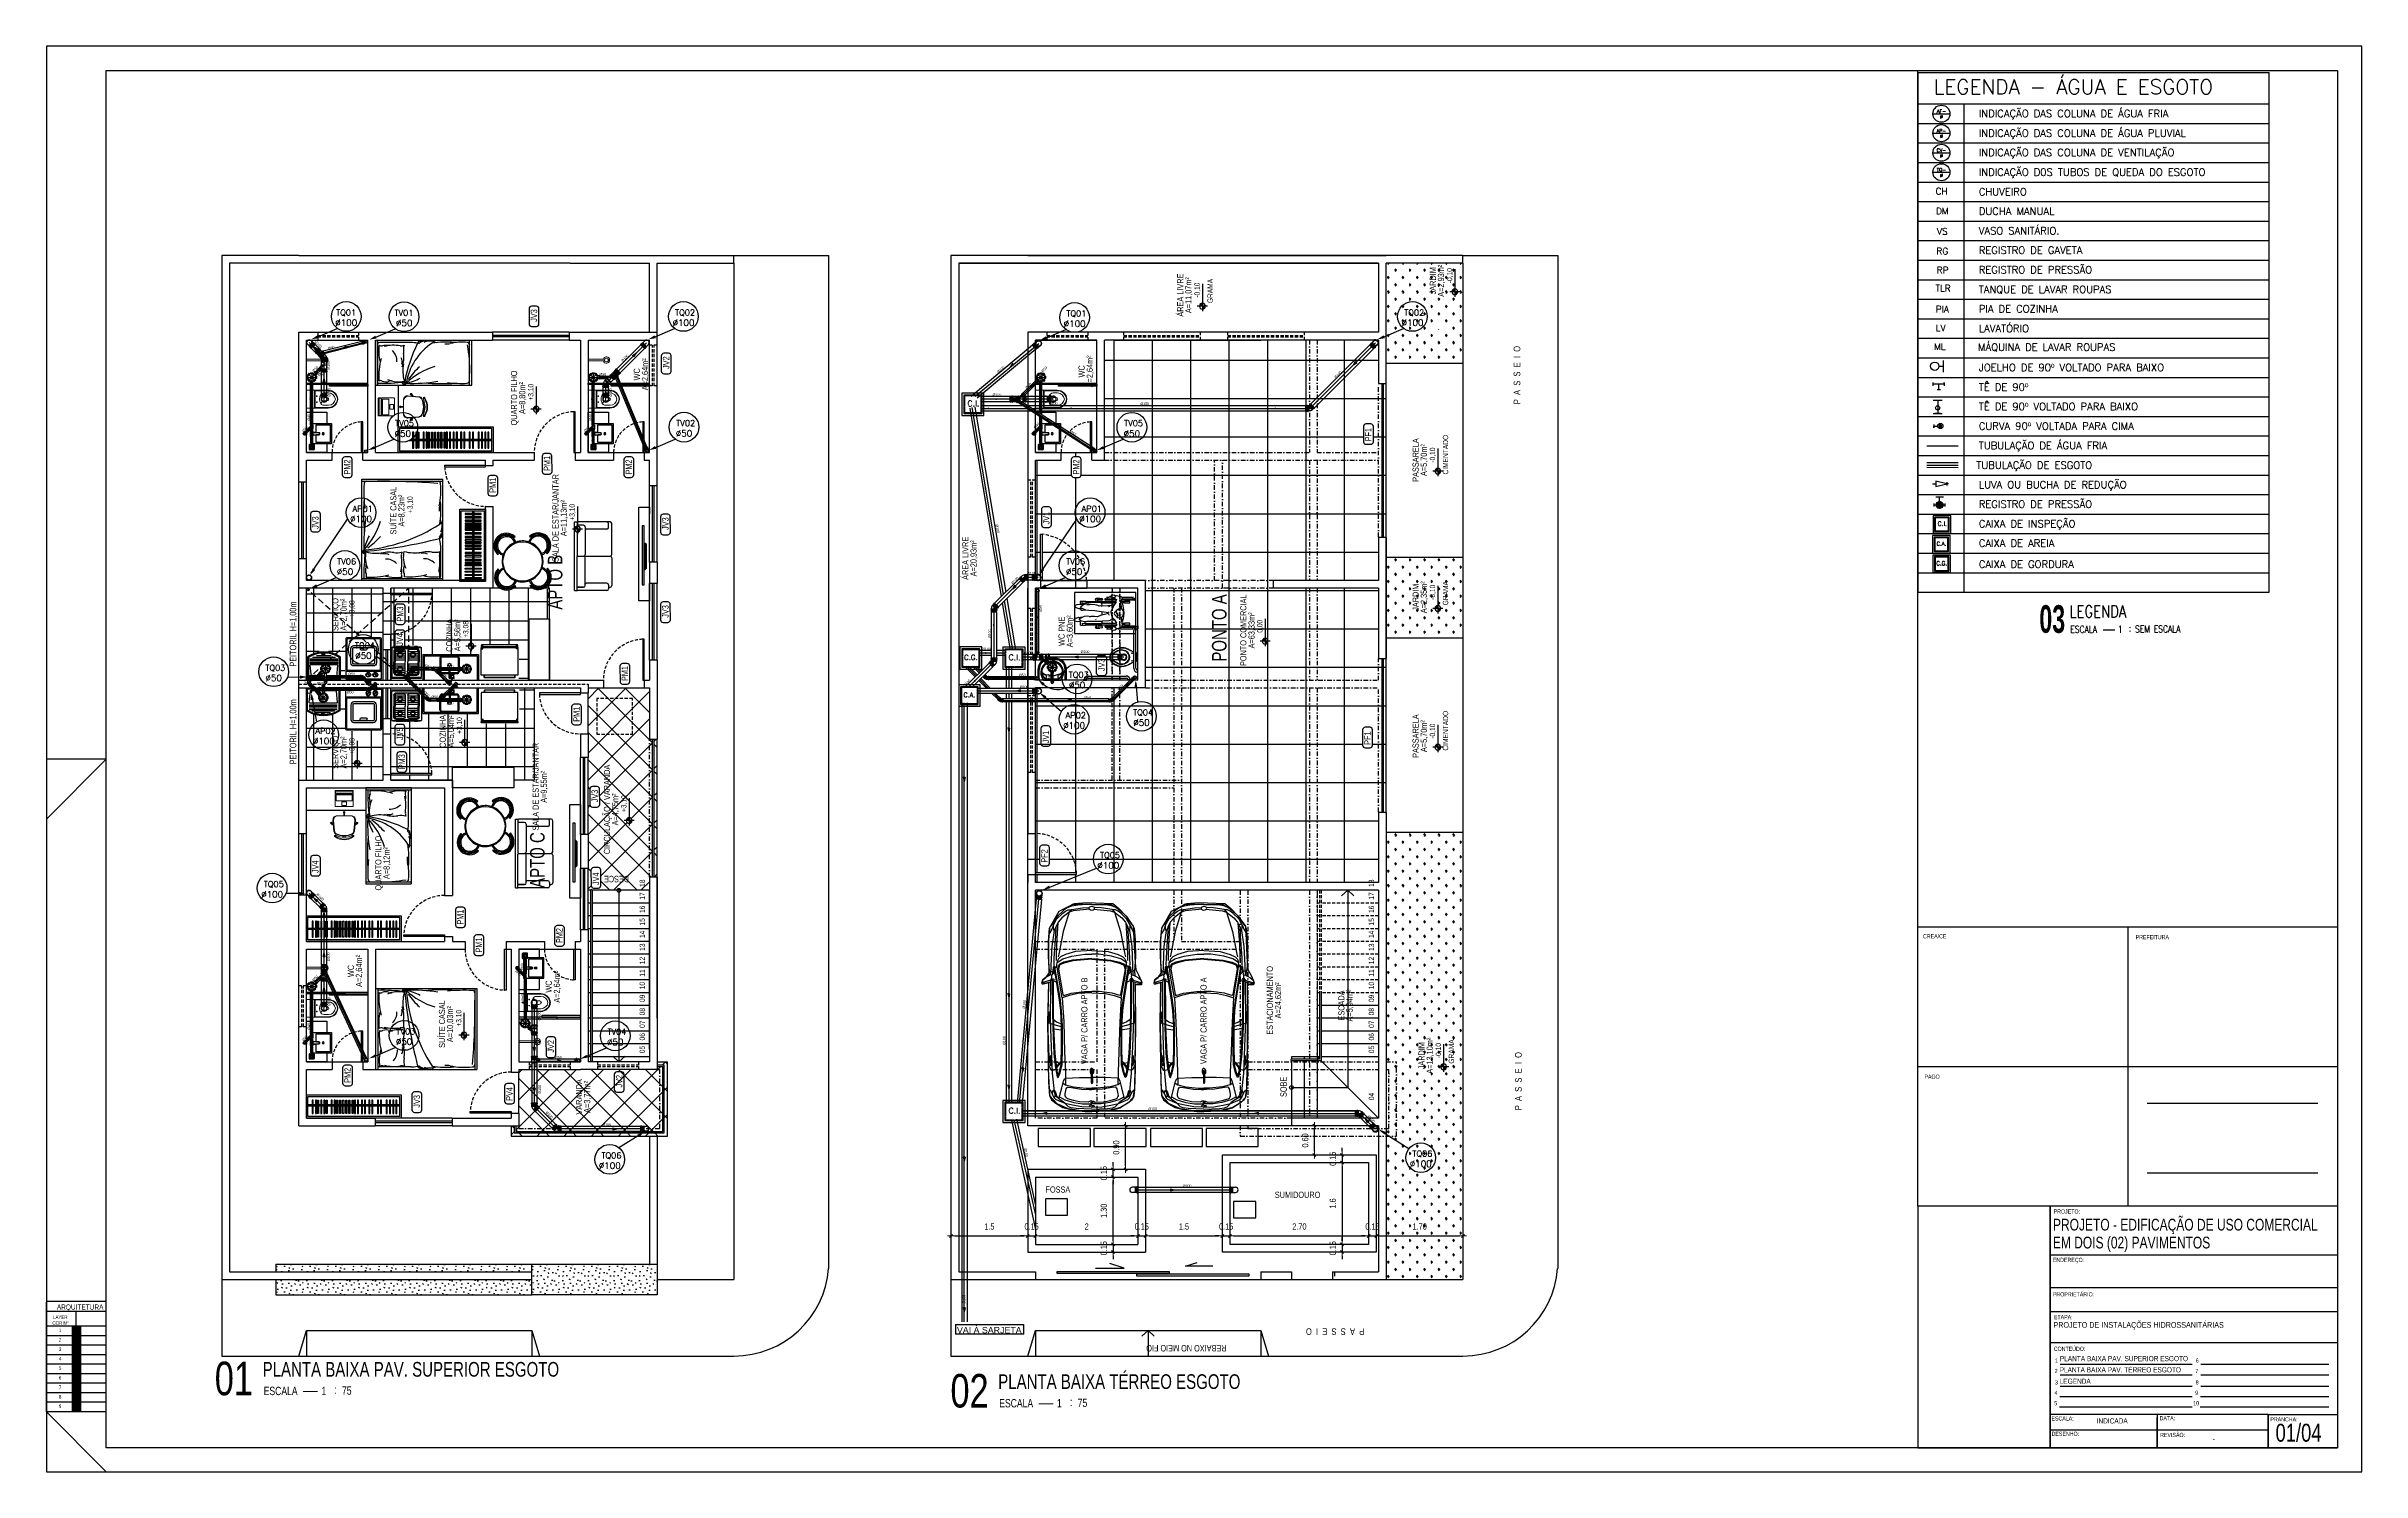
# Model space of a CAD drawing. Header units: millimetres. Extents: x 2502 to 4311, y 2007 to 3121.
import ezdxf
from ezdxf.enums import TextEntityAlignment as Align

# ---------------------------------------------------------------- set-up
doc = ezdxf.new("R2010")
doc.units = ezdxf.units.MM
doc.header["$LTSCALE"] = 20
doc.header["$MEASUREMENT"] = 0
for name, pattern in [('CONTINU', [0]), ('DASHDOT', [1, 0.5, -0.25, 0, -0.25]), ('DASHED2', [0.375, 0.25, -0.125]), ('HIDDEN', [0.375, 0.25, -0.125]), ('HIDDEN2', [0.1875, 0.125, -0.0625])]:
    doc.linetypes.add(name, pattern=pattern)
doc.layers.get('0').update_dxf_attribs({"linetype": 'CONTINUOUS'})
for name, color, linetype in [('01', 4, 'CONTINUOUS'), ('02', 8, 'CONTINUOUS'), ('1', 7, 'CONTINUOUS'), ('A-PEN-08', 8, 'CONTINUOUS'), ('A-PEN-C', 4, 'CONTINUOUS'), ('A-PEN-M', 6, 'CONTINUOUS'), ('AF', 5, 'CONTINUOUS'), ('Arq-mobiliário', 1, 'CONTINUOUS'), ('CONEXÕES', 8, 'CONTINUOUS'), ('COTA', 7, 'CONTINUOUS'), ('COTAS', 7, 'CONTINUOUS'), ('DIVERSOS', 1, 'CONTINUOUS'), ('E-txt-g', 3, 'CONTINUOUS'), ('E-TXT-Y', 2, 'CONTINUOUS'), ('Esgoto', 5, 'CONTINUOUS'), ('HIDRA', 4, 'CONTINUOUS'), ('HIDROGRAFIA', 4, 'CONTINUOUS'), ('MOB', 251, 'CONTINUOUS'), ('MOVEIS', 7, 'CONTINUOUS'), ("PRANCHA - PROJETU'S", 7, 'CONTINUOUS'), ('TEXTO', 4, 'CONTINUOUS'), ('Texto-Tubos', 7, 'CONTINUOUS'), ('TigreCad', 3, 'CONTINUOUS'), ('Tinterno', 9, 'CONTINUOUS')]:
    doc.layers.add(name, color=color, linetype=linetype)
for name, color, linetype, lineweight in [('E-Lay-9', 9, 'CONTINUOUS', 9), ('E-Pen-C', 4, 'CONTINUOUS', 15), ('E-Pen-G', 3, 'CONTINUOUS', 30), ('E-Txt-W', 7, 'CONTINUOUS', 20)]:
    doc.layers.add(name, color=color, linetype=linetype, lineweight=lineweight)
doc.styles.add('ADITIVOCAD', font='ROMANS.shx')
doc.styles.add('CARIMBO_DADOS', font='arial.ttf', dxfattribs={"height": 0.1})
doc.styles.add('F2', font='swisscl.ttf')
doc.styles.add('R80', font='simplex.shx', dxfattribs={"height": 12})
doc.styles.add('REG140', font='romans.shx', dxfattribs={"width": 0.8, "height": 0.35})
doc.styles.add('REG60', font='romans.shx', dxfattribs={"width": 0.8, "height": 0.15})
doc.styles.add('REG80', font='romans.shx', dxfattribs={"width": 0.8, "height": 0.2})
doc.styles.add('ROMANS', font='romans', dxfattribs={"height": 0.1})
doc.styles.add('SANSSERIF2', font='sanssb__.ttf', dxfattribs={"width": 0.8})
doc.styles.add('TCTUBOS-TXT', font='arial.ttf')
pattern_1 = [(225, (33458.441, -15184.04), (10.606602, -10.606602), []), (315, (33458.441, -15184.04), (10.606602, 10.606602), [])]
pattern_2 = [(225, (35591.009, -15231.545), (10.606602, -10.606602), []), (315, (35591.009, -15231.545), (10.606602, 10.606602), [])]
pattern_3 = [(180, (35591.009, -15231.545), (-7e-15, -15), []), (270, (35591.009, -15231.545), (15, -7e-15), [])]
pattern_4 = [(360, (35600.406, -15166.64), (9e-15, 20), [0, -20]), (360, (35602.806, -15169.84), (9e-15, 20), [0, -20]), (360, (35601.806, -15174.64), (9e-15, 20), [0, -20]), (360, (35608.806, -15179.24), (9e-15, 20), [0, -20]), (360, (35608.206, -15172.04), (9e-15, 20), [0, -20]), (360, (35613.606, -15167.24), (9e-15, 20), [0, -20]), (360, (35606.606, -15165.84), (9e-15, 20), [0, -20]), (360, (35615.006, -15174.04), (9e-15, 20), [0, -20]), (360, (35614.006, -15180.44), (9e-15, 20), [0, -20]), (360, (35599.206, -15183.44), (9e-15, 20), [0, -20]), (360, (35602.806, -15179.44), (9e-15, 20), [0, -20]), (360, (35605.606, -15183.24), (9e-15, 20), [0, -20]), (360, (35617.806, -15170.44), (9e-15, 20), [0, -20]), (360, (35611.406, -15175.44), (9e-15, 20), [0, -20]), (360, (35609.806, -15168.84), (9e-15, 20), [0, -20]), (360, (35613.206, -15170.64), (9e-15, 20), [0, -20]), (360, (35606.006, -15176.04), (9e-15, 20), [0, -20]), (360, (35611.606, -15165.24), (9e-15, 20), [0, -20]), (360, (35617.806, -15177.04), (9e-15, 20), [0, -20]), (360, (35617.206, -15183.04), (9e-15, 20), [0, -20]), (75.9638, (35602.206, -15172.6393), (-19.99996115, -60.0000109), [0.82462, -81.6375]), (329.0362, (35605.606, -15168.4393), (-59.99996045, 40.00004967), [1.1662, -115.45284]), (338.1986, (35611.406, -15173.0393), (60.00000546, -19.9999982), [1.07704, -106.62626]), (149.0362, (35611.606, -15182.6393), (59.99996045, -40.00004967), [1.1662, -115.45284]), (53.1301, (35605.406, -15180.0393), (40.00000247, 59.99999836), [1, -99]), (315, (35616.006, -15165.639), (20.000006, -1e-14), [1.13138, -27.1529]), (101.3099, (35614.606, -15178.0393), (-19.99995264, 80.00001504), [1.0198, -100.96058]), (323.1301, (35599.806, -15177.2393), (59.99999836, -40.00000247), [1, -99]), (315, (35602.206, -15164.639), (20.000006, -1e-14), [0.84852, -27.43574])]
pattern_5 = [(180, (35623.756, -12147.627), (-7e-15, -15), []), (270, (35623.756, -12147.627), (15, -7e-15), [])]
pattern_6 = [(180, (33306.3336, -15184.039), (-5.65685425, -5.65685425), [1.5, -9.8137085]), (135, (33306.334, -15184.039), (-5.6568542, -5.6568542), [1.5, -6.5]), (225, (33306.334, -15184.039), (5.6568542, -5.6568542), [1.5, -6.5])]
pattern_7 = [(180, (33306.334, -15184.04), (-1e-14, -30), []), (270, (33306.334, -15184.04), (30, -1e-14), [])]

# ---------------------------------------------------------------- blocks, each defined once
blk = doc.blocks.new('Mesa100_4')
at = {"layer": '01', "color": 8}
blk.add_circle((0, 0), 0.48, dxfattribs=at)
for centre, radius, start, end in [((-0.395, 0.383), 0.22, 21.1088, 250.7034), ((-0.395, 0.383), 0.277, 137.4499, 141.5942), ((-0.395, 0.383), 0.277, 127.4996, 131.6623), ((-0.395, 0.383), 0.25, 126.5706, 131.1911), ((0.383, 0.395), 0.22, 291.1088, 160.7034), ((0.383, 0.395), 0.25, 47.6067, 52.2022), ((0.383, 0.395), 0.277, 47.4499, 51.5942), ((0.383, 0.395), 0.277, 37.4996, 41.6623), ((-0.395, 0.383), 0.25, 137.6067, 142.2022), ((0, 0), 0.5, 108.9257, 162.8866), ((0, 0), 0.5, 18.9257, 72.8866), ((0.383, 0.395), 0.25, 36.5706, 41.1911), ((-0.383, -0.395), 0.22, 111.1088, 340.7034), ((-0.383, -0.395), 0.277, 217.4996, 221.6623), ((-0.383, -0.395), 0.25, 216.5706, 221.1911), ((0, 0), 0.5, 198.9257, 252.8866), ((0, 0), 0.5, 288.9257, 342.8866), ((0.395, -0.383), 0.22, 201.1088, 70.7034), ((0.395, -0.383), 0.25, 317.6067, 322.2022), ((0.395, -0.383), 0.277, 317.4499, 321.5942), ((-0.383, -0.395), 0.277, 227.4499, 231.5942), ((-0.383, -0.395), 0.25, 227.6067, 232.2022), ((0.395, -0.383), 0.25, 306.5706, 311.1911), ((0.395, -0.383), 0.277, 307.4996, 311.6623)]:
    blk.add_arc(centre, radius, start, end, dxfattribs=at)
at = {"layer": '02', "color": 8}
for p, q in [((-0.58, 0.552), (-0.6, 0.571)), ((-0.56, 0.571), (-0.58, 0.59)), ((-0.544, 0.584), (-0.564, 0.603)), ((-0.184, 0.601), (-0.202, 0.582)), ((0.168, 0.61), (0.187, 0.591)), ((0.536, 0.593), (0.555, 0.613)), ((0.552, 0.58), (0.571, 0.6)), ((0.571, 0.56), (0.59, 0.58)), ((-0.593, 0.536), (-0.613, 0.555)), ((-0.61, 0.168), (-0.591, 0.187)), ((-0.545, 0.229), (-0.545, 0.23)), ((0.601, 0.184), (0.582, 0.202)), ((0.584, 0.544), (0.603, 0.564)), ((-0.584, -0.544), (-0.603, -0.564)), ((-0.601, -0.184), (-0.582, -0.202)), ((-0.571, -0.56), (-0.59, -0.58)), ((0.58, -0.552), (0.6, -0.571)), ((0.61, -0.168), (0.591, -0.187)), ((0.593, -0.536), (0.613, -0.555)), ((-0.552, -0.58), (-0.571, -0.6)), ((-0.536, -0.593), (-0.555, -0.613)), ((-0.168, -0.61), (-0.187, -0.591)), ((0.184, -0.601), (0.202, -0.582)), ((0.544, -0.584), (0.564, -0.603)), ((0.56, -0.571), (0.58, -0.59))]:
    blk.add_line(p, q, dxfattribs=at)
for centre, radius, start, end in [((-0.395, 0.383), 0.304, 45.7426, 225), ((-0.395, 0.383), 0.277, 131.6623, 137.4499), ((-0.395, 0.383), 0.25, 131.1911, 137.6067), ((-0.395, 0.383), 0.277, 45.7426, 127.4996), ((-0.395, 0.383), 0.25, 21.0509, 126.5706), ((0.383, 0.395), 0.25, 52.2022, 160.7613), ((0.383, 0.395), 0.304, 315.7426, 135), ((0.383, 0.395), 0.277, 51.5942, 135), ((0.383, 0.395), 0.25, 41.1911, 47.6067), ((0.383, 0.395), 0.277, 41.6623, 47.4499), ((-0.395, 0.383), 0.277, 141.5942, 225), ((-0.395, 0.383), 0.25, 142.2022, 250.7613), ((0, 0), 0.5, 162.8866, 198.9257), ((0, 0), 0.5, 72.8866, 108.9257), ((0.383, 0.395), 0.25, 291.0509, 36.5706), ((0, 0), 0.5, 342.8866, 18.9257), ((0.383, 0.395), 0.277, 315.7426, 37.4996), ((-0.383, -0.395), 0.304, 135.7426, 315), ((-0.383, -0.395), 0.277, 135.7426, 217.4996), ((-0.383, -0.395), 0.25, 111.0509, 216.5706), ((-0.383, -0.395), 0.25, 221.1911, 227.6067), ((-0.383, -0.395), 0.25, 232.2022, 340.7613), ((0, 0), 0.5, 252.8866, 288.9257), ((0.395, -0.383), 0.25, 201.0509, 306.5706), ((0.395, -0.383), 0.304, 225.7426, 45), ((0.395, -0.383), 0.25, 322.2022, 70.7613), ((0.395, -0.383), 0.25, 311.1911, 317.6067), ((0.395, -0.383), 0.277, 321.5942, 45), ((-0.383, -0.395), 0.277, 221.6623, 227.4499), ((-0.383, -0.395), 0.277, 231.5942, 315), ((0.395, -0.383), 0.277, 225.7426, 307.4996), ((0.395, -0.383), 0.277, 311.6623, 317.4499)]:
    blk.add_arc(centre, radius, start, end, dxfattribs=at)
blk = doc.blocks.new('F031')
at = {"color": 8}
for points in [[(8, -29.9), (4, -29.9, -0.414214), (3, -28.9), (3, 28.9, -0.414214), (4, 29.9), (8, 29.9)], [(8, -29.4), (4, -29.4, -0.414214), (3.5, -28.9), (3.5, 28.9, -0.414214), (4, 29.4), (8, 29.4)], [(62.3, 32.6), (62.3, -35.7), (9, -35.7, -0.414214), (8, -34.7), (8, 34.7, -0.414214), (9, 35.7), (62.3, 35.7), (62.3, 34.8)], [(64.3, 32.5), (64.3, -35.7), (66.3, -35.7, 0.414214), (67.3, -34.7), (67.3, 34.7, 0.414214), (66.3, 35.7), (64.3, 35.7), (64.3, 34.9)]]:
    blk.add_lwpolyline(points, format="xyb", dxfattribs=at)
blk.add_lwpolyline([(60.3, 32.7), (65.8, 32.5, 1.028522), (65.8, 34.9), (60.3, 34.7, 0.972269)], format="xyb", close=True, dxfattribs=at)
for centre in [(60.3, -33.7), (65.8, -33.7)]:
    blk.add_circle(centre, 0.6, dxfattribs=at)
blk.add_arc((63.3, -36), 1.28, 38.388, 141.612, dxfattribs=at)
blk = doc.blocks.new('Fogao1')
at = {"color": 8}
for p, q in [((-0.73, -0.044), (-0.73, -0.054)), ((-0.15, -0.044), (-0.73, -0.044)), ((-0.15, -0.054), (-0.73, -0.054)), ((-0.15, -0.064), (-0.73, -0.064)), ((-0.73, -0.064), (-0.73, -0.644)), ((-0.685, -0.149), (-0.685, -0.364)), ((-0.685, -0.579), (-0.685, -0.364)), ((-0.665, -0.149), (-0.665, -0.364)), ((-0.665, -0.579), (-0.665, -0.364)), ((-0.24, -0.104), (-0.64, -0.104)), ((-0.64, -0.124), (-0.49, -0.124)), ((-0.465, -0.149), (-0.465, -0.364)), ((-0.465, -0.579), (-0.465, -0.364)), ((-0.415, -0.149), (-0.415, -0.364)), ((-0.415, -0.579), (-0.415, -0.364)), ((-0.24, -0.124), (-0.39, -0.124)), ((-0.215, -0.149), (-0.215, -0.364)), ((-0.215, -0.579), (-0.215, -0.364)), ((-0.195, -0.149), (-0.195, -0.364)), ((-0.195, -0.579), (-0.195, -0.364)), ((-0.15, -0.044), (-0.15, -0.054)), ((-0.15, -0.644), (-0.15, -0.064)), ((-0.15, -0.644), (-0.73, -0.644)), ((-0.175, -0.654), (-0.705, -0.654)), ((-0.64, -0.604), (-0.49, -0.604)), ((-0.24, -0.624), (-0.64, -0.624)), ((-0.24, -0.604), (-0.39, -0.604))]:
    blk.add_line(p, q, dxfattribs=at)
for centre, radius, start, end in [((-0.64, -0.149), 0.045, 90, 180), ((-0.64, -0.149), 0.025, 90, 180), ((-0.49, -0.149), 0.025, 0, 90), ((-0.39, -0.149), 0.025, 90, 180), ((-0.24, -0.149), 0.045, 0, 90), ((-0.24, -0.149), 0.025, 0, 90), ((-0.705, -0.644), 0.01, 180, 270), ((-0.64, -0.579), 0.045, 180, 270), ((-0.64, -0.579), 0.025, 180, 270), ((-0.49, -0.579), 0.025, 270, 0), ((-0.39, -0.579), 0.025, 180, 270), ((-0.24, -0.579), 0.025, 270, 0), ((-0.24, -0.579), 0.045, 270, 0), ((-0.175, -0.644), 0.01, 270, 0)]:
    blk.add_arc(centre, radius, start, end, dxfattribs=at)
at = {"layer": '1', "color": 8}
for p, q in [((-0.465, -0.161), (-0.665, -0.161)), ((-0.465, -0.201), (-0.665, -0.201)), ((-0.465, -0.247), (-0.665, -0.247)), ((-0.465, -0.287), (-0.665, -0.287)), ((-0.465, -0.327), (-0.665, -0.327)), ((-0.465, -0.401), (-0.665, -0.401)), ((-0.465, -0.441), (-0.665, -0.441)), ((-0.215, -0.161), (-0.415, -0.161)), ((-0.215, -0.201), (-0.415, -0.201)), ((-0.215, -0.247), (-0.415, -0.247)), ((-0.215, -0.287), (-0.415, -0.287)), ((-0.215, -0.327), (-0.415, -0.327)), ((-0.215, -0.401), (-0.415, -0.401)), ((-0.215, -0.441), (-0.415, -0.441)), ((-0.465, -0.481), (-0.665, -0.481)), ((-0.465, -0.527), (-0.665, -0.527)), ((-0.465, -0.567), (-0.665, -0.567)), ((-0.653, -0.664), (-0.653, -0.654)), ((-0.653, -0.664), (-0.593, -0.664)), ((-0.593, -0.664), (-0.593, -0.654)), ((-0.51, -0.664), (-0.51, -0.654)), ((-0.51, -0.664), (-0.45, -0.664)), ((-0.45, -0.664), (-0.45, -0.654)), ((-0.44, -0.664), (-0.44, -0.654)), ((-0.44, -0.664), (-0.38, -0.664)), ((-0.215, -0.481), (-0.415, -0.481)), ((-0.215, -0.527), (-0.415, -0.527)), ((-0.215, -0.567), (-0.415, -0.567)), ((-0.38, -0.664), (-0.38, -0.654)), ((-0.37, -0.664), (-0.37, -0.654)), ((-0.37, -0.664), (-0.31, -0.664)), ((-0.31, -0.664), (-0.31, -0.654)), ((-0.3, -0.664), (-0.3, -0.654)), ((-0.3, -0.664), (-0.24, -0.664)), ((-0.24, -0.664), (-0.24, -0.654))]:
    blk.add_line(p, q, dxfattribs=at)
for centre, radius in [((-0.565, -0.224), 0.05), ((-0.565, -0.224), 0.05), ((-0.565, -0.224), 0.04), ((-0.565, -0.224), 0.04), ((-0.315, -0.224), 0.05), ((-0.315, -0.224), 0.05), ((-0.315, -0.224), 0.04), ((-0.315, -0.224), 0.04), ((-0.565, -0.504), 0.05), ((-0.565, -0.504), 0.04), ((-0.315, -0.504), 0.05), ((-0.315, -0.504), 0.04)]:
    blk.add_circle(centre, radius, dxfattribs=at)
blk = doc.blocks.new('MAQ_LAV')
at = {"layer": 'MOVEIS', "color": 8}
for p, q in [((0.7, 0), (0, 0)), ((0, 0), (0, -0.78)), ((0.7, -0.78), (0.7, 0)), ((0.7, -0.15), (0, -0.15)), ((0.02, -0.19), (0.02, -0.76)), ((0.66, -0.17), (0.04, -0.17)), ((0.144, -0.107), (0.092, -0.055)), ((0.151, -0.1), (0.099, -0.048)), ((0.281, -0.107), (0.229, -0.055)), ((0.288, -0.1), (0.237, -0.048)), ((0.68, -0.76), (0.68, -0.19)), ((0.02, -0.8), (0.68, -0.8)), ((0.04, -0.78), (0.66, -0.78)), ((0.28, -0.603), (0.28, -0.583)), ((0.42, -0.603), (0.28, -0.603)), ((0.4, -0.563), (0.3, -0.563)), ((0.42, -0.603), (0.42, -0.583))]:
    blk.add_line(p, q, dxfattribs=at)
for points in [[(0.16, -0.65, -0.414214), (0.1, -0.59), (0.1, -0.31, -0.414214), (0.16, -0.25), (0.54, -0.25, -0.414214), (0.6, -0.31), (0.6, -0.59, -0.414214), (0.54, -0.65)], [(0.16, -0.612, -0.414214), (0.138, -0.59), (0.138, -0.31, -0.414214), (0.16, -0.288), (0.54, -0.288, -0.414214), (0.562, -0.31), (0.562, -0.59, -0.414214), (0.54, -0.612)]]:
    blk.add_lwpolyline(points, format="xyb", close=True, dxfattribs=at)
for centre, radius in [((0.122, -0.078), 0.0468), ((0.122, -0.078), 0.037), ((0.259, -0.078), 0.0468), ((0.259, -0.078), 0.037)]:
    blk.add_circle(centre, radius, dxfattribs=at)
for centre, start, end in [((0.04, -0.19), 90, 180), ((0.66, -0.19), 0, 90), ((0.02, -0.78), 180, 270), ((0.04, -0.76), 180, 270), ((0.3, -0.583), 90, 180), ((0.4, -0.583), 360, 90), ((0.66, -0.76), 270, 0), ((0.68, -0.78), 270, 0)]:
    blk.add_arc(centre, 0.02, start, end, dxfattribs=at)
blk = doc.blocks.new('CUBA QUADRADA-flat-4-flat-1')
at = {"layer": 'MOB', "color": 8}
blk.add_lwpolyline([(0, -0.2), (0.4, -0.2), (0.4, 0.2), (0, 0.2)], close=True, dxfattribs=at)
for points in [[(0.155, -0.02), (0.055, -0.03, -1), (0.055, 0.03), (0.155, 0.02, -1)], [(0.155, -0.01), (0.055, -0.02, -1), (0.055, 0.02), (0.155, 0.01, -1)]]:
    blk.add_lwpolyline(points, format="xyb", close=True, dxfattribs=at)
blk.add_lwpolyline([(0.1, -0.025), (0.1, -0.175), (0.375, -0.175), (0.375, 0.175), (0.1, 0.175), (0.1, 0.025)], dxfattribs=at)
for radius in [0.02, 0.0125]:
    blk.add_circle((0.238, 0), radius, dxfattribs=at)
blk = doc.blocks.new('vaso-s')
at = {"color": 8}
for start, end in [(0, 180), (180, 0)]:
    blk.add_arc((0.08, 0), 0.0143, start, end, dxfattribs=at)
at = {"layer": 'E-Lay-9', "color": 8}
for p, q in [((0, 0.17), (0, 0)), ((0.426, 0.175), (0.005, 0.175)), ((0.16, 0.17), (0.16, 0.17)), ((0.16, 0.17), (0.16, 0)), ((0.426, 0.165), (0.165, 0.165)), ((0.17, 0), (0.17, 0.16)), ((0.213, 0.06), (0.189, 0.06)), ((0.201, 0.048), (0.201, 0.072)), ((0.341, 0.035), (0.341, 0)), ((0.391, 0.035), (0.341, 0.035)), ((0.431, 0.12), (0.346, 0.12)), ((0, -0.17), (0, 0)), ((0.426, -0.175), (0.005, -0.175)), ((0.16, -0.17), (0.16, 0)), ((0.16, -0.17), (0.16, -0.17)), ((0.426, -0.165), (0.165, -0.165)), ((0.17, 0), (0.17, -0.16)), ((0.213, -0.06), (0.189, -0.06)), ((0.201, -0.048), (0.201, -0.072)), ((0.341, -0.035), (0.341, 0)), ((0.391, -0.035), (0.341, -0.035)), ((0.431, -0.12), (0.346, -0.12))]:
    blk.add_line(p, q, dxfattribs=at)
for centre in [(0.201, 0.06), (0.201, -0.06)]:
    blk.add_circle(centre, 0.005, dxfattribs=at)
for centre, radius, start, end in [((0.005, 0.17), 0.005, 90, 180), ((0.155, 0.17), 0.005, 0, 90), ((0.165, 0.17), 0.00495, 180, 270), ((0.165, 0.16), 0.00495, 0, 90), ((0.518, -0.015), 0.262, 163.0355, 176.7233), ((0.346, 0.038), 0.0825, 90, 163.0355), ((0.375, 0.136), 0.107, 206.9395, 250.9647), ((0.391, -0.015), 0.05, 17.4576, 90), ((0.426, -0.015), 0.19, 4.5281, 90), ((0.426, -0.015), 0.18, 4.7802, 90), ((0.431, -0.015), 0.135, 6.3794, 90), ((0.005, -0.17), 0.005, 180, 270), ((0.155, -0.17), 0.005, 270, 0), ((0.165, -0.17), 0.00495, 90, 180), ((0.165, -0.16), 0.00495, 270, 0), ((0.518, 0.015), 0.262, 183.2767, 196.9645), ((0.346, -0.038), 0.0825, 196.9645, 270), ((0.375, -0.136), 0.107, 109.0353, 153.0605), ((0.391, 0.015), 0.05, 270, 342.5424), ((0.426, 0.015), 0.19, 270, 355.4719), ((0.426, 0.015), 0.18, 270, 355.2198), ((0.431, 0.015), 0.135, 270, 353.6206)]:
    blk.add_arc(centre, radius, start, end, dxfattribs=at)
blk = doc.blocks.new('TXT-AMB75')
at = {"layer": 'E-txt-g', "style": 'REG80', "width": 0.8, "flags": 8}
blk.add_attdef('TXT', text='', height=0.2, dxfattribs=at).set_placement((0.005, 0.296), align=Align.CENTER)
at = {"layer": 'E-Txt-W', "style": 'REG60', "width": 0.8, "flags": 8}
blk.add_attdef('TXT', text='', height=0.15, dxfattribs=at).set_placement((0.005, 0.027), align=Align.CENTER)
blk = doc.blocks.new('Chuveiro')
at = {"layer": 'E-Lay-9', "color": 8}
for p, q in [((-0.031, 0.016), (-0.36, 0.016)), ((0.051, 0.016), (0.031, 0.016)), ((0.051, 0.016), (0.051, -0.016)), ((-0.031, -0.016), (-0.36, -0.016)), ((0.051, -0.016), (0.031, -0.016))]:
    blk.add_line(p, q, dxfattribs=at)
blk.add_circle((0, 0), 0.0348, dxfattribs=at)
for centre, radius, start, end in [((0, 0), 0.0624, 194.4775, 165.5225), ((0.009, 0), 0.0444, 339.4266, 20.5734)]:
    blk.add_arc(centre, radius, start, end, dxfattribs=at)
blk = doc.blocks.new('Cadeira')
at = {"layer": 'E-Lay-9', "color": 8}
for p, q in [((-0.139, 0), (0.139, 0)), ((-0.009, 0.054), (-0.009, 0.077)), ((-0.008, 0), (-0.008, 0.043)), ((-0.008, 0.043), (-0.006, 0.043)), ((0.006, 0.043), (0.007, 0.043)), ((0.007, 0), (0.007, 0.043)), ((0.01, 0.054), (0.01, 0.077)), ((-0.25, -0.159), (-0.265, -0.141)), ((-0.236, -0.147), (-0.251, -0.129)), ((-0.24, -0.165), (-0.241, -0.166)), ((-0.213, -0.185), (-0.241, -0.166)), ((-0.23, -0.156), (-0.231, -0.158)), ((-0.214, -0.162), (-0.23, -0.156)), ((-0.219, -0.084), (-0.2, -0.302)), ((-0.209, -0.094), (-0.19, -0.298)), ((-0.017, -0.396), (-0.017, -0.42)), ((0.017, -0.396), (0.017, -0.42)), ((0.209, -0.094), (0.19, -0.298)), ((0.219, -0.084), (0.2, -0.302)), ((0.213, -0.185), (0.241, -0.166)), ((0.214, -0.162), (0.23, -0.156)), ((0.23, -0.156), (0.231, -0.158)), ((0.236, -0.147), (0.251, -0.129)), ((0.24, -0.165), (0.241, -0.166)), ((0.25, -0.159), (0.265, -0.141))]:
    blk.add_line(p, q, dxfattribs=at)
blk.add_lwpolyline([(0.163, -0.381, -0.237888), (-0.163, -0.381, 0.605717), (-0.174, -0.395, 0.122717), (-0.17, -0.4, 0.323529), (0.17, -0.4, 0.122717), (0.174, -0.395, 0.605717)], format="xyb", close=True, dxfattribs=at)
for centre in [(0, 0.047), (-0.238, -0.158), (0.238, -0.158)]:
    blk.add_circle(centre, 0.005, dxfattribs=at)
for centre, radius, start, end in [((-0.139, -0.08), 0.08, 90, 182.5692), ((0, 0.065), 0.015, 281.6334, 257.4537), ((0, 0.048), 0.0075, 221.8103, 318.1897), ((0.139, -0.08), 0.08, 357.4308, 90), ((-0.25, -0.144), 0.015, 322.5463, 298.3666), ((-0.239, -0.157), 0.0075, 261.8103, 358.1897), ((-0.12, -0.089), 0.0887, 95.5925, 183.2522), ((-0.13, -0.296), 0.07, 185.1212, 243.6047), ((-0.12, -0.292), 0.07, 185.2999, 245.7361), ((-0.182, -0.396), 0.00782, 29.8109, 225.3255), ((-0.163, -0.39), 0.0275, 205.1455, 233.4571), ((0, -0.165), 0.305, 234.1238, 305.8762), ((-0.163, -0.39), 0.0125, 205.1455, 233.1301), ((0, -0.034), 0.362, 243.6047, 296.3953), ((0, -0.025), 0.362, 245.7361, 294.2639), ((0.12, -0.089), 0.0887, 356.7478, 84.4075), ((0.12, -0.292), 0.07, 294.2639, 354.7001), ((0.13, -0.296), 0.07, 296.3953, 354.8788), ((0.182, -0.396), 0.00782, 314.6745, 150.1891), ((0.163, -0.39), 0.0275, 306.5429, 334.8545), ((0.239, -0.157), 0.0075, 181.8103, 278.1897), ((0.25, -0.144), 0.015, 241.6334, 217.4537)]:
    blk.add_arc(centre, radius, start, end, dxfattribs=at)
blk = doc.blocks.new('Notebook')
at = {"layer": 'E-Lay-9', "color": 8}
for p, q in [((-0.175, 0.305), (-0.175, 0.3)), ((-0.175, 0.3), (-0.175, 0.265)), ((0.165, 0.315), (-0.165, 0.315)), ((-0.165, 0.255), (0.165, 0.255)), ((0.175, 0.3), (0.175, 0.305)), ((0.175, 0.265), (0.175, 0.3))]:
    blk.add_line(p, q, dxfattribs=at)
for points in [[(-0.165, 0), (0.165, 0, 0.414214), (0.175, 0.01), (0.175, 0.24, 0.414214), (0.165, 0.25), (-0.165, 0.25, 0.414214), (-0.175, 0.24), (-0.175, 0.01, 0.414214)], [(-0.165, 0.26), (0.165, 0.26, 0.414214), (0.17, 0.265), (0.17, 0.295, 0.414214), (0.165, 0.3), (-0.165, 0.3, 0.414214), (-0.17, 0.295), (-0.17, 0.265, 0.414214)]]:
    blk.add_lwpolyline(points, format="xyb", close=True, dxfattribs=at)
for points in [[(-0.155, 0.11), (0.155, 0.11), (0.155, 0.23), (-0.155, 0.23)], [(-0.105, 0.25), (-0.145, 0.25), (-0.145, 0.255), (-0.105, 0.255)], [(-0.045, 0.02), (0.045, 0.02), (0.045, 0.09), (-0.045, 0.09)], [(0.105, 0.25), (0.145, 0.25), (0.145, 0.255), (0.105, 0.255)]]:
    blk.add_lwpolyline(points, close=True, dxfattribs=at)
for centre, start, end in [((-0.165, 0.305), 90, 180), ((-0.165, 0.265), 180, 270), ((0.165, 0.305), 0, 90), ((0.165, 0.265), 270, 360)]:
    blk.add_arc(centre, 0.01, start, end, dxfattribs=at)
blk = doc.blocks.new('NIVEL')
at = {"layer": 'DIVERSOS'}
h = blk.add_hatch(color=7, dxfattribs=at)
h.paths.add_polyline_path([(0, 0.14, 0.414214), (-0.14, 0), (0, 0)])
h.paths.add_polyline_path([(0, 0), (0, -0.14, 0.414214), (0.14, 0)])
at = {"layer": 'DIVERSOS', "color": 7}
for p, q in [((1.07, 0), (-0.24, 0)), ((0, 0.24), (0, -0.24))]:
    blk.add_line(p, q, dxfattribs=at)
blk.add_circle((0, 0), 0.137, dxfattribs=at)
blk = doc.blocks.new('POLO 2018 PLANTA')
at = {"color": 8}
for points in [[(-4.049, 0), (-4.049, 0.378), (-4.011, 0.437), (-3.974, 0.494), (-3.937, 0.547), (-3.806, 0.685), (-3.711, 0.742), (-3.623, 0.809), (-3.588, 0.827), (-3.347, 0.847), (-3.032, 0.852), (-2.834, 0.842), (-2.752, 0.832), (-2.658, 0.839), (-2.616, 0.912), (-2.567, 0.964), (-2.52, 0.979), (-2.497, 0.972), (-2.498, 0.942), (-2.524, 0.841), (-2.489, 0.843), (-1.903, 0.857), (-1.578, 0.857), (-1.073, 0.838), (-0.933, 0.849), (-0.84, 0.85), (-0.436, 0.833), (-0.307, 0.822), (-0.234, 0.788), (-0.167, 0.702), (-0.086, 0.563), (-0.06, 0.486), (-0.031, 0.35), (-0.007, 0.136), (0, 0)], [(-2.608, 0.783), (-2.567, 0.808), (-2.529, 0.931), (-2.516, 0.977)], [(-3.999, 0.456), (-4.02, 0.387), (-4.04, 0.274), (-4.049, 0.189)], [(-3.953, 0.397), (-3.901, 0.444), (-3.79, 0.584), (-3.702, 0.657), (-3.622, 0.697), (-3.563, 0.719), (-3.543, 0.737), (-3.55, 0.744), (-3.615, 0.749), (-3.648, 0.75), (-3.759, 0.686), (-3.882, 0.568), (-3.918, 0.516), (-3.942, 0.461), (-3.947, 0.427), (-3.953, 0.397)], [(-3.901, 0.444), (-3.522, 0.559), (-3.08, 0.643), (-3.024, 0.656)], [(-3.687, 0.664), (-3.279, 0.692), (-3.014, 0.699), (-2.966, 0.699), (-2.956, 0.695)], [(-3.648, 0.75), (-3.567, 0.779), (-3.491, 0.823), (-3.477, 0.836)], [(-3.613, 0.7), (-3.434, 0.71), (-3.009, 0.739), (-2.86, 0.742)], [(-3.543, 0.737), (-3.231, 0.781), (-2.857, 0.798), (-2.672, 0.805)], [(-3.152, 0), (-3.129, 0.318), (-3.074, 0.516), (-3.029, 0.608), (-2.988, 0.647), (-2.937, 0.674), (-2.917, 0.676), (-2.985, 0.566), (-3.039, 0.388), (-3.077, 0.137), (-3.077, 0)], [(-2.995, 0), (-2.962, 0.375), (-2.919, 0.55), (-2.884, 0.633), (-2.847, 0.652), (-2.787, 0.649), (-2.291, 0.564), (-2.273, 0.548), (-2.314, 0.401), (-2.349, 0.145), (-2.35, 0.051), (-2.35, 0)], [(-2.979, -0.001), (-2.945, 0.372), (-2.903, 0.544), (-2.871, 0.621), (-2.844, 0.635), (-2.786, 0.648)], [(-2.321, 0), (-2.308, 0.268), (-2.27, 0.44), (-2.228, 0.577), (-2.649, 0.652), (-2.873, 0.681), (-2.917, 0.676)], [(-2.856, 0.679), (-2.814, 0.717)], [(-0.92, 0.849), (-0.828, 0.802), (-0.813, 0.785), (-0.811, 0.757), (-0.822, 0.703), (-0.684, 0.674), (-0.671, 0.654), (-0.76, 0.619), (-0.922, 0.581), (-1.245, 0.572), (-1.681, 0.572), (-1.969, 0.59), (-2.179, 0.614), (-2.677, 0.694), (-2.831, 0.72), (-2.847, 0.733), (-2.825, 0.755), (-2.682, 0.77), (-2.67, 0.783), (-2.673, 0.804), (-2.658, 0.839)], [(-0.978, 0.596), (-1.245, 0.589), (-1.681, 0.589), (-1.968, 0.606), (-2.177, 0.63), (-2.675, 0.71), (-2.821, 0.735), (-2.817, 0.739), (-2.716, 0.749)], [(-2.752, 0.832), (-2.755, 0.812), (-2.74, 0.775), (-2.698, 0.731), (-2.667, 0.692)], [(-2.524, 0.841), (-2.54, 0.804), (-2.58, 0.788), (-2.637, 0.778), (-2.67, 0.783)], [(-2.602, 0.784), (-2.599, 0.756), (-2.572, 0.738)], [(-2.601, 0.77), (-2.569, 0.772)], [(-2.569, 0.772), (-1.969, 0.77), (-1.655, 0.764), (-1.137, 0.741), (-0.849, 0.708), (-0.822, 0.703)], [(-2.561, 0.756), (-2.536, 0.704), (-2.525, 0.679)], [(-2.561, 0.756), (-1.969, 0.753), (-1.656, 0.747), (-1.138, 0.724), (-0.852, 0.692), (-0.826, 0.687)], [(-2.538, 0.808), (-2.422, 0.809), (-1.798, 0.812), (-1.27, 0.794), (-0.752, 0.771), (-0.393, 0.735), (-0.306, 0.717), (-0.295, 0.729), (-0.274, 0.736)], [(-2.228, 0.577), (-1.758, 0.549), (-1.164, 0.531), (-0.781, 0.515), (-0.528, 0.511)], [(-1.952, 0.828), (-1.917, 0.82), (-1.779, 0.823), (-1.75, 0.823), (-1.78, 0.842), (-1.823, 0.851), (-1.934, 0.844), (-1.95, 0.827)], [(-1.917, 0.82), (-1.903, 0.835), (-1.867, 0.836), (-1.838, 0.836), (-1.819, 0.822)], [(-1.799, 0.75), (-1.753, 0.687), (-1.723, 0.608), (-1.734, 0.59), (-1.769, 0.578)], [(-1.741, 0.857), (-1.723, 0.802), (-1.693, 0.696), (-1.659, 0.572)], [(-1.622, 0.746), (-1.622, 0.728), (-1.603, 0.607), (-1.59, 0.572)], [(-1.1, 0.798), (-1.065, 0.791), (-0.927, 0.793), (-0.898, 0.794), (-0.928, 0.813), (-0.971, 0.822), (-1.083, 0.815), (-1.098, 0.798)], [(-1.065, 0.791), (-1.051, 0.805), (-1.016, 0.806), (-0.987, 0.806), (-0.968, 0.792)], [(-0.822, 0.703), (-0.876, 0.689), (-0.952, 0.63), (-0.991, 0.579)], [(-0.952, 0.63), (-0.962, 0.704)], [(-0.822, 0.686), (-0.701, 0.66), (-0.765, 0.635), (-0.925, 0.598), (-0.957, 0.597)], [(-0.822, 0.686), (-0.869, 0.673), (-0.941, 0.618), (-0.957, 0.597)], [(-0.252, 0.642), (-0.47, 0.588), (-0.594, 0.554), (-0.641, 0.531), (-0.655, 0.513), (-0.67, 0.238), (-0.67, 0.01)], [(-0.559, 0.564), (-0.528, 0.511), (-0.487, 0.36), (-0.461, 0.107), (-0.461, 0)], [(-0.206, 0), (-0.205, 0.033), (-0.187, 0.069), (-0.195, 0.241), (-0.218, 0.356), (-0.25, 0.472), (-0.268, 0.497), (-0.289, 0.51), (-0.312, 0.519), (-0.352, 0.517), (-0.447, 0.498), (-0.469, 0.485), (-0.478, 0.474), (-0.482, 0.461), (-0.473, 0.399), (-0.441, 0.204), (-0.434, 0.054), (-0.434, 0)], [(-0.089, 0), (-0.098, 0.195), (-0.129, 0.374), (-0.161, 0.522), (-0.197, 0.615), (-0.242, 0.705), (-0.274, 0.736), (-0.311, 0.752), (-0.344, 0.766), (-0.406, 0.801), (-0.436, 0.833)], [(-0.349, 0.769), (-0.393, 0.76), (-0.414, 0.748), (-0.422, 0.738), (-0.402, 0.718), (-0.311, 0.689), (-0.25, 0.639), (-0.196, 0.552), (-0.173, 0.526), (-0.161, 0.522)], [(-0.25, 0.639), (-0.293, 0.698), (-0.306, 0.717)], [(-0.288, 0.633), (-0.233, 0.526), (-0.178, 0.353), (-0.156, 0.184), (-0.153, 0.052), (-0.153, 0)], [(-0.047, 0), (-0.06, 0.307), (-0.074, 0.402), (-0.098, 0.456), (-0.161, 0.522)], [(-4.049, 0), (-4.049, -0.378), (-4.011, -0.437), (-3.974, -0.494), (-3.937, -0.547), (-3.806, -0.685), (-3.711, -0.742), (-3.623, -0.809), (-3.588, -0.827), (-3.347, -0.847), (-3.032, -0.852), (-2.834, -0.842), (-2.752, -0.832), (-2.658, -0.839), (-2.616, -0.912), (-2.567, -0.964), (-2.52, -0.979), (-2.497, -0.972), (-2.498, -0.942), (-2.524, -0.841), (-2.489, -0.843), (-1.903, -0.857), (-1.578, -0.857), (-1.073, -0.838), (-0.933, -0.849), (-0.84, -0.85), (-0.436, -0.833), (-0.307, -0.822), (-0.234, -0.788), (-0.167, -0.702), (-0.086, -0.563), (-0.06, -0.486), (-0.031, -0.35), (-0.007, -0.136), (0, 0)], [(-3.953, 0.397), (-3.981, 0.182), (-3.992, 0.049)], [(-3.955, 0.045), (-3.952, 0.102), (-3.926, 0.365), (-3.907, 0.424), (-3.901, 0.444)], [(-3.152, 0), (-3.129, -0.318), (-3.074, -0.516), (-3.029, -0.608), (-2.988, -0.647), (-2.937, -0.674), (-2.917, -0.676), (-2.985, -0.566), (-3.039, -0.388), (-3.077, -0.137), (-3.077, 0)], [(-2.995, 0), (-2.962, -0.375), (-2.919, -0.55), (-2.884, -0.633), (-2.847, -0.652), (-2.787, -0.649), (-2.291, -0.564), (-2.273, -0.548), (-2.314, -0.401), (-2.349, -0.145), (-2.35, -0.051), (-2.35, 0)], [(-2.979, 0.001), (-2.945, -0.372), (-2.903, -0.544), (-2.871, -0.621), (-2.844, -0.635), (-2.786, -0.648)], [(-2.321, 0), (-2.308, -0.268), (-2.27, -0.44), (-2.228, -0.577), (-2.649, -0.652), (-2.873, -0.681), (-2.917, -0.676)], [(-0.854, 0), (-0.841, 0.02), (-0.812, 0.032), (-0.772, 0.032), (-0.75, 0.028), (-0.737, 0.009), (-0.569, 0.011), (-0.546, 0)], [(-0.854, 0), (-0.841, -0.02), (-0.812, -0.032), (-0.772, -0.032), (-0.75, -0.028), (-0.737, -0.009), (-0.569, -0.011), (-0.546, 0)], [(-0.812, 0), (-0.807, 0.008), (-0.785, 0.014), (-0.737, 0.009)], [(-0.812, 0), (-0.807, -0.008), (-0.785, -0.014), (-0.737, -0.009)], [(-0.559, -0.564), (-0.528, -0.511), (-0.487, -0.36), (-0.461, -0.107), (-0.461, 0)], [(-0.206, 0), (-0.205, -0.033), (-0.187, -0.069), (-0.195, -0.241), (-0.218, -0.356), (-0.25, -0.472), (-0.268, -0.497), (-0.289, -0.51), (-0.312, -0.519), (-0.352, -0.517), (-0.447, -0.498), (-0.469, -0.485), (-0.478, -0.474), (-0.482, -0.461), (-0.473, -0.399), (-0.441, -0.204), (-0.434, -0.054), (-0.434, 0)], [(-0.089, 0), (-0.098, -0.195), (-0.129, -0.374), (-0.161, -0.522), (-0.197, -0.615), (-0.242, -0.705), (-0.274, -0.736), (-0.311, -0.752), (-0.344, -0.766), (-0.406, -0.801), (-0.436, -0.833)], [(-0.288, -0.633), (-0.233, -0.526), (-0.178, -0.353), (-0.156, -0.184), (-0.153, -0.052), (-0.153, 0)], [(-0.19, 0), (-0.184, 0.016), (-0.177, 0.018), (-0.172, 0.015), (-0.168, 0.01), (-0.166, 0)], [(-0.19, 0), (-0.184, -0.016), (-0.177, -0.018), (-0.172, -0.015), (-0.168, -0.01), (-0.166, 0)], [(-0.047, 0), (-0.06, -0.307), (-0.074, -0.402), (-0.098, -0.456), (-0.161, -0.522)], [(-0.126, 0), (-0.12, 0.036), (-0.115, 0.047), (-0.107, 0.049), (-0.103, 0.045), (-0.1, 0.033), (-0.096, 0.014), (-0.094, 0)], [(-0.126, 0), (-0.12, -0.036), (-0.115, -0.047), (-0.107, -0.049), (-0.103, -0.045), (-0.1, -0.033), (-0.096, -0.014), (-0.094, 0)], [(-3.999, -0.456), (-4.02, -0.387), (-4.04, -0.274), (-4.049, -0.189)], [(-3.953, -0.397), (-3.981, -0.182), (-3.992, -0.049)], [(-3.955, -0.045), (-3.952, -0.102), (-3.926, -0.365), (-3.907, -0.424), (-3.901, -0.444)], [(-3.953, -0.397), (-3.901, -0.444), (-3.79, -0.584), (-3.702, -0.657), (-3.622, -0.697), (-3.563, -0.719), (-3.543, -0.737), (-3.55, -0.744), (-3.615, -0.749), (-3.648, -0.75), (-3.759, -0.686), (-3.882, -0.568), (-3.918, -0.516), (-3.942, -0.461), (-3.947, -0.427), (-3.953, -0.397)], [(-3.901, -0.444), (-3.522, -0.559), (-3.08, -0.643), (-3.024, -0.656)], [(-0.252, -0.642), (-0.47, -0.588), (-0.594, -0.554), (-0.641, -0.531), (-0.655, -0.513), (-0.67, -0.238), (-0.67, -0.01)], [(-3.687, -0.664), (-3.279, -0.692), (-3.014, -0.699), (-2.966, -0.699), (-2.956, -0.695)], [(-3.648, -0.75), (-3.567, -0.779), (-3.491, -0.823), (-3.477, -0.836)], [(-3.613, -0.7), (-3.434, -0.71), (-3.009, -0.739), (-2.86, -0.742)], [(-3.543, -0.737), (-3.231, -0.781), (-2.857, -0.798), (-2.672, -0.805)], [(-2.856, -0.679), (-2.814, -0.717)], [(-0.92, -0.849), (-0.828, -0.802), (-0.813, -0.785), (-0.811, -0.757), (-0.822, -0.703), (-0.684, -0.674), (-0.671, -0.654), (-0.76, -0.619), (-0.922, -0.581), (-1.245, -0.572), (-1.681, -0.572), (-1.969, -0.59), (-2.179, -0.614), (-2.677, -0.694), (-2.831, -0.72), (-2.847, -0.733), (-2.825, -0.755), (-2.682, -0.77), (-2.67, -0.783), (-2.673, -0.804), (-2.658, -0.839)], [(-0.978, -0.596), (-1.245, -0.589), (-1.681, -0.589), (-1.968, -0.606), (-2.177, -0.63), (-2.675, -0.71), (-2.821, -0.735), (-2.817, -0.739), (-2.716, -0.749)], [(-2.752, -0.832), (-2.755, -0.812), (-2.74, -0.775), (-2.698, -0.731), (-2.667, -0.692)], [(-2.524, -0.841), (-2.54, -0.804), (-2.58, -0.788), (-2.637, -0.778), (-2.67, -0.783)], [(-2.608, -0.783), (-2.567, -0.808), (-2.529, -0.931), (-2.516, -0.977)], [(-2.602, -0.784), (-2.599, -0.756), (-2.572, -0.738)], [(-2.601, -0.77), (-2.569, -0.772)], [(-2.569, -0.772), (-1.969, -0.77), (-1.655, -0.764), (-1.137, -0.741), (-0.849, -0.708), (-0.822, -0.703)], [(-2.561, -0.756), (-2.536, -0.704), (-2.525, -0.679)], [(-2.561, -0.756), (-1.969, -0.753), (-1.656, -0.747), (-1.138, -0.724), (-0.852, -0.692), (-0.826, -0.687)], [(-2.538, -0.808), (-2.422, -0.809), (-1.798, -0.812), (-1.27, -0.794), (-0.752, -0.771), (-0.393, -0.735), (-0.306, -0.717), (-0.295, -0.729), (-0.274, -0.736)], [(-2.228, -0.577), (-1.758, -0.549), (-1.164, -0.531), (-0.781, -0.515), (-0.528, -0.511)], [(-1.952, -0.828), (-1.917, -0.82), (-1.779, -0.823), (-1.75, -0.823), (-1.78, -0.842), (-1.823, -0.851), (-1.934, -0.844), (-1.95, -0.827)], [(-1.917, -0.82), (-1.903, -0.835), (-1.867, -0.836), (-1.838, -0.836), (-1.819, -0.822)], [(-1.799, -0.75), (-1.753, -0.687), (-1.723, -0.608), (-1.734, -0.59), (-1.769, -0.578)], [(-1.741, -0.857), (-1.723, -0.802), (-1.693, -0.696), (-1.659, -0.572)], [(-1.622, -0.746), (-1.622, -0.728), (-1.603, -0.607), (-1.59, -0.572)], [(-1.1, -0.798), (-1.065, -0.791), (-0.927, -0.793), (-0.898, -0.794), (-0.928, -0.813), (-0.971, -0.822), (-1.083, -0.815), (-1.098, -0.798)], [(-1.065, -0.791), (-1.051, -0.805), (-1.016, -0.806), (-0.987, -0.806), (-0.968, -0.792)], [(-0.822, -0.703), (-0.876, -0.689), (-0.952, -0.63), (-0.991, -0.579)], [(-0.952, -0.63), (-0.962, -0.704)], [(-0.822, -0.686), (-0.701, -0.66), (-0.765, -0.635), (-0.925, -0.598), (-0.957, -0.597)], [(-0.822, -0.686), (-0.869, -0.673), (-0.941, -0.618), (-0.957, -0.597)], [(-0.349, -0.769), (-0.393, -0.76), (-0.414, -0.748), (-0.422, -0.738), (-0.402, -0.718), (-0.311, -0.689), (-0.25, -0.639), (-0.196, -0.552), (-0.173, -0.526), (-0.161, -0.522)], [(-0.25, -0.639), (-0.293, -0.698), (-0.306, -0.717)]]:
    blk.add_lwpolyline(points, dxfattribs=at)
for centre, radius, start, end in [((-3.922, 0.004), 0.0842, 152.2246, 182.9559), ((-3.922, -0.004), 0.0842, 177.0441, 207.7754), ((-3.975, 0.029), 0.0261, 28.3064, 145.768), ((-4.016, -0.002), 0.0774, 1.578, 39.9739), ((-3.975, -0.029), 0.0261, 214.232, 331.6936), ((-4.016, 0.002), 0.0774, 320.0261, 358.422)]:
    blk.add_arc(centre, radius, start, end, dxfattribs=at)
blk = doc.blocks.new('cadeira-superior')
at = {"color": 8}
for p, q in [((205.412, 31.546), (205.412, 31.767)), ((205.417, 31.756), (205.441, 31.756)), ((205.443, 31.549), (205.443, 31.783)), ((205.472, 31.783), (205.472, 31.538)), ((205.499, 31.698), (205.499, 31.589)), ((205.527, 31.698), (205.499, 31.698)), ((205.527, 31.589), (205.527, 31.698)), ((205.952, 31.698), (205.924, 31.698)), ((205.924, 31.698), (205.924, 31.589)), ((205.952, 31.589), (205.952, 31.698)), ((205.975, 31.554), (205.975, 31.786)), ((206.004, 31.786), (206.004, 31.531)), ((206.02, 31.755), (206.005, 31.755)), ((206.03, 31.461), (206.03, 31.764)), ((205.369, 31.386), (205.386, 31.422)), ((205.375, 31.344), (205.369, 31.386)), ((205.393, 31.324), (205.375, 31.344)), ((205.384, 31.437), (205.398, 31.519)), ((205.386, 31.422), (205.384, 31.437)), ((205.395, 31.339), (205.384, 31.34)), ((205.388, 31.421), (205.399, 31.409)), ((205.398, 31.311), (205.395, 31.339)), ((205.398, 31.519), (205.409, 31.535)), ((205.398, 31.311), (205.402, 31.306)), ((205.399, 31.409), (205.431, 31.398)), ((205.413, 31.31), (205.402, 31.306)), ((205.409, 31.535), (205.43, 31.544)), ((205.412, 31.242), (205.412, 31.3)), ((205.415, 31.329), (205.413, 31.31)), ((205.426, 31.36), (205.415, 31.329)), ((205.417, 31.253), (205.441, 31.253)), ((205.426, 31.399), (205.426, 31.36)), ((205.43, 31.544), (205.518, 31.514)), ((205.431, 31.398), (205.457, 31.437)), ((205.443, 31.22), (205.443, 31.405)), ((205.458, 31.435), (205.508, 31.416)), ((205.472, 31.42), (205.472, 31.22)), ((205.499, 31.589), (205.527, 31.589)), ((205.501, 31.068), (205.501, 31.411)), ((205.505, 31.589), (205.505, 31.525)), ((205.508, 31.416), (205.53, 31.416)), ((205.518, 31.514), (205.526, 31.506)), ((205.52, 31.432), (205.536, 31.409)), ((205.521, 31.588), (205.521, 31.521)), ((205.521, 31.544), (205.583, 31.562)), ((205.526, 31.506), (205.563, 31.523)), ((205.531, 31.404), (205.531, 31.138)), ((205.536, 31.409), (205.56, 31.392)), ((205.568, 31.343), (205.558, 31.388)), ((205.56, 31.392), (205.584, 31.378)), ((205.563, 31.523), (205.604, 31.527)), ((205.575, 31.315), (205.568, 31.343)), ((205.573, 31.266), (205.577, 31.31)), ((205.582, 31.147), (205.573, 31.266)), ((205.576, 31.294), (205.591, 31.288)), ((205.583, 31.562), (205.656, 31.575)), ((205.584, 31.378), (205.604, 31.372)), ((205.591, 31.288), (205.6, 31.291)), ((205.594, 31.374), (205.652, 31.341)), ((205.604, 31.527), (205.641, 31.518)), ((205.661, 31.552), (205.644, 31.538)), ((205.644, 31.538), (205.646, 31.512)), ((205.646, 31.512), (205.651, 31.476)), ((205.67, 31.475), (205.648, 31.508)), ((205.651, 31.476), (205.674, 31.437)), ((205.652, 31.341), (205.697, 31.327)), ((205.656, 31.575), (205.73, 31.579)), ((205.678, 31.569), (205.661, 31.552)), ((205.665, 31.553), (205.671, 31.539)), ((205.674, 31.437), (205.686, 31.431)), ((205.697, 31.57), (205.678, 31.569)), ((205.68, 31.433), (205.697, 31.41)), ((205.686, 31.431), (205.708, 31.429)), ((205.717, 31.277), (205.694, 31.098)), ((205.711, 31.574), (205.697, 31.57)), ((205.697, 31.41), (205.716, 31.399)), ((205.697, 31.327), (205.737, 31.328)), ((205.711, 31.279), (205.698, 31.292)), ((205.703, 31.499), (205.724, 31.489)), ((205.708, 31.429), (205.735, 31.437)), ((205.739, 31.573), (205.711, 31.574)), ((205.716, 31.399), (205.734, 31.392)), ((205.721, 31.448), (205.748, 31.448)), ((205.724, 31.489), (205.738, 31.485)), ((205.736, 31.228), (205.725, 31.276)), ((205.73, 31.579), (205.835, 31.568)), ((205.734, 31.392), (205.755, 31.394)), ((205.735, 31.437), (205.767, 31.461)), ((205.758, 31.151), (205.736, 31.228)), ((205.737, 31.328), (205.797, 31.341)), ((205.763, 31.294), (205.738, 31.284)), ((205.784, 31.561), (205.739, 31.573)), ((205.768, 31.462), (205.753, 31.526)), ((205.755, 31.394), (205.797, 31.442)), ((205.767, 31.461), (205.786, 31.45)), ((205.81, 31.523), (205.784, 31.561)), ((205.786, 31.45), (205.799, 31.452)), ((205.797, 31.442), (205.814, 31.471)), ((205.797, 31.341), (205.832, 31.363)), ((205.843, 31.541), (205.805, 31.53)), ((205.814, 31.471), (205.81, 31.523)), ((205.832, 31.363), (205.846, 31.391)), ((205.835, 31.568), (205.894, 31.547)), ((205.842, 31.393), (205.867, 31.402)), ((205.877, 31.534), (205.843, 31.541)), ((205.865, 31.357), (205.858, 31.317)), ((205.862, 31.33), (205.876, 31.286)), ((205.863, 31.396), (205.866, 31.359)), ((205.867, 31.402), (205.887, 31.415)), ((205.876, 31.286), (205.884, 31.161)), ((205.953, 31.552), (205.881, 31.538)), ((205.887, 31.415), (205.909, 31.44)), ((205.904, 31.435), (205.928, 31.424)), ((205.924, 31.589), (205.952, 31.589)), ((205.925, 31.414), (205.925, 31.138)), ((205.928, 31.424), (205.947, 31.432)), ((205.929, 31.589), (205.929, 31.555)), ((205.946, 31.588), (205.946, 31.559)), ((205.947, 31.432), (205.958, 31.438)), ((205.994, 31.54), (205.953, 31.552)), ((205.955, 31.068), (205.955, 31.425)), ((205.962, 31.442), (205.992, 31.405)), ((205.975, 31.223), (205.975, 31.415)), ((206.004, 31.407), (205.992, 31.405)), ((205.997, 31.405), (205.992, 31.373)), ((205.992, 31.373), (206.004, 31.339)), ((206.02, 31.484), (205.994, 31.54)), ((206.003, 31.254), (206.022, 31.254)), ((206.018, 31.419), (206.004, 31.407)), ((206.004, 31.34), (206.004, 31.223)), ((206.004, 31.323), (206.019, 31.326)), ((206.025, 31.44), (206.018, 31.419)), ((206.019, 31.339), (206.025, 31.346)), ((206.019, 31.326), (206.019, 31.339)), ((206.025, 31.44), (206.02, 31.484)), ((206.053, 31.406), (206.025, 31.44)), ((206.025, 31.346), (206.038, 31.327)), ((206.03, 31.239), (206.03, 31.325)), ((206.038, 31.327), (206.048, 31.333)), ((206.048, 31.333), (206.059, 31.381)), ((206.059, 31.381), (206.053, 31.406)), ((205.435, 31.038), (205.435, 31.11)), ((205.501, 31.068), (205.435, 31.068)), ((205.519, 31.038), (205.435, 31.038)), ((205.442, 31.068), (205.442, 31.151)), ((205.442, 31.035), (205.442, 31.038)), ((205.47, 31.151), (205.47, 31.07)), ((205.47, 31.037), (205.47, 31.035)), ((205.501, 30.772), (205.498, 30.726)), ((205.513, 30.84), (205.499, 30.834)), ((205.499, 30.834), (205.501, 30.77)), ((205.51, 31.133), (205.501, 31.138)), ((205.501, 31.068), (205.511, 31.039)), ((205.501, 30.837), (205.501, 31.038)), ((205.531, 30.765), (205.501, 30.764)), ((205.522, 31.133), (205.51, 31.133)), ((205.525, 30.838), (205.513, 30.84)), ((205.519, 31.133), (205.519, 30.839)), ((205.531, 31.138), (205.522, 31.133)), ((205.532, 30.825), (205.525, 30.838)), ((205.531, 30.765), (205.532, 30.825)), ((205.545, 30.823), (205.533, 30.821)), ((205.534, 31.145), (205.579, 31.146)), ((205.536, 30.847), (205.553, 30.942)), ((205.541, 30.839), (205.536, 30.847)), ((205.553, 30.807), (205.541, 30.839)), ((205.548, 30.712), (205.552, 30.758)), ((205.552, 30.758), (205.557, 30.792)), ((205.553, 30.966), (205.559, 31.012)), ((205.565, 30.855), (205.553, 30.966)), ((205.572, 30.772), (205.553, 30.807)), ((205.559, 31.012), (205.566, 31.046)), ((205.566, 31.046), (205.584, 31.097)), ((205.6, 30.73), (205.572, 30.772)), ((205.578, 31.121), (205.583, 31.147)), ((205.582, 31.092), (205.578, 31.121)), ((205.591, 31.134), (205.582, 31.147)), ((205.657, 30.813), (205.63, 30.751)), ((205.666, 30.838), (205.657, 30.813)), ((205.665, 30.775), (205.661, 30.822)), ((205.665, 30.744), (205.665, 30.775)), ((205.672, 30.898), (205.666, 30.838)), ((205.68, 31.015), (205.672, 30.898)), ((205.68, 31.015), (205.676, 31.013)), ((205.69, 31.049), (205.68, 31.015)), ((205.694, 31.098), (205.69, 31.049)), ((205.705, 31.147), (205.755, 31.147)), ((205.791, 31.063), (205.758, 31.151)), ((205.776, 30.87), (205.788, 30.932)), ((205.784, 30.813), (205.776, 30.87)), ((205.809, 30.755), (205.784, 30.813)), ((205.786, 31.003), (205.793, 31.07)), ((205.786, 30.943), (205.786, 31.003)), ((205.797, 30.907), (205.786, 30.943)), ((205.805, 30.733), (205.803, 30.77)), ((205.83, 30.721), (205.809, 30.755)), ((205.853, 31.037), (205.841, 31.032)), ((205.884, 31.161), (205.889, 31.144)), ((205.892, 30.82), (205.884, 30.748)), ((205.889, 31.144), (205.888, 31.041)), ((205.888, 31.041), (205.89, 30.857)), ((205.89, 30.857), (205.892, 30.82)), ((205.891, 31.148), (205.925, 31.147)), ((205.925, 30.825), (205.896, 30.825)), ((205.924, 30.767), (205.926, 30.825)), ((205.924, 30.767), (205.957, 30.767)), ((205.925, 31.138), (205.934, 31.133)), ((205.93, 30.84), (205.926, 30.825)), ((205.937, 30.843), (205.93, 30.84)), ((205.934, 31.133), (205.946, 31.133)), ((205.937, 31.133), (205.937, 30.839)), ((205.937, 31.038), (206.022, 31.038)), ((205.954, 30.839), (205.938, 30.843)), ((205.955, 31.068), (205.945, 31.039)), ((205.946, 31.133), (205.955, 31.138)), ((205.962, 30.828), (205.954, 30.839)), ((205.955, 31.068), (206.02, 31.068)), ((205.955, 30.837), (205.955, 31.038)), ((205.961, 30.767), (205.962, 30.828)), ((205.964, 30.732), (205.963, 30.78)), ((205.981, 31.149), (205.985, 31.068)), ((205.986, 31.038), (205.986, 31.033)), ((206.013, 31.068), (206.009, 31.151)), ((206.015, 31.034), (206.015, 31.038)), ((206.022, 31.038), (206.018, 31.11)), ((205.498, 30.726), (205.549, 30.729)), ((205.554, 30.666), (205.548, 30.712)), ((205.57, 30.637), (205.554, 30.666)), ((205.592, 30.624), (205.57, 30.637)), ((205.607, 30.628), (205.592, 30.624)), ((205.63, 30.751), (205.6, 30.73)), ((205.622, 30.65), (205.607, 30.628)), ((205.64, 30.704), (205.622, 30.65)), ((205.633, 30.75), (205.64, 30.732)), ((205.639, 30.735), (205.661, 30.736)), ((205.64, 30.732), (205.64, 30.704)), ((205.661, 30.736), (205.665, 30.744)), ((205.805, 30.698), (205.808, 30.752)), ((205.822, 30.642), (205.805, 30.698)), ((205.837, 30.622), (205.822, 30.642)), ((205.85, 30.708), (205.83, 30.721)), ((205.855, 30.609), (205.837, 30.622)), ((205.884, 30.748), (205.85, 30.708)), ((205.866, 30.609), (205.855, 30.609)), ((205.879, 30.622), (205.866, 30.609)), ((205.895, 30.679), (205.879, 30.622)), ((205.885, 30.74), (205.89, 30.727)), ((205.89, 30.727), (205.895, 30.679)), ((205.963, 30.732), (205.901, 30.734))]:
    blk.add_line(p, q, dxfattribs=at)
for centre, radius, start, end in [((205.457, 31.783), 0.0146, 0, 180), ((205.989, 31.786), 0.0146, 0, 180), ((205.457, 31.22), 0.0146, 180, 0), ((205.989, 31.223), 0.0146, 180, 0), ((205.456, 31.151), 0.0142, 0, 180), ((205.456, 31.035), 0.0142, 180, 0), ((205.995, 31.15), 0.0142, 2.6629, 182.6629), ((206.001, 31.034), 0.0142, 182.6629, 2.6629)]:
    blk.add_arc(centre, radius, start, end, dxfattribs=at)
blk = doc.blocks.new('BARRADEF')
at = {"layer": 'Arq-mobiliário', "color": 8}
for p, q in [((234.67, 125.848, -4.115), (234.67, 125.858, -4.115)), ((234.67, 125.858, -4.115), (234.73, 125.858, -4.115)), ((234.73, 125.848, -4.115), (234.67, 125.848, -4.115)), ((234.73, 125.858, -4.115), (234.73, 125.848, -4.115)), ((235.501, 125.818, -4.115), (234.76, 125.818, -4.115)), ((235.501, 125.778, -4.115), (234.76, 125.778, -4.115)), ((235.591, 125.858, -4.115), (235.531, 125.858, -4.115)), ((235.531, 125.858, -4.115), (235.531, 125.848, -4.115)), ((235.531, 125.848, -4.115), (235.591, 125.848, -4.115)), ((235.591, 125.848, -4.115), (235.591, 125.858, -4.115)), ((235.651, 124.887, -4.115), (235.651, 125.628, -4.115)), ((235.691, 124.887, -4.115), (235.691, 125.628, -4.115)), ((235.721, 125.718, -4.115), (235.731, 125.718, -4.115)), ((235.721, 125.658, -4.115), (235.721, 125.718, -4.115)), ((235.731, 125.658, -4.115), (235.721, 125.658, -4.115)), ((235.731, 125.718, -4.115), (235.731, 125.658, -4.115)), ((235.731, 124.857, -4.115), (235.721, 124.857, -4.115)), ((235.721, 124.857, -4.115), (235.721, 124.797, -4.115)), ((235.731, 124.797, -4.115), (235.731, 124.857, -4.115)), ((235.721, 124.797, -4.115), (235.731, 124.797, -4.115))]:
    blk.add_line(p, q, dxfattribs=at)
at = {"layer": 'Arq-mobiliário', "color": 8, "elevation": -4.115}
for points in [[(235.376, 125.777, -0.045196), (235.378, 125.774), (235.38, 125.771, 0.044891), (235.38, 125.77), (235.401, 125.734, -0.036783), (235.413, 125.714, -0.0196), (235.434, 125.674, -0.056836), (235.459, 125.614, -0.089116), (235.469, 125.514, -0.095425), (235.436, 125.414, -0.091656), (235.381, 125.348, -0.16072), (235.281, 125.314, -0.16072), (235.181, 125.348, -0.091656), (235.125, 125.414, -0.095425), (235.093, 125.514, -0.089116), (235.103, 125.614, -0.056836), (235.128, 125.674, -0.0196), (235.149, 125.714, -0.036783), (235.161, 125.734), (235.181, 125.77, 0.044891), (235.181, 125.771), (235.183, 125.774, -0.045196), (235.185, 125.777, -0.045196)], [(235.401, 125.734), (235.412, 125.714, -0.0204), (235.431, 125.674, -0.050595), (235.454, 125.614, -0.089432), (235.462, 125.514, -0.098712), (235.428, 125.414, -0.072481), (235.381, 125.357, -0.182574), (235.281, 125.321, -0.182574), (235.181, 125.357, -0.072481), (235.133, 125.414, -0.098712), (235.099, 125.514, -0.089432), (235.107, 125.614, -0.050595), (235.131, 125.674, -0.0204), (235.15, 125.714), (235.161, 125.734)], [(235.182, 125.777), (235.181, 125.771, -0.047116), (235.181, 125.771)], [(235.369, 125.818, 0.233733), (235.321, 125.854, 0.049506), (235.281, 125.858, 0.049506), (235.241, 125.854, 0.233733), (235.192, 125.818, 0.233733)], [(235.23, 125.816), (235.23, 125.816), (235.23, 125.835, 0.5854), (235.224, 125.838, 0.116285), (235.203, 125.818, 0.116285)], [(235.332, 125.816, 0.414214), (235.312, 125.836), (235.281, 125.836), (235.25, 125.836, 0.414214), (235.23, 125.816)], [(235.332, 125.816), (235.332, 125.816), (235.332, 125.835, -0.5854), (235.338, 125.838, -0.116285), (235.358, 125.818)], [(235.38, 125.771, -0.047116), (235.38, 125.771), (235.379, 125.777)], [(235.281, 125.502, -0.394755), (235.236, 125.546), (235.236, 125.626), (235.281, 125.626)], [(235.281, 125.502, 0.394755), (235.326, 125.546), (235.326, 125.626), (235.281, 125.626)]]:
    blk.add_lwpolyline(points, format="xyb", dxfattribs=at)
for points in [[(235.153, 125.614, -0.278895), (235.281, 125.692, -0.278895), (235.409, 125.614, -0.167831), (235.423, 125.514, -0.098952), (235.383, 125.414, -0.247323), (235.281, 125.357, -0.247323), (235.179, 125.414, -0.098952), (235.138, 125.514, -0.167831)], [(235.162, 125.614, -0.264523), (235.281, 125.684, -0.264523), (235.4, 125.614, -0.185303), (235.417, 125.514, -0.106842), (235.376, 125.414, -0.250606), (235.281, 125.362, -0.250606), (235.186, 125.414, -0.106842), (235.144, 125.514, -0.185303)]]:
    blk.add_lwpolyline(points, format="xyb", close=True, dxfattribs=at)
at = {"layer": 'Arq-mobiliário', "color": 8}
for centre in [(235.206, 125.745, -4.115), (235.356, 125.745, -4.115)]:
    blk.add_circle(centre, 0.0065, dxfattribs=at)
for centre, radius, start, end in [((234.76, 125.858, -4.115), 0.08, 187.1808, 270), ((234.76, 125.858, -4.115), 0.04, 194.4775, 270), ((235.501, 125.858, -4.115), 0.08, 270, 352.8192), ((235.501, 125.858, -4.115), 0.04, 270, 345.5225), ((235.731, 125.628, -4.115), 0.08, 97.1808, 180), ((235.731, 125.628, -4.115), 0.04, 104.4775, 180), ((235.731, 124.887, -4.115), 0.08, 180, 262.8192), ((235.731, 124.887, -4.115), 0.04, 180, 255.5225)]:
    blk.add_arc(centre, radius, start, end, dxfattribs=at)
blk = doc.blocks.new('A$C734F529C')
at = {"layer": 'Arq-mobiliário', "color": 8}
for p, q in [((0.263, 0.003), (0.409, 0.149)), ((0.409, 0.149), (0.556, 0.296))]:
    blk.add_line(p, q, dxfattribs=at)
for centre, radius, start, end in [((0.277, 0.283), 0.277, 135.1856, 223.3409), ((0.277, 0.283), 0.257, 135.1856, 223.3409), ((0.292, 0.292), 0.295, 222.7953, 262.7416), ((0.276, 0.281), 0.278, 46.6825, 134.8182), ((0.268, 0.263), 0.237, 221.3682, 238.4298), ((0.276, 0.281), 0.257, 46.659, 134.8143), ((0.12, 0.124), 0.0129, 214.8675, 280.9965), ((0.22, 0.191), 0.134, 213.873, 237.1879), ((0.098, 0.235), 0.126, 280.9935, 282.0859), ((0.143, 0.131), 0.0263, 225.4517, 284.5849), ((0.098, 0.235), 0.126, 282.0859, 291.3847), ((0.014, 0.535), 0.438, 287.3349, 315.8799), ((0.204, 0.158), 0.114, 238.6565, 274.6648), ((0.211, 0.175), 0.116, 236.6201, 278.8502), ((0.077, 0.384), 0.289, 284.547, 296.565), ((0.221, 0.097), 0.0331, 46.7816, 117.258), ((0.208, 0.163), 0.119, 272.4509, 306.6222), ((0.221, 0.172), 0.112, 274.3891, 305.8624), ((0.272, 0.287), 0.035, 134.9999, 314.9999), ((0.155, 0.033), 0.125, 26.364, 44.8603), ((0.272, 0.287), 0.035, 314.9999, 134.9999), ((0.272, 0.287), 0.0225, 134.9999, 314.9999), ((0.256, 0.01), 0.01, 262.7416, 314.9999), ((0.272, 0.287), 0.0225, 314.9999, 134.9999), ((0.251, 0.083), 0.0173, 297.5479, 7.7483), ((0.258, 0.084), 0.01, 7.7483, 26.364), ((-0.359, 0.938), 1.078, 306.2535, 311.066), ((-0.261, 0.815), 0.915, 306.7345, 315.2147), ((0.023, 0.545), 0.438, 314.1199, 342.6649), ((0.361, 0.198), 0.0175, 134.9999, 314.9999), ((0.361, 0.198), 0.0175, 314.9999, 134.9999), ((-0.871, 1.451), 1.802, 312.6135, 314.5221), ((-0.256, 0.82), 0.915, 314.7851, 323.2653), ((-0.892, 1.429), 1.802, 315.4777, 317.3863), ((0.462, 0.337), 0.0331, 152.7418, 223.2182), ((0.174, 0.482), 0.289, 333.4349, 345.4529), ((-0.379, 0.918), 1.078, 318.9338, 323.7464), ((0.526, 0.404), 0.125, 225.1396, 243.6358), ((0.324, 0.46), 0.126, 338.6151, 347.9139), ((0.368, 0.339), 0.134, 32.812, 56.1269), ((0.435, 0.439), 0.0129, 349.0033, 55.1323), ((0.324, 0.46), 0.126, 347.9139, 349.0063), ((0.428, 0.416), 0.0263, 345.415, 44.5481), ((0.296, 0.291), 0.237, 31.5701, 48.6316), ((0.266, 0.267), 0.295, 7.2583, 47.2045), ((0.475, 0.3), 0.01, 243.6358, 262.2515), ((0.476, 0.308), 0.0173, 262.2515, 332.4519), ((0.386, 0.338), 0.112, 324.1374, 355.6107), ((0.384, 0.347), 0.116, 351.1496, 33.3797), ((0.395, 0.351), 0.119, 323.3776, 357.5489), ((0.4, 0.355), 0.114, 355.335, 31.3433), ((0.549, 0.303), 0.01, 314.9999, 7.2583)]:
    blk.add_arc(centre, radius, start, end, dxfattribs=at)
blk = doc.blocks.new('j9n40d')
at = {"layer": 'TigreCad'}
for p, q in [((0, 21), (10, 21)), ((10, 21), (18, 21)), ((19, 22), (18, 21)), ((34, 22), (19, 22)), ((19, -22), (19, 22)), ((35, 23), (34, 22)), ((35, 23), (35, -23)), ((39, 23), (35, 23)), ((39, 23), (39, -23)), ((0, -21), (10, -21)), ((10, -21), (18, -21)), ((19, -22), (18, -21)), ((34, -22), (19, -22)), ((35, -23), (34, -22)), ((39, -23), (35, -23))]:
    blk.add_line(p, q, dxfattribs=at)
for radius, start, end in [(22.8, 64.6232, 295.3768), (20.6, 90, 270)]:
    blk.add_arc((0, 0), radius, start, end, dxfattribs=at)
at = {"layer": 'Tinterno'}
for p, q in [((18, 21), (18, -21)), ((34, 22), (34, -22))]:
    blk.add_line(p, q, dxfattribs=at)
blk.add_arc((0, 0), 21.8, 70.9009, 289.0991, dxfattribs=at)
blk = doc.blocks.new('j9n40s')
at = {"layer": 'TigreCad'}
for p, q in [((10, 21), (18, 21)), ((19, 22), (18, 21)), ((18, 21), (18, 14)), ((19, 13), (19, 22)), ((34, 22), (19, 22)), ((35, 23), (34, 22)), ((39, 23), (35, 23)), ((35, 23), (35, -23)), ((39, 23), (39, -23)), ((10, -21), (18, -21)), ((18, -21), (18, -14)), ((19, -22), (18, -21)), ((19, -13), (19, -22)), ((34, -22), (19, -22)), ((35, -23), (34, -22)), ((39, -23), (35, -23))]:
    blk.add_line(p, q, dxfattribs=at)
for radius in [22.8, 20]:
    blk.add_circle((0, 0), radius, dxfattribs=at)
at = {"layer": 'Tinterno'}
blk.add_line((34, 22), (34, -22), dxfattribs=at)
blk.add_circle((0, 0), 18.8, dxfattribs=at)
blk = doc.blocks.new('27710409p')
at = {"layer": 'TigreCad'}
for p, q in [((-27, 23), (-27, -23)), ((-27, 23), (-23, 23)), ((-23, 23), (-23, -23)), ((-23, 23), (-22, 22)), ((-22, 22), (-7, 22)), ((-7, 22), (-7, -21)), ((-7, 22), (-6, 21)), ((-6, 21), (47, 21)), ((48, 22), (47, 21)), ((48, 22), (48, -20)), ((63, 22), (48, 22)), ((64, 23), (63, 22)), ((64, 23), (64, -23)), ((68, 23), (64, 23)), ((68, 23), (68, -23)), ((-27, -23), (-23, -23)), ((-23, -23), (-22, -22)), ((-22, -22), (-8, -22)), ((-8, -22), (0, 0)), ((19, -48), (-7, -22)), ((54, -22), (0, 0)), ((19, -50), (48, -20)), ((19, -50), (19, -48)), ((29, -60), (19, -50)), ((29, -62), (62, -29)), ((29, -62), (29, -60)), ((32, -64), (29, -62)), ((32, -64), (64, -32)), ((60, -29), (54, -24)), ((63, -22), (55, -22)), ((62, -29), (60, -29)), ((64, -32), (62, -29)), ((64, -23), (63, -22)), ((68, -23), (64, -23))]:
    blk.add_line(p, q, dxfattribs=at)
for centre, radius, start, end in [((-8, -24), 2, 45, 90), ((55, -23), 1, 90, 225)]:
    blk.add_arc(centre, radius, start, end, dxfattribs=at)
at = {"layer": 'Tinterno'}
for p, q in [((-22, 22), (-22, -22)), ((-6, 21), (-6, -17)), ((47, 21), (47, -20)), ((63, 22), (63, -22)), ((19, -48), (47, -20)), ((29, -60), (60, -29))]:
    blk.add_line(p, q, dxfattribs=at)
blk = doc.blocks.new('27289207s')
at = {"linetype": 'Continuous'}
for p, q in [((-50, -45), (-50, 45)), ((-47, -44), (-47, 44)), ((45, 50), (-45, 50)), ((44, 47), (-44, 47)), ((-20, 3), (-40, 5)), ((-20, 1), (-40, 3)), ((-19, 7), (-38, 13)), ((-19, 5), (-38, 12)), ((-18, 9), (-35, 19)), ((-17, 11), (-34, 21)), ((-15, 13), (-30, 26)), ((-14, 14), (-29, 27)), ((-12, 16), (-24, 32)), ((-11, 17), (-23, 33)), ((-9, 18), (-17, 36)), ((-7, 19), (-15, 37)), ((-5, 19), (-9, 39)), ((-3, 20), (-7, 39)), ((-1, 20), (-1, 40)), ((1, 20), (1, 40)), ((3, 20), (7, 39)), ((5, 19), (9, 39)), ((7, 19), (15, 37)), ((9, 18), (17, 36)), ((11, 17), (23, 33)), ((12, 16), (24, 32)), ((14, 14), (29, 27)), ((15, 13), (30, 26)), ((17, 11), (34, 21)), ((18, 9), (35, 19)), ((19, 7), (38, 13)), ((19, 5), (38, 12)), ((20, 3), (40, 5)), ((20, 1), (40, 3)), ((47, -44), (47, 44)), ((50, -45), (50, 45)), ((45, -50), (-45, -50)), ((44, -47), (-44, -47)), ((-20, -1), (-40, -3)), ((-20, -3), (-40, -5)), ((-19, -5), (-38, -12)), ((-19, -7), (-38, -13)), ((-18, -9), (-35, -19)), ((-17, -11), (-34, -21)), ((-15, -13), (-30, -26)), ((-14, -14), (-29, -27)), ((-12, -16), (-24, -32)), ((-11, -17), (-23, -33)), ((-19, -60), (-19, -50)), ((-19, -71), (-19, -60)), ((-19, -60), (-19, -60)), ((-9, -18), (-17, -36)), ((-17, -72), (-16, -72)), ((-16, -72), (17, -72)), ((-7, -19), (-15, -37)), ((-5, -19), (-9, -39)), ((-3, -20), (-7, -39)), ((-1, -20), (-1, -40)), ((1, -20), (1, -40)), ((3, -20), (7, -39)), ((5, -19), (9, -39)), ((7, -19), (15, -37)), ((9, -18), (17, -36)), ((11, -17), (23, -33)), ((12, -16), (24, -32)), ((14, -14), (29, -27)), ((15, -13), (30, -26)), ((17, -11), (34, -21)), ((18, -9), (35, -19)), ((19, -5), (38, -12)), ((19, -7), (38, -13)), ((19, -60), (19, -50)), ((19, -71), (19, -60)), ((20, -1), (40, -3)), ((20, -3), (40, -5))]:
    blk.add_line(p, q, dxfattribs=at)
for centre, radius, start, end in [((-45, 45), 5, 90, 180), ((-44, 44), 3.5, 90, 180), ((0, 0), 40, 163.2176, 172.7824), ((0, 0), 40, 175.2176, 184.7824), ((0, 0), 39, 163.2489, 172.7512), ((0, 0), 39, 175.2489, 184.7511), ((0, 0), 40, 151.2177, 160.7824), ((0, 0), 39, 151.2489, 160.7512), ((0, 0), 40, 139.2176, 148.7823), ((0, 0), 39, 139.2489, 148.7512), ((0, 0), 40, 127.2176, 136.7824), ((0, 0), 39, 127.249, 136.7512), ((0, 0), 40, 115.2176, 124.7824), ((0, 0), 39, 115.2489, 124.7512), ((0, 0), 21, 164.3198, 171.6803), ((0, 0), 21, 176.3197, 183.6803), ((0, 0), 21, 152.3197, 159.6802), ((0, 0), 20, 164.4358, 171.5641), ((0, 0), 20, 176.4358, 183.5642), ((0, 0), 20, 152.4358, 159.5642), ((0, 0), 21, 140.3199, 147.6804), ((0, 0), 20, 140.4358, 147.5642), ((0, 0), 40, 103.2176, 112.7824), ((0, 0), 39, 103.2489, 112.7512), ((0, 0), 21, 128.3197, 135.6802), ((0, 0), 20, 128.4358, 135.5642), ((0, 0), 21, 116.3197, 123.6802), ((0, 0), 20, 116.4359, 123.5643), ((0, 0), 21, 104.3197, 111.6802), ((0, 0), 40, 91.2176, 100.7823), ((0, 0), 39, 91.2488, 100.7511), ((0, 0), 20, 104.4359, 111.5643), ((0, 0), 21, 92.3198, 99.6803), ((0, 0), 20, 92.4358, 99.5642), ((0, 0), 40, 79.2177, 88.7824), ((0, 0), 39, 79.2489, 88.7512), ((0, 0), 21, 80.3197, 87.6802), ((0, 0), 20, 80.4358, 87.5642), ((0, 0), 21, 68.3198, 75.6803), ((0, 0), 20, 68.4357, 75.5641), ((0, 0), 40, 67.2177, 76.7824), ((0, 0), 39, 67.2488, 76.7511), ((0, 0), 21, 56.3199, 63.6804), ((0, 0), 20, 56.4358, 63.5642), ((0, 0), 20, 44.4357, 51.5641), ((0, 0), 21, 44.3198, 51.6803), ((0, 0), 20, 32.4358, 39.5642), ((0, 0), 21, 32.3198, 39.6803), ((0, 0), 40, 55.2176, 64.7824), ((0, 0), 39, 55.2488, 64.7511), ((0, 0), 20, 20.4358, 27.5642), ((0, 0), 21, 20.3196, 27.6801), ((0, 0), 20, 8.4359, 15.5642), ((0, 0), 21, 8.3197, 15.6802), ((0, 0), 20, 356.4358, 3.5642), ((0, 0), 21, 356.3197, 3.6803), ((0, 0), 40, 43.2177, 52.7824), ((0, 0), 39, 43.2488, 52.7511), ((0, 0), 40, 31.2176, 40.7824), ((0, 0), 39, 31.2489, 40.7512), ((0, 0), 39, 19.2488, 28.7511), ((0, 0), 40, 19.2176, 28.7823), ((0, 0), 39, 7.2488, 16.7511), ((0, 0), 40, 7.2176, 16.7824), ((0, 0), 39, 355.2489, 4.7511), ((0, 0), 40, 355.2176, 4.7824), ((44, 44), 3.5, 0, 90), ((45, 45), 5, 0, 90), ((-45, -45), 5, 180, 270), ((-44, -44), 3.5, 180, 270), ((0, 0), 40, 187.2176, 196.7824), ((0, 0), 39, 187.2488, 196.7511), ((0, 0), 40, 199.2176, 208.7824), ((0, 0), 39, 199.2488, 208.7511), ((0, 0), 40, 211.2177, 220.7824), ((0, 0), 39, 211.2488, 220.7511), ((0, 0), 40, 223.2176, 232.7824), ((0, 0), 39, 223.2488, 232.7511), ((0, 0), 40, 235.2176, 244.7824), ((0, 0), 39, 235.2489, 244.7511), ((0, 0), 21, 188.3198, 195.6803), ((0, 0), 20, 188.4359, 195.5642), ((0, 0), 21, 200.3198, 207.6803), ((0, 0), 20, 200.4358, 207.5642), ((-17, -71), 1.5, 180.9167, 270), ((0, 0), 21, 212.3196, 219.6801), ((0, 0), 20, 212.4358, 219.5642), ((0, 0), 21, 224.3196, 231.6801), ((0, 0), 39, 247.2488, 256.7511), ((0, 0), 40, 247.2176, 256.7824), ((0, 0), 20, 224.4359, 231.5643), ((0, 0), 21, 236.3197, 243.6802), ((0, 0), 20, 236.4358, 243.5642), ((0, 0), 21, 248.3198, 255.6803), ((0, 0), 20, 248.4358, 255.5642), ((0, 0), 39, 259.2489, 268.7512), ((0, 0), 40, 259.2176, 268.7824), ((0, 0), 21, 260.3197, 267.6802), ((0, 0), 20, 260.4358, 267.5642), ((0, 0), 20, 272.4358, 279.5642), ((0, 0), 21, 272.3198, 279.6803), ((0, 0), 39, 271.2489, 280.7511), ((0, 0), 40, 271.2176, 280.7824), ((0, 0), 20, 284.4358, 291.5642), ((0, 0), 21, 284.3198, 291.6803), ((0, 0), 21, 296.3197, 303.6802), ((0, 0), 20, 296.4357, 303.5641), ((0, 0), 39, 283.2488, 292.7511), ((0, 0), 40, 283.2176, 292.7824), ((0, 0), 20, 308.4359, 315.5643), ((0, 0), 21, 308.3199, 315.6804), ((0, 0), 20, 320.4358, 327.5642), ((0, 0), 21, 320.3197, 327.6802), ((0, 0), 39, 295.2489, 304.7511), ((0, 0), 40, 295.2176, 304.7824), ((17, -71), 1.5, 270.0002, 359.0835), ((0, 0), 20, 332.4358, 339.5642), ((0, 0), 20, 344.4358, 351.5641), ((0, 0), 21, 332.3199, 339.6804), ((0, 0), 21, 344.3197, 351.6802), ((0, 0), 39, 307.2488, 316.7511), ((0, 0), 40, 307.2176, 316.7823), ((0, 0), 39, 319.2488, 328.7511), ((0, 0), 40, 319.2176, 328.7824), ((0, 0), 39, 331.2489, 340.7512), ((0, 0), 40, 331.2176, 340.7824), ((0, 0), 39, 343.2489, 352.7512), ((0, 0), 40, 343.2176, 352.7824), ((44, -44), 3.5, 270, 360), ((45, -45), 5, 270, 360)]:
    blk.add_arc(centre, radius, start, end, dxfattribs=at)
blk = doc.blocks.new('27150012p')
at = {"layer": 'TigreCad'}
for p, q in [((-92, -23), (-92, 22)), ((-92, 22), (-72, 22)), ((-81, 49), (-49, 81)), ((-81, 49), (-67, 35)), ((-49, 81), (-35, 67)), ((-23, 91), (-23, 72)), ((-23, 91), (22, 91)), ((22, 91), (22, 72)), ((49, 81), (35, 67)), ((49, 81), (81, 49)), ((81, 49), (67, 35)), ((111, 27), (70, 27)), ((113, 31), (112, 28)), ((122, 32), (114, 32)), ((114, 31), (114, -31)), ((122, 31), (122, -31)), ((123, 31), (124, 28)), ((129, 27), (125, 27)), ((129, 27), (129, -27)), ((-92, -23), (-72, -23)), ((-81, -49), (-67, -35)), ((-49, -81), (-81, -49)), ((-49, -81), (-35, -67)), ((-23, -92), (-23, -72)), ((22, -92), (-23, -92)), ((22, -92), (22, -72)), ((49, -81), (35, -67)), ((81, -49), (49, -81)), ((81, -49), (67, -35)), ((111, -27), (70, -27)), ((113, -31), (112, -28)), ((122, -32), (114, -32)), ((123, -31), (124, -28)), ((129, -27), (125, -27))]:
    blk.add_line(p, q, dxfattribs=at)
blk.add_circle((0, 0), 75.5, dxfattribs=at)
for centre, start, end in [((111, 28), 270, 355), ((114, 31), 90, 175), ((122, 31), 15, 90), ((125, 28), 195, 270), ((111, -28), 5, 90), ((114, -31), 185, 270), ((122, -31), 270, 345), ((125, -28), 90, 165)]:
    blk.add_arc(centre, 1, start, end, dxfattribs=at)
at = {"layer": 'Tinterno'}
for p, q in [((112, 27), (112, -27)), ((124, 27), (124, -27))]:
    blk.add_line(p, q, dxfattribs=at)
blk.add_circle((0, 0), 73.5, dxfattribs=at)
blk = doc.blocks.new('j9n100s')
at = {"layer": 'TigreCad'}
for p, q in [((27, 51), (60, 51)), ((27, -51), (60, -51))]:
    blk.add_line(p, q, dxfattribs=at)
blk.add_circle((0, 0), 53.2, dxfattribs=at)
for start, end in [(61.785, 298.215), (298.215, 61.785)]:
    blk.add_arc((0, 0), 57.7, start, end, dxfattribs=at)
at = {"layer": 'Tinterno'}
blk.add_line((60, -51), (60, 51), dxfattribs=at)
blk.add_circle((0, 0), 51, dxfattribs=at)
blk = doc.blocks.new('11031030p')
at = {"layer": 'TigreCad'}
for p, q in [((0, -53), (0, 53)), ((0, 53), (4, 53)), ((6, 57), (5, 54)), ((7, 58), (17, 58)), ((7, -57), (7, 57)), ((17, -57), (17, 57)), ((18, 57), (18, 54)), ((19, 53), (31, 53)), ((31, 53), (31, 53)), ((51, 53), (31, 53)), ((51, 53), (53, 51)), ((53, -51), (53, 51)), ((0, -53), (4, -53)), ((6, -57), (5, -54)), ((7, -58), (17, -58)), ((18, -57), (18, -54)), ((19, -53), (31, -53)), ((31, -53), (31, -53)), ((31, -53), (51, -53)), ((51, -53), (53, -51))]:
    blk.add_line(p, q, dxfattribs=at)
for centre, start, end in [((4, 54), 270, 345), ((7, 57), 90, 165), ((17, 57), 5, 90), ((19, 54), 185, 270), ((4, -54), 15, 90), ((7, -57), 195, 270), ((17, -57), 270, 355), ((19, -54), 90, 175)]:
    blk.add_arc(centre, 1, start, end, dxfattribs=at)
at = {"layer": 'Tinterno'}
for p, q in [((5, -53), (5, 53)), ((18, -53), (18, 53)), ((31, 53), (31, -53)), ((31, 53), (31, -53)), ((51, 53), (51, -53))]:
    blk.add_line(p, q, dxfattribs=at)
blk = doc.blocks.new('26277469p')
at = {"layer": 'TigreCad'}
for p, q in [((78, 51), (6, 51)), ((78, -47), (78, 52)), ((78, 51), (78, 52)), ((81, 52), (78, 52)), ((78, -47), (78, 51)), ((81, -48), (81, 52)), ((81, 51), (81, 52)), ((81, -48), (81, 51)), ((87, 51), (81, 51)), ((90, 53), (87, 51)), ((90, -52), (90, 53)), ((122, 53), (90, 53)), ((123, 57), (123, 54)), ((133, 58), (124, 58)), ((124, 57), (124, -57)), ((133, 57), (133, -57)), ((134, 57), (135, 54)), ((140, 53), (136, 53)), ((140, 53), (140, -53)), ((15, -51), (6, -51)), ((50, -85), (15, -51)), ((50, -88), (87, -51)), ((50, -88), (50, -85)), ((65, -103), (50, -88)), ((107, -63), (63, -107)), ((63, -107), (65, -105)), ((69, -114), (63, -108)), ((114, -70), (70, -114)), ((71, -115), (73, -113)), ((78, -116), (74, -113)), ((116, -78), (78, -116)), ((122, -53), (94, -53)), ((103, -65), (94, -55)), ((107, -63), (105, -65)), ((114, -69), (108, -63)), ((115, -71), (113, -73)), ((116, -78), (113, -74)), ((123, -57), (123, -54)), ((133, -58), (124, -58)), ((134, -57), (135, -54)), ((140, -53), (136, -53))]:
    blk.add_line(p, q, dxfattribs=at)
blk.add_lwpolyline([(16, -51, -0.013476), (39, -47, -0.106485), (67, -44, -0.09207), (93, -54, -0.112954)], format="xyb", dxfattribs=at)
for centre, start, end in [((122, 54), 270, 355), ((124, 57), 90, 175), ((133, 57), 15, 90), ((136, 54), 195, 270), ((15, -52), 34.2682, 90), ((64, -107), 140, 225), ((64, -104), 320, 45), ((70, -114), 225, 300), ((74, -114), 45, 120), ((94, -54), 90, 225), ((104, -64), 225, 310), ((107, -64), 45, 130), ((114, -74), 150, 225), ((114, -70), 330, 45), ((122, -54), 5, 90), ((124, -57), 185, 270), ((133, -57), 270, 345), ((136, -54), 90, 165)]:
    blk.add_arc(centre, 1, start, end, dxfattribs=at)
at = {"layer": 'Tinterno'}
for p, q in [((6, 51), (6, -51)), ((87, -51), (87, 51)), ((123, 53), (123, -53)), ((135, 53), (135, -53)), ((85, -50), (50, -85)), ((104, -65), (65, -104)), ((113, -74), (74, -113))]:
    blk.add_line(p, q, dxfattribs=at)
blk = doc.blocks.new('trn1050s')
at = {"layer": 'TigreCad'}
for p, q in [((-80, -53), (-80, 53)), ((-80, 53), (-76, 53)), ((-74, 57), (-75, 54)), ((-73, 58), (-64, 58)), ((-73, -57), (-73, 57)), ((-64, -57), (-64, 57)), ((-63, 57), (-63, 54)), ((-62, 53), (-49, 53)), ((-49, -53), (-49, 53)), ((-49, 53), (-29, 53)), ((-49, 53), (-49, 53)), ((-29, 53), (-29, 12)), ((-29, 53), (-27, 51)), ((-27, 51), (-21, 51)), ((-21, 52), (-21, 24)), ((-21, 52), (-18, 52)), ((-21, 51), (-21, 52)), ((-18, 52), (-18, 26)), ((-18, 51), (-18, 52)), ((-18, 51), (48, 51)), ((-80, -53), (-76, -53)), ((-74, -57), (-75, -54)), ((-73, -58), (-64, -58)), ((-63, -57), (-63, -54)), ((-62, -53), (-49, -53)), ((-49, -53), (-29, -53)), ((-49, -53), (-49, -53)), ((-29, -53), (-29, -12)), ((-29, -53), (-27, -51)), ((-27, -51), (-21, -51)), ((-21, -52), (-21, -24)), ((-21, -51), (-21, -52)), ((-21, -52), (-18, -52)), ((-18, -52), (-18, -26)), ((-18, -51), (48, -51)), ((-18, -51), (-18, -52))]:
    blk.add_line(p, q, dxfattribs=at)
for radius in [31.8, 25.6]:
    blk.add_circle((0, 0), radius, dxfattribs=at)
for centre, start, end in [((-76, 54), 270, 345), ((-73, 57), 90, 165), ((-64, 57), 5, 90), ((-62, 54), 185, 270), ((-76, -54), 15, 90), ((-73, -57), 195, 270), ((-64, -57), 270, 355), ((-62, -54), 90, 175)]:
    blk.add_arc(centre, 1, start, end, dxfattribs=at)
at = {"layer": 'Tinterno'}
for p, q in [((-75, -53), (-75, 53)), ((-62, -53), (-62, 53)), ((-49, -53), (-49, 53)), ((-27, 51), (-27, 16)), ((-21, 51), (-21, 24)), ((-18, 51), (-18, 26)), ((48, -51), (48, 51)), ((-27, -51), (-27, -16)), ((-21, -51), (-21, -24)), ((-18, -51), (-18, -26))]:
    blk.add_line(p, q, dxfattribs=at)
blk.add_circle((0, 0), 27.3, dxfattribs=at)
blk = doc.blocks.new('j9n50s')
at = {"layer": 'TigreCad'}
for p, q in [((19, 25), (30, 25)), ((19, -25), (30, -25))]:
    blk.add_line(p, q, dxfattribs=at)
for radius in [31.8, 27.4]:
    blk.add_circle((0, 0), radius, dxfattribs=at)
at = {"layer": 'Tinterno'}
for p, q in [((30, 25), (30, 10)), ((30, -10), (30, -25))]:
    blk.add_line(p, q, dxfattribs=at)
blk.add_circle((0, 0), 25.6, dxfattribs=at)
blk = doc.blocks.new('j9n50d')
at = {"layer": 'TigreCad'}
for p, q in [((28, 25), (0, 25)), ((30, 27), (28, 25)), ((30, -27), (30, 27)), ((47, 27), (30, 27)), ((47, -27), (47, 27)), ((52, 27), (47, 27)), ((47, 27), (47, 27)), ((53, 31), (53, 28)), ((53, 31), (53, -31)), ((63, 32), (54, 32)), ((63, 31), (63, -31)), ((64, 31), (65, 28)), ((70, 27), (66, 27)), ((70, 27), (70, -27)), ((28, -25), (0, -25)), ((30, -27), (28, -25)), ((47, -27), (30, -27)), ((52, -27), (47, -27)), ((47, -27), (47, -27)), ((53, -31), (53, -28)), ((63, -32), (54, -32)), ((64, -31), (65, -28)), ((70, -27), (66, -27))]:
    blk.add_line(p, q, dxfattribs=at)
for centre, radius, start, end in [((0, 0), 25.4, 90, 270), ((52, 28), 1, 270, 355), ((54, 31), 1, 90, 175), ((63, 31), 1, 15, 90), ((66, 28), 1, 195, 270), ((52, -28), 1, 5, 90), ((54, -31), 1, 185, 270), ((63, -31), 1, 270, 345), ((66, -28), 1, 90, 165)]:
    blk.add_arc(centre, radius, start, end, dxfattribs=at)
at = {"layer": 'Tinterno'}
for p, q in [((28, -25), (28, 25)), ((47, -27), (47, 27)), ((53, 27), (53, -27)), ((65, 27), (65, -27))]:
    blk.add_line(p, q, dxfattribs=at)
blk = doc.blocks.new('j4n100p')
at = {"layer": 'TigreCad'}
for p, q in [((-49, 23), (-58, 14)), ((13, 52), (10, 52)), ((10, 51), (10, 52)), ((10, 52), (10, 0)), ((10, 51), (10, 0)), ((10, -54), (10, 0)), ((13, 51), (13, 52)), ((13, 52), (13, 0)), ((19, 51), (13, 51)), ((13, 51), (13, 0)), ((13, -56), (13, 0)), ((21, 53), (19, 51)), ((41, 53), (21, 53)), ((21, 53), (21, -53)), ((53, 53), (41, 53)), ((41, 53), (41, 53)), ((41, 53), (41, -53)), ((41, 53), (41, -53)), ((55, 57), (54, 54)), ((65, 58), (56, 58)), ((56, 57), (56, -57)), ((65, 57), (65, -57)), ((66, 57), (67, 54)), ((72, 53), (68, 53)), ((72, 53), (72, -53)), ((19, -53), (14, -58)), ((21, -53), (21, -53)), ((41, -53), (21, -53)), ((53, -53), (41, -53)), ((41, -53), (41, -53)), ((55, -57), (54, -54)), ((65, -58), (56, -58)), ((66, -57), (67, -54)), ((72, -53), (68, -53))]:
    blk.add_line(p, q, dxfattribs=at)
for centre, radius, start, end in [((20, -46), 97.2, 96.0987, 135), ((53, 54), 1, 270, 355), ((56, 57), 1, 90, 175), ((65, 57), 1, 15, 90), ((68, 54), 1, 195, 270), ((20, -54), 1.5, 45, 135), ((53, -54), 1, 5, 90), ((56, -57), 1, 185, 270), ((65, -57), 1, 270, 345), ((68, -54), 1, 90, 165)]:
    blk.add_arc(centre, radius, start, end, dxfattribs=at)
at = {"layer": 'Tinterno'}
for p, q in [((14, -58), (-58, 14)), ((10, -54), (10, 0)), ((13, -53), (13, 0)), ((19, 51), (19, -53)), ((54, 53), (54, -53)), ((67, 53), (67, -53))]:
    blk.add_line(p, q, dxfattribs=at)
blk = doc.blocks.new('j9n100d')
at = {"layer": 'TigreCad'}
for p, q in [((55, 51), (0, 51)), ((57, 53), (55, 51)), ((57, 53), (57, -53)), ((77, 53), (57, 53)), ((77, 53), (77, -53)), ((89, 53), (77, 53)), ((77, 53), (77, 53)), ((90, 57), (90, 54)), ((101, 58), (91, 58)), ((91, 57), (91, -57)), ((101, 57), (101, -57)), ((102, 57), (103, 54)), ((108, 53), (104, 53)), ((108, 53), (108, -53)), ((55, -51), (0, -51)), ((57, -53), (55, -51)), ((77, -53), (57, -53)), ((89, -53), (77, -53)), ((77, -53), (77, -53)), ((90, -57), (90, -54)), ((101, -58), (91, -58)), ((102, -57), (103, -54)), ((108, -53), (104, -53))]:
    blk.add_line(p, q, dxfattribs=at)
for centre, radius, start, end in [((0, 0), 50.8, 90, 270), ((89, 54), 1, 270, 355), ((91, 57), 1, 90, 175), ((101, 57), 1, 15, 90), ((104, 54), 1, 195, 270), ((89, -54), 1, 5, 90), ((91, -57), 1, 185, 270), ((101, -57), 1, 270, 345), ((104, -54), 1, 90, 165)]:
    blk.add_arc(centre, radius, start, end, dxfattribs=at)
at = {"layer": 'Tinterno'}
for p, q in [((55, 51), (55, -51)), ((77, 53), (77, -53)), ((90, 53), (90, -53)), ((103, 53), (103, -53))]:
    blk.add_line(p, q, dxfattribs=at)
blk = doc.blocks.new('11030602p')
at = {"layer": 'TigreCad'}
for p, q in [((0, -27), (0, 27)), ((0, 27), (4, 27)), ((6, 31), (5, 28)), ((7, 32), (16, 32)), ((7, -31), (7, 31)), ((16, -31), (16, 31)), ((17, 31), (17, 28)), ((18, 27), (23, 27)), ((23, 27), (23, 27)), ((40, 27), (23, 27)), ((40, 27), (42, 25)), ((42, -25), (42, 25)), ((0, -27), (4, -27)), ((6, -31), (5, -28)), ((7, -32), (16, -32)), ((17, -31), (17, -28)), ((18, -27), (23, -27)), ((23, -27), (23, -27)), ((40, -27), (23, -27)), ((40, -27), (42, -25))]:
    blk.add_line(p, q, dxfattribs=at)
for centre, start, end in [((4, 28), 270, 345), ((7, 31), 90, 165), ((16, 31), 5, 90), ((18, 28), 185, 270), ((4, -28), 15, 90), ((7, -31), 195, 270), ((16, -31), 270, 355), ((18, -28), 90, 175)]:
    blk.add_arc(centre, 1, start, end, dxfattribs=at)
at = {"layer": 'Tinterno'}
for p, q in [((5, -27), (5, 27)), ((17, -27), (17, 27)), ((23, 27), (23, -27)), ((23, -27), (23, 27)), ((40, 27), (40, -27))]:
    blk.add_line(p, q, dxfattribs=at)
blk = doc.blocks.new('26276942p')
at = {"layer": 'TigreCad'}
for p, q in [((56, 25), (-18, 25)), ((59, 27), (56, 27)), ((56, 25), (56, 27)), ((56, 25), (56, -23)), ((59, 25), (59, 27)), ((61, 25), (59, 25)), ((59, 25), (59, -25)), ((63, 27), (61, 25)), ((63, -26), (63, 27)), ((80, 27), (63, 27)), ((80, -27), (80, 27)), ((85, 27), (80, 27)), ((80, 27), (80, 27)), ((86, 31), (86, 28)), ((86, 31), (86, -31)), ((96, 32), (87, 32)), ((96, 31), (96, -31)), ((97, 31), (98, 28)), ((103, 27), (99, 27)), ((103, 27), (103, -27)), ((-11, -25), (-18, -25)), ((26, -61), (-10, -26)), ((26, -64), (63, -26)), ((26, -64), (26, -61)), ((41, -79), (26, -64)), ((83, -39), (39, -83)), ((39, -83), (41, -81)), ((45, -90), (39, -84)), ((47, -90), (49, -89)), ((89, -50), (50, -89)), ((53, -92), (50, -89)), ((92, -53), (53, -92)), ((59, -25), (56, -23)), ((80, -27), (68, -27)), ((79, -41), (68, -29)), ((85, -27), (80, -27)), ((80, -27), (80, -27)), ((83, -39), (81, -41)), ((90, -45), (84, -39)), ((86, -31), (86, -28)), ((96, -32), (87, -32)), ((90, -47), (89, -49)), ((92, -53), (89, -50)), ((97, -31), (98, -28)), ((103, -27), (99, -27))]:
    blk.add_line(p, q, dxfattribs=at)
for points in [[(1, -1, -0.153495), (5, 0, -0.085604), (22, -2, -0.043194), (39, -9, -0.022416), (56, -21, -0.009739)], [(-11, -25, -0.086386), (-10, -17, -0.063763), (-4, -7, -0.026182), (1, -1, -0.049941)], [(59, -23, -0.003371), (61, -25, -0.009739), (67, -28, -0.042942)]]:
    blk.add_lwpolyline(points, format="xyb", dxfattribs=at)
for centre, radius, start, end in [((85, 28), 1, 270, 355), ((87, 31), 1, 90, 175), ((96, 31), 1, 15, 90), ((99, 28), 1, 195, 270), ((-11, -27), 1.5, 45, 90), ((40, -83), 1, 140, 225), ((40, -80), 1, 320, 45), ((46, -90), 1, 225, 300), ((50, -90), 1, 45, 120), ((68, -28), 1, 90, 225), ((80, -40), 1, 225, 310), ((83, -40), 1, 45, 130), ((85, -28), 1, 5, 90), ((87, -31), 1, 185, 270), ((90, -50), 1, 150, 225), ((90, -46), 1, 330, 45), ((96, -31), 1, 270, 345), ((99, -28), 1, 90, 165)]:
    blk.add_arc(centre, radius, start, end, dxfattribs=at)
at = {"layer": 'Tinterno'}
for p, q in [((-18, 25), (-18, -25)), ((56, 27), (56, -23)), ((59, 27), (59, -25)), ((61, -25), (61, 25)), ((80, -27), (80, 27)), ((86, 27), (86, -27)), ((98, 27), (98, -27)), ((62, -25), (26, -61)), ((80, -41), (41, -80)), ((90, -46), (46, -90))]:
    blk.add_line(p, q, dxfattribs=at)
blk = doc.blocks.new('j4n50p')
at = {"layer": 'TigreCad'}
for p, q in [((-24, 12), (-32, 3)), ((6, 27), (3, 27)), ((3, 25), (3, 27)), ((3, 27), (3, -30)), ((6, 25), (6, 27)), ((6, 27), (6, -27)), ((9, 25), (6, 25)), ((11, 27), (9, 25)), ((28, 27), (11, 27)), ((11, 27), (11, -27)), ((33, 27), (28, 27)), ((28, 27), (28, 27)), ((34, 31), (34, 28)), ((34, 31), (34, -31)), ((44, 32), (35, 32)), ((44, 31), (45, 28)), ((44, 31), (44, -31)), ((51, 27), (46, 27)), ((51, 27), (51, -27)), ((9, -27), (3, -32)), ((6, -27), (3, -30)), ((3, -30), (3, -32)), ((6, -27), (6, -29)), ((11, -27), (10, -27)), ((28, -27), (11, -27)), ((33, -27), (28, -27)), ((28, -27), (28, -27)), ((34, -31), (34, -28)), ((44, -32), (35, -32)), ((44, -31), (45, -28)), ((51, -27), (46, -27))]:
    blk.add_line(p, q, dxfattribs=at)
for centre, radius, start, end in [((10, -22), 47.3, 97.6023, 134.5558), ((33, 28), 1, 270, 355), ((35, 31), 1, 90, 175), ((44, 31), 1, 15, 90), ((46, 28), 1, 195, 270), ((10, -27), 1, 45, 135), ((33, -28), 1, 5, 90), ((35, -31), 1, 185, 270), ((44, -31), 1, 270, 345), ((46, -28), 1, 90, 165)]:
    blk.add_arc(centre, radius, start, end, dxfattribs=at)
at = {"layer": 'Tinterno'}
for p, q in [((3, -32), (-32, 3)), ((3, 25), (3, -32)), ((6, 25), (6, -29)), ((9, 25), (9, -27)), ((28, 27), (28, -27)), ((28, 27), (28, -27)), ((33, 27), (33, -27)), ((45, 27), (45, -27))]:
    blk.add_line(p, q, dxfattribs=at)
blk = doc.blocks.new('26276942s')
at = {"layer": 'TigreCad'}
for p, q in [((19, 25), (38, 25)), ((45, 27), (49, 27)), ((70, 32), (61, 32)), ((19, -25), (38, -25)), ((49, -27), (45, -27)), ((70, -32), (61, -32))]:
    blk.add_line(p, q, dxfattribs=at)
for points in [[(45, 27, 0.133256), (38, 25, 0.106756), (31, 19, 0.049959), (28, 14, 0.071352)], [(61, 32, 0.133256), (52, 30, 0.106756), (45, 22, 0.082828), (40, 13, 0.071352), (38, 0, 0.071352), (40, -13, 0.082828), (45, -22, 0.106756), (52, -30, 0.133256), (61, -32, 0.133256)], [(91, 10, 0.0169), (90, 13, 0.082828), (85, 22, 0.106756), (78, 30, 0.133256), (70, 32, 0.133256), (61, 30, 0.106756), (54, 22, 0.082828), (49, 13, 0.071352), (47, 0, 0.071352), (49, -13, 0.082828), (54, -22, 0.106756), (61, -30, 0.133256), (70, -32, 0.133256)], [(28, -14, 0.049959), (31, -19, 0.106756), (38, -25, 0.133256), (45, -27, 0.133256)], [(70, -32, 0.133256), (78, -30, 0.106756), (85, -22, 0.082828), (90, -13, 0.0169), (91, -10, 0.071352)], [(70, -27, 0.022101), (72, -27, 0.106756)]]:
    blk.add_lwpolyline(points, format="xyb", dxfattribs=at)
blk.add_lwpolyline([(73, -27, 0.133256), (80, -25, 0.106756), (87, -19, 0.082828), (91, -11, 0.071352), (92, 0, 0.071352), (91, 11, 0.082828), (87, 19, 0.106756), (80, 25, 0.133256), (73, 27, 0.133256), (66, 25, 0.106756), (59, 19, 0.082828), (55, 11, 0.071352), (53, 0, 0.071352), (55, -11, 0.082828), (59, -19, 0.106756), (66, -25, 0.133256)], format="xyb", close=True, dxfattribs=at)
for radius in [31.8, 25.6]:
    blk.add_circle((0, 0), radius, dxfattribs=at)
at = {"layer": 'Tinterno'}
blk.add_lwpolyline([(72, 27, 0.022101), (70, 27, 0.133256), (63, 25, 0.106756), (57, 19, 0.082828), (53, 11, 0.071352), (51, 0, 0.071352), (53, -11, 0.082828), (57, -19, 0.106756), (63, -25, 0.133256), (70, -27, 0.133256)], format="xyb", dxfattribs=at)
blk.add_lwpolyline([(73, -26, 0.133256), (79, -24, 0.106756), (86, -18, 0.082828), (89, -10, 0.071352), (91, 0, 0.071352), (89, 10, 0.082828), (86, 18, 0.106756), (79, 24, 0.133256), (73, 26, 0.133256), (66, 24, 0.106756), (60, 18, 0.082828), (56, 10, 0.071352), (55, 0, 0.071352), (56, -10, 0.082828), (60, -18, 0.106756), (66, -24, 0.133256)], format="xyb", close=True, dxfattribs=at)
blk.add_circle((0, 0), 27.3, dxfattribs=at)
blk = doc.blocks.new('j4n50d')
at = {"layer": 'TigreCad'}
for p, q in [((18, 25), (0, 25)), ((21, 27), (18, 27)), ((18, 25), (18, 27)), ((18, -27), (18, 27)), ((21, 25), (21, 27)), ((21, -27), (21, 27)), ((24, 25), (21, 25)), ((25, 27), (24, 25)), ((25, -27), (25, 27)), ((42, 27), (25, 27)), ((42, -27), (42, 27)), ((47, 27), (42, 27)), ((42, 27), (42, 27)), ((48, 31), (48, 28)), ((58, 32), (49, 32)), ((49, 31), (49, -31)), ((58, 31), (58, -31)), ((59, 31), (60, 28)), ((65, 27), (61, 27)), ((65, 27), (65, -27)), ((18, -25), (0, -25)), ((18, -25), (18, -27)), ((21, -27), (18, -27)), ((24, -25), (21, -25)), ((21, -25), (21, -27)), ((25, -27), (24, -25)), ((42, -27), (25, -27)), ((47, -27), (42, -27)), ((42, -27), (42, -27)), ((48, -31), (48, -28)), ((58, -32), (49, -32)), ((59, -31), (60, -28)), ((65, -27), (61, -27))]:
    blk.add_line(p, q, dxfattribs=at)
blk.add_lwpolyline([(0, 25, 0.133256), (-7, 24, 0.106756), (-13, 18, 0.082828), (-16, 10, 0.071352), (-18, 0, 0.071352), (-16, -10, 0.082828), (-13, -18, 0.106756), (-7, -24, 0.133256), (0, -25, 0.133256)], format="xyb", dxfattribs=at)
for centre, start, end in [((47, 28), 270, 355), ((49, 31), 90, 175), ((58, 31), 15, 90), ((61, 28), 195, 270), ((47, -28), 5, 90), ((49, -31), 185, 270), ((58, -31), 270, 345), ((61, -28), 90, 165)]:
    blk.add_arc(centre, 1, start, end, dxfattribs=at)
at = {"layer": 'Tinterno'}
for p, q in [((18, -25), (18, 25)), ((21, -25), (21, 25)), ((24, -25), (24, 25)), ((42, -27), (42, 27)), ((48, 27), (48, -27)), ((60, 27), (60, -27))]:
    blk.add_line(p, q, dxfattribs=at)
blk = doc.blocks.new('trn1050p')
at = {"layer": 'TigreCad'}
for p, q in [((-58, 73), (-58, 64)), ((-57, 74), (-54, 75)), ((-57, 73), (57, 73)), ((-57, 64), (57, 64)), ((-57, 63), (-54, 63)), ((-53, 80), (-53, 76)), ((-53, 80), (53, 80)), ((-53, 62), (-53, 49)), ((-53, 49), (-53, 29)), ((-53, 49), (53, 49)), ((-53, 49), (-53, 49)), ((-53, 29), (53, 29)), ((-53, 29), (-51, 27)), ((-52, 21), (49, 21)), ((-52, 21), (-52, 18)), ((-51, 21), (-52, 21)), ((-52, 18), (48, 18)), ((-51, 18), (-52, 18)), ((-51, 27), (-51, 21)), ((-51, 21), (49, 21)), ((-51, 18), (-51, -48)), ((53, 29), (51, 27)), ((51, 27), (51, 24)), ((53, 80), (53, 76)), ((53, 62), (53, 49)), ((53, 49), (53, 49)), ((53, 49), (53, 29)), ((57, 74), (54, 75)), ((57, 63), (54, 63)), ((58, 73), (58, 64)), ((65, 27), (64, 26)), ((81, 27), (65, 27)), ((65, 27), (65, -27)), ((82, 27), (81, 27)), ((82, 27), (82, -27)), ((86, 27), (82, 27)), ((88, 31), (87, 28)), ((88, 31), (88, -31)), ((97, 32), (89, 32)), ((97, 31), (97, -31)), ((98, 31), (99, 28)), ((104, 27), (100, 27)), ((104, 27), (104, -27)), ((51, -33), (51, -48)), ((65, -27), (64, -26)), ((81, -27), (65, -27)), ((82, -27), (81, -27)), ((86, -27), (82, -27)), ((88, -31), (87, -28)), ((97, -32), (89, -32)), ((98, -31), (99, -28)), ((104, -27), (100, -27))]:
    blk.add_line(p, q, dxfattribs=at)
blk.add_lwpolyline([(51, -32, -0.027298), (47, -21, -0.106485), (44, 7, -0.145484), (51, 24, -0.158336)], format="xyb", dxfattribs=at)
for centre, radius, start, end in [((-57, 73), 1, 105, 180), ((-57, 64), 1, 180, 265), ((-54, 76), 1, 285, 0), ((-54, 62), 1, 0, 85), ((52, 24), 1, 180, 286.0322), ((82, -81), 108, 99.8299, 106.0322), ((54, 76), 1, 180, 255), ((54, 62), 1, 95, 180), ((57, 73), 1, 0, 75), ((57, 64), 1, 275, 0), ((86, 28), 1, 270, 355), ((89, 31), 1, 90, 175), ((97, 31), 1, 15, 90), ((100, 28), 1, 195, 270), ((82, -81), 57.6, 108.588, 122.215), ((52, -33), 1, 122.215, 180), ((86, -28), 1, 5, 90), ((89, -31), 1, 185, 270), ((97, -31), 1, 270, 345), ((100, -28), 1, 90, 165)]:
    blk.add_arc(centre, radius, start, end, dxfattribs=at)
at = {"layer": 'Tinterno'}
for p, q in [((-53, 75), (53, 75)), ((-53, 62), (53, 62)), ((-53, 49), (53, 49)), ((-51, 27), (51, 27)), ((-51, 18), (48, 18)), ((63, 25), (63, -26)), ((81, 27), (81, -27)), ((87, 27), (87, -27)), ((99, 27), (99, -27)), ((-51, -48), (51, -48))]:
    blk.add_line(p, q, dxfattribs=at)
blk = doc.blocks.new('inp_cx')
for p, q in [((40, 40), (-40, 40)), ((-40, 40), (-40, -40)), ((40, -40), (40, 40)), ((-40, -40), (40, -40))]:
    blk.add_line(p, q)
at = {"color": 1, "linetype": 'Continuous', "ltscale": 0.5}
for p, q in [((33, 33), (-33, 33)), ((-33, 33), (-33, -33)), ((33, -33), (33, 33)), ((-33, -33), (33, -33))]:
    blk.add_line(p, q, dxfattribs=at)
at = {"color": 1, "linetype": 'HIDDEN', "ltscale": 0.5}
for p, q in [((30, 30), (-30, 30)), ((-30, 30), (-30, -30)), ((30, -30), (30, 30)), ((-30, -30), (30, -30))]:
    blk.add_line(p, q, dxfattribs=at)
at = {"style": 'R80'}
blk.add_text('C.I.', height=20.59, dxfattribs=at).set_placement((-19.6, -7.5))
blk = doc.blocks.new('_cxgordu')
for p, q in [((40, 40), (-40, 40)), ((-40, 40), (-40, -40)), ((40, -40), (40, 40)), ((-40, -40), (40, -40))]:
    blk.add_line(p, q)
at = {"color": 1, "linetype": 'Continuous', "ltscale": 0.5}
for p, q in [((33, 33), (-33, 33)), ((-33, 33), (-33, -33)), ((33, -33), (33, 33)), ((-33, -33), (33, -33))]:
    blk.add_line(p, q, dxfattribs=at)
at = {"color": 1, "linetype": 'HIDDEN', "ltscale": 0.5}
for p, q in [((30, 30), (-30, 30)), ((-30, 30), (-30, -30)), ((30, -30), (30, 30)), ((-30, -30), (30, -30))]:
    blk.add_line(p, q, dxfattribs=at)
at = {"style": 'R80'}
blk.add_text('C.G.', height=18.48, dxfattribs=at).set_placement((-24.3, -6.9))
blk = doc.blocks.new('11030602d')
at = {"layer": 'TigreCad'}
blk.add_circle((0, 0), 25.3, dxfattribs=at)
at = {"layer": 'Tinterno'}
blk.add_circle((0, 0), 23.7, dxfattribs=at)
blk = doc.blocks.new('CAIXA DE AREIA')
for p, q in [((0.322, 0.239), (-0.094, 0.239)), ((-0.094, 0.239), (-0.094, -0.176)), ((0.322, -0.176), (0.322, 0.239)), ((-0.094, -0.176), (0.322, -0.176))]:
    blk.add_line(p, q)
at = {"color": 1, "linetype": 'Continuous', "ltscale": 0.5}
for p, q in [((0.286, 0.203), (-0.057, 0.203)), ((-0.057, 0.203), (-0.057, -0.14)), ((0.286, -0.14), (0.286, 0.203)), ((-0.057, -0.14), (0.286, -0.14))]:
    blk.add_line(p, q, dxfattribs=at)
at = {"color": 1, "linetype": 'HIDDEN', "ltscale": 0.5}
for p, q in [((0.27, 0.187), (-0.042, 0.187)), ((-0.042, 0.187), (-0.042, -0.124)), ((0.27, -0.124), (0.27, 0.187)), ((-0.042, -0.124), (0.27, -0.124))]:
    blk.add_line(p, q, dxfattribs=at)
at = {"style": 'R80'}
blk.add_text('C.A.', height=0.0898, dxfattribs=at).set_placement((0, 0))
blk = doc.blocks.new('11031030d')
at = {"layer": 'TigreCad'}
blk.add_circle((0, 0), 50.8, dxfattribs=at)
at = {"layer": 'Tinterno'}
blk.add_circle((0, 0), 49, dxfattribs=at)
blk = doc.blocks.new('IND_DES')
at = {"layer": 'E-Txt-W', "color": 7}
blk.add_line((0.027, -0.243), (0.198, -0.243), dxfattribs=at)
at = {"layer": 'E-txt-g', "color": 7, "style": 'F2'}
for s, p in [('ESCALA', (-0.446, -0.286)), ('1', (0.243, -0.286)), (':', (0.399, -0.271))]:
    blk.add_text(s, height=0.1, dxfattribs=at).set_placement(p)
blk.add_attdef('ESCALA', (0.49, -0.281), '', height=0.1, dxfattribs=at)
at = {"layer": 'E-Txt-W', "color": 6, "style": 'F2'}
blk.add_attdef('00', text='', height=0.4, dxfattribs=at).set_placement((-0.708, -0.288), align=Align.CENTER)
at = {"layer": 'E-TXT-Y', "color": 7, "style": 'F2'}
for tag, p in [('PROJETO', (-0.456, 0.183)), ('DESENHO', (-0.458, -0.066))]:
    blk.add_attdef(tag, p, '', height=0.175, dxfattribs=at)
blk = doc.blocks.new('CRBODADOSÇ')
at = {"layer": "PRANCHA - PROJETU'S", "color": 3}
blk.add_line((164.825, 196.917), (165.288, 196.917), dxfattribs=at)
at = {"layer": "PRANCHA - PROJETU'S", "color": 3, "style": 'REG80', "width": 0.8}
for s, p in [('ESCALA', (163.548, 196.799)), ('1', (165.407, 196.799)), (':', (165.829, 196.842))]:
    blk.add_text(s, height=0.27, dxfattribs=at).set_placement(p)
at = {"layer": "PRANCHA - PROJETU'S", "color": 2, "style": 'REG140', "width": 0.8}
for tag, p in [('PROJETO', (163.521, 198.067)), ('DESENHO', (163.516, 197.395))]:
    blk.add_attdef(tag, p, '', height=0.472, dxfattribs=at)
at = {"layer": "PRANCHA - PROJETU'S", "style": 'SANSSERIF2', "width": 0.6}
blk.add_attdef('00', text='', height=1.08, dxfattribs=at).set_placement((162.84, 196.795), align=Align.CENTER)
at = {"layer": "PRANCHA - PROJETU'S", "color": 3, "style": 'REG80', "width": 0.8}
blk.add_attdef('ESCALA', (166.075, 196.813), '', height=0.27, dxfattribs=at)
blk = doc.blocks.new('Adh_Afn')
blk.add_line((-0.25, 0), (0.25, 0))
blk.add_circle((0, 0), 0.25)
at = {"flags": 8}
for tag, p in [('$AF', (0, 0.07)), ('$DIAM', (0, -0.091))]:
    blk.add_attdef(tag, text='', height=0.1, dxfattribs=at).set_placement(p, align=Align.MIDDLE)
blk = doc.blocks.new('ADH_HIUTILIZ1')
blk.add_line((0.12, 0), (0.12, 0))
at = {"flags": 8}
blk.add_attdef('$N', text='', height=0.09, dxfattribs=at).set_placement((0.226, 0.042), align=Align.MIDDLE)
blk = doc.blocks.new('Adh_cx_c90c')
h = blk.add_hatch()
h.set_pattern_fill('_U', color=256, scale=0.002, angle=45, style=0, double=1, pattern_type=0)
h.set_pattern_definition([(45, (-6.0733674, -5.0413484), (-0.00141421356, 0.00141421356), []), (135, (-6.0733674, -5.0413484), (-0.00141421356, -0.00141421356), [])])
h.paths.add_polyline_path([(-0.017, 0, 1), (0.017, 0, 1)])
blk.add_lwpolyline([(-0.088, 0.022), (-0.088, -0.023), (-0.088, 0), (-0.036, 0)])
for radius in [0.0359, 0.017]:
    blk.add_circle((0, 0), radius)
blk = doc.blocks.new('Adh_cx_te90')
for p, q in [((-0.075, -0.0225), (-0.075, 0.0225)), ((0.075, 0), (-0.075, 0)), ((0, -0.075), (0, 0)), ((0.075, 0), (0.075, 0.0225)), ((0.075, 0.0225), (0.075, -0.0225)), ((-0.0225, -0.075), (0.0225, -0.075))]:
    blk.add_line(p, q)
blk = doc.blocks.new('Adh_cx_lvr')
for p, q in [((0, 0), (-0.15, 0.0375)), ((-0.15, 0.0375), (-0.15, -0.0375)), ((-0.15, -0.0375), (0, 0)), ((0, 0.0225), (0, -0.0225)), ((-0.195, 0), (-0.15, 0)), ((0.0225, 0), (0, 0))]:
    blk.add_line(p, q)
blk = doc.blocks.new('Adh_acs_rg')
h = blk.add_hatch()
h.set_pattern_fill('_U', color=256, scale=0.002, angle=45, style=0, double=1)
h.set_pattern_definition([(45, (-7.4131718, -5.1711377), (-0.00141421356, 0.00141421356), []), (135, (-7.4131718, -5.1711377), (-0.00141421356, -0.00141421356), [])])
h.paths.add_polyline_path([(-0.046, 0, 1), (0.046, 0, 1)])
for p, q in [((-0.078, 0.022), (-0.078, -0.022)), ((0.053, 0.108), (-0.053, 0.108)), ((0, 0.046), (0, 0.108)), ((0.078, -0.022), (0.078, 0.022)), ((-0.078, 0), (-0.046, 0)), ((0.046, 0), (0.078, 0))]:
    blk.add_line(p, q)
blk.add_circle((0, 0), 0.046)
blk = doc.blocks.new('Adhs_RefTbl')
at = {"color": 0, "linetype": 'ByBlock', "ltscale": 0.5}
blk.add_line((-0.321, 0), (0.321, 0), dxfattribs=at)
blk = doc.blocks.new('_cxareia')
for p, q in [((40, 40), (-40, 40)), ((-40, 40), (-40, -40)), ((40, -40), (40, 40)), ((-40, -40), (40, -40))]:
    blk.add_line(p, q)
at = {"color": 1, "linetype": 'Continuous', "ltscale": 0.5}
for p, q in [((33, 33), (-33, 33)), ((-33, 33), (-33, -33)), ((33, -33), (33, 33)), ((-33, -33), (33, -33))]:
    blk.add_line(p, q, dxfattribs=at)
at = {"color": 1, "linetype": 'HIDDEN', "ltscale": 0.5}
for p, q in [((30, 30), (-30, 30)), ((-30, 30), (-30, -30)), ((30, -30), (30, 30)), ((-30, -30), (30, -30))]:
    blk.add_line(p, q, dxfattribs=at)
at = {"style": 'R80'}
blk.add_text('C.A.', height=17.3, dxfattribs=at).set_placement((-22, -6))
blk = doc.blocks.new('TRACO')
at = {"layer": 'E-Pen-C'}
for p, q in [((-1, 0), (1, 0)), ((0, 1), (0, -1))]:
    blk.add_line(p, q, dxfattribs=at)
at = {"layer": 'E-Pen-G'}
blk.add_line((-0.42, -0.42), (0.42, 0.42), dxfattribs=at)

msp = doc.modelspace()

# ---------------------------------------------------------------- hatches: boundary and pattern name
at = {"layer": 'A-PEN-08'}
h = msp.add_hatch(dxfattribs=at)
h.set_pattern_fill('GRASS', color=256, scale=8, angle=90, style=0)
h.set_pattern_definition(pattern_6)
h.paths.add_polyline_path([(3608.9, 2658.9), (3608.9, 2721.9), (3548.9, 2721.9), (3548.9, 2658.9)])
h.paths.add_polyline_path([(3589.2, 2684.3, -1), (3589.2, 2679.7, -1)], flags=16)
h.paths.add_polyline_path([(3608.9, 2873.7), (3608.9, 2951.7), (3548.9, 2951.7), (3548.9, 2873.7)])
h.paths.add_polyline_path([(3589.2, 2900, -1), (3589.2, 2904.5, -1)], flags=16)
h.paths.add_polyline_path([(3575.7, 2680.2), (3575.7, 2701.2), (3568.3, 2701.2), (3568.3, 2680.2)], flags=24)
h.paths.add_polyline_path([(3583, 2676.4), (3583, 2704.9), (3574.5, 2704.9), (3574.5, 2676.4)], flags=24)
h.paths.add_polyline_path([(3561.4, 2683.9), (3561.4, 2696.8), (3551.3, 2696.8), (3551.3, 2683.9)], flags=24)
h.paths.add_polyline_path([(3598.5, 2683.3), (3598.5, 2700.9), (3592, 2700.9), (3592, 2683.3)], flags=24)
h.paths.add_polyline_path([(3589.1, 2687.5), (3589.1, 2700.9), (3581.7, 2700.9), (3581.7, 2687.5)], flags=24)
h.paths.add_polyline_path([(3575.7, 2900.5), (3575.7, 2921.4), (3568.3, 2921.4), (3568.3, 2900.5)], flags=24)
h.paths.add_polyline_path([(3583, 2896.7), (3583, 2925.2), (3574.5, 2925.2), (3574.5, 2896.7)], flags=24)
h.paths.add_polyline_path([(3561.4, 2949.7), (3561.4, 2959.6), (3551.3, 2959.6), (3551.3, 2949.7)], flags=9)
h.paths.add_polyline_path([(3598.5, 2903.6), (3598.5, 2921.2), (3592, 2921.2), (3592, 2903.6)], flags=24)
h.paths.add_polyline_path([(3589.1, 2907.7), (3589.1, 2921.2), (3581.7, 2921.2), (3581.7, 2907.7)], flags=24)
h = msp.add_hatch(dxfattribs=at)
h.set_pattern_fill('GRASS', color=256, scale=8, angle=90, style=0)
h.set_pattern_definition(pattern_6)
h.paths.add_polyline_path([(3608.9, 2658.9), (3608.9, 2721.9), (3548.9, 2721.9), (3548.9, 2658.9)])
h.paths.add_polyline_path([(3589.2, 2684.3, -1), (3589.2, 2679.7, -1)], flags=16)
h.paths.add_polyline_path([(3608.9, 2873.7), (3608.9, 2951.7), (3548.9, 2951.7), (3548.9, 2873.7)])
h.paths.add_polyline_path([(3589.2, 2900, -1), (3589.2, 2904.5, -1)], flags=16)
h.paths.add_polyline_path([(3575.7, 2680.2), (3575.7, 2701.2), (3568.3, 2701.2), (3568.3, 2680.2)], flags=24)
h.paths.add_polyline_path([(3583, 2676.4), (3583, 2704.9), (3574.5, 2704.9), (3574.5, 2676.4)], flags=24)
h.paths.add_polyline_path([(3561.4, 2683.9), (3561.4, 2696.8), (3551.3, 2696.8), (3551.3, 2683.9)], flags=24)
h.paths.add_polyline_path([(3598.5, 2683.3), (3598.5, 2700.9), (3592, 2700.9), (3592, 2683.3)], flags=24)
h.paths.add_polyline_path([(3589.1, 2687.5), (3589.1, 2700.9), (3581.7, 2700.9), (3581.7, 2687.5)], flags=24)
h.paths.add_polyline_path([(3575.7, 2900.5), (3575.7, 2921.4), (3568.3, 2921.4), (3568.3, 2900.5)], flags=24)
h.paths.add_polyline_path([(3583, 2896.7), (3583, 2925.2), (3574.5, 2925.2), (3574.5, 2896.7)], flags=24)
h.paths.add_polyline_path([(3561.4, 2949.7), (3561.4, 2959.6), (3551.3, 2959.6), (3551.3, 2949.7)], flags=9)
h.paths.add_polyline_path([(3598.5, 2903.6), (3598.5, 2921.2), (3592, 2921.2), (3592, 2903.6)], flags=24)
h.paths.add_polyline_path([(3589.1, 2907.7), (3589.1, 2921.2), (3581.7, 2921.2), (3581.7, 2907.7)], flags=24)
h = msp.add_hatch(dxfattribs=at)
h.set_pattern_fill('ANSI37,_O', color=256, scale=240, angle=135)
h.set_pattern_definition(pattern_7)
h.paths.add_polyline_path([(3360.9, 2703.9), (3360.9, 2697.9), (3420.9, 2697.9), (3420.9, 2703.9)])
h.paths.add_polyline_path([(3420.9, 2703.9), (3420.9, 2697.9), (3460.9, 2697.9), (3460.9, 2703.9)])
h.paths.add_polyline_path([(3414.9, 2797.7), (3414.9, 2703.9), (3420.9, 2703.9), (3420.9, 2797.7)])
h.paths.add_polyline_path([(3328.9, 2803.7), (3328.9, 2797.7), (3542.9, 2797.7), (3542.9, 2803.7), (3494.9, 2803.7), (3494.9, 2891.7), (3488.9, 2891.7), (3488.9, 2803.7)])
h.paths.add_polyline_path([(3488.9, 2797.7), (3488.9, 2703.9), (3494.9, 2703.9), (3494.9, 2797.7)])
h.paths.add_polyline_path([(3542.9, 2857.7), (3542.9, 2737.7), (3545.7, 2737.7), (3545.7, 2857.7)])
h.paths.add_polyline_path([(3546.9, 2857.7), (3546.9, 2737.7), (3548.9, 2737.7), (3548.9, 2857.7)])
h.paths.add_polyline_path([(3494.9, 2797.7), (3494.9, 2703.9), (3542.9, 2703.9), (3542.9, 2737.7), (3542.9, 2797.7)])
h.paths.add_polyline_path([(3494.9, 2891.7), (3494.9, 2803.7), (3542.9, 2803.7), (3542.9, 2857.7), (3542.9, 2891.7)], flags=17)
h.paths.add_polyline_path([(3531.1, 2824.2, -0.331371), (3533.1, 2826.2), (3536.9, 2826.2, -0.331371), (3538.9, 2824.2), (3538.9, 2812.2, -0.330378), (3536.9, 2810.2), (3533.1, 2810.2, -0.332506), (3531.1, 2812.2)], flags=16)
h.paths.add_polyline_path([(3328.9, 2891.7), (3328.9, 2803.7), (3488.9, 2803.7), (3488.9, 2891.7)])
h.paths.add_polyline_path([(3420.9, 2797.7), (3420.9, 2703.9), (3460.9, 2703.9), (3488.9, 2703.9), (3488.9, 2797.7)])
h.paths.add_polyline_path([(3328.9, 2797.7), (3318.9, 2797.7), (3318.9, 2803.7), (3317.7, 2803.7), (3294.9, 2803.7), (3294.9, 2797.7), (3274.9, 2797.7), (3274.9, 2703.9), (3278.9, 2703.9), (3278.9, 2739.9), (3280.1, 2739.9, -0.357535), (3314.9, 2703.9), (3315.1, 2703.9), (3360.9, 2703.9), (3414.9, 2703.9), (3414.9, 2797.7)])
h.paths.add_polyline_path([(3310.7, 2786.3, -0.330378), (3308.7, 2784.3), (3304.9, 2784.3, -0.332506), (3302.9, 2786.3), (3302.9, 2798.3, -0.331371), (3304.9, 2800.3), (3308.7, 2800.3, -0.331371), (3310.7, 2798.3)], flags=16)
h.paths.add_polyline_path([(3280.1, 2739.9), (3280.1, 2703.9), (3314.9, 2703.9, 0.357535)], flags=17)
h.paths.add_polyline_path([(3300.9, 2707, -0.331371), (3298.9, 2705), (3295.1, 2705, -0.331371), (3293.1, 2707), (3293.1, 2719.1, -0.332506), (3295.1, 2721.1), (3298.9, 2721.1, -0.330378), (3300.9, 2719.1)], flags=16)
h.paths.add_polyline_path([(3278.9, 2703.9), (3278.9, 2697.9), (3315.1, 2697.9), (3315.1, 2703.9)])
h.paths.add_polyline_path([(3372, 2791.4), (3372, 2804.3), (3361.8, 2804.3), (3361.8, 2791.4)], flags=9)
h.paths.add_polyline_path([(3508.4, 2717.9), (3495.4, 2717.9), (3495.4, 2707.8), (3508.4, 2707.8)], flags=24)
h.paths.add_polyline_path([(3538.7, 2811.3), (3538.7, 2823.3), (3531.1, 2823.3), (3531.1, 2811.3)], flags=24)
h.paths.add_polyline_path([(3372, 2889.7), (3372, 2899.6), (3361.9, 2899.6), (3361.9, 2889.7)], flags=9)
h.paths.add_polyline_path([(3417.4, 2717.9), (3404.4, 2717.9), (3404.4, 2707.8), (3417.4, 2707.8)], flags=9)
h.paths.add_polyline_path([(3363, 2717.9), (3353, 2717.9), (3353, 2707.8), (3363, 2707.8)], flags=24)
h.paths.add_polyline_path([(3321.4, 2717.9), (3308.4, 2717.9), (3308.4, 2707.8), (3321.4, 2707.8)], flags=24)
h.paths.add_polyline_path([(3277, 2717.9), (3267, 2717.9), (3267, 2707.8), (3277, 2707.8)], flags=9)
h.paths.add_polyline_path([(3372, 2695.9), (3372, 2705.8), (3361.9, 2705.8), (3361.9, 2695.9)], flags=9)
h.paths.add_polyline_path([(3415.4, 2730.7), (3402.4, 2730.7), (3402.4, 2720.6), (3415.4, 2720.6)], flags=9)
h.paths.add_polyline_path([(3310.5, 2785.3), (3310.5, 2799.2), (3302.9, 2799.2), (3302.9, 2785.3)], flags=24)
h.paths.add_polyline_path([(3300.7, 2705.9), (3300.7, 2719.8), (3293.1, 2719.8), (3293.1, 2705.9)], flags=24)
h = msp.add_hatch(dxfattribs=at)
h.set_pattern_fill('ANSI37,_O', color=256, scale=240, angle=135)
h.set_pattern_definition(pattern_7)
h.paths.add_polyline_path([(3360.9, 2703.9), (3360.9, 2697.9), (3420.9, 2697.9), (3420.9, 2703.9)])
h.paths.add_polyline_path([(3420.9, 2703.9), (3420.9, 2697.9), (3460.9, 2697.9), (3460.9, 2703.9)])
h.paths.add_polyline_path([(3414.9, 2797.7), (3414.9, 2703.9), (3420.9, 2703.9), (3420.9, 2797.7)])
h.paths.add_polyline_path([(3328.9, 2803.7), (3328.9, 2797.7), (3542.9, 2797.7), (3542.9, 2803.7), (3494.9, 2803.7), (3494.9, 2891.7), (3488.9, 2891.7), (3488.9, 2803.7)])
h.paths.add_polyline_path([(3488.9, 2797.7), (3488.9, 2703.9), (3494.9, 2703.9), (3494.9, 2797.7)])
h.paths.add_polyline_path([(3542.9, 2857.7), (3542.9, 2737.7), (3545.7, 2737.7), (3545.7, 2857.7)])
h.paths.add_polyline_path([(3546.9, 2857.7), (3546.9, 2737.7), (3548.9, 2737.7), (3548.9, 2857.7)])
h.paths.add_polyline_path([(3494.9, 2797.7), (3494.9, 2703.9), (3542.9, 2703.9), (3542.9, 2737.7), (3542.9, 2797.7)])
h.paths.add_polyline_path([(3494.9, 2891.7), (3494.9, 2803.7), (3542.9, 2803.7), (3542.9, 2857.7), (3542.9, 2891.7)], flags=17)
h.paths.add_polyline_path([(3531.1, 2824.2, -0.331371), (3533.1, 2826.2), (3536.9, 2826.2, -0.331371), (3538.9, 2824.2), (3538.9, 2812.2, -0.330378), (3536.9, 2810.2), (3533.1, 2810.2, -0.332506), (3531.1, 2812.2)], flags=16)
h.paths.add_polyline_path([(3328.9, 2891.7), (3328.9, 2803.7), (3488.9, 2803.7), (3488.9, 2891.7)])
h.paths.add_polyline_path([(3420.9, 2797.7), (3420.9, 2703.9), (3460.9, 2703.9), (3488.9, 2703.9), (3488.9, 2797.7)])
h.paths.add_polyline_path([(3328.9, 2797.7), (3318.9, 2797.7), (3318.9, 2803.7), (3317.7, 2803.7), (3294.9, 2803.7), (3294.9, 2797.7), (3274.9, 2797.7), (3274.9, 2703.9), (3278.9, 2703.9), (3278.9, 2739.9), (3280.1, 2739.9, -0.357535), (3314.9, 2703.9), (3315.1, 2703.9), (3360.9, 2703.9), (3414.9, 2703.9), (3414.9, 2797.7)])
h.paths.add_polyline_path([(3310.7, 2786.3, -0.330378), (3308.7, 2784.3), (3304.9, 2784.3, -0.332506), (3302.9, 2786.3), (3302.9, 2798.3, -0.331371), (3304.9, 2800.3), (3308.7, 2800.3, -0.331371), (3310.7, 2798.3)], flags=16)
h.paths.add_polyline_path([(3280.1, 2739.9), (3280.1, 2703.9), (3314.9, 2703.9, 0.357535)], flags=17)
h.paths.add_polyline_path([(3300.9, 2707, -0.331371), (3298.9, 2705), (3295.1, 2705, -0.331371), (3293.1, 2707), (3293.1, 2719.1, -0.332506), (3295.1, 2721.1), (3298.9, 2721.1, -0.330378), (3300.9, 2719.1)], flags=16)
h.paths.add_polyline_path([(3278.9, 2703.9), (3278.9, 2697.9), (3315.1, 2697.9), (3315.1, 2703.9)])
h.paths.add_polyline_path([(3372, 2791.4), (3372, 2804.3), (3361.8, 2804.3), (3361.8, 2791.4)], flags=9)
h.paths.add_polyline_path([(3508.4, 2717.9), (3495.4, 2717.9), (3495.4, 2707.8), (3508.4, 2707.8)], flags=24)
h.paths.add_polyline_path([(3538.7, 2811.3), (3538.7, 2823.3), (3531.1, 2823.3), (3531.1, 2811.3)], flags=24)
h.paths.add_polyline_path([(3372, 2889.7), (3372, 2899.6), (3361.9, 2899.6), (3361.9, 2889.7)], flags=9)
h.paths.add_polyline_path([(3417.4, 2717.9), (3404.4, 2717.9), (3404.4, 2707.8), (3417.4, 2707.8)], flags=9)
h.paths.add_polyline_path([(3363, 2717.9), (3353, 2717.9), (3353, 2707.8), (3363, 2707.8)], flags=24)
h.paths.add_polyline_path([(3321.4, 2717.9), (3308.4, 2717.9), (3308.4, 2707.8), (3321.4, 2707.8)], flags=24)
h.paths.add_polyline_path([(3277, 2717.9), (3267, 2717.9), (3267, 2707.8), (3277, 2707.8)], flags=9)
h.paths.add_polyline_path([(3372, 2695.9), (3372, 2705.8), (3361.9, 2705.8), (3361.9, 2695.9)], flags=9)
h.paths.add_polyline_path([(3415.4, 2730.7), (3402.4, 2730.7), (3402.4, 2720.6), (3415.4, 2720.6)], flags=9)
h.paths.add_polyline_path([(3310.5, 2785.3), (3310.5, 2799.2), (3302.9, 2799.2), (3302.9, 2785.3)], flags=24)
h.paths.add_polyline_path([(3300.7, 2705.9), (3300.7, 2719.8), (3293.1, 2719.8), (3293.1, 2705.9)], flags=24)
h = msp.add_hatch(dxfattribs=at)
h.set_pattern_fill('ANSI37,_O', color=256, scale=120, angle=135)
h.set_pattern_definition(pattern_3)
h.paths.add_polyline_path([(2705.3, 2645.2), (2717, 2649), (2721.1, 2648.7), (2724, 2648.2), (2727.7, 2647.6), (2731.8, 2644.9), (2732.3, 2625.9), (2735.3, 2625.9), (2735.7, 2659.6), (2765.3, 2659.6), (2765.3, 2697.9), (2705.3, 2697.9)])
edge = h.paths.add_edge_path(flags=16)
edge.add_line((2744.9, 2686.1), (2744.9, 2664.6))
edge = h.paths.add_edge_path(flags=16)
edge.add_arc((2744.9, 2668.5), 2.26, 90, 450)
edge = h.paths.add_edge_path(flags=16)
edge.add_line((2748.9, 2668.5), (2741, 2668.5))
h.paths.add_polyline_path([(2733.4, 2665.1), (2733.4, 2689.2), (2723.8, 2689.2), (2723.8, 2665.1)], flags=24)
h.paths.add_polyline_path([(2739, 2662.8), (2739, 2691.3), (2730.4, 2691.3), (2730.4, 2662.8)], flags=24)
h.paths.add_polyline_path([(2744.8, 2674), (2744.8, 2690.1), (2737.5, 2690.1), (2737.5, 2674)], flags=24)
h = msp.add_hatch(dxfattribs=at)
h.set_pattern_fill('ANSI37,_O', color=256, scale=120, angle=135)
h.set_pattern_definition(pattern_3)
h.paths.add_polyline_path([(2705.3, 2645.2), (2717, 2649), (2721.1, 2648.7), (2724, 2648.2), (2727.7, 2647.6), (2731.8, 2644.9), (2732.3, 2625.9), (2735.3, 2625.9), (2735.7, 2659.6), (2765.3, 2659.6), (2765.3, 2697.9), (2705.3, 2697.9)])
edge = h.paths.add_edge_path(flags=16)
edge.add_line((2744.9, 2686.1), (2744.9, 2664.6))
edge = h.paths.add_edge_path(flags=16)
edge.add_arc((2744.9, 2668.5), 2.26, 90, 450)
edge = h.paths.add_edge_path(flags=16)
edge.add_line((2748.9, 2668.5), (2741, 2668.5))
h.paths.add_polyline_path([(2733.4, 2665.1), (2733.4, 2689.2), (2723.8, 2689.2), (2723.8, 2665.1)], flags=24)
h.paths.add_polyline_path([(2739, 2662.8), (2739, 2691.3), (2730.4, 2691.3), (2730.4, 2662.8)], flags=24)
h.paths.add_polyline_path([(2744.8, 2674), (2744.8, 2690.1), (2737.5, 2690.1), (2737.5, 2674)], flags=24)
h = msp.add_hatch(dxfattribs=at)
h.set_pattern_fill('ANSI37,_O', color=256, scale=120, angle=135)
h.set_pattern_definition(pattern_5)
h.paths.add_polyline_path([(2771.3, 2649.9), (2772.1, 2652.4), (2795, 2653.3), (2796.2, 2645.9), (2839.8, 2645.9), (2840.9, 2653.4), (2872, 2653.9), (2871.1, 2625.9), (2879.2, 2625.9), (2879.2, 2673.9), (2895.2, 2673.9), (2895.2, 2697), (2817.3, 2697.7), (2771.3, 2697.7), (2771.3, 2693.9), (2765.3, 2693.9), (2765.3, 2661.9), (2771.3, 2661.9)])
edge = h.paths.add_edge_path(flags=16)
edge.add_arc((2776.8, 2662.7), 2.37, 98.3326, 171.6674)
edge.add_line((2774.4, 2663.1), (2774.4, 2651.1))
edge.add_arc((2776.8, 2651.4), 2.36, 188.0319, 261.6009)
edge.add_line((2776.4, 2649.1), (2780.2, 2649.1))
edge.add_arc((2779.9, 2651.4), 2.38, 278.2585, 351.3882)
edge.add_line((2782.2, 2651.1), (2782.2, 2663.1))
edge.add_arc((2779.9, 2662.7), 2.37, 368.3326, 441.6674)
edge.add_line((2780.2, 2665.1), (2776.4, 2665.1))
edge = h.paths.add_edge_path(flags=16)
edge.add_arc((2776.9, 2683.1), 2.37, 98.3326, 171.6674)
edge.add_line((2774.6, 2683.4), (2774.6, 2671.4))
edge.add_arc((2776.9, 2671.7), 2.36, 188.0319, 261.6009)
edge.add_line((2776.6, 2669.4), (2780.4, 2669.4))
edge.add_arc((2780, 2671.8), 2.38, 278.2585, 351.3882)
edge.add_line((2782.4, 2671.4), (2782.4, 2683.4))
edge.add_arc((2780, 2683.1), 2.37, 368.3326, 441.6674)
edge.add_line((2780.4, 2685.4), (2776.6, 2685.4))
h.paths.add_polyline_path([(2771.3, 2693.9), (2803.3, 2693.9), (2803.3, 2692.7), (2771.3, 2692.7)], flags=16)
edge = h.paths.add_edge_path(flags=16)
edge.add_line((2833.9, 2669.9), (2833.9, 2648.4))
edge = h.paths.add_edge_path(flags=16)
edge.add_arc((2833.9, 2652.4), 2.26, 90, 450)
edge = h.paths.add_edge_path(flags=16)
edge.add_line((2837.9, 2652.4), (2829.9, 2652.4))
h.paths.add_polyline_path([(2820.6, 2649), (2820.6, 2673), (2813.1, 2673), (2813.1, 2649)], flags=24)
h.paths.add_polyline_path([(2828, 2646.6), (2828, 2675.1), (2819.4, 2675.1), (2819.4, 2646.6)], flags=24)
h.paths.add_polyline_path([(2773.3, 2686), (2763.4, 2686), (2763.4, 2675.9), (2773.3, 2675.9)], flags=9)
h.paths.add_polyline_path([(2833.8, 2657.8), (2833.8, 2673.9), (2826.4, 2673.9), (2826.4, 2657.8)], flags=24)
h = msp.add_hatch(dxfattribs=at)
h.set_pattern_fill('ANSI37,_O', color=256, scale=120, angle=135)
h.set_pattern_definition(pattern_5)
h.paths.add_polyline_path([(2771.3, 2649.9), (2772.1, 2652.4), (2795, 2653.3), (2796.2, 2645.9), (2839.8, 2645.9), (2840.9, 2653.4), (2872, 2653.9), (2871.1, 2625.9), (2879.2, 2625.9), (2879.2, 2673.9), (2895.2, 2673.9), (2895.2, 2697), (2817.3, 2697.7), (2771.3, 2697.7), (2771.3, 2693.9), (2765.3, 2693.9), (2765.3, 2661.9), (2771.3, 2661.9)])
edge = h.paths.add_edge_path(flags=16)
edge.add_arc((2776.8, 2662.7), 2.37, 98.3326, 171.6674)
edge.add_line((2774.4, 2663.1), (2774.4, 2651.1))
edge.add_arc((2776.8, 2651.4), 2.36, 188.0319, 261.6009)
edge.add_line((2776.4, 2649.1), (2780.2, 2649.1))
edge.add_arc((2779.9, 2651.4), 2.38, 278.2585, 351.3882)
edge.add_line((2782.2, 2651.1), (2782.2, 2663.1))
edge.add_arc((2779.9, 2662.7), 2.37, 368.3326, 441.6674)
edge.add_line((2780.2, 2665.1), (2776.4, 2665.1))
edge = h.paths.add_edge_path(flags=16)
edge.add_arc((2776.9, 2683.1), 2.37, 98.3326, 171.6674)
edge.add_line((2774.6, 2683.4), (2774.6, 2671.4))
edge.add_arc((2776.9, 2671.7), 2.36, 188.0319, 261.6009)
edge.add_line((2776.6, 2669.4), (2780.4, 2669.4))
edge.add_arc((2780, 2671.8), 2.38, 278.2585, 351.3882)
edge.add_line((2782.4, 2671.4), (2782.4, 2683.4))
edge.add_arc((2780, 2683.1), 2.37, 368.3326, 441.6674)
edge.add_line((2780.4, 2685.4), (2776.6, 2685.4))
h.paths.add_polyline_path([(2771.3, 2693.9), (2803.3, 2693.9), (2803.3, 2692.7), (2771.3, 2692.7)], flags=16)
edge = h.paths.add_edge_path(flags=16)
edge.add_line((2833.9, 2669.9), (2833.9, 2648.4))
edge = h.paths.add_edge_path(flags=16)
edge.add_arc((2833.9, 2652.4), 2.26, 90, 450)
edge = h.paths.add_edge_path(flags=16)
edge.add_line((2837.9, 2652.4), (2829.9, 2652.4))
h.paths.add_polyline_path([(2820.6, 2649), (2820.6, 2673), (2813.1, 2673), (2813.1, 2649)], flags=24)
h.paths.add_polyline_path([(2828, 2646.6), (2828, 2675.1), (2819.4, 2675.1), (2819.4, 2646.6)], flags=24)
h.paths.add_polyline_path([(2773.3, 2686), (2763.4, 2686), (2763.4, 2675.9), (2773.3, 2675.9)], flags=9)
h.paths.add_polyline_path([(2833.8, 2657.8), (2833.8, 2673.9), (2826.4, 2673.9), (2826.4, 2657.8)], flags=24)
h = msp.add_hatch(dxfattribs=at)
h.set_pattern_fill('ANSI37,_O', color=256, scale=240, angle=135)
h.set_pattern_definition(pattern_7)
h.paths.add_polyline_path([(3268.9, 2506.1), (3268.9, 2474.1), (3274.9, 2474.1), (3274.9, 2475.3), (3274.9, 2506.1)])
h.paths.add_polyline_path([(3274.9, 2506.1), (3274.9, 2475.3), (3306.9, 2475.3, 0.403065)])
h.paths.add_polyline_path([(3278.1, 2482.9), (3278.1, 2494.9, -0.331371), (3280.1, 2496.9), (3283.9, 2496.9, -0.331371), (3285.9, 2494.9), (3285.9, 2482.9, -0.330378), (3283.9, 2480.9), (3280.1, 2480.9, -0.332506)], flags=16)
h.paths.add_polyline_path([(3274.9, 2541.9), (3274.9, 2506.1, -0.403065), (3306.9, 2475.3), (3306.9, 2474.1), (3274.9, 2474.1), (3274.9, 2467.7), (3382.9, 2467.7), (3382.9, 2541.9)])
h.paths.add_polyline_path([(3274.9, 2547.9), (3274.9, 2541.9), (3382.9, 2541.9), (3382.9, 2547.9)])
h.paths.add_polyline_path([(3334.9, 2619.9), (3334.9, 2547.9), (3340.9, 2547.9), (3340.9, 2619.9)])
h.paths.add_polyline_path([(3274.9, 2619.9), (3274.9, 2547.9), (3334.9, 2547.9), (3334.9, 2619.9)])
h.paths.add_polyline_path([(3340.9, 2619.9), (3340.9, 2547.9), (3382.9, 2547.9), (3382.9, 2619.9), (3360.9, 2619.9)])
h.paths.add_polyline_path([(3382.9, 2547.9), (3382.9, 2467.7), (3388.9, 2467.7), (3388.9, 2547.9)])
h.paths.add_polyline_path([(3382.9, 2619.9), (3382.9, 2547.9), (3388.9, 2547.9), (3388.9, 2619.9)])
h.paths.add_polyline_path([(3360.9, 2625.9), (3360.9, 2619.9), (3382.9, 2619.9), (3382.9, 2625.9)])
h.paths.add_polyline_path([(3360.9, 2697.9), (3360.9, 2625.9), (3382.9, 2625.9), (3382.9, 2697.9)])
h.paths.add_polyline_path([(3382.9, 2697.9), (3382.9, 2625.9), (3388.9, 2625.9), (3388.9, 2697.9)])
h.paths.add_polyline_path([(3382.9, 2625.9), (3382.9, 2619.9), (3388.9, 2619.9), (3388.9, 2625.9)])
h.paths.add_polyline_path([(3388.9, 2625.9), (3388.9, 2619.9), (3542.9, 2619.9), (3542.9, 2522.9), (3545.7, 2522.9), (3545.7, 2642.9), (3542.9, 2642.9), (3542.9, 2625.9)])
h.paths.add_polyline_path([(3388.9, 2697.9), (3388.9, 2625.9), (3488.9, 2625.9), (3488.9, 2697.9), (3460.9, 2697.9)])
h.paths.add_polyline_path([(3442.6, 2658.6, -1), (3442.6, 2654, -1)], flags=16)
h.paths.add_polyline_path([(3388.9, 2619.9), (3388.9, 2467.7), (3488.9, 2467.7), (3488.9, 2619.9)])
h.paths.add_polyline_path([(3488.9, 2619.9), (3488.9, 2467.7), (3494.9, 2467.7), (3494.9, 2619.9)])
h.paths.add_polyline_path([(3488.9, 2697.9), (3488.9, 2625.9), (3494.9, 2625.9), (3494.9, 2697.9)])
h.paths.add_polyline_path([(3494.9, 2697.9), (3494.9, 2625.9), (3542.9, 2625.9), (3542.9, 2642.9), (3542.9, 2697.9)])
h.paths.add_polyline_path([(3546.9, 2642.9), (3546.9, 2522.9), (3548.9, 2522.9), (3548.9, 2642.9)])
h.paths.add_polyline_path([(3285.7, 2482), (3285.7, 2494), (3278.1, 2494), (3278.1, 2482)], flags=24)
h.paths.add_polyline_path([(3277, 2517.4), (3267, 2517.4), (3267, 2507.3), (3277, 2507.3)], flags=9)
h.paths.add_polyline_path([(3372, 2459.7), (3372, 2469.6), (3361.9, 2469.6), (3361.9, 2459.7)], flags=9)
h.paths.add_polyline_path([(3372, 2576.4), (3372, 2589.3), (3361.8, 2589.3), (3361.8, 2576.4)], flags=24)
h.paths.add_polyline_path([(3372, 2695.9), (3372, 2705.8), (3361.9, 2705.8), (3361.9, 2695.9)], flags=9)
h.paths.add_polyline_path([(3436.7, 2649.1), (3436.7, 2680.6), (3428.1, 2680.6), (3428.1, 2649.1)], flags=24)
h.paths.add_polyline_path([(3429.4, 2640.3), (3429.4, 2689.6), (3421.9, 2689.6), (3421.9, 2640.3)], flags=24)
h.paths.add_polyline_path([(3421.4, 2637.5), (3421.4, 2694.1), (3403.6, 2694.1), (3403.6, 2637.5)], flags=24)
h.paths.add_polyline_path([(3442.6, 2661.8), (3442.6, 2673.3), (3435.2, 2673.3), (3435.2, 2661.8)], flags=24)
h.paths.add_polyline_path([(3415.4, 2517.4), (3402.4, 2517.4), (3402.4, 2507.3), (3415.4, 2507.3)], flags=24)
h = msp.add_hatch(dxfattribs=at)
h.set_pattern_fill('ANSI37,_O', color=256, scale=240, angle=135)
h.set_pattern_definition(pattern_7)
h.paths.add_polyline_path([(3268.9, 2506.1), (3268.9, 2474.1), (3274.9, 2474.1), (3274.9, 2475.3), (3274.9, 2506.1)])
h.paths.add_polyline_path([(3274.9, 2506.1), (3274.9, 2475.3), (3306.9, 2475.3, 0.403065)])
h.paths.add_polyline_path([(3278.1, 2482.9), (3278.1, 2494.9, -0.331371), (3280.1, 2496.9), (3283.9, 2496.9, -0.331371), (3285.9, 2494.9), (3285.9, 2482.9, -0.330378), (3283.9, 2480.9), (3280.1, 2480.9, -0.332506)], flags=16)
h.paths.add_polyline_path([(3274.9, 2541.9), (3274.9, 2506.1, -0.403065), (3306.9, 2475.3), (3306.9, 2474.1), (3274.9, 2474.1), (3274.9, 2467.7), (3382.9, 2467.7), (3382.9, 2541.9)])
h.paths.add_polyline_path([(3274.9, 2547.9), (3274.9, 2541.9), (3382.9, 2541.9), (3382.9, 2547.9)])
h.paths.add_polyline_path([(3334.9, 2619.9), (3334.9, 2547.9), (3340.9, 2547.9), (3340.9, 2619.9)])
h.paths.add_polyline_path([(3274.9, 2619.9), (3274.9, 2547.9), (3334.9, 2547.9), (3334.9, 2619.9)])
h.paths.add_polyline_path([(3340.9, 2619.9), (3340.9, 2547.9), (3382.9, 2547.9), (3382.9, 2619.9), (3360.9, 2619.9)])
h.paths.add_polyline_path([(3382.9, 2547.9), (3382.9, 2467.7), (3388.9, 2467.7), (3388.9, 2547.9)])
h.paths.add_polyline_path([(3382.9, 2619.9), (3382.9, 2547.9), (3388.9, 2547.9), (3388.9, 2619.9)])
h.paths.add_polyline_path([(3360.9, 2625.9), (3360.9, 2619.9), (3382.9, 2619.9), (3382.9, 2625.9)])
h.paths.add_polyline_path([(3360.9, 2697.9), (3360.9, 2625.9), (3382.9, 2625.9), (3382.9, 2697.9)])
h.paths.add_polyline_path([(3382.9, 2697.9), (3382.9, 2625.9), (3388.9, 2625.9), (3388.9, 2697.9)])
h.paths.add_polyline_path([(3382.9, 2625.9), (3382.9, 2619.9), (3388.9, 2619.9), (3388.9, 2625.9)])
h.paths.add_polyline_path([(3388.9, 2625.9), (3388.9, 2619.9), (3542.9, 2619.9), (3542.9, 2522.9), (3545.7, 2522.9), (3545.7, 2642.9), (3542.9, 2642.9), (3542.9, 2625.9)])
h.paths.add_polyline_path([(3388.9, 2697.9), (3388.9, 2625.9), (3488.9, 2625.9), (3488.9, 2697.9), (3460.9, 2697.9)])
h.paths.add_polyline_path([(3442.6, 2658.6, -1), (3442.6, 2654, -1)], flags=16)
h.paths.add_polyline_path([(3388.9, 2619.9), (3388.9, 2467.7), (3488.9, 2467.7), (3488.9, 2619.9)])
h.paths.add_polyline_path([(3488.9, 2619.9), (3488.9, 2467.7), (3494.9, 2467.7), (3494.9, 2619.9)])
h.paths.add_polyline_path([(3488.9, 2697.9), (3488.9, 2625.9), (3494.9, 2625.9), (3494.9, 2697.9)])
h.paths.add_polyline_path([(3494.9, 2697.9), (3494.9, 2625.9), (3542.9, 2625.9), (3542.9, 2642.9), (3542.9, 2697.9)])
h.paths.add_polyline_path([(3546.9, 2642.9), (3546.9, 2522.9), (3548.9, 2522.9), (3548.9, 2642.9)])
h.paths.add_polyline_path([(3285.7, 2482), (3285.7, 2494), (3278.1, 2494), (3278.1, 2482)], flags=24)
h.paths.add_polyline_path([(3277, 2517.4), (3267, 2517.4), (3267, 2507.3), (3277, 2507.3)], flags=9)
h.paths.add_polyline_path([(3372, 2459.7), (3372, 2469.6), (3361.9, 2469.6), (3361.9, 2459.7)], flags=9)
h.paths.add_polyline_path([(3372, 2576.4), (3372, 2589.3), (3361.8, 2589.3), (3361.8, 2576.4)], flags=24)
h.paths.add_polyline_path([(3372, 2695.9), (3372, 2705.8), (3361.9, 2705.8), (3361.9, 2695.9)], flags=9)
h.paths.add_polyline_path([(3436.7, 2649.1), (3436.7, 2680.6), (3428.1, 2680.6), (3428.1, 2649.1)], flags=24)
h.paths.add_polyline_path([(3429.4, 2640.3), (3429.4, 2689.6), (3421.9, 2689.6), (3421.9, 2640.3)], flags=24)
h.paths.add_polyline_path([(3421.4, 2637.5), (3421.4, 2694.1), (3403.6, 2694.1), (3403.6, 2637.5)], flags=24)
h.paths.add_polyline_path([(3442.6, 2661.8), (3442.6, 2673.3), (3435.2, 2673.3), (3435.2, 2661.8)], flags=24)
h.paths.add_polyline_path([(3415.4, 2517.4), (3402.4, 2517.4), (3402.4, 2507.3), (3415.4, 2507.3)], flags=24)
h = msp.add_hatch(dxfattribs=at)
h.set_pattern_fill('ANSI37,_O', color=256, scale=120, angle=135)
h.set_pattern_definition(pattern_3)
h.paths.add_polyline_path([(2705.3, 2547.9), (2705.3, 2600.9), (2718.6, 2597.2), (2732.1, 2601.8), (2732.3, 2619.9), (2735.4, 2619.9), (2735.6, 2585.9), (2765.3, 2586.4), (2765.3, 2547.9)])
edge = h.paths.add_edge_path(flags=16)
edge.add_line((2744.9, 2578.4), (2744.9, 2556.9))
edge = h.paths.add_edge_path(flags=16)
edge.add_arc((2744.9, 2560.9), 2.26, 90, 450)
edge = h.paths.add_edge_path(flags=16)
edge.add_line((2748.9, 2560.9), (2741, 2560.9))
h.paths.add_polyline_path([(2733.4, 2557.5), (2733.4, 2581.6), (2723.8, 2581.6), (2723.8, 2557.5)], flags=24)
h.paths.add_polyline_path([(2739, 2555.2), (2739, 2583.7), (2730.4, 2583.7), (2730.4, 2555.2)], flags=24)
h.paths.add_polyline_path([(2744.8, 2566.4), (2744.8, 2582.5), (2737.5, 2582.5), (2737.5, 2566.4)], flags=24)
h = msp.add_hatch(dxfattribs=at)
h.set_pattern_fill('ANSI37,_O', color=256, scale=120, angle=135)
h.set_pattern_definition(pattern_3)
h.paths.add_polyline_path([(2705.3, 2547.9), (2705.3, 2600.9), (2718.6, 2597.2), (2732.1, 2601.8), (2732.3, 2619.9), (2735.4, 2619.9), (2735.6, 2585.9), (2765.3, 2586.4), (2765.3, 2547.9)])
edge = h.paths.add_edge_path(flags=16)
edge.add_line((2744.9, 2578.4), (2744.9, 2556.9))
edge = h.paths.add_edge_path(flags=16)
edge.add_arc((2744.9, 2560.9), 2.26, 90, 450)
edge = h.paths.add_edge_path(flags=16)
edge.add_line((2748.9, 2560.9), (2741, 2560.9))
h.paths.add_polyline_path([(2733.4, 2557.5), (2733.4, 2581.6), (2723.8, 2581.6), (2723.8, 2557.5)], flags=24)
h.paths.add_polyline_path([(2739, 2555.2), (2739, 2583.7), (2730.4, 2583.7), (2730.4, 2555.2)], flags=24)
h.paths.add_polyline_path([(2744.8, 2566.4), (2744.8, 2582.5), (2737.5, 2582.5), (2737.5, 2566.4)], flags=24)
h = msp.add_hatch(dxfattribs=at)
h.set_pattern_fill('ANSI37,_O', color=256, scale=120, angle=135)
h.set_pattern_definition(pattern_3)
edge = h.paths.add_edge_path(flags=16)
edge.add_line((2828.9, 2594.8), (2828.9, 2573.3))
edge = h.paths.add_edge_path(flags=16)
edge.add_arc((2828.9, 2577.2), 2.26, 90, 450)
edge = h.paths.add_edge_path(flags=16)
edge.add_line((2832.9, 2577.2), (2824.9, 2577.2))
h.paths.add_polyline_path([(2815.6, 2573.9), (2815.6, 2597.9), (2808.1, 2597.9), (2808.1, 2573.9)], flags=24)
h.paths.add_polyline_path([(2822.9, 2571.5), (2822.9, 2600), (2814.4, 2600), (2814.4, 2571.5)], flags=24)
h.paths.add_polyline_path([(2833.7, 2568.2), (2820.8, 2568.2), (2820.8, 2558), (2833.7, 2558)], flags=24)
h.paths.add_polyline_path([(2852, 2577.4), (2852, 2590.3), (2841.9, 2590.3), (2841.9, 2577.4)], flags=24)
h.paths.add_polyline_path([(2828.8, 2582.7), (2828.8, 2598.8), (2821.4, 2598.8), (2821.4, 2582.7)], flags=24)
h.paths.add_polyline_path([(2771.3, 2553.1), (2803.3, 2553.1), (2803.3, 2551.9), (2771.3, 2551.9), (2771.3, 2547.9), (2819.3, 2547.9), (2819.3, 2557.9), (2867.3, 2557.9), (2867.3, 2547.9), (2883.3, 2547.9), (2883.3, 2619.9), (2871.8, 2619.9), (2871.8, 2591.9), (2841.2, 2591.9), (2841.2, 2599.9), (2796.2, 2599.9), (2796.2, 2593.2), (2771.3, 2593.2)])
h = msp.add_hatch(dxfattribs=at)
h.set_pattern_fill('ANSI37,_O', color=256, scale=120, angle=135)
h.set_pattern_definition(pattern_3)
edge = h.paths.add_edge_path(flags=16)
edge.add_line((2828.9, 2594.8), (2828.9, 2573.3))
edge = h.paths.add_edge_path(flags=16)
edge.add_arc((2828.9, 2577.2), 2.26, 90, 450)
edge = h.paths.add_edge_path(flags=16)
edge.add_line((2832.9, 2577.2), (2824.9, 2577.2))
h.paths.add_polyline_path([(2815.6, 2573.9), (2815.6, 2597.9), (2808.1, 2597.9), (2808.1, 2573.9)], flags=24)
h.paths.add_polyline_path([(2822.9, 2571.5), (2822.9, 2600), (2814.4, 2600), (2814.4, 2571.5)], flags=24)
h.paths.add_polyline_path([(2833.7, 2568.2), (2820.8, 2568.2), (2820.8, 2558), (2833.7, 2558)], flags=24)
h.paths.add_polyline_path([(2852, 2577.4), (2852, 2590.3), (2841.9, 2590.3), (2841.9, 2577.4)], flags=24)
h.paths.add_polyline_path([(2828.8, 2582.7), (2828.8, 2598.8), (2821.4, 2598.8), (2821.4, 2582.7)], flags=24)
h.paths.add_polyline_path([(2771.3, 2553.1), (2803.3, 2553.1), (2803.3, 2551.9), (2771.3, 2551.9), (2771.3, 2547.9), (2819.3, 2547.9), (2819.3, 2557.9), (2867.3, 2557.9), (2867.3, 2547.9), (2883.3, 2547.9), (2883.3, 2619.9), (2871.8, 2619.9), (2871.8, 2591.9), (2841.2, 2591.9), (2841.2, 2599.9), (2796.2, 2599.9), (2796.2, 2593.2), (2771.3, 2593.2)])
h = msp.add_hatch(dxfattribs=at)
h.set_pattern_fill('ANSI37,_O', color=256, scale=120, angle=180)
h.set_pattern_definition(pattern_2)
h.paths.add_polyline_path([(2937.3, 2619.9), (2925.3, 2619.9), (2925.3, 2615.9), (2925.3, 2583.9), (2925.3, 2565.4), (2925.3, 2505.4), (2925.3, 2478.8), (2925.3, 2461.7), (2927.3, 2461.7, -1), (2928.5, 2461.7), (2947.8, 2461.7, -0.414214), (2949.3, 2463.2, -0.414214), (2950.7, 2461.7), (2973.3, 2461.7), (2973.3, 2471.9), (2975.7, 2471.9), (2975.7, 2579.9), (2973.3, 2579.9), (2973.3, 2619.9), (2969.3, 2619.9)])
h.paths.add_polyline_path([(2934.4, 2540.8), (2934.5, 2528.8, -0.330378), (2932.4, 2526.8), (2928.7, 2526.8, -0.332506), (2926.7, 2528.8), (2926.7, 2540.8, -0.331371), (2928.7, 2542.8), (2932.4, 2542.8, -0.331371)], flags=16)
h.paths.add_polyline_path([(2957.4, 2518.5, -1), (2957.4, 2513.9, -1)], flags=16)
h.paths.add_polyline_path([(2933.4, 2479.5, -0.331371), (2935.4, 2477.5), (2935.4, 2465.5, -0.330378), (2933.4, 2463.5), (2929.6, 2463.5, -0.332506), (2927.7, 2465.5), (2927.6, 2477.5, -0.331371), (2929.6, 2479.5)], flags=16)
h.paths.add_polyline_path([(2976.9, 2579.9), (2976.9, 2471.9), (2979.3, 2471.9), (2979.3, 2579.9)])
h.paths.add_polyline_path([(2951.2, 2510.6), (2951.2, 2539.1), (2942.7, 2539.1), (2942.7, 2510.6)], flags=24)
h.paths.add_polyline_path([(2945.8, 2493.3), (2945.8, 2556.5), (2934.8, 2556.5), (2934.8, 2493.3)], flags=24)
h.paths.add_polyline_path([(2965.9, 2534.4), (2965.9, 2547.3), (2955.8, 2547.3), (2955.8, 2534.4)], flags=24)
h.paths.add_polyline_path([(2934.4, 2529.2), (2934.4, 2540.8), (2926.6, 2540.8), (2926.6, 2529.2)], flags=24)
h.paths.add_polyline_path([(2935.4, 2464.5), (2935.4, 2476.1), (2927.7, 2476.1), (2927.7, 2464.5)], flags=24)
h.paths.add_polyline_path([(2958.7, 2474.5), (2939.1, 2474.5), (2939.1, 2466.6), (2958.7, 2466.6)], flags=24)
h.paths.add_polyline_path([(2957.3, 2521.7), (2957.3, 2537.8), (2949.9, 2537.8), (2949.9, 2521.7)], flags=24)
h = msp.add_hatch(dxfattribs=at)
h.set_pattern_fill('ANSI37,_O', color=256, scale=120, angle=180)
h.set_pattern_definition(pattern_2)
h.paths.add_polyline_path([(2937.3, 2619.9), (2925.3, 2619.9), (2925.3, 2615.9), (2925.3, 2583.9), (2925.3, 2565.4), (2925.3, 2505.4), (2925.3, 2478.8), (2925.3, 2461.7), (2927.3, 2461.7, -1), (2928.5, 2461.7), (2947.8, 2461.7, -0.414214), (2949.3, 2463.2, -0.414214), (2950.7, 2461.7), (2973.3, 2461.7), (2973.3, 2471.9), (2975.7, 2471.9), (2975.7, 2579.9), (2973.3, 2579.9), (2973.3, 2619.9), (2969.3, 2619.9)])
h.paths.add_polyline_path([(2934.4, 2540.8), (2934.5, 2528.8, -0.330378), (2932.4, 2526.8), (2928.7, 2526.8, -0.332506), (2926.7, 2528.8), (2926.7, 2540.8, -0.331371), (2928.7, 2542.8), (2932.4, 2542.8, -0.331371)], flags=16)
h.paths.add_polyline_path([(2957.4, 2518.5, -1), (2957.4, 2513.9, -1)], flags=16)
h.paths.add_polyline_path([(2933.4, 2479.5, -0.331371), (2935.4, 2477.5), (2935.4, 2465.5, -0.330378), (2933.4, 2463.5), (2929.6, 2463.5, -0.332506), (2927.7, 2465.5), (2927.6, 2477.5, -0.331371), (2929.6, 2479.5)], flags=16)
h.paths.add_polyline_path([(2976.9, 2579.9), (2976.9, 2471.9), (2979.3, 2471.9), (2979.3, 2579.9)])
h.paths.add_polyline_path([(2951.2, 2510.6), (2951.2, 2539.1), (2942.7, 2539.1), (2942.7, 2510.6)], flags=24)
h.paths.add_polyline_path([(2945.8, 2493.3), (2945.8, 2556.5), (2934.8, 2556.5), (2934.8, 2493.3)], flags=24)
h.paths.add_polyline_path([(2965.9, 2534.4), (2965.9, 2547.3), (2955.8, 2547.3), (2955.8, 2534.4)], flags=24)
h.paths.add_polyline_path([(2934.4, 2529.2), (2934.4, 2540.8), (2926.6, 2540.8), (2926.6, 2529.2)], flags=24)
h.paths.add_polyline_path([(2935.4, 2464.5), (2935.4, 2476.1), (2927.7, 2476.1), (2927.7, 2464.5)], flags=24)
h.paths.add_polyline_path([(2958.7, 2474.5), (2939.1, 2474.5), (2939.1, 2466.6), (2958.7, 2466.6)], flags=24)
h.paths.add_polyline_path([(2957.3, 2521.7), (2957.3, 2537.8), (2949.9, 2537.8), (2949.9, 2521.7)], flags=24)
h = msp.add_hatch(dxfattribs=at)
h.set_pattern_fill('ANSI37,_O', color=256, scale=240, angle=135)
h.set_pattern_definition(pattern_7)
h.paths.add_polyline_path([(3494.9, 2467.7), (3542.9, 2467.7), (3542.9, 2522.9), (3542.9, 2619.9), (3494.9, 2619.9)])
h.paths.add_polyline_path([(3538.3, 2589.1), (3538.3, 2573), (3530.5, 2573), (3530.5, 2589.1)], flags=16)
h.paths.add_polyline_path([(3540.8, 2521.8), (3550.7, 2521.8), (3550.7, 2531.9), (3540.8, 2531.9)], flags=9)
h.paths.add_polyline_path([(3540.5, 2463.4), (3540.5, 2470.7), (3534.2, 2470.7), (3534.2, 2463.4)], flags=9)
h.paths.add_polyline_path([(3538.1, 2574.1), (3538.1, 2586.1), (3530.5, 2586.1), (3530.5, 2574.1)], flags=8)
h = msp.add_hatch(dxfattribs=at)
h.set_pattern_fill('ANSI37,_O', color=256, scale=240, angle=135)
h.set_pattern_definition(pattern_7)
h.paths.add_polyline_path([(3494.9, 2467.7), (3542.9, 2467.7), (3542.9, 2522.9), (3542.9, 2619.9), (3494.9, 2619.9)])
h.paths.add_polyline_path([(3538.3, 2589.1), (3538.3, 2573), (3530.5, 2573), (3530.5, 2589.1)], flags=16)
h.paths.add_polyline_path([(3540.8, 2521.8), (3550.7, 2521.8), (3550.7, 2531.9), (3540.8, 2531.9)], flags=9)
h.paths.add_polyline_path([(3540.5, 2463.4), (3540.5, 2470.7), (3534.2, 2470.7), (3534.2, 2463.4)], flags=9)
h.paths.add_polyline_path([(3538.1, 2574.1), (3538.1, 2586.1), (3530.5, 2586.1), (3530.5, 2574.1)], flags=8)
h = msp.add_hatch(dxfattribs=at)
h.set_pattern_fill('GRASS', color=256, scale=8, angle=90, style=0)
h.set_pattern_definition(pattern_6)
h.paths.add_polyline_path([(3608.9, 2507.1), (3548.9, 2507.1), (3548.9, 2327.7), (3556.9, 2327.7), (3556.9, 2269.7), (3548.9, 2269.7), (3548.9, 2157.7), (3608.9, 2157.7)])
h.paths.add_polyline_path([(3593.8, 2326.1, -1), (3593.8, 2321.6, -1)], flags=16)
h.paths.add_polyline_path([(3556.9, 2327.7), (3548.9, 2327.7), (3548.9, 2321.7), (3550.9, 2321.7), (3550.9, 2275.7), (3548.9, 2275.7), (3548.9, 2269.7), (3556.9, 2269.7)], flags=16)
h.paths.add_polyline_path([(3580.2, 2322), (3580.2, 2343), (3572.9, 2343), (3572.9, 2322)], flags=24)
h.paths.add_polyline_path([(3587.6, 2316.8), (3587.6, 2348.3), (3579, 2348.3), (3579, 2316.8)], flags=24)
h.paths.add_polyline_path([(3561.4, 2155.7), (3561.4, 2165.6), (3551.3, 2165.6), (3551.3, 2155.7)], flags=9)
h.paths.add_polyline_path([(3561.4, 2214.3), (3561.4, 2227.2), (3551.3, 2227.2), (3551.3, 2214.3)], flags=24)
h.paths.add_polyline_path([(3561.4, 2275.7), (3561.4, 2285.6), (3551.3, 2285.6), (3551.3, 2275.7)], flags=24)
h.paths.add_polyline_path([(3561.4, 2301.2), (3561.4, 2314.1), (3551.3, 2314.1), (3551.3, 2301.2)], flags=24)
h.paths.add_polyline_path([(3561.4, 2331.7), (3561.4, 2341.6), (3551.3, 2341.6), (3551.3, 2331.7)], flags=24)
h.paths.add_polyline_path([(3561.4, 2341.7), (3561.4, 2351.6), (3551.3, 2351.6), (3551.3, 2341.7)], flags=24)
h.paths.add_polyline_path([(3561.4, 2351.7), (3561.4, 2361.6), (3551.3, 2361.6), (3551.3, 2351.7)], flags=24)
h.paths.add_polyline_path([(3561.4, 2361.7), (3561.4, 2371.6), (3551.3, 2371.6), (3551.3, 2361.7)], flags=24)
h.paths.add_polyline_path([(3561.4, 2371.7), (3561.4, 2381.6), (3551.3, 2381.6), (3551.3, 2371.7)], flags=24)
h.paths.add_polyline_path([(3561.4, 2381.7), (3561.4, 2391.6), (3551.3, 2391.6), (3551.3, 2381.7)], flags=24)
h.paths.add_polyline_path([(3561.4, 2391.7), (3561.4, 2401.6), (3551.3, 2401.6), (3551.3, 2391.7)], flags=24)
h.paths.add_polyline_path([(3561.4, 2401.7), (3561.4, 2411.6), (3551.3, 2411.6), (3551.3, 2401.7)], flags=24)
h.paths.add_polyline_path([(3561.4, 2411.7), (3561.4, 2421.6), (3551.3, 2421.6), (3551.3, 2411.7)], flags=24)
h.paths.add_polyline_path([(3561.4, 2421.7), (3561.4, 2431.6), (3551.3, 2431.6), (3551.3, 2421.7)], flags=24)
h.paths.add_polyline_path([(3561.4, 2431.7), (3561.4, 2441.6), (3551.3, 2441.6), (3551.3, 2431.7)], flags=24)
h.paths.add_polyline_path([(3561.4, 2441.7), (3561.4, 2451.6), (3551.3, 2451.6), (3551.3, 2441.7)], flags=24)
h.paths.add_polyline_path([(3561.4, 2451.7), (3561.4, 2461.6), (3551.3, 2461.6), (3551.3, 2451.7)], flags=24)
h.paths.add_polyline_path([(3561.4, 2459.7), (3561.4, 2469.6), (3551.3, 2469.6), (3551.3, 2459.7)], flags=24)
h.paths.add_polyline_path([(3585.4, 2216.1), (3572.5, 2216.1), (3572.5, 2206), (3585.4, 2206)], flags=24)
h.paths.add_polyline_path([(3603.1, 2325.2), (3603.1, 2342.8), (3596.6, 2342.8), (3596.6, 2325.2)], flags=24)
h.paths.add_polyline_path([(3593.7, 2329.3), (3593.7, 2342.8), (3586.3, 2342.8), (3586.3, 2329.3)], flags=24)
h = msp.add_hatch(dxfattribs=at)
h.set_pattern_fill('GRASS', color=256, scale=8, angle=90, style=0)
h.set_pattern_definition(pattern_6)
h.paths.add_polyline_path([(3608.9, 2507.1), (3548.9, 2507.1), (3548.9, 2327.7), (3556.9, 2327.7), (3556.9, 2269.7), (3548.9, 2269.7), (3548.9, 2157.7), (3608.9, 2157.7)])
h.paths.add_polyline_path([(3593.8, 2326.1, -1), (3593.8, 2321.6, -1)], flags=16)
h.paths.add_polyline_path([(3556.9, 2327.7), (3548.9, 2327.7), (3548.9, 2321.7), (3550.9, 2321.7), (3550.9, 2275.7), (3548.9, 2275.7), (3548.9, 2269.7), (3556.9, 2269.7)], flags=16)
h.paths.add_polyline_path([(3580.2, 2322), (3580.2, 2343), (3572.9, 2343), (3572.9, 2322)], flags=24)
h.paths.add_polyline_path([(3587.6, 2316.8), (3587.6, 2348.3), (3579, 2348.3), (3579, 2316.8)], flags=24)
h.paths.add_polyline_path([(3561.4, 2155.7), (3561.4, 2165.6), (3551.3, 2165.6), (3551.3, 2155.7)], flags=9)
h.paths.add_polyline_path([(3561.4, 2214.3), (3561.4, 2227.2), (3551.3, 2227.2), (3551.3, 2214.3)], flags=24)
h.paths.add_polyline_path([(3561.4, 2275.7), (3561.4, 2285.6), (3551.3, 2285.6), (3551.3, 2275.7)], flags=24)
h.paths.add_polyline_path([(3561.4, 2301.2), (3561.4, 2314.1), (3551.3, 2314.1), (3551.3, 2301.2)], flags=24)
h.paths.add_polyline_path([(3561.4, 2331.7), (3561.4, 2341.6), (3551.3, 2341.6), (3551.3, 2331.7)], flags=24)
h.paths.add_polyline_path([(3561.4, 2341.7), (3561.4, 2351.6), (3551.3, 2351.6), (3551.3, 2341.7)], flags=24)
h.paths.add_polyline_path([(3561.4, 2351.7), (3561.4, 2361.6), (3551.3, 2361.6), (3551.3, 2351.7)], flags=24)
h.paths.add_polyline_path([(3561.4, 2361.7), (3561.4, 2371.6), (3551.3, 2371.6), (3551.3, 2361.7)], flags=24)
h.paths.add_polyline_path([(3561.4, 2371.7), (3561.4, 2381.6), (3551.3, 2381.6), (3551.3, 2371.7)], flags=24)
h.paths.add_polyline_path([(3561.4, 2381.7), (3561.4, 2391.6), (3551.3, 2391.6), (3551.3, 2381.7)], flags=24)
h.paths.add_polyline_path([(3561.4, 2391.7), (3561.4, 2401.6), (3551.3, 2401.6), (3551.3, 2391.7)], flags=24)
h.paths.add_polyline_path([(3561.4, 2401.7), (3561.4, 2411.6), (3551.3, 2411.6), (3551.3, 2401.7)], flags=24)
h.paths.add_polyline_path([(3561.4, 2411.7), (3561.4, 2421.6), (3551.3, 2421.6), (3551.3, 2411.7)], flags=24)
h.paths.add_polyline_path([(3561.4, 2421.7), (3561.4, 2431.6), (3551.3, 2431.6), (3551.3, 2421.7)], flags=24)
h.paths.add_polyline_path([(3561.4, 2431.7), (3561.4, 2441.6), (3551.3, 2441.6), (3551.3, 2431.7)], flags=24)
h.paths.add_polyline_path([(3561.4, 2441.7), (3561.4, 2451.6), (3551.3, 2451.6), (3551.3, 2441.7)], flags=24)
h.paths.add_polyline_path([(3561.4, 2451.7), (3561.4, 2461.6), (3551.3, 2461.6), (3551.3, 2451.7)], flags=24)
h.paths.add_polyline_path([(3561.4, 2459.7), (3561.4, 2469.6), (3551.3, 2469.6), (3551.3, 2459.7)], flags=24)
h.paths.add_polyline_path([(3585.4, 2216.1), (3572.5, 2216.1), (3572.5, 2206), (3585.4, 2206)], flags=24)
h.paths.add_polyline_path([(3603.1, 2325.2), (3603.1, 2342.8), (3596.6, 2342.8), (3596.6, 2325.2)], flags=24)
h.paths.add_polyline_path([(3593.7, 2329.3), (3593.7, 2342.8), (3586.3, 2342.8), (3586.3, 2329.3)], flags=24)
h = msp.add_hatch(dxfattribs=at)
h.set_pattern_fill('ANSI37,_O', color=256, scale=120, angle=180)
h.set_pattern_definition(pattern_1)
h.paths.add_polyline_path([(2865.3, 2277.7), (2865.3, 2269.7), (2987.3, 2269.7), (2987.3, 2327.7), (2979.3, 2327.7), (2979.3, 2325.3), (2984.9, 2325.3), (2984.9, 2272.1), (2867.7, 2272.1), (2867.7, 2277.7)])
h.paths.add_polyline_path([(2871.3, 2275.7), (2871.3, 2277.7), (2868.9, 2277.7), (2868.9, 2273.3), (2983.7, 2273.3), (2983.7, 2324.1), (2979.3, 2324.1), (2979.3, 2321.7), (2981.3, 2321.7), (2981.3, 2275.7)], flags=17)
h.paths.add_polyline_path([(2871.3, 2321.7), (2871.3, 2319.7), (2871.3, 2287.7), (2871.3, 2277.7), (2871.3, 2275.7), (2981.3, 2275.7), (2981.3, 2321.7), (2979.3, 2321.7), (2919.3, 2321.7)], flags=16)
h.paths.add_polyline_path([(2935.5, 2293.9, -1), (2935.5, 2289.4, -1)], flags=0)
h.paths.add_polyline_path([(2945.8, 2305.9), (2945.8, 2317.9, -0.331371), (2947.8, 2319.9), (2951.6, 2319.9, -0.331371), (2953.6, 2317.9), (2953.6, 2305.9, -0.330378), (2951.6, 2303.9), (2947.8, 2303.9, -0.332506)], flags=0)
h.paths.add_polyline_path([(2929.3, 2286.1), (2929.3, 2314.6), (2920.8, 2314.6), (2920.8, 2286.1)], flags=8)
h.paths.add_polyline_path([(2921.8, 2287.5), (2921.8, 2313.2), (2914.6, 2313.2), (2914.6, 2287.5)], flags=8)
h.paths.add_polyline_path([(2953.5, 2306.3), (2953.5, 2317.9), (2945.8, 2317.9), (2945.8, 2306.3)], flags=8)
h.paths.add_polyline_path([(2935.4, 2297.1), (2935.4, 2313.3), (2928, 2313.3), (2928, 2297.1)], flags=8)
h = msp.add_hatch(dxfattribs=at)
h.set_pattern_fill('ANSI37,_O', color=256, scale=120, angle=180)
h.set_pattern_definition(pattern_1)
h.paths.add_polyline_path([(2865.3, 2277.7), (2865.3, 2269.7), (2987.3, 2269.7), (2987.3, 2327.7), (2979.3, 2327.7), (2979.3, 2325.3), (2984.9, 2325.3), (2984.9, 2272.1), (2867.7, 2272.1), (2867.7, 2277.7)])
h.paths.add_polyline_path([(2871.3, 2275.7), (2871.3, 2277.7), (2868.9, 2277.7), (2868.9, 2273.3), (2983.7, 2273.3), (2983.7, 2324.1), (2979.3, 2324.1), (2979.3, 2321.7), (2981.3, 2321.7), (2981.3, 2275.7)], flags=17)
h.paths.add_polyline_path([(2871.3, 2321.7), (2871.3, 2319.7), (2871.3, 2287.7), (2871.3, 2277.7), (2871.3, 2275.7), (2981.3, 2275.7), (2981.3, 2321.7), (2979.3, 2321.7), (2919.3, 2321.7)], flags=16)
h.paths.add_polyline_path([(2935.5, 2293.9, -1), (2935.5, 2289.4, -1)], flags=0)
h.paths.add_polyline_path([(2945.8, 2305.9), (2945.8, 2317.9, -0.331371), (2947.8, 2319.9), (2951.6, 2319.9, -0.331371), (2953.6, 2317.9), (2953.6, 2305.9, -0.330378), (2951.6, 2303.9), (2947.8, 2303.9, -0.332506)], flags=0)
h.paths.add_polyline_path([(2929.3, 2286.1), (2929.3, 2314.6), (2920.8, 2314.6), (2920.8, 2286.1)], flags=8)
h.paths.add_polyline_path([(2921.8, 2287.5), (2921.8, 2313.2), (2914.6, 2313.2), (2914.6, 2287.5)], flags=8)
h.paths.add_polyline_path([(2953.5, 2306.3), (2953.5, 2317.9), (2945.8, 2317.9), (2945.8, 2306.3)], flags=8)
h.paths.add_polyline_path([(2935.4, 2297.1), (2935.4, 2313.3), (2928, 2313.3), (2928, 2297.1)], flags=8)
at = {"layer": 'A-PEN-08', "linetype": 'Continuous'}
h = msp.add_hatch(dxfattribs=at)
h.set_pattern_fill('STIP2', color=256, scale=20, style=0, pattern_type=2)
h.set_pattern_definition(pattern_4)
h.paths.add_polyline_path([(2681.3, 2157.7), (2681.3, 2145.7), (2863.4, 2145.7), (2863.4, 2157.7)])
h.paths.add_polyline_path([(2681.3, 2169.7), (2681.3, 2163.7), (2863.4, 2163.7), (2863.4, 2169.7)])
h.paths.add_polyline_path([(2863.4, 2157.7), (2863.4, 2145.7), (2881.3, 2145.7), (2881.3, 2157.7)])
h.paths.add_polyline_path([(2863.4, 2169.7), (2863.4, 2163.7), (2881.3, 2163.7), (2881.3, 2169.7)])
h.paths.add_polyline_path([(2881.3, 2169.7), (2881.3, 2145.7), (2979.3, 2145.7), (2979.3, 2169.7)])
h = msp.add_hatch(dxfattribs=at)
h.set_pattern_fill('STIP2', color=256, scale=20, style=0, pattern_type=2)
h.set_pattern_definition(pattern_4)
h.paths.add_polyline_path([(2681.3, 2157.7), (2681.3, 2145.7), (2863.4, 2145.7), (2863.4, 2157.7)])
h.paths.add_polyline_path([(2681.3, 2169.7), (2681.3, 2163.7), (2863.4, 2163.7), (2863.4, 2169.7)])
h.paths.add_polyline_path([(2863.4, 2157.7), (2863.4, 2145.7), (2881.3, 2145.7), (2881.3, 2157.7)])
h.paths.add_polyline_path([(2863.4, 2169.7), (2863.4, 2163.7), (2881.3, 2163.7), (2881.3, 2169.7)])
h.paths.add_polyline_path([(2881.3, 2169.7), (2881.3, 2145.7), (2979.3, 2145.7), (2979.3, 2169.7)])
at = {"layer": 'AF'}
h = msp.add_hatch(color=256, dxfattribs=at)
h.paths.add_polyline_path([(2710.6, 2886.6), (2712.8, 2884.4), (2713.4, 2885)])
h.paths.add_polyline_path([(2710.6, 2886.6), (2712.3, 2883.9), (2712.8, 2884.4)])
h = msp.add_hatch(color=256, dxfattribs=at)
h.paths.add_polyline_path([(2710.6, 2886.6), (2712.8, 2884.4), (2713.4, 2885)])
h.paths.add_polyline_path([(2710.6, 2886.6), (2712.3, 2883.9), (2712.8, 2884.4)])
h = msp.add_hatch(color=256, dxfattribs=at)
h.paths.add_polyline_path([(2738.5, 2887), (2735.5, 2886.1), (2735.7, 2885.4)])
h.paths.add_polyline_path([(2738.5, 2887), (2735.2, 2886.9), (2735.5, 2886.1)])
h = msp.add_hatch(color=256, dxfattribs=at)
h.paths.add_polyline_path([(2738.5, 2887), (2735.5, 2886.1), (2735.7, 2885.4)])
h.paths.add_polyline_path([(2738.5, 2887), (2735.2, 2886.9), (2735.5, 2886.1)])
h = msp.add_hatch(color=256, dxfattribs=at)
h.paths.add_polyline_path([(2962.8, 2881.3), (2960.6, 2879.1), (2961.1, 2878.5)])
h.paths.add_polyline_path([(2962.8, 2881.3), (2960, 2879.6), (2960.6, 2879.1)])
h = msp.add_hatch(color=256, dxfattribs=at)
h.paths.add_polyline_path([(2962.8, 2881.3), (2960.6, 2879.1), (2961.1, 2878.5)])
h.paths.add_polyline_path([(2962.8, 2881.3), (2960, 2879.6), (2960.6, 2879.1)])
h = msp.add_hatch(color=256, dxfattribs=at)
h.paths.add_polyline_path([(2719.1, 2861.8), (2719.2, 2858.6), (2720, 2858.6)])
h.paths.add_polyline_path([(2719.1, 2861.8), (2718.4, 2858.6), (2719.2, 2858.6)])
h = msp.add_hatch(color=256, dxfattribs=at)
h.paths.add_polyline_path([(2719.1, 2861.8), (2719.2, 2858.6), (2720, 2858.6)])
h.paths.add_polyline_path([(2719.1, 2861.8), (2718.4, 2858.6), (2719.2, 2858.6)])
h = msp.add_hatch(color=256, dxfattribs=at)
h.paths.add_polyline_path([(3255.2, 2870.5), (3257.4, 2872.8), (3256.9, 2873.3)])
h.paths.add_polyline_path([(3255.2, 2870.5), (3258, 2872.2), (3257.4, 2872.8)])
h = msp.add_hatch(color=256, dxfattribs=at)
h.paths.add_polyline_path([(3255.2, 2870.5), (3257.4, 2872.8), (3256.9, 2873.3)])
h.paths.add_polyline_path([(3255.2, 2870.5), (3258, 2872.2), (3257.4, 2872.8)])
h = msp.add_hatch(color=256, dxfattribs=at)
h.paths.add_polyline_path([(3523.2, 2872), (3525.4, 2874.3), (3524.8, 2874.8)])
h.paths.add_polyline_path([(3523.2, 2872), (3526, 2873.7), (3525.4, 2874.3)])
h = msp.add_hatch(color=256, dxfattribs=at)
h.paths.add_polyline_path([(3523.2, 2872), (3525.4, 2874.3), (3524.8, 2874.8)])
h.paths.add_polyline_path([(3523.2, 2872), (3526, 2873.7), (3525.4, 2874.3)])
h = msp.add_hatch(color=256, dxfattribs=at)
h.paths.add_polyline_path([(2957.3, 2839.7), (2956, 2842.6), (2955.3, 2842.3)])
h.paths.add_polyline_path([(2957.3, 2839.7), (2956.8, 2842.9), (2956, 2842.6)])
h = msp.add_hatch(color=256, dxfattribs=at)
h.paths.add_polyline_path([(2957.3, 2839.7), (2956, 2842.6), (2955.3, 2842.3)])
h.paths.add_polyline_path([(2957.3, 2839.7), (2956.8, 2842.9), (2956, 2842.6)])
h = msp.add_hatch(color=256, dxfattribs=at)
h.paths.add_polyline_path([(3241.5, 2845.5), (3244.7, 2845.5), (3244.7, 2846.3)])
h.paths.add_polyline_path([(3241.5, 2845.5), (3244.7, 2844.7), (3244.7, 2845.5)])
h = msp.add_hatch(color=256, dxfattribs=at)
h.paths.add_polyline_path([(3241.5, 2845.5), (3244.7, 2845.5), (3244.7, 2846.3)])
h.paths.add_polyline_path([(3241.5, 2845.5), (3244.7, 2844.7), (3244.7, 2845.5)])
h = msp.add_hatch(color=256, dxfattribs=at)
h.paths.add_polyline_path([(3271.1, 2854.6), (3273.3, 2856.8), (3272.7, 2857.4)])
h.paths.add_polyline_path([(3271.1, 2854.6), (3273.8, 2856.3), (3273.3, 2856.8)])
h = msp.add_hatch(color=256, dxfattribs=at)
h.paths.add_polyline_path([(3271.1, 2854.6), (3273.3, 2856.8), (3272.7, 2857.4)])
h.paths.add_polyline_path([(3271.1, 2854.6), (3273.8, 2856.3), (3273.3, 2856.8)])
h = msp.add_hatch(color=256, dxfattribs=at)
h.paths.add_polyline_path([(3279, 2854.8), (3279, 2851.7), (3279.8, 2851.7)])
h.paths.add_polyline_path([(3279, 2854.8), (3278.2, 2851.7), (3279, 2851.7)])
h = msp.add_hatch(color=256, dxfattribs=at)
h.paths.add_polyline_path([(3279, 2854.8), (3279, 2851.7), (3279.8, 2851.7)])
h.paths.add_polyline_path([(3279, 2854.8), (3278.2, 2851.7), (3279, 2851.7)])
h = msp.add_hatch(color=256, dxfattribs=at)
h.paths.add_polyline_path([(2709.4, 2833.6), (2709.4, 2830.4), (2710.2, 2830.4)])
h.paths.add_polyline_path([(2709.4, 2833.6), (2708.6, 2830.4), (2709.4, 2830.4)])
h = msp.add_hatch(color=256, dxfattribs=at)
h.paths.add_polyline_path([(2709.4, 2833.6), (2709.4, 2830.4), (2710.2, 2830.4)])
h.paths.add_polyline_path([(2709.4, 2833.6), (2708.6, 2830.4), (2709.4, 2830.4)])
h = msp.add_hatch(color=256, dxfattribs=at)
h.paths.add_polyline_path([(2929.4, 2834.7), (2929.4, 2831.5), (2930.2, 2831.5)])
h.paths.add_polyline_path([(2929.4, 2834.7), (2928.6, 2831.5), (2929.4, 2831.5)])
h = msp.add_hatch(color=256, dxfattribs=at)
h.paths.add_polyline_path([(2929.4, 2834.7), (2929.4, 2831.5), (2930.2, 2831.5)])
h.paths.add_polyline_path([(2929.4, 2834.7), (2928.6, 2831.5), (2929.4, 2831.5)])
h = msp.add_hatch(color=256, dxfattribs=at)
h.paths.add_polyline_path([(3235.6, 2838.2), (3238.7, 2838.2), (3238.7, 2839)])
h.paths.add_polyline_path([(3235.6, 2838.2), (3238.7, 2837.4), (3238.7, 2838.2)])
h = msp.add_hatch(color=256, dxfattribs=at)
h.paths.add_polyline_path([(3235.6, 2838.2), (3238.7, 2838.2), (3238.7, 2839)])
h.paths.add_polyline_path([(3235.6, 2838.2), (3238.7, 2837.4), (3238.7, 2838.2)])
h = msp.add_hatch(color=256, dxfattribs=at)
h.paths.add_polyline_path([(3286.3, 2827.9), (3283.6, 2829.6), (3283.2, 2828.9)])
h.paths.add_polyline_path([(3286.3, 2827.9), (3284.1, 2830.2), (3283.6, 2829.6)])
h = msp.add_hatch(color=256, dxfattribs=at)
h.paths.add_polyline_path([(3286.3, 2827.9), (3283.6, 2829.6), (3283.2, 2828.9)])
h.paths.add_polyline_path([(3286.3, 2827.9), (3284.1, 2830.2), (3283.6, 2829.6)])
h = msp.add_hatch(color=256, dxfattribs=at)
h.paths.add_polyline_path([(3300.2, 2838.2), (3303.4, 2838.2), (3303.4, 2839)])
h.paths.add_polyline_path([(3300.2, 2838.2), (3303.4, 2837.4), (3303.4, 2838.2)])
h = msp.add_hatch(color=256, dxfattribs=at)
h.paths.add_polyline_path([(3300.2, 2838.2), (3303.4, 2838.2), (3303.4, 2839)])
h.paths.add_polyline_path([(3300.2, 2838.2), (3303.4, 2837.4), (3303.4, 2838.2)])
h = msp.add_hatch(color=256, dxfattribs=at)
h.paths.add_polyline_path([(3459.8, 2838.2), (3462.9, 2838.2), (3462.9, 2839)])
h.paths.add_polyline_path([(3459.8, 2838.2), (3462.9, 2837.4), (3462.9, 2838.2)])
h = msp.add_hatch(color=256, dxfattribs=at)
h.paths.add_polyline_path([(3459.8, 2838.2), (3462.9, 2838.2), (3462.9, 2839)])
h.paths.add_polyline_path([(3459.8, 2838.2), (3462.9, 2837.4), (3462.9, 2838.2)])
h = msp.add_hatch(color=256, dxfattribs=at)
h.paths.add_polyline_path([(2929.3, 2816.2), (2929.4, 2813.1), (2930.2, 2813.1)])
h.paths.add_polyline_path([(2929.3, 2816.2), (2928.6, 2813.1), (2929.4, 2813.1)])
h = msp.add_hatch(color=256, dxfattribs=at)
h.paths.add_polyline_path([(2929.3, 2816.2), (2929.4, 2813.1), (2930.2, 2813.1)])
h.paths.add_polyline_path([(2929.3, 2816.2), (2928.6, 2813.1), (2929.4, 2813.1)])
h = msp.add_hatch(color=256, dxfattribs=at)
h.paths.add_polyline_path([(3279, 2818.7), (3279, 2815.6), (3279.8, 2815.6)])
h.paths.add_polyline_path([(3279, 2818.7), (3278.2, 2815.5), (3279, 2815.6)])
h = msp.add_hatch(color=256, dxfattribs=at)
h.paths.add_polyline_path([(3279, 2818.7), (3279, 2815.6), (3279.8, 2815.6)])
h.paths.add_polyline_path([(3279, 2818.7), (3278.2, 2815.5), (3279, 2815.6)])
h = msp.add_hatch(color=256, dxfattribs=at)
h.paths.add_polyline_path([(3236.5, 2773.1), (3235.7, 2776.1), (3235, 2775.9)])
h.paths.add_polyline_path([(3236.5, 2773.1), (3236.5, 2776.3), (3235.7, 2776.1)])
h = msp.add_hatch(color=256, dxfattribs=at)
h.paths.add_polyline_path([(3236.5, 2773.1), (3235.7, 2776.1), (3235, 2775.9)])
h.paths.add_polyline_path([(3236.5, 2773.1), (3236.5, 2776.3), (3235.7, 2776.1)])
h = msp.add_hatch(color=256, dxfattribs=at)
h.paths.add_polyline_path([(3256.9, 2697.1), (3259.1, 2699.3), (3258.6, 2699.9)])
h.paths.add_polyline_path([(3256.9, 2697.1), (3259.7, 2698.8), (3259.1, 2699.3)])
h = msp.add_hatch(color=256, dxfattribs=at)
h.paths.add_polyline_path([(3256.9, 2697.1), (3259.1, 2699.3), (3258.6, 2699.9)])
h.paths.add_polyline_path([(3256.9, 2697.1), (3259.7, 2698.8), (3259.1, 2699.3)])
h = msp.add_hatch(color=256, dxfattribs=at)
h.paths.add_polyline_path([(3242.3, 2666.3), (3242.3, 2669.5), (3241.5, 2669.5)])
h.paths.add_polyline_path([(3242.3, 2666.3), (3243.1, 2669.5), (3242.3, 2669.5)])
h = msp.add_hatch(color=256, dxfattribs=at)
h.paths.add_polyline_path([(3242.3, 2666.3), (3242.3, 2669.5), (3241.5, 2669.5)])
h.paths.add_polyline_path([(3242.3, 2666.3), (3243.1, 2669.5), (3242.3, 2669.5)])
h = msp.add_hatch(color=256, dxfattribs=at)
h.paths.add_polyline_path([(3276.3, 2672.6), (3276.3, 2675.7), (3275.5, 2675.7)])
h.paths.add_polyline_path([(3276.3, 2672.6), (3277.1, 2675.7), (3276.3, 2675.7)])
h = msp.add_hatch(color=256, dxfattribs=at)
h.paths.add_polyline_path([(3276.3, 2672.6), (3276.3, 2675.7), (3275.5, 2675.7)])
h.paths.add_polyline_path([(3276.3, 2672.6), (3277.1, 2675.7), (3276.3, 2675.7)])
h = msp.add_hatch(color=256, dxfattribs=at)
h.paths.add_polyline_path([(3238.9, 2647.1), (3235.8, 2647.1), (3235.8, 2646.3)])
h.paths.add_polyline_path([(3238.9, 2647.1), (3235.7, 2647.9), (3235.8, 2647.1)])
h = msp.add_hatch(color=256, dxfattribs=at)
h.paths.add_polyline_path([(3238.9, 2647.1), (3235.8, 2647.1), (3235.8, 2646.3)])
h.paths.add_polyline_path([(3238.9, 2647.1), (3235.7, 2647.9), (3235.8, 2647.1)])
h = msp.add_hatch(color=256, dxfattribs=at)
h.paths.add_polyline_path([(3305.1, 2643.9), (3308.2, 2643.9), (3308.2, 2644.7)])
h.paths.add_polyline_path([(3305.1, 2643.9), (3308.3, 2643.1), (3308.2, 2643.9)])
h = msp.add_hatch(color=256, dxfattribs=at)
h.paths.add_polyline_path([(3305.1, 2643.9), (3308.2, 2643.9), (3308.2, 2644.7)])
h.paths.add_polyline_path([(3305.1, 2643.9), (3308.3, 2643.1), (3308.2, 2643.9)])
h = msp.add_hatch(color=256, dxfattribs=at)
h.paths.add_polyline_path([(2714.7, 2629.3), (2716.9, 2631.6), (2716.4, 2632.1)])
h.paths.add_polyline_path([(2714.7, 2629.3), (2717.5, 2631), (2716.9, 2631.6)])
h = msp.add_hatch(color=256, dxfattribs=at)
h.paths.add_polyline_path([(2714.7, 2629.3), (2716.9, 2631.6), (2716.4, 2632.1)])
h.paths.add_polyline_path([(2714.7, 2629.3), (2717.5, 2631), (2716.9, 2631.6)])
h = msp.add_hatch(color=256, dxfattribs=at)
h.paths.add_polyline_path([(2741.4, 2628.4), (2744.5, 2628.4), (2744.5, 2629.2)])
h.paths.add_polyline_path([(2741.4, 2628.4), (2744.5, 2627.6), (2744.5, 2628.4)])
h = msp.add_hatch(color=256, dxfattribs=at)
h.paths.add_polyline_path([(2741.4, 2628.4), (2744.5, 2628.4), (2744.5, 2629.2)])
h.paths.add_polyline_path([(2741.4, 2628.4), (2744.5, 2627.6), (2744.5, 2628.4)])
h = msp.add_hatch(color=256, dxfattribs=at)
h.paths.add_polyline_path([(2797.4, 2634.7), (2800.6, 2634.7), (2800.6, 2635.5)])
h.paths.add_polyline_path([(2797.4, 2634.7), (2800.6, 2633.9), (2800.6, 2634.7)])
h = msp.add_hatch(color=256, dxfattribs=at)
h.paths.add_polyline_path([(2797.4, 2634.7), (2800.6, 2634.7), (2800.6, 2635.5)])
h.paths.add_polyline_path([(2797.4, 2634.7), (2800.6, 2633.9), (2800.6, 2634.7)])
h = msp.add_hatch(color=256, dxfattribs=at)
h.paths.add_polyline_path([(2819.9, 2634.7), (2823, 2634.7), (2823, 2635.5)])
h.paths.add_polyline_path([(2819.9, 2634.7), (2823, 2633.9), (2823, 2634.7)])
h = msp.add_hatch(color=256, dxfattribs=at)
h.paths.add_polyline_path([(2819.9, 2634.7), (2823, 2634.7), (2823, 2635.5)])
h.paths.add_polyline_path([(2819.9, 2634.7), (2823, 2633.9), (2823, 2634.7)])
h = msp.add_hatch(color=256, dxfattribs=at)
h.paths.add_polyline_path([(3225.5, 2623.3), (3227.7, 2625.6), (3227.2, 2626.1)])
h.paths.add_polyline_path([(3225.5, 2623.3), (3228.3, 2625), (3227.7, 2625.6)])
h = msp.add_hatch(color=256, dxfattribs=at)
h.paths.add_polyline_path([(3225.5, 2623.3), (3227.7, 2625.6), (3227.2, 2626.1)])
h.paths.add_polyline_path([(3225.5, 2623.3), (3228.3, 2625), (3227.7, 2625.6)])
h = msp.add_hatch(color=256, dxfattribs=at)
h.paths.add_polyline_path([(3260.7, 2627.5), (3263.8, 2627.6), (3263.8, 2628.4)])
h.paths.add_polyline_path([(3260.7, 2627.5), (3263.9, 2626.8), (3263.8, 2627.6)])
h = msp.add_hatch(color=256, dxfattribs=at)
h.paths.add_polyline_path([(3260.7, 2627.5), (3263.8, 2627.6), (3263.8, 2628.4)])
h.paths.add_polyline_path([(3260.7, 2627.5), (3263.9, 2626.8), (3263.8, 2627.6)])
h = msp.add_hatch(color=256, dxfattribs=at)
h.paths.add_polyline_path([(3345.5, 2621.1), (3347.7, 2623.3), (3347.2, 2623.9)])
h.paths.add_polyline_path([(3345.5, 2621.1), (3348.3, 2622.8), (3347.7, 2623.3)])
h = msp.add_hatch(color=256, dxfattribs=at)
h.paths.add_polyline_path([(3345.5, 2621.1), (3347.7, 2623.3), (3347.2, 2623.9)])
h.paths.add_polyline_path([(3345.5, 2621.1), (3348.3, 2622.8), (3347.7, 2623.3)])
h = msp.add_hatch(color=256, dxfattribs=at)
h.paths.add_polyline_path([(2708.5, 2622.1), (2710.8, 2619.9), (2711.3, 2620.4)])
h.paths.add_polyline_path([(2708.5, 2622.1), (2710.2, 2619.3), (2710.8, 2619.9)])
h = msp.add_hatch(color=256, dxfattribs=at)
h.paths.add_polyline_path([(2708.5, 2622.1), (2710.8, 2619.9), (2711.3, 2620.4)])
h.paths.add_polyline_path([(2708.5, 2622.1), (2710.2, 2619.3), (2710.8, 2619.9)])
h = msp.add_hatch(color=256, dxfattribs=at)
h.paths.add_polyline_path([(2732.6, 2618.8), (2735.8, 2618.8), (2735.8, 2619.6)])
h.paths.add_polyline_path([(2732.6, 2618.8), (2735.8, 2618), (2735.8, 2618.8)])
h = msp.add_hatch(color=256, dxfattribs=at)
h.paths.add_polyline_path([(2732.6, 2618.8), (2735.8, 2618.8), (2735.8, 2619.6)])
h.paths.add_polyline_path([(2732.6, 2618.8), (2735.8, 2618), (2735.8, 2618.8)])
h = msp.add_hatch(color=256, dxfattribs=at)
h.paths.add_polyline_path([(2788.6, 2622.5), (2790.9, 2620.3), (2791.4, 2620.8)])
h.paths.add_polyline_path([(2788.6, 2622.5), (2790.3, 2619.7), (2790.9, 2620.3)])
h = msp.add_hatch(color=256, dxfattribs=at)
h.paths.add_polyline_path([(2788.6, 2622.5), (2790.9, 2620.3), (2791.4, 2620.8)])
h.paths.add_polyline_path([(2788.6, 2622.5), (2790.3, 2619.7), (2790.9, 2620.3)])
h = msp.add_hatch(color=256, dxfattribs=at)
h.paths.add_polyline_path([(2819.4, 2610.6), (2822.5, 2610.6), (2822.5, 2611.4)])
h.paths.add_polyline_path([(2819.4, 2610.6), (2822.5, 2609.8), (2822.5, 2610.6)])
h = msp.add_hatch(color=256, dxfattribs=at)
h.paths.add_polyline_path([(2819.4, 2610.6), (2822.5, 2610.6), (2822.5, 2611.4)])
h.paths.add_polyline_path([(2819.4, 2610.6), (2822.5, 2609.8), (2822.5, 2610.6)])
h = msp.add_hatch(color=256, dxfattribs=at)
h.paths.add_polyline_path([(3260.1, 2617.4), (3263.3, 2617.5), (3263.3, 2618.3)])
h.paths.add_polyline_path([(3260.1, 2617.4), (3263.3, 2616.7), (3263.3, 2617.5)])
h = msp.add_hatch(color=256, dxfattribs=at)
h.paths.add_polyline_path([(3260.1, 2617.4), (3263.3, 2617.5), (3263.3, 2618.3)])
h.paths.add_polyline_path([(3260.1, 2617.4), (3263.3, 2616.7), (3263.3, 2617.5)])
h = msp.add_hatch(color=256, dxfattribs=at)
h.paths.add_polyline_path([(3300, 2610.1), (3303.1, 2610.2), (3303.1, 2611)])
h.paths.add_polyline_path([(3300, 2610.1), (3303.1, 2609.4), (3303.1, 2610.2)])
h = msp.add_hatch(color=256, dxfattribs=at)
h.paths.add_polyline_path([(3300, 2610.1), (3303.1, 2610.2), (3303.1, 2611)])
h.paths.add_polyline_path([(3300, 2610.1), (3303.1, 2609.4), (3303.1, 2610.2)])
h = msp.add_hatch(color=256, dxfattribs=at)
h.paths.add_polyline_path([(3254, 2585.2), (3253.9, 2588.3), (3253.2, 2588.3)])
h.paths.add_polyline_path([(3254, 2585.2), (3254.7, 2588.3), (3253.9, 2588.3)])
h = msp.add_hatch(color=256, dxfattribs=at)
h.paths.add_polyline_path([(3254, 2585.2), (3253.9, 2588.3), (3253.2, 2588.3)])
h.paths.add_polyline_path([(3254, 2585.2), (3254.7, 2588.3), (3253.9, 2588.3)])
h = msp.add_hatch(color=256, dxfattribs=at)
h.paths.add_polyline_path([(3219.3, 2546.7), (3219.2, 2549.8), (3218.4, 2549.8)])
h.paths.add_polyline_path([(3219.3, 2546.7), (3220, 2549.8), (3219.2, 2549.8)])
h = msp.add_hatch(color=256, dxfattribs=at)
h.paths.add_polyline_path([(3219.3, 2546.7), (3219.2, 2549.8), (3218.4, 2549.8)])
h.paths.add_polyline_path([(3219.3, 2546.7), (3220, 2549.8), (3219.2, 2549.8)])
h = msp.add_hatch(color=256, dxfattribs=at)
h.paths.add_polyline_path([(2711.7, 2455.4), (2713.9, 2453.2), (2714.5, 2453.7)])
h.paths.add_polyline_path([(2711.7, 2455.4), (2713.4, 2452.6), (2713.9, 2453.2)])
h = msp.add_hatch(color=256, dxfattribs=at)
h.paths.add_polyline_path([(2711.7, 2455.4), (2713.9, 2453.2), (2714.5, 2453.7)])
h.paths.add_polyline_path([(2711.7, 2455.4), (2713.4, 2452.6), (2713.9, 2453.2)])
h = msp.add_hatch(color=256, dxfattribs=at)
h.paths.add_polyline_path([(2719.1, 2444.7), (2719.2, 2441.6), (2720, 2441.6)])
h.paths.add_polyline_path([(2719.1, 2444.7), (2718.4, 2441.6), (2719.2, 2441.6)])
h = msp.add_hatch(color=256, dxfattribs=at)
h.paths.add_polyline_path([(2719.1, 2444.7), (2719.2, 2441.6), (2720, 2441.6)])
h.paths.add_polyline_path([(2719.1, 2444.7), (2718.4, 2441.6), (2719.2, 2441.6)])
h = msp.add_hatch(color=256, dxfattribs=at)
h.paths.add_polyline_path([(2719.1, 2413.1), (2719.2, 2410), (2720, 2410)])
h.paths.add_polyline_path([(2719.1, 2413.1), (2718.4, 2410), (2719.2, 2410)])
h = msp.add_hatch(color=256, dxfattribs=at)
h.paths.add_polyline_path([(2719.1, 2413.1), (2719.2, 2410), (2720, 2410)])
h.paths.add_polyline_path([(2719.1, 2413.1), (2718.4, 2410), (2719.2, 2410)])
h = msp.add_hatch(color=256, dxfattribs=at)
h.paths.add_polyline_path([(2876.1, 2386.7), (2876.1, 2389.9), (2875.3, 2389.9)])
h.paths.add_polyline_path([(2876.1, 2386.7), (2876.9, 2389.9), (2876.1, 2389.9)])
h = msp.add_hatch(color=256, dxfattribs=at)
h.paths.add_polyline_path([(2876.1, 2386.7), (2876.1, 2389.9), (2875.3, 2389.9)])
h.paths.add_polyline_path([(2876.1, 2386.7), (2876.9, 2389.9), (2876.1, 2389.9)])
h = msp.add_hatch(color=256, dxfattribs=at)
h.paths.add_polyline_path([(2709.4, 2379.4), (2709.4, 2376.3), (2710.2, 2376.3)])
h.paths.add_polyline_path([(2709.4, 2379.4), (2708.6, 2376.3), (2709.4, 2376.3)])
h = msp.add_hatch(color=256, dxfattribs=at)
h.paths.add_polyline_path([(2709.4, 2379.4), (2709.4, 2376.3), (2710.2, 2376.3)])
h.paths.add_polyline_path([(2709.4, 2379.4), (2708.6, 2376.3), (2709.4, 2376.3)])
h = msp.add_hatch(color=256, dxfattribs=at)
h.paths.add_polyline_path([(2719.1, 2386), (2719.2, 2382.8), (2720, 2382.8)])
h.paths.add_polyline_path([(2719.1, 2386), (2718.4, 2382.8), (2719.2, 2382.8)])
h = msp.add_hatch(color=256, dxfattribs=at)
h.paths.add_polyline_path([(2719.1, 2386), (2719.2, 2382.8), (2720, 2382.8)])
h.paths.add_polyline_path([(2719.1, 2386), (2718.4, 2382.8), (2719.2, 2382.8)])
h = msp.add_hatch(color=256, dxfattribs=at)
h.paths.add_polyline_path([(3254, 2377.8), (3253.9, 2380.9), (3253.2, 2380.9)])
h.paths.add_polyline_path([(3254, 2377.8), (3254.7, 2380.9), (3253.9, 2380.9)])
h = msp.add_hatch(color=256, dxfattribs=at)
h.paths.add_polyline_path([(3254, 2377.8), (3253.9, 2380.9), (3253.2, 2380.9)])
h.paths.add_polyline_path([(3254, 2377.8), (3254.7, 2380.9), (3253.9, 2380.9)])
h = msp.add_hatch(color=256, dxfattribs=at)
h.paths.add_polyline_path([(2709.4, 2355.4), (2709.4, 2352.2), (2710.2, 2352.2)])
h.paths.add_polyline_path([(2709.4, 2355.4), (2708.6, 2352.2), (2709.4, 2352.2)])
h = msp.add_hatch(color=256, dxfattribs=at)
h.paths.add_polyline_path([(2709.4, 2355.4), (2709.4, 2352.2), (2710.2, 2352.2)])
h.paths.add_polyline_path([(2709.4, 2355.4), (2708.6, 2352.2), (2709.4, 2352.2)])
h = msp.add_hatch(color=256, dxfattribs=at)
h.paths.add_polyline_path([(2883.3, 2335.6), (2883.3, 2338.8), (2882.5, 2338.8)])
h.paths.add_polyline_path([(2883.3, 2335.6), (2884.1, 2338.8), (2883.3, 2338.8)])
h = msp.add_hatch(color=256, dxfattribs=at)
h.paths.add_polyline_path([(2883.3, 2335.6), (2883.3, 2338.8), (2882.5, 2338.8)])
h.paths.add_polyline_path([(2883.3, 2335.6), (2884.1, 2338.8), (2883.3, 2338.8)])
h = msp.add_hatch(color=256, dxfattribs=at)
h.paths.add_polyline_path([(2904.6, 2328.8), (2901.4, 2328.8), (2901.4, 2328)])
h.paths.add_polyline_path([(2904.6, 2328.8), (2901.4, 2329.6), (2901.4, 2328.8)])
h = msp.add_hatch(color=256, dxfattribs=at)
h.paths.add_polyline_path([(2904.6, 2328.8), (2901.4, 2328.8), (2901.4, 2328)])
h.paths.add_polyline_path([(2904.6, 2328.8), (2901.4, 2329.6), (2901.4, 2328.8)])
h = msp.add_hatch(color=256, dxfattribs=at)
h.paths.add_polyline_path([(3264.8, 2319.8), (3265.1, 2322.9), (3264.3, 2323)])
h.paths.add_polyline_path([(3264.8, 2319.8), (3265.9, 2322.8), (3265.1, 2322.9)])
h = msp.add_hatch(color=256, dxfattribs=at)
h.paths.add_polyline_path([(3264.8, 2319.8), (3265.1, 2322.9), (3264.3, 2323)])
h.paths.add_polyline_path([(3264.8, 2319.8), (3265.9, 2322.8), (3265.1, 2322.9)])
h = msp.add_hatch(color=256, dxfattribs=at)
h.paths.add_polyline_path([(2883.3, 2304.1), (2883.3, 2307.2), (2882.5, 2307.2)])
h.paths.add_polyline_path([(2883.3, 2304.1), (2884.1, 2307.2), (2883.3, 2307.2)])
h = msp.add_hatch(color=256, dxfattribs=at)
h.paths.add_polyline_path([(2883.3, 2304.1), (2883.3, 2307.2), (2882.5, 2307.2)])
h.paths.add_polyline_path([(2883.3, 2304.1), (2884.1, 2307.2), (2883.3, 2307.2)])
h = msp.add_hatch(color=256, dxfattribs=at)
h.paths.add_polyline_path([(3254, 2306), (3253.9, 2309.1), (3253.2, 2309.1)])
h.paths.add_polyline_path([(3254, 2306), (3254.7, 2309.1), (3253.9, 2309.1)])
h = msp.add_hatch(color=256, dxfattribs=at)
h.paths.add_polyline_path([(3254, 2306), (3253.9, 2309.1), (3253.2, 2309.1)])
h.paths.add_polyline_path([(3254, 2306), (3254.7, 2309.1), (3253.9, 2309.1)])
h = msp.add_hatch(color=256, dxfattribs=at)
h.paths.add_polyline_path([(3280.6, 2287.4), (3283.8, 2287.4), (3283.8, 2288.2)])
h.paths.add_polyline_path([(3280.6, 2287.4), (3283.8, 2286.6), (3283.8, 2287.4)])
h = msp.add_hatch(color=256, dxfattribs=at)
h.paths.add_polyline_path([(3280.6, 2287.4), (3283.8, 2287.4), (3283.8, 2288.2)])
h.paths.add_polyline_path([(3280.6, 2287.4), (3283.8, 2286.6), (3283.8, 2287.4)])
h = msp.add_hatch(color=256, dxfattribs=at)
h.paths.add_polyline_path([(3446, 2287.4), (3449.1, 2287.4), (3449.1, 2288.2)])
h.paths.add_polyline_path([(3446, 2287.4), (3449.1, 2286.6), (3449.1, 2287.4)])
h = msp.add_hatch(color=256, dxfattribs=at)
h.paths.add_polyline_path([(3446, 2287.4), (3449.1, 2287.4), (3449.1, 2288.2)])
h.paths.add_polyline_path([(3446, 2287.4), (3449.1, 2286.6), (3449.1, 2287.4)])
h = msp.add_hatch(color=256, dxfattribs=at)
h.paths.add_polyline_path([(3532.7, 2282.9), (3535, 2280.7), (3535.5, 2281.3)])
h.paths.add_polyline_path([(3532.7, 2282.9), (3534.4, 2280.1), (3535, 2280.7)])
h = msp.add_hatch(color=256, dxfattribs=at)
h.paths.add_polyline_path([(3532.7, 2282.9), (3535, 2280.7), (3535.5, 2281.3)])
h.paths.add_polyline_path([(3532.7, 2282.9), (3534.4, 2280.1), (3535, 2280.7)])
h = msp.add_hatch(color=256, dxfattribs=at)
h.paths.add_polyline_path([(2947.9, 2275.4), (2944.8, 2275.4), (2944.8, 2274.6)])
h.paths.add_polyline_path([(2947.9, 2275.4), (2944.8, 2276.2), (2944.8, 2275.4)])
h = msp.add_hatch(color=256, dxfattribs=at)
h.paths.add_polyline_path([(2947.9, 2275.4), (2944.8, 2275.4), (2944.8, 2274.6)])
h.paths.add_polyline_path([(2947.9, 2275.4), (2944.8, 2276.2), (2944.8, 2275.4)])
h = msp.add_hatch(color=256, dxfattribs=at)
h.paths.add_polyline_path([(3219.3, 2250.1), (3219.2, 2253.2), (3218.4, 2253.2)])
h.paths.add_polyline_path([(3219.3, 2250.1), (3220, 2253.2), (3219.2, 2253.2)])
h = msp.add_hatch(color=256, dxfattribs=at)
h.paths.add_polyline_path([(3219.3, 2250.1), (3219.2, 2253.2), (3218.4, 2253.2)])
h.paths.add_polyline_path([(3219.3, 2250.1), (3220, 2253.2), (3219.2, 2253.2)])
h = msp.add_hatch(color=256, dxfattribs=at)
h.paths.add_polyline_path([(3383.5, 2227.6), (3380.4, 2227.6), (3380.4, 2226.8)])
h.paths.add_polyline_path([(3383.5, 2227.6), (3380.3, 2228.4), (3380.4, 2227.6)])
h = msp.add_hatch(color=256, dxfattribs=at)
h.paths.add_polyline_path([(3383.5, 2227.6), (3380.4, 2227.6), (3380.4, 2226.8)])
h.paths.add_polyline_path([(3383.5, 2227.6), (3380.3, 2228.4), (3380.4, 2227.6)])
h = msp.add_hatch(color=256, dxfattribs=at)
h.paths.add_polyline_path([(3219.3, 2132.4), (3219.2, 2135.6), (3218.4, 2135.6)])
h.paths.add_polyline_path([(3219.3, 2132.4), (3220, 2135.6), (3219.2, 2135.6)])
h = msp.add_hatch(color=256, dxfattribs=at)
h.paths.add_polyline_path([(3219.3, 2132.4), (3219.2, 2135.6), (3218.4, 2135.6)])
h.paths.add_polyline_path([(3219.3, 2132.4), (3220, 2135.6), (3219.2, 2135.6)])
at = {"layer": "PRANCHA - PROJETU'S"}
h = msp.add_hatch(color=1, dxfattribs=at)
h.set_gradient(color1=(255, 0, 0), color2=(255, 0, 0), tint=1)
h.paths.add_polyline_path([(2529.3, 2121.1), (2521.8, 2121.1), (2521.8, 2113.6), (2529.3, 2113.6)])
h = msp.add_hatch(color=2, dxfattribs=at)
h.set_gradient(color1=(255, 255, 0), color2=(255, 255, 0), tint=1)
h.paths.add_polyline_path([(2529.3, 2106.2), (2529.3, 2113.6), (2521.8, 2113.6), (2521.8, 2106.2)])
h = msp.add_hatch(color=3, dxfattribs=at)
h.set_gradient(color1=(0, 255, 0), color2=(0, 255, 0), tint=1)
h.paths.add_polyline_path([(2529.3, 2106.2), (2521.8, 2106.2), (2521.8, 2098.8), (2529.3, 2098.8)])
h = msp.add_hatch(color=4, dxfattribs=at)
h.set_gradient(color1=(0, 255, 255), color2=(0, 255, 255), tint=1)
h.paths.add_polyline_path([(2529.3, 2098.8), (2521.8, 2098.8), (2521.8, 2091.4), (2529.3, 2091.4)])
h = msp.add_hatch(color=5, dxfattribs=at)
h.set_gradient(color1=(0, 0, 255), color2=(0, 0, 255), tint=1)
h.paths.add_polyline_path([(2529.3, 2091.4), (2521.8, 2091.4), (2521.8, 2084), (2529.3, 2084)])
h = msp.add_hatch(color=6, dxfattribs=at)
h.set_gradient(color1=(255, 0, 255), color2=(255, 0, 255), tint=1)
h.paths.add_polyline_path([(2529.3, 2084), (2521.8, 2084), (2521.8, 2076.6), (2529.3, 2076.6)])
h = msp.add_hatch(color=7, dxfattribs=at)
h.set_gradient(color1=(255, 255, 255), tint=1)
h.paths.add_polyline_path([(2529.3, 2076.6), (2521.8, 2076.6), (2521.8, 2069.1), (2529.3, 2069.1)])
h = msp.add_hatch(color=8, dxfattribs=at)
h.set_gradient(color1=(128, 128, 128), color2=(128, 128, 128), tint=1)
h.paths.add_polyline_path([(2529.3, 2069.1), (2521.8, 2069.1), (2521.8, 2061.7), (2529.3, 2061.7)])
h = msp.add_hatch(color=9, dxfattribs=at)
h.set_gradient(color1=(192, 192, 192), color2=(192, 192, 192), tint=1)
h.paths.add_polyline_path([(2529.3, 2061.7), (2521.8, 2061.7), (2521.8, 2054.3), (2529.3, 2054.3)])

# ---------------------------------------------------------------- linework, layer by layer
at = {"color": 2, "linetype": 'Continuous'}
for p, q in [((3964.2, 2432.8), (3964.2, 3102.4)), ((2548.9, 2564.3), (2502.1, 2517.4)), ((2548.9, 2564.3), (2502.1, 2564.3)), ((4276.7, 2295.2), (4143.4, 2295.2)), ((4276.7, 2240.6), (4143.4, 2240.6)), ((2548.9, 2007.4), (2502.1, 2054.3))]:
    msp.add_line(p, q, dxfattribs=at)
for p, q in [((3964.2, 3100.6), (4238.7, 3100.6)), ((3964.2, 3100.6), (3964.2, 2694.7)), ((4238.7, 2694.7), (4238.7, 3100.6)), ((3964.2, 3076.2), (4238.7, 3076.2)), ((4000.5, 2694.7), (4000.5, 3076.2)), ((3964.2, 3060.9), (4238.7, 3060.9)), ((3964.2, 3045.7), (4238.7, 3045.7)), ((3964.2, 3030.4), (4238.7, 3030.4)), ((3964.2, 3015.1), (4238.7, 3015.1)), ((3964.2, 2999.9), (4238.7, 2999.9)), ((3964.2, 2984.6), (4238.7, 2984.6)), ((3964.2, 2969.4), (4238.7, 2969.4)), ((3964.2, 2954.1), (4238.7, 2954.1)), ((3964.2, 2938.8), (4238.7, 2938.8)), ((3964.2, 2923.6), (4238.7, 2923.6)), ((3964.2, 2908.3), (4238.7, 2908.3)), ((3964.2, 2893.1), (4238.7, 2893.1)), ((3964.2, 2877.8), (4238.7, 2877.8)), ((3964.2, 2862.5), (4238.7, 2862.5)), ((3964.2, 2847.3), (4238.7, 2847.3)), ((3964.2, 2847.3), (4238.7, 2847.3)), ((3964.2, 2832), (4238.7, 2832)), ((3964.2, 2816.8), (4238.7, 2816.8)), ((3964.2, 2801.5), (4238.7, 2801.5)), ((3964.2, 2786.2), (4238.7, 2786.2)), ((3964.2, 2771), (4238.7, 2771)), ((3964.2, 2771), (4238.7, 2771)), ((3964.2, 2755.7), (4238.7, 2755.7)), ((3964.2, 2740.5), (4238.7, 2740.5)), ((3964.2, 2725.2), (4238.7, 2725.2)), ((3964.2, 2709.9), (4238.7, 2709.9)), ((3964.2, 2694.7), (4238.7, 2694.7))]:
    msp.add_line(p, q)
at = {"color": 1, "linetype": 'Continuous'}
for p, q in [((4292.3, 2214.9), (3964.2, 2214.9)), ((4067.6, 2214.9), (4067.6, 2026.2)), ((4067.6, 2026.2), (4067.6, 2214.9)), ((4067.6, 2176.8), (4292.3, 2176.8)), ((4067.6, 2176.8), (4292.3, 2176.8)), ((4067.6, 2151.4), (4292.3, 2151.4)), ((4067.6, 2132.6), (4292.3, 2132.6)), ((4067.6, 2108.5), (4292.3, 2108.5)), ((4238.1, 2052.2), (4067.6, 2052.2)), ((4067.6, 2026.2), (4067.6, 2051.8)), ((4151.3, 2052.2), (4151.3, 2026.2)), ((4238.1, 2026.4), (4238.1, 2052.2)), ((4238.1, 2052.2), (4238.1, 2026.4)), ((4238.1, 2052.2), (4238.1, 2026.2)), ((4238.1, 2052.2), (4238.1, 2044.2)), ((4238.1, 2052.2), (4292.3, 2052.2)), ((4238.1, 2051.8), (4238.1, 2051.8)), ((3964.2, 2026.2), (4292.3, 2026.2)), ((3964.2, 2026.2), (4292.3, 2026.2)), ((3964.2, 2026.2), (4292.3, 2026.2)), ((3997.4, 2026.2), (4292.3, 2026.2)), ((4067.6, 2040.1), (4234.3, 2040.1)), ((4067.6, 2040.1), (4238.1, 2040.1)), ((4067.6, 2026.2), (4238.1, 2026.2)), ((4067.6, 2026.2), (4234.3, 2026.2)), ((4238.1, 2026.2), (4067.6, 2026.2)), ((4234.3, 2026.2), (4151.3, 2026.2))]:
    msp.add_line(p, q, dxfattribs=at)
at = {"color": 5, "linetype": 'Continuous'}
for p, q in [((4067.6, 2051.8), (4067.6, 2214.9)), ((4151.3, 2026.2), (4067.6, 2026.2)), ((4151.3, 2026.2), (4151.3, 2040.1)), ((4151.3, 2026.2), (4151.3, 2040.1))]:
    msp.add_line(p, q, dxfattribs=at)
at = {"color": 2}
msp.add_line((4151.3, 2040.1), (4151.3, 2049.8), dxfattribs=at)
at = {"color": 2, "linetype": 'Continuous'}
msp.add_lwpolyline([(2502.1, 2007.4), (4311.1, 2007.4), (4311.1, 3121.2), (2502.1, 3121.2)], close=True, dxfattribs=at)
at = {"color": 1, "linetype": 'Continuous'}
msp.add_lwpolyline([(2548.9, 3102.4), (4292.3, 3102.4), (4292.3, 2026.2), (2548.9, 2026.2)], close=True, dxfattribs=at)
at = {"color": 2, "linetype": 'Continuous'}
for points in [[(3964.2, 2214.9), (3964.2, 2432.8)], [(4292.3, 2432.8), (3964.2, 2432.8)], [(4128.6, 2214.9), (4128.6, 2432.8)], [(4292.3, 2323.8), (3964.2, 2323.8)]]:
    msp.add_lwpolyline(points, dxfattribs=at)
at = {"color": 1, "linetype": 'Continuous'}
msp.add_lwpolyline([(4292.3, 2214.9), (3964.2, 2214.9), (3964.2, 2026.2)], dxfattribs=at)
at = {"layer": 'A-PEN-08', "linetype": 'Continuous', "ltscale": 0.35}
for p, q in [((2639.3, 2957.7), (2639.3, 2157.7)), ((2699.3, 2957.7), (2639.3, 2957.7)), ((2639.3, 2957.7), (2639.3, 2157.7)), ((2699.3, 2957.7), (2639.3, 2957.7)), ((2645.3, 2951.7), (2645.3, 2467.7)), ((2645.3, 2951.7), (2645.3, 2163.7)), ((2911.3, 2951.7), (2645.3, 2951.7)), ((2645.3, 2951.7), (2645.3, 2467.7)), ((2645.3, 2951.7), (2645.3, 2163.7)), ((2911.3, 2951.7), (2645.3, 2951.7)), ((2699.3, 2957.7), (3039.3, 2957.7)), ((2699.3, 2957.7), (3039.3, 2957.7)), ((2911.3, 2951.7), (2973.3, 2951.7)), ((2911.3, 2951.7), (2973.3, 2951.7)), ((2973.3, 2897.7), (2973.3, 2951.7)), ((2973.3, 2897.7), (2973.3, 2951.7)), ((2979.3, 2951.7), (3039.3, 2951.7)), ((2979.3, 2897.7), (2979.3, 2951.7)), ((2979.3, 2951.7), (3039.3, 2951.7)), ((2979.3, 2897.7), (2979.3, 2951.7)), ((3039.3, 2951.7), (3039.3, 2957.7)), ((3039.3, 2957.7), (3113.3, 2957.7)), ((3039.3, 2951.7), (3039.3, 2957.7)), ((3039.3, 2957.7), (3113.3, 2957.7)), ((3039.3, 2951.7), (3039.3, 2157.7)), ((3039.3, 2951.7), (3039.3, 2157.7)), ((3113.3, 2957.7), (3113.3, 2166.2)), ((3113.3, 2957.7), (3113.3, 2166.2)), ((3608.9, 2957.7), (3208.9, 2957.7)), ((3208.9, 2957.7), (3208.9, 2157.7)), ((3608.9, 2957.7), (3208.9, 2957.7)), ((3208.9, 2957.7), (3208.9, 2157.7)), ((3542.9, 2951.7), (3214.9, 2951.7)), ((3268.9, 2951.7), (3214.9, 2951.7)), ((3214.9, 2951.7), (3214.9, 2461.7)), ((3214.9, 2951.7), (3542.9, 2951.7)), ((3542.9, 2951.7), (3214.9, 2951.7)), ((3268.9, 2951.7), (3214.9, 2951.7)), ((3214.9, 2951.7), (3214.9, 2461.7)), ((3214.9, 2951.7), (3542.9, 2951.7)), ((3268.9, 2957.7), (3548.9, 2957.7)), ((3268.9, 2957.7), (3548.9, 2957.7)), ((3542.9, 2951.7), (3542.9, 2897.7)), ((3542.9, 2951.7), (3542.9, 2897.7)), ((3608.9, 2951.7), (3548.9, 2951.7)), ((3608.9, 2951.7), (3548.9, 2951.7)), ((3608.9, 2951.7), (3608.9, 2957.7)), ((3608.9, 2957.7), (3682.9, 2957.7)), ((3608.9, 2951.7), (3608.9, 2957.7)), ((3608.9, 2957.7), (3682.9, 2957.7)), ((3608.9, 2951.7), (3608.9, 2157.7)), ((3608.9, 2951.7), (3608.9, 2157.7)), ((3682.9, 2957.7), (3682.9, 2166.2)), ((3682.9, 2957.7), (3682.9, 2166.2)), ((2699.3, 2780.7), (2699.3, 2897.7)), ((2699.3, 2897.7), (2850.6, 2897.7)), ((2699.3, 2780.7), (2699.3, 2897.7)), ((2699.3, 2897.7), (2850.6, 2897.7)), ((2850.6, 2897.7), (2850.6, 2891.7)), ((2910.6, 2897.7), (2850.6, 2897.7)), ((2850.6, 2897.7), (2850.6, 2891.7)), ((2910.6, 2897.7), (2850.6, 2897.7)), ((2910.6, 2895.3), (2850.6, 2895.3)), ((2910.6, 2895.3), (2850.6, 2895.3)), ((2910.6, 2897.7), (2979.3, 2897.7)), ((2910.6, 2897.7), (2910.6, 2891.7)), ((2910.6, 2897.7), (2979.3, 2897.7)), ((2910.6, 2897.7), (2910.6, 2891.7)), ((2979.3, 2778.1), (2979.3, 2897.7)), ((2979.3, 2778.1), (2979.3, 2897.7)), ((2705.3, 2803.7), (2705.3, 2891.7)), ((2705.3, 2891.7), (2753.3, 2891.7)), ((2705.3, 2803.7), (2705.3, 2891.7)), ((2705.3, 2891.7), (2753.3, 2891.7)), ((2753.3, 2803.7), (2753.3, 2891.7)), ((2753.3, 2803.7), (2753.3, 2891.7)), ((2759.3, 2891.7), (2850.6, 2891.7)), ((2759.3, 2803.7), (2759.3, 2891.7)), ((2759.3, 2871.7), (2759.3, 2891.7)), ((2759.3, 2891.7), (2850.6, 2891.7)), ((2759.3, 2803.7), (2759.3, 2891.7)), ((2759.3, 2871.7), (2759.3, 2891.7)), ((2910.6, 2894.1), (2850.6, 2894.1)), ((2910.6, 2894.1), (2850.6, 2894.1)), ((2910.6, 2891.7), (2850.6, 2891.7)), ((2910.6, 2891.7), (2850.6, 2891.7)), ((2910.6, 2891.7), (2919.3, 2891.7)), ((2910.6, 2891.7), (2919.3, 2891.7)), ((2919.3, 2891.7), (2919.3, 2803.7)), ((2919.3, 2891.7), (2919.3, 2803.7)), ((2925.3, 2891.7), (2973.3, 2891.7)), ((2925.3, 2891.7), (2925.3, 2803.7)), ((2925.3, 2891.7), (2973.3, 2891.7)), ((2925.3, 2891.7), (2925.3, 2803.7)), ((2973.3, 2803.7), (2973.3, 2891.7)), ((2973.3, 2803.7), (2973.3, 2891.7)), ((3274.9, 2803.7), (3274.9, 2891.7)), ((3322.9, 2891.7), (3274.9, 2891.7)), ((3274.9, 2803.7), (3274.9, 2891.7)), ((3274.9, 2891.7), (3322.9, 2891.7)), ((3274.9, 2803.7), (3274.9, 2891.7)), ((3322.9, 2891.7), (3274.9, 2891.7)), ((3274.9, 2803.7), (3274.9, 2891.7)), ((3274.9, 2891.7), (3322.9, 2891.7)), ((3322.9, 2803.7), (3322.9, 2891.7)), ((3322.9, 2803.7), (3322.9, 2891.7)), ((3542.9, 2891.7), (3328.9, 2891.7)), ((3328.9, 2797.7), (3328.9, 2891.7)), ((3542.9, 2891.7), (3328.9, 2891.7)), ((3328.9, 2797.7), (3328.9, 2891.7)), ((3336.9, 2891.7), (3450.9, 2891.7)), ((3336.9, 2891.7), (3450.9, 2891.7)), ((3542.9, 2891.7), (3542.9, 2857.7)), ((3542.9, 2891.7), (3542.9, 2857.7)), ((3542.9, 2857.7), (3548.9, 2857.7)), ((3542.9, 2857.7), (3548.9, 2857.7)), ((3545.7, 2737.7), (3545.7, 2857.7)), ((3545.7, 2737.7), (3545.7, 2857.7)), ((3546.9, 2737.7), (3546.9, 2857.7)), ((3546.9, 2737.7), (3546.9, 2857.7)), ((3548.9, 2737.7), (3548.9, 2857.7)), ((3548.9, 2737.7), (3548.9, 2857.7)), ((2705.3, 2803.7), (2725.3, 2803.7)), ((2705.3, 2803.7), (2725.3, 2803.7)), ((2705.3, 2780.7), (2705.3, 2797.7)), ((2705.3, 2797.7), (2725.3, 2797.7)), ((2705.3, 2780.7), (2705.3, 2797.7)), ((2705.3, 2797.7), (2725.3, 2797.7)), ((2725.3, 2797.7), (2725.3, 2803.7)), ((2725.3, 2797.7), (2725.3, 2803.7)), ((2749.3, 2803.7), (2753.3, 2803.7)), ((2749.3, 2797.7), (2749.3, 2803.7)), ((2749.3, 2803.7), (2753.3, 2803.7)), ((2749.3, 2797.7), (2749.3, 2803.7)), ((2749.3, 2797.7), (2845.3, 2797.7)), ((2749.3, 2797.7), (2845.3, 2797.7)), ((2759.3, 2803.7), (2883.3, 2803.7)), ((2759.3, 2803.7), (2883.3, 2803.7)), ((2845.3, 2793.7), (2845.3, 2797.7)), ((2845.3, 2793.7), (2845.3, 2797.7)), ((2845.3, 2793.7), (2851.3, 2793.7)), ((2845.3, 2793.7), (2851.3, 2793.7)), ((2851.3, 2797.7), (2883.3, 2797.7)), ((2851.3, 2793.7), (2851.3, 2797.7)), ((2851.3, 2797.7), (2883.3, 2797.7)), ((2851.3, 2793.7), (2851.3, 2797.7)), ((2883.3, 2803.7), (2883.3, 2797.7)), ((2883.3, 2803.7), (2883.3, 2797.7)), ((2915.3, 2803.7), (2919.3, 2803.7)), ((2915.3, 2803.7), (2915.3, 2797.7)), ((2915.3, 2803.7), (2919.3, 2803.7)), ((2915.3, 2803.7), (2915.3, 2797.7)), ((2915.3, 2797.7), (2945.3, 2797.7)), ((2915.3, 2797.7), (2945.3, 2797.7)), ((2925.3, 2803.7), (2945.3, 2803.7)), ((2925.3, 2803.7), (2945.3, 2803.7)), ((2945.3, 2803.7), (2945.3, 2797.7)), ((2945.3, 2803.7), (2945.3, 2797.7)), ((2969.3, 2803.7), (2973.3, 2803.7)), ((2969.3, 2803.7), (2969.3, 2797.7)), ((2969.3, 2803.7), (2973.3, 2803.7)), ((2969.3, 2803.7), (2969.3, 2797.7)), ((2969.3, 2797.7), (2973.3, 2797.7)), ((2969.3, 2797.7), (2973.3, 2797.7)), ((2973.3, 2778.1), (2973.3, 2797.7)), ((2973.3, 2778.1), (2973.3, 2797.7)), ((3274.9, 2803.7), (3294.9, 2803.7)), ((3274.9, 2803.7), (3294.9, 2803.7)), ((3274.9, 2703.9), (3274.9, 2797.7)), ((3274.9, 2797.7), (3294.9, 2797.7)), ((3274.9, 2703.9), (3274.9, 2797.7)), ((3274.9, 2797.7), (3294.9, 2797.7)), ((3294.9, 2797.7), (3294.9, 2803.7)), ((3294.9, 2797.7), (3294.9, 2803.7)), ((3318.9, 2803.7), (3322.9, 2803.7)), ((3318.9, 2797.7), (3318.9, 2803.7)), ((3318.9, 2803.7), (3322.9, 2803.7)), ((3318.9, 2797.7), (3318.9, 2803.7)), ((3318.9, 2797.7), (3328.9, 2797.7)), ((3318.9, 2797.7), (3328.9, 2797.7)), ((2705.3, 2780.7), (2699.3, 2780.7)), ((2699.3, 2720.7), (2699.3, 2780.7)), ((2705.3, 2780.7), (2699.3, 2780.7)), ((2699.3, 2720.7), (2699.3, 2780.7)), ((2701.7, 2720.7), (2701.7, 2780.7)), ((2701.7, 2720.7), (2701.7, 2780.7)), ((2702.9, 2720.7), (2702.9, 2780.7)), ((2702.9, 2720.7), (2702.9, 2780.7)), ((2705.3, 2720.7), (2705.3, 2780.7)), ((2705.3, 2720.7), (2705.3, 2780.7)), ((2973.3, 2718.1), (2973.3, 2778.1)), ((2973.3, 2778.1), (2979.3, 2778.1)), ((2973.3, 2718.1), (2973.3, 2778.1)), ((2973.3, 2778.1), (2979.3, 2778.1)), ((2975.7, 2718.1), (2975.7, 2778.1)), ((2975.7, 2718.1), (2975.7, 2778.1)), ((2976.9, 2718.1), (2976.9, 2778.1)), ((2976.9, 2718.1), (2976.9, 2778.1)), ((2979.3, 2718.1), (2979.3, 2778.1)), ((2979.3, 2718.1), (2979.3, 2778.1)), ((2845.3, 2703.7), (2845.3, 2761.7)), ((2845.3, 2761.7), (2851.3, 2761.7)), ((2845.3, 2703.7), (2845.3, 2761.7)), ((2845.3, 2761.7), (2851.3, 2761.7)), ((2851.3, 2697.9), (2851.3, 2761.7)), ((2851.3, 2697.9), (2851.3, 2761.7)), ((3542.9, 2737.7), (3542.9, 2703.9)), ((3542.9, 2737.7), (3548.9, 2737.7)), ((3542.9, 2737.7), (3542.9, 2703.9)), ((3542.9, 2737.7), (3548.9, 2737.7)), ((3548.9, 2737.7), (3548.9, 2642.9)), ((3548.9, 2737.7), (3548.9, 2642.9)), ((2699.3, 2703.7), (2699.3, 2720.7)), ((2705.3, 2720.7), (2699.3, 2720.7)), ((2699.3, 2703.7), (2699.3, 2720.7)), ((2705.3, 2720.7), (2699.3, 2720.7)), ((2705.3, 2703.7), (2705.3, 2720.7)), ((2705.3, 2703.7), (2705.3, 2720.7)), ((2973.3, 2718.1), (2973.3, 2701.5)), ((2979.3, 2718.1), (2973.3, 2718.1)), ((2973.3, 2718.1), (2973.3, 2701.5)), ((2979.3, 2718.1), (2973.3, 2718.1)), ((2979.3, 2718.1), (2979.3, 2701.5)), ((2979.3, 2718.1), (2979.3, 2701.5)), ((3548.9, 2721.9), (3608.9, 2721.9)), ((3548.9, 2721.9), (3608.9, 2721.9)), ((2699.3, 2697.7), (2699.3, 2703.7)), ((2699.3, 2697.7), (2699.3, 2703.7)), ((2765.3, 2697.7), (2699.3, 2697.7)), ((2699.3, 2625.9), (2699.3, 2697.7)), ((2765.3, 2697.7), (2699.3, 2697.7)), ((2699.3, 2625.9), (2699.3, 2697.7)), ((2845.3, 2703.7), (2705.3, 2703.7)), ((2845.3, 2703.7), (2705.3, 2703.7)), ((2705.3, 2625.9), (2705.3, 2697.7)), ((2705.3, 2625.9), (2705.3, 2697.7)), ((2765.3, 2693.9), (2765.3, 2697.7)), ((2765.3, 2693.9), (2765.3, 2697.7)), ((2851.3, 2697.7), (2771.3, 2697.7)), ((2771.3, 2693.9), (2771.3, 2697.7)), ((2851.3, 2697.7), (2771.3, 2697.7)), ((2771.3, 2693.9), (2771.3, 2697.7)), ((2979.3, 2701.5), (2973.3, 2701.5)), ((2973.3, 2641.5), (2973.3, 2701.5)), ((2979.3, 2701.5), (2973.3, 2701.5)), ((2973.3, 2641.5), (2973.3, 2701.5)), ((2975.7, 2641.5), (2975.7, 2701.5)), ((2975.7, 2641.5), (2975.7, 2701.5)), ((2976.9, 2641.5), (2976.9, 2701.5)), ((2976.9, 2641.5), (2976.9, 2701.5)), ((2979.3, 2641.5), (2979.3, 2701.5)), ((2979.3, 2641.5), (2979.3, 2701.5)), ((3268.9, 2506.1), (3268.9, 2697.9)), ((3268.9, 2506.1), (3268.9, 2697.9)), ((3360.9, 2703.9), (3274.9, 2703.9)), ((3360.9, 2703.9), (3274.9, 2703.9)), ((3274.9, 2625.9), (3274.9, 2697.9)), ((3354.9, 2697.9), (3274.9, 2697.9)), ((3274.9, 2625.9), (3274.9, 2697.9)), ((3354.9, 2697.9), (3274.9, 2697.9)), ((3278.9, 2703.9), (3278.9, 2697.9)), ((3278.9, 2703.9), (3278.9, 2697.9)), ((3315.1, 2703.9), (3315.1, 2697.9)), ((3315.1, 2703.9), (3315.1, 2697.9)), ((3354.9, 2625.9), (3354.9, 2697.9)), ((3354.9, 2625.9), (3354.9, 2697.9)), ((3360.9, 2619.9), (3360.9, 2703.9)), ((3360.9, 2697.9), (3360.9, 2703.9)), ((3360.9, 2619.9), (3360.9, 2703.9)), ((3360.9, 2697.9), (3360.9, 2703.9)), ((3542.9, 2703.9), (3460.9, 2703.9)), ((3460.9, 2697.9), (3460.9, 2703.9)), ((3542.9, 2703.9), (3460.9, 2703.9)), ((3460.9, 2697.9), (3460.9, 2703.9)), ((3542.9, 2697.9), (3460.9, 2697.9)), ((3542.9, 2697.9), (3460.9, 2697.9)), ((3542.9, 2697.9), (3542.9, 2642.9)), ((3542.9, 2697.9), (3542.9, 2642.9)), ((2765.3, 2693.9), (2771.3, 2693.9)), ((2765.3, 2693.9), (2771.3, 2693.9)), ((2765.3, 2649.9), (2765.3, 2661.9)), ((2765.3, 2661.9), (2771.3, 2661.9)), ((2765.3, 2649.9), (2765.3, 2661.9)), ((2765.3, 2661.9), (2771.3, 2661.9)), ((2771.3, 2649.9), (2771.3, 2661.9)), ((2771.3, 2649.9), (2771.3, 2661.9)), ((2765.3, 2649.9), (2771.3, 2649.9)), ((2765.3, 2625.9), (2765.3, 2649.9)), ((2765.3, 2649.9), (2771.3, 2649.9)), ((2765.3, 2625.9), (2765.3, 2649.9)), ((2767.7, 2625.9), (2767.7, 2649.9)), ((2767.7, 2625.9), (2767.7, 2649.9)), ((2768.9, 2625.9), (2768.9, 2649.9)), ((2768.9, 2625.9), (2768.9, 2649.9)), ((2771.3, 2625.9), (2771.3, 2649.9)), ((2771.3, 2625.9), (2771.3, 2649.9)), ((2973.3, 2641.5), (2973.3, 2625.9)), ((2979.3, 2641.5), (2973.3, 2641.5)), ((2973.3, 2641.5), (2973.3, 2625.9)), ((2979.3, 2641.5), (2973.3, 2641.5)), ((2979.3, 2641.5), (2979.3, 2579.9)), ((2979.3, 2641.5), (2979.3, 2579.9)), ((3542.9, 2642.9), (3548.9, 2642.9)), ((3542.9, 2642.9), (3548.9, 2642.9)), ((3545.7, 2522.9), (3545.7, 2642.9)), ((3545.7, 2522.9), (3545.7, 2642.9)), ((3546.9, 2522.9), (3546.9, 2642.9)), ((3546.9, 2522.9), (3546.9, 2642.9)), ((3548.9, 2658.9), (3608.9, 2658.9)), ((3548.9, 2658.9), (3608.9, 2658.9)), ((3548.9, 2522.9), (3548.9, 2642.9)), ((3548.9, 2522.9), (3548.9, 2642.9)), ((2699.3, 2619.9), (2699.3, 2625.9)), ((2699.3, 2625.9), (2765.3, 2625.9)), ((2699.3, 2619.9), (2699.3, 2625.9)), ((2699.3, 2625.9), (2765.3, 2625.9)), ((2705.3, 2625.9), (2765.3, 2625.9)), ((2705.3, 2625.9), (2765.3, 2625.9)), ((2765.3, 2625.9), (2771.3, 2625.9)), ((2765.3, 2625.9), (2771.3, 2625.9)), ((2765.3, 2625.9), (2771.3, 2625.9)), ((2765.3, 2625.9), (2771.3, 2625.9)), ((2771.3, 2625.9), (2937.3, 2625.9)), ((2771.3, 2625.9), (2937.3, 2625.9)), ((2771.3, 2625.9), (2937.3, 2625.9)), ((2771.3, 2625.9), (2937.3, 2625.9)), ((2937.3, 2625.9), (2937.3, 2619.9)), ((2937.3, 2625.9), (2937.3, 2619.9)), ((2937.3, 2625.9), (2937.3, 2619.9)), ((2937.3, 2625.9), (2937.3, 2619.9)), ((2969.3, 2625.9), (2973.3, 2625.9)), ((2969.3, 2625.9), (2969.3, 2619.9)), ((2969.3, 2625.9), (2973.3, 2625.9)), ((2969.3, 2625.9), (2969.3, 2619.9)), ((2969.3, 2625.9), (2973.3, 2625.9)), ((2969.3, 2625.9), (2969.3, 2619.9)), ((2969.3, 2625.9), (2973.3, 2625.9)), ((2969.3, 2625.9), (2969.3, 2619.9)), ((3354.9, 2625.9), (3274.9, 2625.9)), ((3354.9, 2625.9), (3274.9, 2625.9)), ((2699.3, 2619.9), (2765.3, 2619.9)), ((2699.3, 2547.9), (2699.3, 2619.9)), ((2699.3, 2619.9), (2765.3, 2619.9)), ((2699.3, 2547.9), (2699.3, 2619.9)), ((2705.3, 2547.9), (2705.3, 2619.9)), ((2705.3, 2547.9), (2705.3, 2619.9)), ((2765.3, 2619.9), (2771.3, 2619.9)), ((2765.3, 2595.9), (2765.3, 2619.9)), ((2765.3, 2619.9), (2771.3, 2619.9)), ((2765.3, 2595.9), (2765.3, 2619.9)), ((2767.7, 2595.9), (2767.7, 2619.9)), ((2767.7, 2595.9), (2767.7, 2619.9)), ((2768.9, 2595.9), (2768.9, 2619.9)), ((2768.9, 2595.9), (2768.9, 2619.9)), ((2771.3, 2619.9), (2919.3, 2619.9)), ((2771.3, 2595.9), (2771.3, 2619.9)), ((2771.3, 2619.9), (2919.3, 2619.9)), ((2771.3, 2595.9), (2771.3, 2619.9)), ((2799.3, 2619.9), (2919.3, 2619.9)), ((2799.3, 2619.9), (2919.3, 2619.9)), ((2811.3, 2619.9), (2919.3, 2619.9)), ((2811.3, 2619.9), (2919.3, 2619.9)), ((2811.3, 2619.9), (2919.3, 2619.9)), ((2811.3, 2619.9), (2919.3, 2619.9)), ((2919.3, 2619.9), (2919.3, 2615.9)), ((2919.3, 2619.9), (2919.3, 2615.9)), ((2919.3, 2619.9), (2919.3, 2615.9)), ((2919.3, 2619.9), (2919.3, 2615.9)), ((2919.3, 2619.9), (2919.3, 2615.9)), ((2919.3, 2619.9), (2919.3, 2615.9)), ((2919.3, 2619.9), (2919.3, 2615.9)), ((2919.3, 2619.9), (2919.3, 2615.9)), ((2919.3, 2615.9), (2925.3, 2615.9)), ((2919.3, 2615.9), (2925.3, 2615.9)), ((2919.3, 2615.9), (2925.3, 2615.9)), ((2919.3, 2615.9), (2925.3, 2615.9)), ((2925.3, 2619.9), (2925.3, 2615.9)), ((2925.3, 2619.9), (2937.3, 2619.9)), ((2925.3, 2619.9), (2925.3, 2615.9)), ((2925.3, 2619.9), (2937.3, 2619.9)), ((2925.3, 2619.9), (2925.3, 2615.9)), ((2925.3, 2619.9), (2937.3, 2619.9)), ((2925.3, 2619.9), (2925.3, 2615.9)), ((2925.3, 2619.9), (2937.3, 2619.9)), ((2969.3, 2619.9), (2973.3, 2619.9)), ((2969.3, 2619.9), (2973.3, 2619.9)), ((2969.3, 2619.9), (2973.3, 2619.9)), ((2969.3, 2619.9), (2973.3, 2619.9)), ((2973.3, 2619.9), (2973.3, 2579.9)), ((2973.3, 2619.9), (2973.3, 2579.9)), ((3274.9, 2506.1), (3274.9, 2619.9)), ((3360.9, 2619.9), (3274.9, 2619.9)), ((3274.9, 2506.1), (3274.9, 2619.9)), ((3360.9, 2619.9), (3274.9, 2619.9)), ((2765.3, 2583.9), (2765.3, 2595.9)), ((2765.3, 2595.9), (2771.3, 2595.9)), ((2765.3, 2583.9), (2765.3, 2595.9)), ((2765.3, 2595.9), (2771.3, 2595.9)), ((2771.3, 2583.9), (2771.3, 2595.9)), ((2771.3, 2583.9), (2771.3, 2595.9)), ((2765.3, 2583.9), (2771.3, 2583.9)), ((2765.3, 2583.9), (2771.3, 2583.9)), ((2919.3, 2583.9), (2919.3, 2565.4)), ((2919.3, 2583.9), (2925.3, 2583.9)), ((2919.3, 2583.9), (2919.3, 2565.4)), ((2919.3, 2583.9), (2925.3, 2583.9)), ((2925.3, 2583.9), (2925.3, 2565.4)), ((2925.3, 2583.9), (2925.3, 2565.4)), ((2973.3, 2579.9), (2979.3, 2579.9)), ((2973.3, 2579.9), (2979.3, 2579.9)), ((2975.7, 2471.9), (2975.7, 2579.9)), ((2975.7, 2471.9), (2975.7, 2579.9)), ((2976.9, 2471.9), (2976.9, 2579.9)), ((2976.9, 2471.9), (2976.9, 2579.9)), ((2979.3, 2471.9), (2979.3, 2579.9)), ((2979.3, 2471.9), (2979.3, 2579.9)), ((2765.3, 2547.9), (2765.3, 2552.2)), ((2765.3, 2552.2), (2771.3, 2552.2)), ((2765.3, 2547.9), (2765.3, 2552.2)), ((2765.3, 2552.2), (2771.3, 2552.2)), ((2771.3, 2547.9), (2771.3, 2552.2)), ((2771.3, 2547.9), (2771.3, 2552.2)), ((2925.3, 2565.4), (2919.3, 2565.4)), ((2919.3, 2505.4), (2919.3, 2565.4)), ((2925.3, 2565.4), (2919.3, 2565.4)), ((2919.3, 2505.4), (2919.3, 2565.4)), ((2921.7, 2505.4), (2921.7, 2565.4)), ((2921.7, 2505.4), (2921.7, 2565.4)), ((2922.9, 2505.4), (2922.9, 2565.4)), ((2922.9, 2505.4), (2922.9, 2565.4)), ((2925.3, 2505.4), (2925.3, 2565.4)), ((2925.3, 2505.4), (2925.3, 2565.4)), ((2699.3, 2505.8), (2699.3, 2547.9)), ((2699.3, 2547.9), (2765.3, 2547.9)), ((2699.3, 2505.8), (2699.3, 2547.9)), ((2699.3, 2547.9), (2765.3, 2547.9)), ((2705.3, 2505.8), (2705.3, 2541.9)), ((2705.3, 2541.9), (2813.3, 2541.9)), ((2705.3, 2505.8), (2705.3, 2541.9)), ((2705.3, 2541.9), (2813.3, 2541.9)), ((2771.3, 2547.9), (2819.3, 2547.9)), ((2771.3, 2547.9), (2819.3, 2547.9)), ((2813.3, 2541.9), (2813.3, 2457.7)), ((2813.3, 2541.9), (2813.3, 2457.7)), ((2819.3, 2547.9), (2819.3, 2457.7)), ((2819.3, 2547.9), (2819.3, 2457.7)), ((3542.9, 2522.9), (3542.9, 2467.7)), ((3542.9, 2522.9), (3548.9, 2522.9)), ((3542.9, 2522.9), (3542.9, 2467.7)), ((3542.9, 2522.9), (3548.9, 2522.9)), ((3548.9, 2522.9), (3548.9, 2157.7)), ((3548.9, 2522.9), (3548.9, 2157.7)), ((2705.3, 2505.8), (2699.3, 2505.8)), ((2699.3, 2457.8), (2699.3, 2505.8)), ((2705.3, 2505.8), (2699.3, 2505.8)), ((2699.3, 2457.8), (2699.3, 2505.8)), ((2701.7, 2457.8), (2701.7, 2505.8)), ((2701.7, 2457.8), (2701.7, 2505.8)), ((2702.9, 2457.8), (2702.9, 2505.8)), ((2702.9, 2457.8), (2702.9, 2505.8)), ((2705.3, 2457.8), (2705.3, 2505.8)), ((2705.3, 2457.8), (2705.3, 2505.8)), ((2919.3, 2505.4), (2919.3, 2478.8)), ((2925.3, 2505.4), (2919.3, 2505.4)), ((2919.3, 2505.4), (2919.3, 2478.8)), ((2925.3, 2505.4), (2919.3, 2505.4)), ((2925.3, 2505.4), (2925.3, 2478.8)), ((2925.3, 2505.4), (2925.3, 2478.8)), ((3268.9, 2506.1), (3274.9, 2506.1)), ((3268.9, 2506.1), (3274.9, 2506.1)), ((3548.9, 2507.1), (3608.9, 2507.1)), ((3548.9, 2507.1), (3608.9, 2507.1)), ((2925.3, 2478.8), (2919.3, 2478.8)), ((2919.3, 2430.8), (2919.3, 2478.8)), ((2925.3, 2478.8), (2919.3, 2478.8)), ((2919.3, 2430.8), (2919.3, 2478.8)), ((2921.7, 2430.8), (2921.7, 2478.8)), ((2921.7, 2430.8), (2921.7, 2478.8)), ((2922.9, 2430.8), (2922.9, 2478.8)), ((2922.9, 2430.8), (2922.9, 2478.8)), ((2925.3, 2430.8), (2925.3, 2478.8)), ((2925.3, 2430.8), (2925.3, 2478.8)), ((2927.3, 2461.7), (2925.3, 2461.7)), ((2927.3, 2461.7), (2925.3, 2461.7)), ((2927.3, 2461.7), (2927.3, 2327.7)), ((2927.3, 2461.7), (2927.3, 2327.7)), ((2973.3, 2461.7), (2928.5, 2461.7)), ((2928.5, 2461.7), (2928.5, 2327.7)), ((2973.3, 2461.7), (2928.5, 2461.7)), ((2928.5, 2461.7), (2928.5, 2327.7)), ((2973.3, 2471.9), (2973.3, 2327.7)), ((2979.3, 2471.9), (2973.3, 2471.9)), ((2973.3, 2471.9), (2973.3, 2327.7)), ((2979.3, 2471.9), (2973.3, 2471.9)), ((2973.3, 2337.7), (2973.3, 2461.7)), ((2973.3, 2337.7), (2973.3, 2461.7)), ((2979.3, 2471.9), (2979.3, 2321.7)), ((2979.3, 2471.9), (2979.3, 2321.7)), ((2979.3, 2361.7), (2979.3, 2461.7)), ((2979.3, 2361.7), (2979.3, 2461.7)), ((3214.9, 2461.7), (3214.9, 2163.7)), ((3214.9, 2461.7), (3214.9, 2163.7)), ((3268.9, 2467.7), (3268.9, 2474.1)), ((3268.9, 2474.1), (3274.9, 2474.1)), ((3268.9, 2467.7), (3268.9, 2474.1)), ((3268.9, 2474.1), (3274.9, 2474.1)), ((3268.9, 2277.7), (3268.9, 2467.7)), ((3268.9, 2277.7), (3268.9, 2467.7)), ((3274.9, 2467.7), (3274.9, 2474.1)), ((3274.9, 2467.7), (3274.9, 2474.1)), ((3542.9, 2467.7), (3274.9, 2467.7)), ((3542.9, 2467.7), (3274.9, 2467.7)), ((3274.9, 2283.7), (3274.9, 2461.7)), ((3542.9, 2461.7), (3274.9, 2461.7)), ((3274.9, 2283.7), (3274.9, 2461.7)), ((3542.9, 2461.7), (3274.9, 2461.7)), ((3542.9, 2461.7), (3542.9, 2283.7)), ((3542.9, 2461.7), (3542.9, 2283.7)), ((2699.3, 2277.7), (2699.3, 2457.8)), ((2705.3, 2457.8), (2699.3, 2457.8)), ((2699.3, 2277.7), (2699.3, 2457.8)), ((2705.3, 2457.8), (2699.3, 2457.8)), ((2705.3, 2421.7), (2705.3, 2457.8)), ((2705.3, 2421.7), (2705.3, 2457.8)), ((2813.3, 2457.7), (2819.3, 2457.7)), ((2813.3, 2457.7), (2819.3, 2457.7)), ((2927.3, 2451.7), (2925.3, 2451.7)), ((2927.3, 2451.7), (2925.3, 2451.7)), ((2973.3, 2451.7), (2928.5, 2451.7)), ((2973.3, 2451.7), (2928.5, 2451.7)), ((3496.9, 2451.7), (3494.9, 2451.7)), ((3496.9, 2451.7), (3494.9, 2451.7)), ((2813.3, 2425.7), (2813.3, 2421.7)), ((2813.3, 2425.7), (2819.3, 2425.7)), ((2813.3, 2425.7), (2813.3, 2421.7)), ((2813.3, 2425.7), (2819.3, 2425.7)), ((2819.3, 2425.7), (2819.3, 2421.7)), ((2819.3, 2425.7), (2819.3, 2421.7)), ((2919.3, 2430.8), (2919.3, 2421.7)), ((2925.3, 2430.8), (2919.3, 2430.8)), ((2919.3, 2430.8), (2919.3, 2421.7)), ((2925.3, 2430.8), (2919.3, 2430.8)), ((2927.3, 2441.7), (2925.3, 2441.7)), ((2927.3, 2441.7), (2925.3, 2441.7)), ((2927.3, 2431.7), (2925.3, 2431.7)), ((2927.3, 2431.7), (2925.3, 2431.7)), ((2925.3, 2430.8), (2925.3, 2327.7)), ((2925.3, 2430.8), (2925.3, 2327.7)), ((2973.3, 2441.7), (2928.5, 2441.7)), ((2973.3, 2441.7), (2928.5, 2441.7)), ((2973.3, 2431.7), (2928.5, 2431.7)), ((2973.3, 2431.7), (2928.5, 2431.7)), ((3496.9, 2431.7), (3494.9, 2431.7)), ((3496.9, 2431.7), (3494.9, 2431.7)), ((2705.3, 2421.7), (2813.3, 2421.7)), ((2705.3, 2421.7), (2813.3, 2421.7)), ((2705.3, 2327.7), (2705.3, 2415.7)), ((2705.3, 2415.7), (2753.3, 2415.7)), ((2705.3, 2327.7), (2705.3, 2415.7)), ((2705.3, 2415.7), (2753.3, 2415.7)), ((2753.3, 2415.7), (2753.3, 2327.7)), ((2753.3, 2415.7), (2753.3, 2327.7)), ((2759.3, 2415.7), (2829.3, 2415.7)), ((2759.3, 2415.7), (2759.3, 2321.7)), ((2759.3, 2415.7), (2829.3, 2415.7)), ((2759.3, 2415.7), (2759.3, 2321.7)), ((2819.3, 2421.7), (2829.3, 2421.7)), ((2819.3, 2421.7), (2829.3, 2421.7)), ((2829.3, 2421.7), (2829.3, 2415.7)), ((2829.3, 2421.7), (2829.3, 2415.7)), ((2861.3, 2421.7), (2875.3, 2421.7)), ((2861.3, 2421.7), (2891.3, 2421.7)), ((2861.3, 2421.7), (2861.3, 2415.7)), ((2861.3, 2421.7), (2875.3, 2421.7)), ((2861.3, 2421.7), (2891.3, 2421.7)), ((2861.3, 2421.7), (2861.3, 2415.7)), ((2861.3, 2415.7), (2865.3, 2415.7)), ((2861.3, 2415.7), (2865.3, 2415.7)), ((2865.3, 2415.7), (2865.3, 2319.7)), ((2865.3, 2415.7), (2865.3, 2319.7)), ((2871.3, 2415.7), (2891.3, 2415.7)), ((2871.3, 2415.7), (2871.3, 2327.7)), ((2871.3, 2415.7), (2891.3, 2415.7)), ((2871.3, 2415.7), (2871.3, 2327.7)), ((2891.3, 2421.7), (2891.3, 2415.7)), ((2891.3, 2421.7), (2891.3, 2415.7)), ((2915.3, 2421.7), (2919.3, 2421.7)), ((2915.3, 2421.7), (2915.3, 2415.7)), ((2915.3, 2421.7), (2919.3, 2421.7)), ((2915.3, 2421.7), (2915.3, 2415.7)), ((2915.3, 2415.7), (2919.3, 2415.7)), ((2915.3, 2415.7), (2919.3, 2415.7)), ((2919.3, 2415.7), (2919.3, 2327.7)), ((2919.3, 2415.7), (2919.3, 2327.7)), ((2927.3, 2421.7), (2925.3, 2421.7)), ((2927.3, 2421.7), (2925.3, 2421.7)), ((2927.3, 2411.7), (2925.3, 2411.7)), ((2927.3, 2411.7), (2925.3, 2411.7)), ((2973.3, 2421.7), (2928.5, 2421.7)), ((2973.3, 2421.7), (2928.5, 2421.7)), ((2973.3, 2411.7), (2928.5, 2411.7)), ((2973.3, 2411.7), (2928.5, 2411.7)), ((3496.9, 2421.7), (3494.9, 2421.7)), ((3496.9, 2421.7), (3494.9, 2421.7)), ((3496.9, 2411.7), (3494.9, 2411.7)), ((3496.9, 2411.7), (3494.9, 2411.7)), ((2927.3, 2401.7), (2925.3, 2401.7)), ((2927.3, 2401.7), (2925.3, 2401.7)), ((2927.3, 2391.7), (2925.3, 2391.7)), ((2927.3, 2391.7), (2925.3, 2391.7)), ((2973.3, 2401.7), (2928.5, 2401.7)), ((2973.3, 2401.7), (2928.5, 2401.7)), ((2973.3, 2391.7), (2928.5, 2391.7)), ((2973.3, 2391.7), (2928.5, 2391.7)), ((3496.9, 2401.7), (3494.9, 2401.7)), ((3496.9, 2401.7), (3494.9, 2401.7)), ((3496.9, 2391.7), (3494.9, 2391.7)), ((3496.9, 2391.7), (3494.9, 2391.7)), ((2927.3, 2381.7), (2925.3, 2381.7)), ((2927.3, 2381.7), (2925.3, 2381.7)), ((2927.3, 2371.7), (2925.3, 2371.7)), ((2927.3, 2371.7), (2925.3, 2371.7)), ((2973.3, 2381.7), (2928.5, 2381.7)), ((2973.3, 2381.7), (2928.5, 2381.7)), ((2973.3, 2371.7), (2928.5, 2371.7)), ((2973.3, 2371.7), (2928.5, 2371.7)), ((3494.9, 2381.7), (3494.9, 2329.7)), ((3496.9, 2381.7), (3494.9, 2381.7)), ((3494.9, 2381.7), (3494.9, 2329.7)), ((3496.9, 2381.7), (3494.9, 2381.7)), ((3496.9, 2371.7), (3494.9, 2371.7)), ((3496.9, 2371.7), (3494.9, 2371.7)), ((3496.9, 2381.7), (3496.9, 2329.7)), ((3496.9, 2381.7), (3496.9, 2329.7)), ((3498.1, 2381.7), (3498.1, 2328.5)), ((3498.1, 2381.7), (3498.1, 2328.5)), ((3542.9, 2371.7), (3498.1, 2371.7)), ((3542.9, 2371.7), (3498.1, 2371.7)), ((2927.3, 2361.7), (2925.3, 2361.7)), ((2927.3, 2361.7), (2925.3, 2361.7)), ((2927.3, 2351.7), (2925.3, 2351.7)), ((2927.3, 2351.7), (2925.3, 2351.7)), ((2973.3, 2361.7), (2928.5, 2361.7)), ((2973.3, 2361.7), (2928.5, 2361.7)), ((2973.3, 2351.7), (2928.5, 2351.7)), ((2973.3, 2351.7), (2928.5, 2351.7)), ((3496.9, 2361.7), (3494.9, 2361.7)), ((3496.9, 2361.7), (3494.9, 2361.7)), ((3496.9, 2351.7), (3494.9, 2351.7)), ((3496.9, 2351.7), (3494.9, 2351.7)), ((3542.9, 2361.7), (3498.1, 2361.7)), ((3542.9, 2361.7), (3498.1, 2361.7)), ((3542.9, 2351.7), (3498.1, 2351.7)), ((3542.9, 2351.7), (3498.1, 2351.7)), ((2927.3, 2341.7), (2925.3, 2341.7)), ((2927.3, 2341.7), (2925.3, 2341.7)), ((2973.3, 2341.7), (2928.5, 2341.7)), ((2973.3, 2341.7), (2928.5, 2341.7)), ((3496.9, 2341.7), (3494.9, 2341.7)), ((3496.9, 2341.7), (3494.9, 2341.7)), ((3542.9, 2341.7), (3498.1, 2341.7)), ((3542.9, 2341.7), (3498.1, 2341.7)), ((2705.3, 2327.7), (2725.3, 2327.7)), ((2705.3, 2327.7), (2725.3, 2327.7)), ((2705.3, 2283.7), (2705.3, 2321.7)), ((2705.3, 2321.7), (2725.3, 2321.7)), ((2705.3, 2283.7), (2705.3, 2321.7)), ((2705.3, 2321.7), (2725.3, 2321.7)), ((2725.3, 2327.7), (2725.3, 2321.7)), ((2725.3, 2327.7), (2725.3, 2321.7)), ((2749.3, 2327.7), (2753.3, 2327.7)), ((2749.3, 2327.7), (2749.3, 2321.7)), ((2749.3, 2327.7), (2753.3, 2327.7)), ((2749.3, 2327.7), (2749.3, 2321.7)), ((2749.3, 2321.7), (2759.3, 2321.7)), ((2749.3, 2321.7), (2759.3, 2321.7)), ((2865.3, 2319.7), (2871.3, 2319.7)), ((2865.3, 2319.7), (2871.3, 2319.7)), ((2871.3, 2327.7), (2919.3, 2327.7)), ((2871.3, 2327.7), (2919.3, 2327.7)), ((2871.3, 2321.7), (2919.3, 2321.7)), ((2871.3, 2321.7), (2871.3, 2319.7)), ((2871.3, 2321.7), (2919.3, 2321.7)), ((2871.3, 2321.7), (2871.3, 2319.7)), ((2979.3, 2321.7), (2919.3, 2321.7)), ((2979.3, 2321.7), (2919.3, 2321.7)), ((2927.3, 2331.7), (2925.3, 2331.7)), ((2927.3, 2331.7), (2925.3, 2331.7)), ((2973.3, 2327.7), (2925.3, 2327.7)), ((2973.3, 2327.7), (2925.3, 2327.7)), ((2973.3, 2331.7), (2928.5, 2331.7)), ((2973.3, 2331.7), (2928.5, 2331.7)), ((2979.3, 2327.7), (2987.3, 2327.7)), ((2979.3, 2327.7), (2987.3, 2327.7)), ((2979.3, 2325.3), (2984.9, 2325.3)), ((2979.3, 2325.3), (2984.9, 2325.3)), ((2979.3, 2324.1), (2983.7, 2324.1)), ((2979.3, 2324.1), (2983.7, 2324.1)), ((2983.7, 2273.3), (2983.7, 2324.1)), ((2983.7, 2273.3), (2983.7, 2324.1)), ((2984.9, 2272.1), (2984.9, 2325.3)), ((2984.9, 2272.1), (2984.9, 2325.3)), ((2987.3, 2269.7), (2987.3, 2327.7)), ((2987.3, 2269.7), (2987.3, 2327.7)), ((3496.9, 2331.7), (3474.9, 2331.7)), ((3474.9, 2331.7), (3474.9, 2329.7)), ((3496.9, 2331.7), (3474.9, 2331.7)), ((3474.9, 2331.7), (3474.9, 2329.7)), ((3496.9, 2329.7), (3474.9, 2329.7)), ((3496.9, 2329.7), (3474.9, 2329.7)), ((3498.1, 2328.5), (3474.9, 2328.5)), ((3474.9, 2328.5), (3474.9, 2283.7)), ((3498.1, 2328.5), (3474.9, 2328.5)), ((3474.9, 2328.5), (3474.9, 2283.7)), ((3484.9, 2331.7), (3484.9, 2329.7)), ((3484.9, 2331.7), (3484.9, 2329.7)), ((3484.9, 2328.5), (3484.9, 2283.7)), ((3484.9, 2328.5), (3484.9, 2283.7)), ((3494.9, 2331.7), (3496.9, 2329.7)), ((3494.9, 2331.7), (3496.9, 2329.7)), ((3494.9, 2328.5), (3494.9, 2283.7)), ((3494.9, 2328.5), (3494.9, 2283.7)), ((3542.9, 2331.7), (3498.1, 2331.7)), ((3542.9, 2331.7), (3498.1, 2331.7)), ((3498.1, 2328.5), (3542.9, 2283.7)), ((3498.1, 2328.5), (3542.9, 2283.7)), ((2705.3, 2283.7), (2759.1, 2283.7)), ((2705.3, 2283.7), (2759.1, 2283.7)), ((2759.1, 2283.7), (2759.1, 2277.7)), ((2819.1, 2283.7), (2759.1, 2283.7)), ((2759.1, 2283.7), (2759.1, 2277.7)), ((2819.1, 2283.7), (2759.1, 2283.7)), ((2819.1, 2281.3), (2759.1, 2281.3)), ((2819.1, 2281.3), (2759.1, 2281.3)), ((2819.1, 2280.1), (2759.1, 2280.1)), ((2819.1, 2280.1), (2759.1, 2280.1)), ((2819.1, 2283.7), (2865.3, 2283.7)), ((2819.1, 2283.7), (2819.1, 2277.7)), ((2819.1, 2283.7), (2865.3, 2283.7)), ((2819.1, 2283.7), (2819.1, 2277.7)), ((2865.3, 2287.7), (2865.3, 2283.7)), ((2865.3, 2287.7), (2871.3, 2287.7)), ((2865.3, 2287.7), (2865.3, 2283.7)), ((2865.3, 2287.7), (2871.3, 2287.7)), ((2871.3, 2287.7), (2871.3, 2277.7)), ((2871.3, 2287.7), (2871.3, 2277.7)), ((3542.9, 2283.7), (3474.9, 2283.7)), ((3474.9, 2283.7), (3474.9, 2277.7)), ((3542.9, 2283.7), (3474.9, 2283.7)), ((3474.9, 2283.7), (3474.9, 2277.7)), ((2699.3, 2277.7), (2759.1, 2277.7)), ((2699.3, 2277.7), (2759.1, 2277.7)), ((2819.1, 2277.7), (2759.1, 2277.7)), ((2819.1, 2277.7), (2759.1, 2277.7)), ((2819.1, 2277.7), (2871.3, 2277.7)), ((2819.1, 2277.7), (2871.3, 2277.7)), ((2865.3, 2277.7), (2865.3, 2269.7)), ((2865.3, 2277.7), (2865.3, 2269.7)), ((2865.3, 2269.7), (2987.3, 2269.7)), ((2865.3, 2269.7), (2987.3, 2269.7)), ((2867.7, 2277.7), (2867.7, 2272.1)), ((2867.7, 2277.7), (2867.7, 2272.1)), ((2867.7, 2272.1), (2984.9, 2272.1)), ((2867.7, 2272.1), (2984.9, 2272.1)), ((2868.9, 2277.7), (2868.9, 2273.3)), ((2868.9, 2277.7), (2868.9, 2273.3)), ((2868.9, 2273.3), (2983.7, 2273.3)), ((2868.9, 2273.3), (2983.7, 2273.3)), ((2973.3, 2269.7), (2973.3, 2169.7)), ((2973.3, 2269.7), (2973.3, 2169.7)), ((2979.3, 2269.7), (2979.3, 2157.7)), ((2979.3, 2269.7), (2979.3, 2157.7)), ((3274.9, 2277.7), (3268.9, 2277.7)), ((3274.9, 2277.7), (3268.9, 2277.7)), ((3474.9, 2277.7), (3274.9, 2277.7)), ((3474.9, 2277.7), (3274.9, 2277.7)), ((3542.9, 2277.7), (3474.9, 2277.7)), ((3542.9, 2277.7), (3474.9, 2277.7)), ((3542.9, 2277.7), (3542.9, 2163.7)), ((3542.9, 2277.7), (3542.9, 2163.7)), ((2639.3, 2157.7), (2881.3, 2157.7)), ((2639.3, 2157.7), (2639.3, 2097.7)), ((2639.3, 2157.7), (2881.3, 2157.7)), ((2639.3, 2157.7), (2639.3, 2097.7)), ((2645.3, 2163.7), (2881.3, 2163.7)), ((2645.3, 2163.7), (2881.3, 2163.7)), ((2681.3, 2169.7), (2681.3, 2163.7)), ((2681.3, 2169.7), (2881.3, 2169.7)), ((2681.3, 2169.7), (2681.3, 2163.7)), ((2681.3, 2169.7), (2881.3, 2169.7)), ((2681.3, 2157.7), (2681.3, 2145.7)), ((2681.3, 2157.7), (2681.3, 2145.7)), ((2979.3, 2157.7), (3039.3, 2157.7)), ((2979.3, 2157.7), (3039.3, 2157.7)), ((3208.9, 2157.7), (3274.9, 2157.7)), ((3208.9, 2157.7), (3208.9, 2097.7)), ((3208.9, 2157.7), (3274.9, 2157.7)), ((3208.9, 2157.7), (3208.9, 2097.7)), ((3214.9, 2163.7), (3274.9, 2163.7)), ((3214.9, 2163.7), (3274.9, 2163.7)), ((3274.9, 2163.7), (3274.9, 2157.7)), ((3274.9, 2163.7), (3274.9, 2157.7)), ((3450.9, 2163.7), (3474.9, 2163.7)), ((3450.9, 2163.7), (3450.9, 2157.7)), ((3450.9, 2163.7), (3474.9, 2163.7)), ((3450.9, 2163.7), (3450.9, 2157.7)), ((3450.9, 2157.7), (3474.9, 2157.7)), ((3450.9, 2157.7), (3474.9, 2157.7)), ((3474.9, 2163.7), (3474.9, 2157.7)), ((3474.9, 2163.7), (3474.9, 2157.7)), ((3506.9, 2163.7), (3542.9, 2163.7)), ((3506.9, 2163.7), (3506.9, 2157.7)), ((3506.9, 2163.7), (3542.9, 2163.7)), ((3506.9, 2163.7), (3506.9, 2157.7)), ((3506.9, 2157.7), (3548.9, 2157.7)), ((3506.9, 2157.7), (3548.9, 2157.7)), ((3548.9, 2157.7), (3608.9, 2157.7)), ((3548.9, 2157.7), (3608.9, 2157.7)), ((2681.3, 2145.7), (2881.3, 2145.7)), ((2681.3, 2145.7), (2881.3, 2145.7)), ((2705.3, 2117.7), (2881.3, 2117.7)), ((2705.3, 2117.7), (2881.3, 2117.7)), ((3274.9, 2117.7), (3450.9, 2117.7)), ((3274.9, 2117.7), (3450.9, 2117.7)), ((2639.3, 2097.7), (3039.3, 2097.7)), ((2639.3, 2097.7), (3039.3, 2097.7)), ((3208.9, 2097.7), (3608.9, 2097.7)), ((3208.9, 2097.7), (3608.9, 2097.7))]:
    msp.add_line(p, q, dxfattribs=at)
at = {"layer": 'A-PEN-08', "linetype": 'HIDDEN2'}
for p, q in [((2714.1, 2897.7), (2714.1, 2891.7)), ((2714.1, 2897.7), (2714.1, 2891.7)), ((2714.1, 2895.3), (2746.1, 2895.3)), ((2714.1, 2895.3), (2746.1, 2895.3)), ((2746.1, 2897.7), (2746.1, 2891.7)), ((2746.1, 2897.7), (2746.1, 2891.7)), ((3283.7, 2897.7), (3283.7, 2891.7)), ((3283.7, 2897.7), (3283.7, 2891.7)), ((3283.7, 2895.3), (3315.7, 2895.3)), ((3283.7, 2895.3), (3315.7, 2895.3)), ((3315.7, 2897.7), (3315.7, 2891.7)), ((3315.7, 2897.7), (3315.7, 2891.7)), ((3343.9, 2891.7), (3343.9, 2897.7)), ((3343.9, 2891.7), (3343.9, 2897.7)), ((3343.9, 2895.3), (3403.9, 2895.3)), ((3343.9, 2895.3), (3403.9, 2895.3)), ((3403.9, 2891.7), (3403.9, 2897.7)), ((3403.9, 2891.7), (3403.9, 2897.7)), ((3425.1, 2891.7), (3425.1, 2897.7)), ((3425.1, 2891.7), (3425.1, 2897.7)), ((3425.1, 2895.3), (3485.1, 2895.3)), ((3425.1, 2895.3), (3485.1, 2895.3)), ((3485.1, 2891.7), (3485.1, 2897.7)), ((3485.1, 2891.7), (3485.1, 2897.7)), ((2714.1, 2894.1), (2746.1, 2894.1)), ((2714.1, 2894.1), (2746.1, 2894.1)), ((2979.3, 2887.8), (2973.3, 2887.8)), ((2979.3, 2887.8), (2973.3, 2887.8)), ((2975.7, 2855.8), (2975.7, 2887.8)), ((2975.7, 2855.8), (2975.7, 2887.8)), ((2976.9, 2855.8), (2976.9, 2887.8)), ((2976.9, 2855.8), (2976.9, 2887.8)), ((3283.7, 2894.1), (3315.7, 2894.1)), ((3283.7, 2894.1), (3315.7, 2894.1)), ((3343.9, 2894.1), (3403.9, 2894.1)), ((3343.9, 2894.1), (3403.9, 2894.1)), ((3425.1, 2894.1), (3485.1, 2894.1)), ((3425.1, 2894.1), (3485.1, 2894.1)), ((2979.3, 2855.8), (2973.3, 2855.8)), ((2979.3, 2855.8), (2973.3, 2855.8)), ((3274.9, 2782.1), (3268.9, 2782.1)), ((3274.9, 2782.1), (3268.9, 2782.1)), ((3271.3, 2722.1), (3271.3, 2782.1)), ((3271.3, 2722.1), (3271.3, 2782.1)), ((3272.5, 2722.1), (3272.5, 2782.1)), ((3272.5, 2722.1), (3272.5, 2782.1)), ((3274.9, 2722.1), (3268.9, 2722.1)), ((3274.9, 2722.1), (3268.9, 2722.1)), ((3274.9, 2681.9), (3268.9, 2681.9)), ((3274.9, 2681.9), (3268.9, 2681.9)), ((3271.3, 2641.9), (3271.3, 2681.9)), ((3271.3, 2641.9), (3271.3, 2681.9)), ((3272.5, 2641.9), (3272.5, 2681.9)), ((3272.5, 2641.9), (3272.5, 2681.9)), ((3274.9, 2641.9), (3268.9, 2641.9)), ((3274.9, 2641.9), (3268.9, 2641.9)), ((2699.3, 2622.9), (2925.3, 2622.9)), ((2699.3, 2622.9), (2925.3, 2622.9)), ((2925.3, 2622.9), (2925.3, 2619.9)), ((2925.3, 2622.9), (2925.3, 2619.9)), ((3274.9, 2613.7), (3268.9, 2613.7)), ((3274.9, 2613.7), (3268.9, 2613.7)), ((3271.3, 2553.7), (3271.3, 2613.7)), ((3271.3, 2553.7), (3271.3, 2613.7)), ((3272.5, 2553.7), (3272.5, 2613.7)), ((3272.5, 2553.7), (3272.5, 2613.7)), ((3274.9, 2553.7), (3268.9, 2553.7)), ((3274.9, 2553.7), (3268.9, 2553.7)), ((3494.9, 2461.7), (3494.9, 2381.7)), ((3494.9, 2461.7), (3494.9, 2381.7)), ((3496.9, 2461.7), (3496.9, 2381.7)), ((3496.9, 2461.7), (3496.9, 2381.7)), ((3498.1, 2461.7), (3498.1, 2381.7)), ((3498.1, 2461.7), (3498.1, 2381.7)), ((3542.9, 2451.7), (3498.1, 2451.7)), ((3542.9, 2451.7), (3498.1, 2451.7)), ((3496.9, 2441.7), (3494.9, 2441.7)), ((3496.9, 2441.7), (3494.9, 2441.7)), ((3542.9, 2441.7), (3498.1, 2441.7)), ((3542.9, 2441.7), (3498.1, 2441.7)), ((3542.9, 2431.7), (3498.1, 2431.7)), ((3542.9, 2431.7), (3498.1, 2431.7)), ((3542.9, 2421.7), (3498.1, 2421.7)), ((3542.9, 2421.7), (3498.1, 2421.7)), ((3542.9, 2411.7), (3498.1, 2411.7)), ((3542.9, 2411.7), (3498.1, 2411.7)), ((3542.9, 2401.7), (3498.1, 2401.7)), ((3542.9, 2401.7), (3498.1, 2401.7)), ((3542.9, 2391.7), (3498.1, 2391.7)), ((3542.9, 2391.7), (3498.1, 2391.7)), ((2705.3, 2387.1), (2699.3, 2387.1)), ((2705.3, 2387.1), (2699.3, 2387.1)), ((2701.7, 2355.1), (2701.7, 2387.1)), ((2701.7, 2355.1), (2701.7, 2387.1)), ((2702.9, 2355.1), (2702.9, 2387.1)), ((2702.9, 2355.1), (2702.9, 2387.1)), ((3542.9, 2381.7), (3498.1, 2381.7)), ((3542.9, 2381.7), (3498.1, 2381.7)), ((2705.3, 2355.1), (2699.3, 2355.1)), ((2705.3, 2355.1), (2699.3, 2355.1)), ((2879.3, 2327.7), (2879.3, 2321.7)), ((2879.3, 2327.7), (2879.3, 2321.7)), ((2879.3, 2325.3), (2911.3, 2325.3)), ((2879.3, 2325.3), (2911.3, 2325.3)), ((2879.3, 2324.1), (2911.3, 2324.1)), ((2879.3, 2324.1), (2911.3, 2324.1)), ((2911.3, 2327.7), (2911.3, 2321.7)), ((2911.3, 2327.7), (2911.3, 2321.7)), ((2932.8, 2327.7), (2932.8, 2321.7)), ((2932.8, 2327.7), (2932.8, 2321.7)), ((2932.8, 2325.3), (2964.8, 2325.3)), ((2932.8, 2325.3), (2964.8, 2325.3)), ((2932.8, 2324.1), (2964.8, 2324.1)), ((2932.8, 2324.1), (2964.8, 2324.1)), ((2964.8, 2327.7), (2964.8, 2321.7)), ((2964.8, 2327.7), (2964.8, 2321.7))]:
    msp.add_line(p, q, dxfattribs=at)
at = {"layer": 'A-PEN-08'}
for p, q in [((2759.3, 2891.7), (2834.5, 2891.7)), ((2759.3, 2891.7), (2759.3, 2856.4)), ((2759.3, 2891.7), (2834.5, 2891.7)), ((2759.3, 2891.7), (2759.3, 2856.4)), ((2761, 2856.4), (2761, 2891.7)), ((2761, 2856.4), (2761, 2891.7)), ((2786.9, 2889.8), (2762.6, 2889.8)), ((2786.9, 2889.8), (2762.6, 2889.8)), ((2803.6, 2890.8), (2799.7, 2890.8)), ((2803.6, 2890.8), (2799.7, 2890.8)), ((2804.3, 2890.6), (2806.6, 2889.8)), ((2804.3, 2890.6), (2806.6, 2889.8)), ((2832.8, 2856.4), (2832.8, 2891.7)), ((2832.8, 2856.4), (2832.8, 2891.7)), ((2834.5, 2856.4), (2834.5, 2891.7)), ((2834.5, 2856.4), (2834.5, 2891.7)), ((2759.3, 2856.4), (2834.5, 2856.4)), ((2759.3, 2856.4), (2834.5, 2856.4)), ((2849.9, 2813), (2785.5, 2813)), ((2849.9, 2813), (2785.5, 2813)), ((2849.9, 2814), (2787.2, 2814)), ((2849.9, 2814), (2787.2, 2814)), ((2748.7, 2783), (2812, 2783)), ((2748.7, 2703.7), (2748.7, 2783)), ((2748.7, 2783), (2812, 2783)), ((2748.7, 2703.7), (2748.7, 2783)), ((2748.7, 2781.3), (2812, 2781.3)), ((2748.7, 2781.3), (2812, 2781.3)), ((2812, 2703.7), (2812, 2783)), ((2812, 2703.7), (2812, 2783)), ((2810.9, 2748.8), (2810.1, 2751.1)), ((2810.9, 2748.8), (2810.1, 2751.1)), ((2835, 2758.2), (2835, 2704.3)), ((2835, 2758.2), (2835, 2704.3)), ((2836, 2758.2), (2836, 2704.3)), ((2836, 2758.2), (2836, 2704.3)), ((2811.1, 2748.1), (2811.1, 2744.2)), ((2811.1, 2748.1), (2811.1, 2744.2)), ((2914.7, 2749.6), (2917.3, 2749.6)), ((2914.7, 2695.9), (2914.7, 2749.6)), ((2914.7, 2749.6), (2917.3, 2749.6)), ((2914.7, 2695.9), (2914.7, 2749.6)), ((2916.7, 2748.9), (2916.7, 2746.3)), ((2916.7, 2748.9), (2916.7, 2746.3)), ((2916.7, 2746.3), (2916.7, 2723.5)), ((2916.7, 2746.3), (2916.7, 2723.5)), ((2942.6, 2749.6), (2917.3, 2749.6)), ((2942.6, 2749.6), (2917.3, 2749.6)), ((2921.9, 2747), (2917.3, 2747)), ((2921.9, 2747), (2917.3, 2747)), ((2923.2, 2745.7), (2923.2, 2724.1)), ((2923.2, 2745.7), (2923.2, 2724.1)), ((2940.1, 2744), (2923.8, 2744)), ((2940.1, 2744), (2923.8, 2744)), ((2941.4, 2745.3), (2941.4, 2748.3)), ((2941.4, 2745.3), (2941.4, 2748.3)), ((2943.9, 2741.8), (2943.9, 2748.3)), ((2943.9, 2741.8), (2943.9, 2748.3)), ((2943.9, 2724.1), (2943.9, 2741.8)), ((2943.9, 2724.1), (2943.9, 2741.8)), ((2810.1, 2731.4), (2810.1, 2707)), ((2810.1, 2731.4), (2810.1, 2707)), ((2916.7, 2699.2), (2916.7, 2722.2)), ((2916.7, 2699.2), (2916.7, 2722.2)), ((2917.3, 2722.8), (2921.9, 2722.8)), ((2917.3, 2722.8), (2921.9, 2722.8)), ((2917.3, 2722.8), (2921.9, 2722.8)), ((2917.3, 2722.8), (2921.9, 2722.8)), ((2921.9, 2722.8), (2942.6, 2722.8)), ((2921.9, 2722.8), (2942.6, 2722.8)), ((2921.9, 2722.8), (2942.6, 2722.8)), ((2921.9, 2722.8), (2942.6, 2722.8)), ((2923.2, 2699.8), (2923.2, 2721.5)), ((2923.2, 2699.8), (2923.2, 2721.5)), ((2943.9, 2721.5), (2943.9, 2699.8)), ((2943.9, 2721.5), (2943.9, 2699.8)), ((2748.7, 2705.4), (2812, 2705.4)), ((2748.7, 2705.4), (2812, 2705.4)), ((2914.7, 2695.9), (2916.7, 2695.9)), ((2914.7, 2695.9), (2916.7, 2695.9)), ((2916.7, 2696.6), (2916.7, 2699.2)), ((2916.7, 2696.6), (2916.7, 2699.2)), ((2916.7, 2695.9), (2916.7, 2697.9)), ((2916.7, 2695.9), (2916.7, 2697.9)), ((2921.9, 2698.5), (2917.3, 2698.5)), ((2917.3, 2698.5), (2921.9, 2698.5)), ((2921.9, 2698.5), (2917.3, 2698.5)), ((2917.3, 2698.5), (2921.9, 2698.5)), ((2940.1, 2695.9), (2917.3, 2695.9)), ((2940.1, 2695.9), (2917.3, 2695.9)), ((2940.1, 2701.6), (2923.8, 2701.6)), ((2940.1, 2701.6), (2923.8, 2701.6)), ((2941.4, 2700.3), (2941.4, 2697.2)), ((2941.4, 2700.3), (2941.4, 2697.2)), ((2941.4, 2698.5), (2942.6, 2698.5)), ((2941.4, 2698.5), (2942.6, 2698.5)), ((2941.4, 2698.5), (2942.6, 2698.5)), ((2941.4, 2698.5), (2942.6, 2698.5)), ((2708, 2642.7), (2730, 2642.7)), ((2708, 2642.7), (2730, 2642.7)), ((2708, 2641.5), (2730, 2641.5)), ((2708, 2641.5), (2730, 2641.5)), ((2710, 2643.9), (2727.9, 2643.9)), ((2710, 2643.9), (2727.9, 2643.9)), ((2713.2, 2645.1), (2724.7, 2645.1)), ((2713.2, 2645.1), (2724.7, 2645.1)), ((2717.2, 2646.3), (2720, 2646.3)), ((2717.2, 2646.3), (2720, 2646.3)), ((2796.2, 2645.9), (2796.2, 2625.9)), ((2796.2, 2645.9), (2839.8, 2645.9)), ((2796.2, 2645.9), (2796.2, 2625.9)), ((2796.2, 2645.9), (2839.8, 2645.9)), ((2809.6, 2643.3), (2809.6, 2632.5)), ((2809.6, 2643.3), (2809.6, 2632.5)), ((2810.4, 2643.3), (2810.4, 2632.5)), ((2810.4, 2643.3), (2810.4, 2632.5)), ((2811.2, 2644.9), (2823, 2644.9)), ((2811.2, 2644.9), (2823, 2644.9)), ((2811.2, 2644.1), (2823, 2644.1)), ((2811.2, 2644.1), (2823, 2644.1)), ((2824.6, 2643.3), (2824.6, 2632.5)), ((2824.6, 2643.3), (2824.6, 2632.5)), ((2839.8, 2645.9), (2839.8, 2625.9)), ((2839.8, 2645.9), (2839.8, 2625.9)), ((3285.8, 2643.1), (3290.1, 2643.1)), ((3285.8, 2643.1), (3290.1, 2643.1)), ((3285.8, 2642.1), (3290.1, 2642.1)), ((3285.8, 2642.1), (3290.1, 2642.1)), ((2708, 2640.3), (2730, 2640.3)), ((2708, 2640.3), (2730, 2640.3)), ((2708, 2639.1), (2730, 2639.1)), ((2708, 2639.1), (2730, 2639.1)), ((2816.8, 2631.7), (2811.2, 2631.7)), ((2816.8, 2631.7), (2811.2, 2631.7)), ((2816.8, 2630.9), (2811.2, 2630.9)), ((2816.8, 2630.9), (2811.2, 2630.9)), ((2816.8, 2628), (2816.8, 2634.8)), ((2816.8, 2628), (2816.8, 2634.8)), ((2817.6, 2628), (2817.6, 2634.8)), ((2817.6, 2628), (2817.6, 2634.8)), ((3276.9, 2626.3), (3276.9, 2634.1)), ((3276.9, 2626.3), (3276.9, 2634.1)), ((3277.8, 2626.3), (3277.8, 2634.1)), ((3277.8, 2626.3), (3277.8, 2634.1)), ((3298.1, 2626.3), (3298.1, 2634.1)), ((3298.1, 2626.3), (3298.1, 2634.1)), ((3299.1, 2626.3), (3299.1, 2634.1)), ((3299.1, 2626.3), (3299.1, 2634.1)), ((2707.4, 2606.7), (2729.4, 2606.7)), ((2707.4, 2606.7), (2729.4, 2606.7)), ((2707.4, 2605.5), (2729.4, 2605.5)), ((2707.4, 2605.5), (2729.4, 2605.5)), ((2796.2, 2599.9), (2796.2, 2619.9)), ((2796.2, 2599.9), (2796.2, 2619.9)), ((2809.6, 2602.6), (2809.6, 2613.4)), ((2809.6, 2602.6), (2809.6, 2613.4)), ((2810.4, 2602.6), (2810.4, 2613.4)), ((2810.4, 2602.6), (2810.4, 2613.4)), ((2816.8, 2615), (2811.2, 2615)), ((2816.8, 2615), (2811.2, 2615)), ((2816.8, 2614.2), (2811.2, 2614.2)), ((2816.8, 2614.2), (2811.2, 2614.2)), ((2816.8, 2617.9), (2816.8, 2611.1)), ((2816.8, 2617.9), (2816.8, 2611.1)), ((2817.6, 2617.9), (2817.6, 2611.1)), ((2817.6, 2617.9), (2817.6, 2611.1)), ((2824.6, 2602.6), (2824.6, 2613.4)), ((2824.6, 2602.6), (2824.6, 2613.4)), ((2839.8, 2599.9), (2839.8, 2619.9)), ((2839.8, 2599.9), (2839.8, 2619.9)), ((2707.4, 2604.3), (2729.4, 2604.3)), ((2707.4, 2604.3), (2729.4, 2604.3)), ((2707.4, 2603.1), (2729.4, 2603.1)), ((2707.4, 2603.1), (2729.4, 2603.1)), ((2709.5, 2601.9), (2727.4, 2601.9)), ((2709.5, 2601.9), (2727.4, 2601.9)), ((2712.7, 2600.7), (2724.2, 2600.7)), ((2712.7, 2600.7), (2724.2, 2600.7)), ((2716.7, 2599.5), (2719.5, 2599.5)), ((2716.7, 2599.5), (2719.5, 2599.5)), ((2796.2, 2599.9), (2839.8, 2599.9)), ((2796.2, 2599.9), (2839.8, 2599.9)), ((2811.2, 2601.8), (2823, 2601.8)), ((2811.2, 2601.8), (2823, 2601.8)), ((2811.2, 2601), (2823, 2601)), ((2811.2, 2601), (2823, 2601)), ((2787.1, 2541.9), (2751.8, 2541.9)), ((2751.8, 2541.9), (2751.8, 2466.7)), ((2787.1, 2541.9), (2751.8, 2541.9)), ((2751.8, 2541.9), (2751.8, 2466.7)), ((2751.8, 2540.2), (2787.1, 2540.2)), ((2751.8, 2540.2), (2787.1, 2540.2)), ((2785.1, 2514.3), (2785.1, 2538.7)), ((2785.1, 2514.3), (2785.1, 2538.7)), ((2787.1, 2541.9), (2787.1, 2466.7)), ((2787.1, 2541.9), (2787.1, 2466.7)), ((2868.6, 2517.3), (2871.1, 2517.3)), ((2868.6, 2463.6), (2868.6, 2517.3)), ((2868.6, 2517.3), (2871.1, 2517.3)), ((2868.6, 2463.6), (2868.6, 2517.3)), ((2870.5, 2516.6), (2870.5, 2514)), ((2870.5, 2516.6), (2870.5, 2514)), ((2896.4, 2517.3), (2871.1, 2517.3)), ((2896.4, 2517.3), (2871.1, 2517.3)), ((2875.7, 2514.7), (2871.1, 2514.7)), ((2875.7, 2514.7), (2871.1, 2514.7)), ((2895.2, 2512.9), (2895.2, 2516)), ((2895.2, 2512.9), (2895.2, 2516)), ((2897.7, 2509.5), (2897.7, 2516)), ((2897.7, 2509.5), (2897.7, 2516)), ((2786, 2496.9), (2785.1, 2494.6)), ((2786, 2496.9), (2785.1, 2494.6)), ((2786.1, 2497.6), (2786.1, 2501.5)), ((2786.1, 2497.6), (2786.1, 2501.5)), ((2870.5, 2514), (2870.5, 2491.2)), ((2870.5, 2514), (2870.5, 2491.2)), ((2877, 2513.4), (2877, 2491.8)), ((2877, 2513.4), (2877, 2491.8)), ((2893.9, 2511.7), (2877.6, 2511.7)), ((2893.9, 2511.7), (2877.6, 2511.7)), ((2897.7, 2491.8), (2897.7, 2509.5)), ((2897.7, 2491.8), (2897.7, 2509.5)), ((2870.5, 2466.9), (2870.5, 2489.9)), ((2870.5, 2466.9), (2870.5, 2489.9)), ((2871.1, 2490.5), (2875.7, 2490.5)), ((2871.1, 2490.5), (2875.7, 2490.5)), ((2871.1, 2490.5), (2875.7, 2490.5)), ((2871.1, 2490.5), (2875.7, 2490.5)), ((2875.7, 2490.5), (2896.4, 2490.5)), ((2875.7, 2490.5), (2896.4, 2490.5)), ((2875.7, 2490.5), (2896.4, 2490.5)), ((2875.7, 2490.5), (2896.4, 2490.5)), ((2877, 2467.5), (2877, 2489.2)), ((2877, 2467.5), (2877, 2489.2)), ((2897.7, 2489.2), (2897.7, 2467.5)), ((2897.7, 2489.2), (2897.7, 2467.5)), ((2751.8, 2468.4), (2787.1, 2468.4)), ((2751.8, 2468.4), (2787.1, 2468.4)), ((2751.8, 2466.7), (2787.1, 2466.7)), ((2751.8, 2466.7), (2787.1, 2466.7)), ((2868.6, 2463.6), (2870.5, 2463.6)), ((2868.6, 2463.6), (2870.5, 2463.6)), ((2870.5, 2464.3), (2870.5, 2466.9)), ((2870.5, 2464.3), (2870.5, 2466.9)), ((2870.5, 2463.6), (2870.5, 2465.6)), ((2870.5, 2463.6), (2870.5, 2465.6)), ((2875.7, 2466.2), (2871.1, 2466.2)), ((2871.1, 2466.2), (2875.7, 2466.2)), ((2875.7, 2466.2), (2871.1, 2466.2)), ((2871.1, 2466.2), (2875.7, 2466.2)), ((2893.9, 2463.6), (2871.1, 2463.6)), ((2893.9, 2463.6), (2871.1, 2463.6)), ((2893.9, 2469.2), (2877.6, 2469.2)), ((2893.9, 2469.2), (2877.6, 2469.2)), ((2895.2, 2467.9), (2895.2, 2464.9)), ((2895.2, 2467.9), (2895.2, 2464.9)), ((2895.2, 2466.2), (2896.4, 2466.2)), ((2895.2, 2466.2), (2896.4, 2466.2)), ((2895.2, 2466.2), (2896.4, 2466.2)), ((2895.2, 2466.2), (2896.4, 2466.2)), ((2778.1, 2432), (2706.5, 2432)), ((2778.1, 2432), (2706.5, 2432)), ((2778.1, 2431), (2706.5, 2431)), ((2778.1, 2431), (2706.5, 2431)), ((2759.3, 2385.1), (2838.5, 2385.1)), ((2759.3, 2385.1), (2838.5, 2385.1)), ((2761, 2385.1), (2761, 2321.7)), ((2761, 2385.1), (2761, 2321.7)), ((2836.8, 2385.1), (2836.8, 2321.7)), ((2836.8, 2385.1), (2836.8, 2321.7)), ((2838.5, 2385.1), (2838.5, 2321.7)), ((2838.5, 2385.1), (2838.5, 2321.7)), ((2759.3, 2321.7), (2838.5, 2321.7)), ((2759.3, 2321.7), (2838.5, 2321.7)), ((2786.9, 2323.7), (2762.6, 2323.7)), ((2786.9, 2323.7), (2762.6, 2323.7)), ((2803.6, 2322.7), (2799.7, 2322.7)), ((2803.6, 2322.7), (2799.7, 2322.7)), ((2804.3, 2322.9), (2806.6, 2323.7)), ((2804.3, 2322.9), (2806.6, 2323.7)), ((2778.1, 2294), (2706.5, 2294)), ((2778.1, 2294), (2706.5, 2294)), ((2778.1, 2293), (2706.5, 2293)), ((2778.1, 2293), (2706.5, 2293))]:
    msp.add_line(p, q, dxfattribs=at)
at = {"layer": 'A-PEN-08', "linetype": 'DASHDOT', "ltscale": 0.35}
for p, q in [((3488.9, 2891.7), (3488.9, 2803.7)), ((3488.9, 2891.7), (3488.9, 2803.7)), ((3494.9, 2891.7), (3494.9, 2803.7)), ((3494.9, 2891.7), (3494.9, 2803.7)), ((3542.9, 2737.7), (3542.9, 2857.7)), ((3542.9, 2737.7), (3542.9, 2857.7)), ((3328.9, 2803.7), (3488.9, 2803.7)), ((3328.9, 2803.7), (3488.9, 2803.7)), ((3328.9, 2797.7), (3542.9, 2797.7)), ((3328.9, 2797.7), (3542.9, 2797.7)), ((3414.9, 2703.7), (3414.9, 2797.7)), ((3414.9, 2703.7), (3414.9, 2797.7)), ((3420.9, 2697.9), (3420.9, 2797.7)), ((3420.9, 2697.9), (3420.9, 2797.7)), ((3488.9, 2797.7), (3488.9, 2703.9)), ((3488.9, 2797.7), (3488.9, 2703.9)), ((3494.9, 2803.7), (3542.9, 2803.7)), ((3494.9, 2803.7), (3542.9, 2803.7)), ((3494.9, 2797.7), (3494.9, 2703.9)), ((3494.9, 2797.7), (3494.9, 2703.9)), ((3334.9, 2625.9), (3334.9, 2697.9)), ((3334.9, 2697.9), (3334.9, 2625.9)), ((3334.9, 2625.9), (3334.9, 2697.9)), ((3334.9, 2697.9), (3334.9, 2625.9)), ((3340.9, 2625.9), (3340.9, 2697.9)), ((3340.9, 2697.9), (3340.9, 2625.9)), ((3340.9, 2625.9), (3340.9, 2697.9)), ((3340.9, 2697.9), (3340.9, 2625.9)), ((3460.9, 2703.9), (3360.9, 2703.9)), ((3460.9, 2703.9), (3360.9, 2703.9)), ((3460.9, 2697.9), (3360.9, 2697.9)), ((3460.9, 2697.9), (3360.9, 2697.9)), ((3382.9, 2697.9), (3382.9, 2467.7)), ((3382.9, 2697.9), (3382.9, 2467.7)), ((3388.9, 2697.9), (3388.9, 2467.7)), ((3388.9, 2697.9), (3388.9, 2467.7)), ((3488.9, 2697.9), (3488.9, 2625.9)), ((3488.9, 2697.9), (3488.9, 2625.9)), ((3494.9, 2697.9), (3494.9, 2625.9)), ((3494.9, 2697.9), (3494.9, 2625.9)), ((3542.9, 2625.9), (3542.9, 2642.9)), ((3542.9, 2625.9), (3542.9, 2642.9)), ((3360.9, 2625.9), (3542.9, 2625.9)), ((3360.9, 2625.9), (3542.9, 2625.9)), ((3334.9, 2547.9), (3334.9, 2619.9)), ((3334.9, 2547.9), (3334.9, 2619.9)), ((3340.9, 2547.9), (3340.9, 2619.9)), ((3340.9, 2547.9), (3340.9, 2619.9)), ((3360.9, 2619.9), (3542.9, 2619.9)), ((3360.9, 2619.9), (3542.9, 2619.9)), ((3488.9, 2619.9), (3488.9, 2467.7)), ((3488.9, 2619.9), (3488.9, 2467.7)), ((3494.9, 2619.9), (3494.9, 2467.7)), ((3494.9, 2619.9), (3494.9, 2467.7)), ((3542.9, 2522.9), (3542.9, 2619.9)), ((3542.9, 2522.9), (3542.9, 2619.9)), ((2973.3, 2471.9), (2973.3, 2579.9)), ((2973.3, 2471.9), (2973.3, 2579.9)), ((3274.9, 2547.9), (3388.9, 2547.9)), ((3274.9, 2547.9), (3388.9, 2547.9)), ((3274.9, 2541.9), (3382.9, 2541.9)), ((3274.9, 2541.9), (3382.9, 2541.9)), ((3382.9, 2461.7), (3382.9, 2421.7)), ((3382.9, 2461.7), (3382.9, 2421.7)), ((3388.9, 2461.7), (3388.9, 2421.7)), ((3388.9, 2461.7), (3388.9, 2421.7)), ((3434.9, 2461.7), (3434.9, 2421.7)), ((3434.9, 2461.7), (3434.9, 2421.7)), ((3440.9, 2461.7), (3440.9, 2283.7)), ((3440.9, 2461.7), (3440.9, 2283.7)), ((3488.9, 2461.7), (3488.9, 2283.7)), ((3488.9, 2461.7), (3488.9, 2283.7)), ((3494.9, 2461.7), (3494.9, 2381.7)), ((3494.9, 2461.7), (3494.9, 2381.7)), ((3274.9, 2421.7), (3382.9, 2421.7)), ((3274.9, 2421.7), (3382.9, 2421.7)), ((3274.9, 2415.7), (3322.9, 2415.7)), ((3274.9, 2415.7), (3322.9, 2415.7)), ((3322.9, 2415.7), (3322.9, 2327.7)), ((3322.9, 2415.7), (3322.9, 2327.7)), ((3328.9, 2415.7), (3434.9, 2415.7)), ((3328.9, 2415.7), (3328.9, 2283.7)), ((3328.9, 2415.7), (3434.9, 2415.7)), ((3328.9, 2415.7), (3328.9, 2283.7)), ((3388.9, 2421.7), (3435.2, 2421.7)), ((3388.9, 2421.7), (3435.2, 2421.7)), ((3434.9, 2415.7), (3434.9, 2283.7)), ((3434.9, 2415.7), (3434.9, 2283.7)), ((3494.9, 2381.7), (3494.9, 2283.7)), ((3494.9, 2381.7), (3494.9, 2283.7)), ((2979.3, 2321.7), (2981.3, 2321.7)), ((2979.3, 2321.7), (2981.3, 2321.7)), ((2981.3, 2275.7), (2981.3, 2321.7)), ((2981.3, 2275.7), (2981.3, 2321.7)), ((3274.9, 2327.7), (3322.9, 2327.7)), ((3274.9, 2327.7), (3322.9, 2327.7)), ((3274.9, 2321.7), (3322.9, 2321.7)), ((3274.9, 2321.7), (3322.9, 2321.7)), ((3322.9, 2321.7), (3322.9, 2283.7)), ((3322.9, 2321.7), (3322.9, 2283.7)), ((3440.9, 2327.7), (3542.9, 2327.7)), ((3440.9, 2327.7), (3542.9, 2327.7)), ((3440.9, 2321.7), (3542.9, 2321.7)), ((3440.9, 2321.7), (3542.9, 2321.7)), ((3548.9, 2327.7), (3556.9, 2327.7)), ((3548.9, 2327.7), (3556.9, 2327.7)), ((3548.9, 2321.7), (3550.9, 2321.7)), ((3548.9, 2321.7), (3550.9, 2321.7)), ((3550.9, 2275.7), (3550.9, 2321.7)), ((3550.9, 2275.7), (3550.9, 2321.7)), ((3556.9, 2269.7), (3556.9, 2327.7)), ((3556.9, 2269.7), (3556.9, 2327.7)), ((3322.9, 2283.7), (3274.9, 2283.7)), ((3322.9, 2283.7), (3274.9, 2283.7)), ((3474.9, 2283.7), (3328.9, 2283.7)), ((3474.9, 2283.7), (3328.9, 2283.7)), ((2871.3, 2277.7), (2871.3, 2275.7)), ((2871.3, 2277.7), (2871.3, 2275.7)), ((2871.3, 2275.7), (2981.3, 2275.7)), ((2871.3, 2275.7), (2981.3, 2275.7)), ((3434.9, 2277.7), (3434.9, 2269.7)), ((3434.9, 2277.7), (3434.9, 2269.7)), ((3434.9, 2269.7), (3556.9, 2269.7)), ((3434.9, 2269.7), (3556.9, 2269.7)), ((3440.9, 2277.7), (3440.9, 2275.7)), ((3440.9, 2277.7), (3440.9, 2275.7)), ((3440.9, 2275.7), (3550.9, 2275.7)), ((3440.9, 2275.7), (3550.9, 2275.7))]:
    msp.add_line(p, q, dxfattribs=at)
at = {"layer": 'A-PEN-08', "linetype": 'Continuous'}
for p, q in [((3548.9, 2873.7), (3608.9, 2873.7)), ((3548.9, 2873.7), (3608.9, 2873.7)), ((2705.3, 2858.1), (2753.3, 2858.1)), ((2705.3, 2858.1), (2753.3, 2858.1)), ((2925.3, 2858.1), (2973.3, 2858.1)), ((2925.3, 2858.1), (2973.3, 2858.1)), ((3274.9, 2858.1), (3322.9, 2858.1)), ((3274.9, 2858.1), (3322.9, 2858.1)), ((2797.2, 2644.9), (2797.2, 2625.9)), ((2797.2, 2644.9), (2838.8, 2644.9)), ((2797.2, 2644.9), (2797.2, 2625.9)), ((2797.2, 2644.9), (2838.8, 2644.9)), ((2823.8, 2643.3), (2823.8, 2632.5)), ((2823.8, 2643.3), (2823.8, 2632.5)), ((2838.8, 2644.9), (2838.8, 2625.9)), ((2838.8, 2644.9), (2838.8, 2625.9)), ((2823, 2631.7), (2817.6, 2631.7)), ((2823, 2631.7), (2817.6, 2631.7)), ((2819.1, 2630.9), (2817.6, 2630.9)), ((2819.1, 2630.9), (2817.6, 2630.9)), ((2819.1, 2630.9), (2817.6, 2630.9)), ((2819.1, 2630.9), (2817.6, 2630.9)), ((2818.4, 2628.8), (2818.4, 2630.3)), ((2818.4, 2628.8), (2818.4, 2630.3)), ((2823, 2630.9), (2819.7, 2630.9)), ((2823, 2630.9), (2819.7, 2630.9)), ((2820.4, 2628.8), (2820.4, 2630.3)), ((2820.4, 2628.8), (2820.4, 2630.3)), ((2797.2, 2600.9), (2797.2, 2619.9)), ((2797.2, 2600.9), (2797.2, 2619.9)), ((2819.1, 2615), (2817.6, 2615)), ((2819.1, 2615), (2817.6, 2615)), ((2819.1, 2615), (2817.6, 2615)), ((2819.1, 2615), (2817.6, 2615)), ((2823, 2614.2), (2817.6, 2614.2)), ((2823, 2614.2), (2817.6, 2614.2)), ((2818.4, 2617.1), (2818.4, 2615.6)), ((2818.4, 2617.1), (2818.4, 2615.6)), ((2823, 2615), (2819.7, 2615)), ((2823, 2615), (2819.7, 2615)), ((2820.4, 2617.1), (2820.4, 2615.6)), ((2820.4, 2617.1), (2820.4, 2615.6)), ((2823.8, 2602.6), (2823.8, 2613.4)), ((2823.8, 2602.6), (2823.8, 2613.4)), ((2838.8, 2600.9), (2838.8, 2619.9)), ((2838.8, 2600.9), (2838.8, 2619.9)), ((2797.2, 2600.9), (2838.8, 2600.9)), ((2797.2, 2600.9), (2838.8, 2600.9)), ((2705.3, 2382.1), (2753.3, 2382.1)), ((2705.3, 2382.1), (2753.3, 2382.1)), ((2871.3, 2361.4), (2919.3, 2361.4)), ((2871.3, 2361.4), (2919.3, 2361.4))]:
    msp.add_line(p, q, dxfattribs=at)
at = {"layer": 'A-PEN-08', "linetype": 'CONTINU'}
for p, q in [((2777.1, 2823.9), (2777.1, 2823.9)), ((2777.1, 2823.9), (2777.1, 2823.9)), ((2725.3, 2803.7), (2748.1, 2803.7)), ((2725.3, 2803.7), (2748.1, 2803.7)), ((2945.3, 2803.7), (2968.1, 2803.7)), ((2945.3, 2803.7), (2968.1, 2803.7)), ((3294.9, 2803.7), (3317.7, 2803.7)), ((3294.9, 2803.7), (3317.7, 2803.7)), ((3278.9, 2703.9), (3315.1, 2703.9)), ((3278.9, 2703.9), (3315.1, 2703.9)), ((3278.9, 2697.9), (3315.1, 2697.9)), ((3278.9, 2697.9), (3315.1, 2697.9)), ((2765.3, 2661.9), (2765.3, 2693.9)), ((2765.3, 2661.9), (2765.3, 2693.9)), ((2925.3, 2583.9), (2925.3, 2615.9)), ((2925.3, 2583.9), (2925.3, 2615.9)), ((2937.3, 2619.9), (2969.3, 2619.9)), ((2937.3, 2619.9), (2969.3, 2619.9)), ((2765.3, 2552.2), (2765.3, 2583.9)), ((2765.3, 2552.2), (2765.3, 2583.9)), ((3268.9, 2474.1), (3268.9, 2506.1)), ((3268.9, 2474.1), (3268.9, 2506.1)), ((3274.9, 2474.1), (3274.9, 2506.1)), ((3274.9, 2474.1), (3274.9, 2506.1)), ((2949.3, 2461.7), (2949.3, 2327.7)), ((2949.3, 2461.7), (2949.3, 2327.7)), ((3518.9, 2461.7), (3514, 2457.3)), ((3518.9, 2461.7), (3514, 2457.3)), ((3518.9, 2461.7), (3518.9, 2307.7)), ((3518.9, 2461.7), (3523.6, 2457.4)), ((3518.9, 2461.7), (3518.9, 2307.7)), ((3518.9, 2461.7), (3523.6, 2457.4)), ((2891.3, 2415.7), (2914.1, 2415.7)), ((2891.3, 2415.7), (2914.1, 2415.7)), ((2725.3, 2327.7), (2748.1, 2327.7)), ((2725.3, 2327.7), (2748.1, 2327.7)), ((2871.3, 2287.7), (2871.3, 2319.7)), ((2871.3, 2287.7), (2871.3, 2319.7)), ((2949.3, 2327.7), (2944.6, 2332.1)), ((2949.3, 2327.7), (2944.6, 2332.1)), ((2949.3, 2327.7), (2954.2, 2332.2)), ((2949.3, 2327.7), (2954.2, 2332.2)), ((3474.9, 2307.7), (3518.9, 2307.7)), ((3474.9, 2307.7), (3518.9, 2307.7)), ((3274.9, 2157.7), (3450.9, 2157.7)), ((3274.9, 2157.7), (3450.9, 2157.7)), ((3474.1, 2157.7), (3506.9, 2157.7)), ((3474.1, 2157.7), (3506.9, 2157.7)), ((2699.3, 2097.7), (2705.3, 2117.7)), ((2699.3, 2097.7), (2705.3, 2117.7)), ((2705.3, 2117.7), (2705.3, 2097.7)), ((2705.3, 2117.7), (2705.3, 2097.7)), ((2881.3, 2117.7), (2881.3, 2097.7)), ((2881.3, 2117.7), (2887.3, 2097.7)), ((2881.3, 2117.7), (2881.3, 2097.7)), ((2881.3, 2117.7), (2887.3, 2097.7)), ((3268.9, 2097.7), (3274.9, 2117.7)), ((3268.9, 2097.7), (3274.9, 2117.7)), ((3274.9, 2117.7), (3274.9, 2097.7)), ((3274.9, 2117.7), (3274.9, 2097.7)), ((3362.9, 2117.7), (3358, 2113.3)), ((3362.9, 2117.7), (3358, 2113.3)), ((3362.9, 2117.7), (3362.9, 2097.7)), ((3362.9, 2117.7), (3367.6, 2113.4)), ((3362.9, 2117.7), (3362.9, 2097.7)), ((3362.9, 2117.7), (3367.6, 2113.4)), ((3450.9, 2117.7), (3450.9, 2097.7)), ((3450.9, 2117.7), (3456.9, 2097.7)), ((3450.9, 2117.7), (3450.9, 2097.7)), ((3450.9, 2117.7), (3456.9, 2097.7))]:
    msp.add_line(p, q, dxfattribs=at)
at = {"layer": 'A-PEN-08', "linetype": 'DASHED2'}
for p, q in [((2705.3, 2625.9), (2785.3, 2697.9)), ((2705.3, 2625.9), (2785.3, 2697.9)), ((2785.3, 2625.9), (2705.3, 2697.7)), ((2785.3, 2625.9), (2705.3, 2697.7)), ((2785.3, 2625.9), (2785.3, 2697.9)), ((2785.3, 2625.9), (2785.3, 2697.9))]:
    msp.add_line(p, q, dxfattribs=at)
at = {"layer": 'A-PEN-08', "linetype": 'DASHED2', "ltscale": 0.35}
for p, q in [((2817.2, 2627.4), (2818.9, 2627.4)), ((2817.2, 2627.4), (2818.9, 2627.4)), ((2817.6, 2628.6), (2818.4, 2628.6)), ((2817.6, 2628.6), (2818.4, 2628.6)), ((2818.7, 2628), (2818.7, 2628.3)), ((2818.7, 2628), (2818.7, 2628.3)), ((2820.1, 2628), (2820.1, 2628.3)), ((2820.1, 2628), (2820.1, 2628.3)), ((2817.2, 2618.5), (2818.9, 2618.5)), ((2817.2, 2618.5), (2818.9, 2618.5)), ((2817.6, 2617.3), (2818.4, 2617.3)), ((2817.6, 2617.3), (2818.4, 2617.3)), ((2818.7, 2617.9), (2818.7, 2617.6)), ((2818.7, 2617.9), (2818.7, 2617.6)), ((2820.1, 2617.9), (2820.1, 2617.6)), ((2820.1, 2617.9), (2820.1, 2617.6))]:
    msp.add_line(p, q, dxfattribs=at)
at = {"layer": 'A-PEN-08', "ltscale": 0.05}
for p, q in [((3276.6, 2626.3), (3276.6, 2625.9)), ((3278.1, 2626.3), (3276.6, 2626.3)), ((3276.6, 2626.3), (3276.6, 2625.9)), ((3278.1, 2626.3), (3276.6, 2626.3)), ((3278.1, 2625.9), (3278.1, 2626.3)), ((3278.1, 2625.9), (3278.1, 2626.3)), ((3297.8, 2626.3), (3297.8, 2625.9)), ((3299.3, 2626.3), (3297.8, 2626.3)), ((3297.8, 2626.3), (3297.8, 2625.9)), ((3299.3, 2626.3), (3297.8, 2626.3)), ((3299.3, 2625.9), (3299.3, 2626.3)), ((3299.3, 2625.9), (3299.3, 2626.3))]:
    msp.add_line(p, q, dxfattribs=at)
at = {"layer": 'A-PEN-08', "linetype": 'Continuous', "ltscale": 0.35}
for points in [[(3548.9, 2957.7), (3268.9, 2957.7)], [(3548.9, 2957.7), (3268.9, 2957.7)], [(3548.9, 2857.7), (3548.9, 2951.7)], [(3548.9, 2857.7), (3548.9, 2951.7)], [(3542.9, 2897.7), (3268.9, 2897.7), (3268.9, 2506.1)], [(3542.9, 2897.7), (3268.9, 2897.7), (3268.9, 2506.1)], [(3548.9, 2736.5), (3548.9, 2737.7)], [(3548.9, 2642.9), (3548.9, 2737.7)], [(3548.9, 2736.5), (3548.9, 2737.7)], [(3548.9, 2642.9), (3548.9, 2737.7)], [(3548.9, 2521.7), (3548.9, 2522.9)], [(3548.9, 2521.7), (3548.9, 2522.9)], [(2979.3, 2361.7), (2979.3, 2471.9)], [(2979.3, 2361.7), (2979.3, 2471.9)], [(3268.9, 2474.1), (3268.9, 2467.7)], [(3268.9, 2474.1), (3268.9, 2467.7)], [(2819.1, 2277.7), (2871.3, 2277.7)], [(2819.1, 2277.7), (2871.3, 2277.7)]]:
    msp.add_lwpolyline(points, dxfattribs=at)
at = {"layer": 'A-PEN-08', "linetype": 'Continuous'}
for points in [[(2881.2, 2918.2, 0.331371), (2879.2, 2916.2), (2879.2, 2904.2, 0.332506), (2881.2, 2902.2), (2885, 2902.2, 0.330378), (2887, 2904.2), (2887, 2916.2, 0.331371), (2885, 2918.2)], [(2881.2, 2918.2, 0.331371), (2879.2, 2916.2), (2879.2, 2904.2, 0.332506), (2881.2, 2902.2), (2885, 2902.2, 0.330378), (2887, 2904.2), (2887, 2916.2, 0.331371), (2885, 2918.2)], [(2984.5, 2881.4, 0.331371), (2982.5, 2879.4), (2982.5, 2867.4, 0.332506), (2984.5, 2865.4), (2988.3, 2865.4, 0.330378), (2990.3, 2867.4), (2990.3, 2879.4, 0.331371), (2988.3, 2881.4)], [(2984.5, 2881.4, 0.331371), (2982.5, 2879.4), (2982.5, 2867.4, 0.332506), (2984.5, 2865.4), (2988.3, 2865.4, 0.330378), (2990.3, 2867.4), (2990.3, 2879.4, 0.331371), (2988.3, 2881.4)], [(3533.1, 2826.2, 0.331371), (3531.1, 2824.2), (3531.1, 2812.2, 0.332506), (3533.1, 2810.2), (3536.9, 2810.2, 0.330378), (3538.9, 2812.2), (3538.9, 2824.2, 0.331371), (3536.9, 2826.2)], [(3533.1, 2826.2, 0.331371), (3531.1, 2824.2), (3531.1, 2812.2, 0.332506), (3533.1, 2810.2), (3536.9, 2810.2, 0.330378), (3538.9, 2812.2), (3538.9, 2824.2, 0.331371), (3536.9, 2826.2)], [(2735.3, 2800.3, 0.331371), (2733.3, 2798.3), (2733.3, 2786.3, 0.332506), (2735.3, 2784.3), (2739.1, 2784.3, 0.330378), (2741.1, 2786.3), (2741.1, 2798.3, 0.331371), (2739.1, 2800.3)], [(2735.3, 2800.3, 0.331371), (2733.3, 2798.3), (2733.3, 2786.3, 0.332506), (2735.3, 2784.3), (2739.1, 2784.3, 0.330378), (2741.1, 2786.3), (2741.1, 2798.3, 0.331371), (2739.1, 2800.3)], [(2849, 2785.9, 0.331371), (2847, 2783.9), (2847, 2771.9, 0.332506), (2849, 2769.9), (2852.8, 2769.9, 0.330378), (2854.8, 2771.9), (2854.8, 2783.9, 0.331371), (2852.8, 2785.9)], [(2849, 2785.9, 0.331371), (2847, 2783.9), (2847, 2771.9, 0.332506), (2849, 2769.9), (2852.8, 2769.9, 0.330378), (2854.8, 2771.9), (2854.8, 2783.9, 0.331371), (2852.8, 2785.9)], [(2891.4, 2803, 0.331371), (2889.4, 2801), (2889.4, 2789, 0.332506), (2891.4, 2787), (2895.1, 2787, 0.330378), (2897.2, 2789), (2897.1, 2801, 0.331371), (2895.1, 2803)], [(2891.4, 2803, 0.331371), (2889.4, 2801), (2889.4, 2789, 0.332506), (2891.4, 2787), (2895.1, 2787, 0.330378), (2897.2, 2789), (2897.1, 2801, 0.331371), (2895.1, 2803)], [(2955.3, 2800.3, 0.331371), (2953.3, 2798.3), (2953.3, 2786.3, 0.332506), (2955.3, 2784.3), (2959.1, 2784.3, 0.330378), (2961.1, 2786.3), (2961.1, 2798.3, 0.331371), (2959.1, 2800.3)], [(2955.3, 2800.3, 0.331371), (2953.3, 2798.3), (2953.3, 2786.3, 0.332506), (2955.3, 2784.3), (2959.1, 2784.3, 0.330378), (2961.1, 2786.3), (2961.1, 2798.3, 0.331371), (2959.1, 2800.3)], [(3304.9, 2800.3, 0.331371), (3302.9, 2798.3), (3302.9, 2786.3, 0.332506), (3304.9, 2784.3), (3308.7, 2784.3, 0.330378), (3310.7, 2786.3), (3310.7, 2798.3, 0.331371), (3308.7, 2800.3)], [(3304.9, 2800.3, 0.331371), (3302.9, 2798.3), (3302.9, 2786.3, 0.332506), (3304.9, 2784.3), (3308.7, 2784.3, 0.330378), (3310.7, 2786.3), (3310.7, 2798.3, 0.331371), (3308.7, 2800.3)], [(2710.4, 2757.8, 0.331371), (2708.4, 2755.8), (2708.4, 2743.8, 0.332506), (2710.4, 2741.8), (2714.2, 2741.8, 0.330378), (2716.2, 2743.8), (2716.2, 2755.8, 0.331371), (2714.2, 2757.8)], [(2710.4, 2757.8, 0.331371), (2708.4, 2755.8), (2708.4, 2743.8, 0.332506), (2710.4, 2741.8), (2714.2, 2741.8, 0.330378), (2716.2, 2743.8), (2716.2, 2755.8, 0.331371), (2714.2, 2757.8)], [(2983.9, 2755.6, 0.331371), (2981.9, 2753.6), (2981.9, 2741.6, 0.332506), (2983.9, 2739.6), (2987.6, 2739.6, 0.330378), (2989.7, 2741.6), (2989.6, 2753.6, 0.331371), (2987.6, 2755.6)], [(2983.9, 2755.6, 0.331371), (2981.9, 2753.6), (2981.9, 2741.6, 0.332506), (2983.9, 2739.6), (2987.6, 2739.6, 0.330378), (2989.7, 2741.6), (2989.6, 2753.6, 0.331371), (2987.6, 2755.6)], [(3281.5, 2761.3, 0.331371), (3279.5, 2759.3), (3279.6, 2747.3, 0.332506), (3281.5, 2745.3), (3285.3, 2745.3, 0.330378), (3287.3, 2747.3), (3287.3, 2759.3, 0.331371), (3285.3, 2761.3)], [(3281.5, 2761.3, 0.331371), (3279.5, 2759.3), (3279.6, 2747.3, 0.332506), (3281.5, 2745.3), (3285.3, 2745.3, 0.330378), (3287.3, 2747.3), (3287.3, 2759.3, 0.331371), (3285.3, 2761.3)], [(2776.6, 2685.4, 0.331371), (2774.6, 2683.4), (2774.6, 2671.4, 0.332506), (2776.6, 2669.4), (2780.4, 2669.4, 0.330378), (2782.4, 2671.4), (2782.4, 2683.4, 0.331371), (2780.4, 2685.4)], [(2776.6, 2685.4, 0.331371), (2774.6, 2683.4), (2774.6, 2671.4, 0.332506), (2776.6, 2669.4), (2780.4, 2669.4, 0.330378), (2782.4, 2671.4), (2782.4, 2683.4, 0.331371), (2780.4, 2685.4)], [(2983.9, 2687, 0.331371), (2981.9, 2685), (2981.9, 2673, 0.332506), (2983.9, 2671), (2987.6, 2671, 0.330378), (2989.7, 2673), (2989.6, 2685, 0.331371), (2987.6, 2687)], [(2983.9, 2687, 0.331371), (2981.9, 2685), (2981.9, 2673, 0.332506), (2983.9, 2671), (2987.6, 2671, 0.330378), (2989.7, 2673), (2989.6, 2685, 0.331371), (2987.6, 2687)], [(2776.4, 2665.1, 0.331371), (2774.4, 2663.1), (2774.4, 2651.1, 0.332506), (2776.4, 2649.1), (2780.2, 2649.1, 0.330378), (2782.2, 2651.1), (2782.2, 2663.1, 0.331371), (2780.2, 2665.1)], [(2776.4, 2665.1, 0.331371), (2774.4, 2663.1), (2774.4, 2651.1, 0.332506), (2776.4, 2649.1), (2780.2, 2649.1, 0.330378), (2782.2, 2651.1), (2782.2, 2663.1, 0.331371), (2780.2, 2665.1)], [(3324.6, 2629.3, -0.331371), (3322.6, 2631.3), (3322.6, 2643.3, -0.332506), (3324.6, 2645.3), (3328.4, 2645.3, -0.330378), (3330.4, 2643.3), (3330.4, 2631.3, -0.331371), (3328.4, 2629.3)], [(3324.6, 2629.3, -0.331371), (3322.6, 2631.3), (3322.6, 2643.3, -0.332506), (3324.6, 2645.3), (3328.4, 2645.3, -0.330378), (3330.4, 2643.3), (3330.4, 2631.3, -0.331371), (3328.4, 2629.3)], [(2818.4, 2630.3, -0.133256), (2818.4, 2630.5, -0.106756), (2818.7, 2630.8, -0.082828), (2819, 2630.9, -0.071352), (2819.4, 2631, -0.071352), (2819.8, 2630.9, -0.082828), (2820.1, 2630.8, -0.106756), (2820.3, 2630.5, -0.133256), (2820.4, 2630.3, -0.133256), (2820.3, 2630, -0.106756), (2820.1, 2629.8, -0.082828), (2819.8, 2629.6, -0.071352), (2819.4, 2629.6, -0.071352), (2819, 2629.6, -0.082828), (2818.7, 2629.8, -0.106756), (2818.4, 2630, -0.133256)], [(2818.4, 2630.3, -0.133256), (2818.4, 2630.5, -0.106756), (2818.7, 2630.8, -0.082828), (2819, 2630.9, -0.071352), (2819.4, 2631, -0.071352), (2819.8, 2630.9, -0.082828), (2820.1, 2630.8, -0.106756), (2820.3, 2630.5, -0.133256), (2820.4, 2630.3, -0.133256), (2820.3, 2630, -0.106756), (2820.1, 2629.8, -0.082828), (2819.8, 2629.6, -0.071352), (2819.4, 2629.6, -0.071352), (2819, 2629.6, -0.082828), (2818.7, 2629.8, -0.106756), (2818.4, 2630, -0.133256)], [(2819.7, 2630.6, -0.133256), (2819.7, 2630.5, -0.106756), (2819.6, 2630.4, -0.082828), (2819.5, 2630.4, -0.071352), (2819.4, 2630.4, -0.071352), (2819.3, 2630.4, -0.082828), (2819.2, 2630.4, -0.106756), (2819.1, 2630.5, -0.133256), (2819.1, 2630.6, -0.133256), (2819.1, 2630.6, -0.106756), (2819.2, 2630.7, -0.082828), (2819.3, 2630.8, -0.071352), (2819.4, 2630.8, -0.071352), (2819.5, 2630.8, -0.082828), (2819.6, 2630.7, -0.106756), (2819.7, 2630.6, -0.133256)], [(2819.7, 2630.6, -0.133256), (2819.7, 2630.5, -0.106756), (2819.6, 2630.4, -0.082828), (2819.5, 2630.4, -0.071352), (2819.4, 2630.4, -0.071352), (2819.3, 2630.4, -0.082828), (2819.2, 2630.4, -0.106756), (2819.1, 2630.5, -0.133256), (2819.1, 2630.6, -0.133256), (2819.1, 2630.6, -0.106756), (2819.2, 2630.7, -0.082828), (2819.3, 2630.8, -0.071352), (2819.4, 2630.8, -0.071352), (2819.5, 2630.8, -0.082828), (2819.6, 2630.7, -0.106756), (2819.7, 2630.6, -0.133256)], [(2952.2, 2638.9, 0.331371), (2950.2, 2636.9), (2950.3, 2624.9, 0.332506), (2952.2, 2622.9), (2956, 2622.9, 0.330378), (2958, 2624.9), (2958, 2636.9, 0.331371), (2956, 2638.9)], [(2952.2, 2638.9, 0.331371), (2950.2, 2636.9), (2950.3, 2624.9, 0.332506), (2952.2, 2622.9), (2956, 2622.9, 0.330378), (2958, 2624.9), (2958, 2636.9, 0.331371), (2956, 2638.9)], [(2818.4, 2615.6, 0.133256), (2818.4, 2615.4, 0.106756), (2818.7, 2615.1, 0.082828), (2819, 2615, 0.071352), (2819.4, 2614.9, 0.071352), (2819.8, 2615, 0.082828), (2820.1, 2615.1, 0.106756), (2820.3, 2615.4, 0.133256), (2820.4, 2615.6, 0.133256), (2820.3, 2615.9, 0.106756), (2820.1, 2616.1, 0.082828), (2819.8, 2616.3, 0.071352), (2819.4, 2616.3, 0.071352), (2819, 2616.3, 0.082828), (2818.7, 2616.1, 0.106756), (2818.4, 2615.9, 0.133256)], [(2818.4, 2615.6, 0.133256), (2818.4, 2615.4, 0.106756), (2818.7, 2615.1, 0.082828), (2819, 2615, 0.071352), (2819.4, 2614.9, 0.071352), (2819.8, 2615, 0.082828), (2820.1, 2615.1, 0.106756), (2820.3, 2615.4, 0.133256), (2820.4, 2615.6, 0.133256), (2820.3, 2615.9, 0.106756), (2820.1, 2616.1, 0.082828), (2819.8, 2616.3, 0.071352), (2819.4, 2616.3, 0.071352), (2819, 2616.3, 0.082828), (2818.7, 2616.1, 0.106756), (2818.4, 2615.9, 0.133256)], [(2819.7, 2615.3, 0.133256), (2819.7, 2615.4, 0.106756), (2819.6, 2615.5, 0.082828), (2819.5, 2615.5, 0.071352), (2819.4, 2615.5, 0.071352), (2819.3, 2615.5, 0.082828), (2819.2, 2615.5, 0.106756), (2819.1, 2615.4, 0.133256), (2819.1, 2615.3, 0.133256), (2819.1, 2615.3, 0.106756), (2819.2, 2615.2, 0.082828), (2819.3, 2615.1, 0.071352), (2819.4, 2615.1, 0.071352), (2819.5, 2615.1, 0.082828), (2819.6, 2615.2, 0.106756), (2819.7, 2615.3, 0.133256)], [(2819.7, 2615.3, 0.133256), (2819.7, 2615.4, 0.106756), (2819.6, 2615.5, 0.082828), (2819.5, 2615.5, 0.071352), (2819.4, 2615.5, 0.071352), (2819.3, 2615.5, 0.082828), (2819.2, 2615.5, 0.106756), (2819.1, 2615.4, 0.133256), (2819.1, 2615.3, 0.133256), (2819.1, 2615.3, 0.106756), (2819.2, 2615.2, 0.082828), (2819.3, 2615.1, 0.071352), (2819.4, 2615.1, 0.071352), (2819.5, 2615.1, 0.082828), (2819.6, 2615.2, 0.106756), (2819.7, 2615.3, 0.133256)], [(2914.5, 2607.1, 0.331371), (2912.5, 2605.1), (2912.5, 2593, 0.332506), (2914.5, 2591), (2918.3, 2591, 0.330378), (2920.3, 2593), (2920.3, 2605.1, 0.331371), (2918.3, 2607.1)], [(2914.5, 2607.1, 0.331371), (2912.5, 2605.1), (2912.5, 2593, 0.332506), (2914.5, 2591), (2918.3, 2591, 0.330378), (2920.3, 2593), (2920.3, 2605.1, 0.331371), (2918.3, 2607.1)], [(2776.4, 2591.4, 0.331371), (2774.4, 2589.4), (2774.4, 2577.4, 0.332506), (2776.4, 2575.4), (2780.2, 2575.4, 0.330378), (2782.2, 2577.4), (2782.2, 2589.4, 0.331371), (2780.2, 2591.4)], [(2776.4, 2591.4, 0.331371), (2774.4, 2589.4), (2774.4, 2577.4, 0.332506), (2776.4, 2575.4), (2780.2, 2575.4, 0.330378), (2782.2, 2577.4), (2782.2, 2589.4, 0.331371), (2780.2, 2591.4)], [(3281.1, 2590.3, 0.331371), (3279.1, 2588.3), (3279.1, 2576.3, 0.332506), (3281.1, 2574.3), (3284.9, 2574.3, 0.330378), (3286.9, 2576.3), (3286.9, 2588.3, 0.331371), (3284.9, 2590.3)], [(3281.1, 2590.3, 0.331371), (3279.1, 2588.3), (3279.1, 2576.3, 0.332506), (3281.1, 2574.3), (3284.9, 2574.3, 0.330378), (3286.9, 2576.3), (3286.9, 2588.3, 0.331371), (3284.9, 2590.3)], [(3532.5, 2589.1, 0.331371), (3530.5, 2587.1), (3530.5, 2575, 0.332506), (3532.5, 2573), (3536.3, 2573, 0.330378), (3538.3, 2575), (3538.3, 2587.1, 0.331371), (3536.3, 2589.1)], [(3532.5, 2589.1, 0.331371), (3530.5, 2587.1), (3530.5, 2575, 0.332506), (3532.5, 2573), (3536.3, 2573, 0.330378), (3538.3, 2575), (3538.3, 2587.1, 0.331371), (3536.3, 2589.1)], [(2777.9, 2570, 0.331371), (2775.9, 2568), (2775.9, 2556, 0.332506), (2777.9, 2554), (2781.7, 2554, 0.330378), (2783.7, 2556), (2783.7, 2568, 0.331371), (2781.7, 2570)], [(2777.9, 2570, 0.331371), (2775.9, 2568), (2775.9, 2556, 0.332506), (2777.9, 2554), (2781.7, 2554, 0.330378), (2783.7, 2556), (2783.7, 2568, 0.331371), (2781.7, 2570)], [(2928.7, 2542.8, 0.331371), (2926.7, 2540.8), (2926.7, 2528.8, 0.332506), (2928.7, 2526.8), (2932.4, 2526.8, 0.330378), (2934.5, 2528.8), (2934.4, 2540.8, 0.331371), (2932.4, 2542.8)], [(2928.7, 2542.8, 0.331371), (2926.7, 2540.8), (2926.7, 2528.8, 0.332506), (2928.7, 2526.8), (2932.4, 2526.8, 0.330378), (2934.5, 2528.8), (2934.4, 2540.8, 0.331371), (2932.4, 2542.8)], [(3280.1, 2496.9, 0.331371), (3278.1, 2494.9), (3278.1, 2482.9, 0.332506), (3280.1, 2480.9), (3283.9, 2480.9, 0.330378), (3285.9, 2482.9), (3285.9, 2494.9, 0.331371), (3283.9, 2496.9)], [(3280.1, 2496.9, 0.331371), (3278.1, 2494.9), (3278.1, 2482.9, 0.332506), (3280.1, 2480.9), (3283.9, 2480.9, 0.330378), (3285.9, 2482.9), (3285.9, 2494.9, 0.331371), (3283.9, 2496.9)], [(2710.4, 2488.9, 0.331371), (2708.4, 2486.9), (2708.4, 2474.9, 0.332506), (2710.4, 2472.9), (2714.2, 2472.9, 0.330378), (2716.2, 2474.9), (2716.2, 2486.9, 0.331371), (2714.2, 2488.9)], [(2710.4, 2488.9, 0.331371), (2708.4, 2486.9), (2708.4, 2474.9, 0.332506), (2710.4, 2472.9), (2714.2, 2472.9, 0.330378), (2716.2, 2474.9), (2716.2, 2486.9, 0.331371), (2714.2, 2488.9)], [(2929.6, 2479.5, 0.331371), (2927.6, 2477.5), (2927.7, 2465.5, 0.332506), (2929.6, 2463.5), (2933.4, 2463.5, 0.330378), (2935.4, 2465.5), (2935.4, 2477.5, 0.331371), (2933.4, 2479.5)], [(2929.6, 2479.5, 0.331371), (2927.6, 2477.5), (2927.7, 2465.5, 0.332506), (2929.6, 2463.5), (2933.4, 2463.5, 0.330378), (2935.4, 2465.5), (2935.4, 2477.5, 0.331371), (2933.4, 2479.5)], [(2823.7, 2448.6, 0.331371), (2821.7, 2446.6), (2821.7, 2434.6, 0.332506), (2823.7, 2432.6), (2827.5, 2432.6, 0.330378), (2829.5, 2434.6), (2829.5, 2446.6, 0.331371), (2827.5, 2448.6)], [(2823.7, 2448.6, 0.331371), (2821.7, 2446.6), (2821.7, 2434.6, 0.332506), (2823.7, 2432.6), (2827.5, 2432.6, 0.330378), (2829.5, 2434.6), (2829.5, 2446.6, 0.331371), (2827.5, 2448.6)], [(2838.2, 2426.8, 0.331371), (2836.2, 2424.8), (2836.2, 2412.7, 0.332506), (2838.2, 2410.7), (2842, 2410.7, 0.330378), (2844, 2412.7), (2844, 2424.8, 0.331371), (2842, 2426.8)], [(2838.2, 2426.8, 0.331371), (2836.2, 2424.8), (2836.2, 2412.7, 0.332506), (2838.2, 2410.7), (2842, 2410.7, 0.330378), (2844, 2412.7), (2844, 2424.8, 0.331371), (2842, 2426.8)], [(2901.1, 2434.2, 0.331371), (2899.1, 2432.2), (2899.1, 2420.2, 0.332506), (2901.1, 2418.2), (2904.8, 2418.2, 0.330378), (2906.9, 2420.2), (2906.8, 2432.2, 0.331371), (2904.8, 2434.2)], [(2901.1, 2434.2, 0.331371), (2899.1, 2432.2), (2899.1, 2420.2, 0.332506), (2901.1, 2418.2), (2904.8, 2418.2, 0.330378), (2906.9, 2420.2), (2906.8, 2432.2, 0.331371), (2904.8, 2434.2)], [(2894.4, 2347.2, 0.331371), (2892.4, 2345.2), (2892.5, 2333.2, 0.332506), (2894.4, 2331.2), (2898.2, 2331.2, 0.330378), (2900.2, 2333.2), (2900.2, 2345.2, 0.331371), (2898.2, 2347.2)], [(2894.4, 2347.2, 0.331371), (2892.4, 2345.2), (2892.5, 2333.2, 0.332506), (2894.4, 2331.2), (2898.2, 2331.2, 0.330378), (2900.2, 2333.2), (2900.2, 2345.2, 0.331371), (2898.2, 2347.2)], [(2735.6, 2325, 0.331371), (2733.6, 2323), (2733.6, 2311, 0.332506), (2735.6, 2309), (2739.4, 2309, 0.330378), (2741.4, 2311), (2741.4, 2323, 0.331371), (2739.4, 2325)], [(2735.6, 2325, 0.331371), (2733.6, 2323), (2733.6, 2311, 0.332506), (2735.6, 2309), (2739.4, 2309, 0.330378), (2741.4, 2311), (2741.4, 2323, 0.331371), (2739.4, 2325)], [(2947.8, 2319.9, 0.331371), (2945.8, 2317.9), (2945.8, 2305.9, 0.332506), (2947.8, 2303.9), (2951.6, 2303.9, 0.330378), (2953.6, 2305.9), (2953.6, 2317.9, 0.331371), (2951.6, 2319.9)], [(2947.8, 2319.9, 0.331371), (2945.8, 2317.9), (2945.8, 2305.9, 0.332506), (2947.8, 2303.9), (2951.6, 2303.9, 0.330378), (2953.6, 2305.9), (2953.6, 2317.9, 0.331371), (2951.6, 2319.9)], [(2789.7, 2304.2, 0.331371), (2787.7, 2302.2), (2787.7, 2290.2, 0.332506), (2789.7, 2288.2), (2793.5, 2288.2, 0.330378), (2795.5, 2290.2), (2795.5, 2302.2, 0.331371), (2793.5, 2304.2)], [(2789.7, 2304.2, 0.331371), (2787.7, 2302.2), (2787.7, 2290.2, 0.332506), (2789.7, 2288.2), (2793.5, 2288.2, 0.330378), (2795.5, 2290.2), (2795.5, 2302.2, 0.331371), (2793.5, 2304.2)], [(2862.1, 2310.8, 0.331371), (2860.1, 2308.8), (2860.1, 2296.8, 0.332506), (2862.1, 2294.8), (2865.9, 2294.8, 0.330378), (2867.9, 2296.8), (2867.9, 2308.8, 0.331371), (2865.9, 2310.8)], [(2862.1, 2310.8, 0.331371), (2860.1, 2308.8), (2860.1, 2296.8, 0.332506), (2862.1, 2294.8), (2865.9, 2294.8, 0.330378), (2867.9, 2296.8), (2867.9, 2308.8, 0.331371), (2865.9, 2310.8)]]:
    msp.add_lwpolyline(points, format="xyb", close=True, dxfattribs=at)
at = {"layer": 'A-PEN-08'}
for points in [[(2705.3, 2858.1), (2735.3, 2858.1), (2735.3, 2856.9), (2705.3, 2856.9)], [(2705.3, 2858.1), (2735.3, 2858.1), (2735.3, 2856.9), (2705.3, 2856.9)], [(2723.3, 2856.9), (2753.3, 2856.9), (2753.3, 2855.7), (2723.3, 2855.7)], [(2723.3, 2856.9), (2753.3, 2856.9), (2753.3, 2855.7), (2723.3, 2855.7)], [(2925.3, 2858.1), (2955.3, 2858.1), (2955.3, 2856.9), (2925.3, 2856.9)], [(2925.3, 2858.1), (2955.3, 2858.1), (2955.3, 2856.9), (2925.3, 2856.9)], [(2943.3, 2856.9), (2973.3, 2856.9), (2973.3, 2855.7), (2943.3, 2855.7)], [(2943.3, 2856.9), (2973.3, 2856.9), (2973.3, 2855.7), (2943.3, 2855.7)], [(3274.9, 2858.1), (3304.9, 2858.1), (3304.9, 2856.9), (3274.9, 2856.9)], [(3274.9, 2858.1), (3304.9, 2858.1), (3304.9, 2856.9), (3274.9, 2856.9)], [(3292.9, 2856.9), (3322.9, 2856.9), (3322.9, 2855.7), (3292.9, 2855.7)], [(3292.9, 2856.9), (3322.9, 2856.9), (3322.9, 2855.7), (3292.9, 2855.7)], [(2851.1, 2803.7), (2777.1, 2803.7), (2777.1, 2823.9), (2851.1, 2823.9)], [(2851.1, 2803.7), (2777.1, 2803.7), (2777.1, 2823.9), (2851.1, 2823.9)], [(2849.9, 2804.9), (2778.3, 2804.9), (2778.3, 2822.7), (2849.9, 2822.7)], [(2849.9, 2804.9), (2778.3, 2804.9), (2778.3, 2822.7), (2849.9, 2822.7)], [(2845.3, 2759.4), (2845.3, 2703.1), (2825.1, 2703.1), (2825.1, 2759.4)], [(2845.3, 2759.4), (2845.3, 2703.1), (2825.1, 2703.1), (2825.1, 2759.4)], [(2844.1, 2758.2), (2844.1, 2704.3), (2826.3, 2704.3), (2826.3, 2758.2)], [(2844.1, 2758.2), (2844.1, 2704.3), (2826.3, 2704.3), (2826.3, 2758.2)], [(2967.5, 2700.5), (2969.2, 2700.5), (2969.2, 2746.4), (2967.5, 2746.4)], [(2967.5, 2700.5), (2969.2, 2700.5), (2969.2, 2746.4), (2967.5, 2746.4)], [(2969.6, 2712.3), (2969.9, 2712.3), (2970.9, 2713.3), (2970.9, 2731.8), (2969.9, 2732.8), (2969.6, 2732.8)], [(2969.6, 2712.3), (2969.9, 2712.3), (2970.9, 2713.3), (2970.9, 2731.8), (2969.9, 2732.8), (2969.6, 2732.8)], [(3305.3, 2662.3), (3353.3, 2662.3), (3353.3, 2694.3), (3305.3, 2694.3)], [(3305.3, 2662.3), (3353.3, 2662.3), (3353.3, 2694.3), (3305.3, 2694.3)], [(2919.3, 2528.8), (2919.3, 2455.7), (2911.1, 2455.7), (2911.1, 2528.8)], [(2919.3, 2528.8), (2919.3, 2455.7), (2911.1, 2455.7), (2911.1, 2528.8)], [(2913.5, 2468.3), (2915.2, 2468.3), (2915.2, 2514.2), (2913.5, 2514.2)], [(2913.5, 2468.3), (2915.2, 2468.3), (2915.2, 2514.2), (2913.5, 2514.2)], [(2915.6, 2480.1), (2915.9, 2480.1), (2916.9, 2481.1), (2916.9, 2499.6), (2915.9, 2500.6), (2915.6, 2500.6)], [(2915.6, 2480.1), (2915.9, 2480.1), (2916.9, 2481.1), (2916.9, 2499.6), (2915.9, 2500.6), (2915.6, 2500.6)], [(2779.3, 2421.7), (2705.3, 2421.7), (2705.3, 2441.9), (2779.3, 2441.9)], [(2779.3, 2421.7), (2705.3, 2421.7), (2705.3, 2441.9), (2779.3, 2441.9)], [(2778.1, 2422.9), (2706.5, 2422.9), (2706.5, 2440.7), (2778.1, 2440.7)], [(2778.1, 2422.9), (2706.5, 2422.9), (2706.5, 2440.7), (2778.1, 2440.7)], [(2709.8, 2425.2), (2710.6, 2425.2), (2710.6, 2437.7), (2709.8, 2437.7)], [(2709.8, 2425.2), (2710.6, 2425.2), (2710.6, 2437.7), (2709.8, 2437.7)], [(2712.3, 2425.2), (2713.1, 2425.2), (2713.1, 2437.7), (2712.3, 2437.7)], [(2712.3, 2425.2), (2713.1, 2425.2), (2713.1, 2437.7), (2712.3, 2437.7)], [(2714.7, 2425.2), (2713.9, 2425.2), (2713.9, 2437.7), (2714.7, 2437.7)], [(2714.7, 2425.2), (2713.9, 2425.2), (2713.9, 2437.7), (2714.7, 2437.7)], [(2705.3, 2382.1), (2735.3, 2382.1), (2735.3, 2380.9), (2705.3, 2380.9)], [(2705.3, 2382.1), (2735.3, 2382.1), (2735.3, 2380.9), (2705.3, 2380.9)], [(2723.3, 2380.9), (2753.3, 2380.9), (2753.3, 2379.7), (2723.3, 2379.7)], [(2723.3, 2380.9), (2753.3, 2380.9), (2753.3, 2379.7), (2723.3, 2379.7)], [(2871.3, 2361.4), (2901.3, 2361.4), (2901.3, 2362.6), (2871.3, 2362.6)], [(2871.3, 2361.4), (2901.3, 2361.4), (2901.3, 2362.6), (2871.3, 2362.6)], [(2889.3, 2362.6), (2919.3, 2362.6), (2919.3, 2363.8), (2889.3, 2363.8)], [(2889.3, 2362.6), (2919.3, 2362.6), (2919.3, 2363.8), (2889.3, 2363.8)], [(2779.3, 2283.7), (2705.3, 2283.7), (2705.3, 2301.9), (2779.3, 2301.9)], [(2779.3, 2283.7), (2705.3, 2283.7), (2705.3, 2301.9), (2779.3, 2301.9)], [(2778.1, 2284.9), (2706.5, 2284.9), (2706.5, 2300.7), (2778.1, 2300.7)], [(2778.1, 2284.9), (2706.5, 2284.9), (2706.5, 2300.7), (2778.1, 2300.7)], [(2709.8, 2287.2), (2710.6, 2287.2), (2710.6, 2297.7), (2709.8, 2297.7)], [(2709.8, 2287.2), (2710.6, 2287.2), (2710.6, 2297.7), (2709.8, 2297.7)], [(2712.3, 2287.2), (2713.1, 2287.2), (2713.1, 2297.7), (2712.3, 2297.7)], [(2712.3, 2287.2), (2713.1, 2287.2), (2713.1, 2297.7), (2712.3, 2297.7)], [(2714.7, 2287.2), (2713.9, 2287.2), (2713.9, 2297.7), (2714.7, 2297.7)], [(2714.7, 2287.2), (2713.9, 2287.2), (2713.9, 2297.7), (2714.7, 2297.7)]]:
    msp.add_lwpolyline(points, close=True, dxfattribs=at)
for points in [[(2777.1, 2856.4), (2777.1, 2823.9)], [(2777.1, 2856.4), (2777.1, 2823.9)], [(2721.3, 2810.5), (2721.3, 2803.7), (2705.3, 2803.7), (2705.3, 2835.4), (2721.3, 2835.4), (2721.3, 2826.5)], [(2721.3, 2810.5), (2721.3, 2803.7), (2705.3, 2803.7), (2705.3, 2835.4), (2721.3, 2835.4), (2721.3, 2826.5)], [(2941.3, 2810.5), (2941.3, 2803.7), (2925.3, 2803.7), (2925.3, 2835.4), (2941.3, 2835.4), (2941.3, 2826.5)], [(2941.3, 2810.5), (2941.3, 2803.7), (2925.3, 2803.7), (2925.3, 2835.4), (2941.3, 2835.4), (2941.3, 2826.5)], [(3290.9, 2810.5), (3290.9, 2803.7), (3274.9, 2803.7), (3274.9, 2835.4), (3290.9, 2835.4), (3290.9, 2826.5)], [(3290.9, 2810.5), (3290.9, 2803.7), (3274.9, 2803.7), (3274.9, 2835.4), (3290.9, 2835.4), (3290.9, 2826.5)], [(2973.3, 2701.8), (2973.3, 2687.9), (2965.1, 2687.9), (2965.1, 2761), (2973.3, 2761), (2973.3, 2755.8)], [(2973.3, 2701.8), (2973.3, 2687.9), (2965.1, 2687.9), (2965.1, 2761), (2973.3, 2761), (2973.3, 2755.8)], [(2751.8, 2524.2), (2705.3, 2524.2)], [(2751.8, 2524.2), (2705.3, 2524.2)], [(2887.3, 2409), (2887.3, 2415.7), (2871.3, 2415.7), (2871.3, 2384.1), (2887.3, 2384.1), (2887.3, 2393)], [(2887.3, 2409), (2887.3, 2415.7), (2871.3, 2415.7), (2871.3, 2384.1), (2887.3, 2384.1), (2887.3, 2393)], [(2721.3, 2334.5), (2721.3, 2327.7), (2705.3, 2327.7), (2705.3, 2359.4), (2721.3, 2359.4), (2721.3, 2350.5)], [(2721.3, 2334.5), (2721.3, 2327.7), (2705.3, 2327.7), (2705.3, 2359.4), (2721.3, 2359.4), (2721.3, 2350.5)]]:
    msp.add_lwpolyline(points, dxfattribs=at)
at = {"layer": 'A-PEN-08', "linetype": 'CONTINU'}
for points in [[(2749.3, 2803.7), (2749.3, 2827.7), (2748.1, 2827.7), (2748.1, 2803.7)], [(2749.3, 2803.7), (2749.3, 2827.7), (2748.1, 2827.7), (2748.1, 2803.7)], [(2915.3, 2803.7), (2915.3, 2835.7), (2914.1, 2835.7), (2914.1, 2803.7)], [(2915.3, 2803.7), (2915.3, 2835.7), (2914.1, 2835.7), (2914.1, 2803.7)], [(2969.3, 2803.7), (2969.3, 2827.7), (2968.1, 2827.7), (2968.1, 2803.7)], [(2969.3, 2803.7), (2969.3, 2827.7), (2968.1, 2827.7), (2968.1, 2803.7)], [(3318.9, 2803.7), (3318.9, 2827.7), (3317.7, 2827.7), (3317.7, 2803.7)], [(3318.9, 2803.7), (3318.9, 2827.7), (3317.7, 2827.7), (3317.7, 2803.7)], [(2845.3, 2793.7), (2813.3, 2793.7), (2813.3, 2792.5), (2845.3, 2792.5)], [(2845.3, 2793.7), (2813.3, 2793.7), (2813.3, 2792.5), (2845.3, 2792.5)], [(3278.9, 2703.9), (3278.9, 2739.9), (3280.1, 2739.9), (3280.1, 2703.9)], [(3278.9, 2703.9), (3278.9, 2739.9), (3280.1, 2739.9), (3280.1, 2703.9)], [(2895.2, 2625.9), (2895.2, 2697.7), (2771.3, 2697.7), (2771.3, 2625.9)], [(2895.2, 2625.9), (2895.2, 2697.7), (2771.3, 2697.7), (2771.3, 2625.9)], [(2771.3, 2693.9), (2803.3, 2693.9), (2803.3, 2692.7), (2771.3, 2692.7)], [(2771.3, 2693.9), (2803.3, 2693.9), (2803.3, 2692.7), (2771.3, 2692.7)], [(2969.3, 2625.9), (2969.3, 2657.9), (2968.1, 2657.9), (2968.1, 2625.9)], [(2969.3, 2625.9), (2969.3, 2657.9), (2968.1, 2657.9), (2968.1, 2625.9)], [(2919.3, 2615.9), (2887.3, 2615.9), (2887.3, 2614.7), (2919.3, 2614.7)], [(2919.3, 2615.9), (2887.3, 2615.9), (2887.3, 2614.7), (2919.3, 2614.7)], [(2771.3, 2551.9), (2803.3, 2551.9), (2803.3, 2553.1), (2771.3, 2553.1)], [(2771.3, 2551.9), (2803.3, 2551.9), (2803.3, 2553.1), (2771.3, 2553.1)], [(3274.9, 2474.1), (3306.9, 2474.1), (3306.9, 2475.3), (3274.9, 2475.3)], [(3274.9, 2474.1), (3306.9, 2474.1), (3306.9, 2475.3), (3274.9, 2475.3)], [(2813.3, 2425.7), (2781.3, 2425.7), (2781.3, 2426.9), (2813.3, 2426.9)], [(2813.3, 2425.7), (2781.3, 2425.7), (2781.3, 2426.9), (2813.3, 2426.9)], [(2861.3, 2415.7), (2861.3, 2383.7), (2860.1, 2383.7), (2860.1, 2415.7)], [(2861.3, 2415.7), (2861.3, 2383.7), (2860.1, 2383.7), (2860.1, 2415.7)], [(2915.3, 2415.7), (2915.3, 2391.7), (2914.1, 2391.7), (2914.1, 2415.7)], [(2915.3, 2415.7), (2915.3, 2391.7), (2914.1, 2391.7), (2914.1, 2415.7)], [(2749.3, 2327.7), (2749.3, 2351.7), (2748.1, 2351.7), (2748.1, 2327.7)], [(2749.3, 2327.7), (2749.3, 2351.7), (2748.1, 2351.7), (2748.1, 2327.7)], [(2865.3, 2287.7), (2833.3, 2287.7), (2833.3, 2288.9), (2865.3, 2288.9)], [(2865.3, 2287.7), (2833.3, 2287.7), (2833.3, 2288.9), (2865.3, 2288.9)], [(3277, 2275.7), (3277, 2261.5), (3317.8, 2261.5), (3317.8, 2275.7)], [(3277, 2275.7), (3277, 2261.5), (3317.8, 2261.5), (3317.8, 2275.7)], [(3320.6, 2275.7), (3320.6, 2261.5), (3361.4, 2261.5), (3361.4, 2275.7)], [(3320.6, 2275.7), (3320.6, 2261.5), (3361.4, 2261.5), (3361.4, 2275.7)], [(3364.7, 2275.7), (3364.7, 2261.5), (3405.5, 2261.5), (3405.5, 2275.7)], [(3364.7, 2275.7), (3364.7, 2261.5), (3405.5, 2261.5), (3405.5, 2275.7)], [(3408.2, 2275.7), (3408.2, 2261.5), (3449, 2261.5), (3449, 2275.7)], [(3408.2, 2275.7), (3408.2, 2261.5), (3449, 2261.5), (3449, 2275.7)], [(3291.6, 2163.7), (3291.6, 2162.5), (3379.6, 2162.5), (3379.6, 2163.7)], [(3291.6, 2163.7), (3291.6, 2162.5), (3379.6, 2162.5), (3379.6, 2163.7)], [(3353.9, 2161.7), (3353.9, 2160.5), (3441.9, 2160.5), (3441.9, 2161.7)], [(3353.9, 2161.7), (3353.9, 2160.5), (3441.9, 2160.5), (3441.9, 2161.7)]]:
    msp.add_lwpolyline(points, close=True, dxfattribs=at)
at = {"layer": 'A-PEN-08', "ltscale": 0.5}
for points in [[(2788.3, 2807.2), (2789.1, 2807.2), (2789.1, 2819.7), (2788.3, 2819.7)], [(2788.3, 2807.2), (2789.1, 2807.2), (2789.1, 2819.7), (2788.3, 2819.7)], [(2790.8, 2807.2), (2791.6, 2807.2), (2791.6, 2819.7), (2790.8, 2819.7)], [(2790.8, 2807.2), (2791.6, 2807.2), (2791.6, 2819.7), (2790.8, 2819.7)], [(2793.2, 2807.2), (2792.4, 2807.2), (2792.4, 2819.7), (2793.2, 2819.7)], [(2793.2, 2807.2), (2792.4, 2807.2), (2792.4, 2819.7), (2793.2, 2819.7)], [(2796.4, 2807.2), (2797.2, 2807.2), (2797.2, 2819.7), (2796.4, 2819.7)], [(2796.4, 2807.2), (2797.2, 2807.2), (2797.2, 2819.7), (2796.4, 2819.7)], [(2798.8, 2807.2), (2799.6, 2807.2), (2799.6, 2819.7), (2798.8, 2819.7)], [(2798.8, 2807.2), (2799.6, 2807.2), (2799.6, 2819.7), (2798.8, 2819.7)], [(2801.3, 2807.2), (2800.5, 2807.2), (2800.5, 2819.7), (2801.3, 2819.7)], [(2801.3, 2807.2), (2800.5, 2807.2), (2800.5, 2819.7), (2801.3, 2819.7)], [(2803.7, 2807.2), (2802.9, 2807.2), (2802.9, 2819.7), (2803.7, 2819.7)], [(2803.7, 2807.2), (2802.9, 2807.2), (2802.9, 2819.7), (2803.7, 2819.7)], [(2806.2, 2807.2), (2805.4, 2807.2), (2805.4, 2819.7), (2806.2, 2819.7)], [(2806.2, 2807.2), (2805.4, 2807.2), (2805.4, 2819.7), (2806.2, 2819.7)], [(2808.7, 2807.2), (2807.9, 2807.2), (2807.9, 2819.7), (2808.7, 2819.7)], [(2808.7, 2807.2), (2807.9, 2807.2), (2807.9, 2819.7), (2808.7, 2819.7)], [(2811.1, 2807.2), (2810.3, 2807.2), (2810.3, 2819.7), (2811.1, 2819.7)], [(2811.1, 2807.2), (2810.3, 2807.2), (2810.3, 2819.7), (2811.1, 2819.7)], [(2813.6, 2807.2), (2812.8, 2807.2), (2812.8, 2819.7), (2813.6, 2819.7)], [(2813.6, 2807.2), (2812.8, 2807.2), (2812.8, 2819.7), (2813.6, 2819.7)], [(2814.6, 2807.2), (2815.4, 2807.2), (2815.4, 2819.7), (2814.6, 2819.7)], [(2814.6, 2807.2), (2815.4, 2807.2), (2815.4, 2819.7), (2814.6, 2819.7)], [(2817, 2807.2), (2817.8, 2807.2), (2817.8, 2819.7), (2817, 2819.7)], [(2817, 2807.2), (2817.8, 2807.2), (2817.8, 2819.7), (2817, 2819.7)], [(2819.9, 2807.2), (2820.7, 2807.2), (2820.7, 2819.7), (2819.9, 2819.7)], [(2819.9, 2807.2), (2820.7, 2807.2), (2820.7, 2819.7), (2819.9, 2819.7)], [(2822.4, 2807.2), (2823.2, 2807.2), (2823.2, 2819.7), (2822.4, 2819.7)], [(2822.4, 2807.2), (2823.2, 2807.2), (2823.2, 2819.7), (2822.4, 2819.7)], [(2825.8, 2807.2), (2826.6, 2807.2), (2826.6, 2819.7), (2825.8, 2819.7)], [(2825.8, 2807.2), (2826.6, 2807.2), (2826.6, 2819.7), (2825.8, 2819.7)], [(2828.2, 2807.2), (2829, 2807.2), (2829, 2819.7), (2828.2, 2819.7)], [(2828.2, 2807.2), (2829, 2807.2), (2829, 2819.7), (2828.2, 2819.7)], [(2832.5, 2807.2), (2833.3, 2807.2), (2833.3, 2819.7), (2832.5, 2819.7)], [(2832.5, 2807.2), (2833.3, 2807.2), (2833.3, 2819.7), (2832.5, 2819.7)], [(2835, 2807.2), (2835.8, 2807.2), (2835.8, 2819.7), (2835, 2819.7)], [(2835, 2807.2), (2835.8, 2807.2), (2835.8, 2819.7), (2835, 2819.7)], [(2839.5, 2807.2), (2840.3, 2807.2), (2840.3, 2819.7), (2839.5, 2819.7)], [(2839.5, 2807.2), (2840.3, 2807.2), (2840.3, 2819.7), (2839.5, 2819.7)], [(2842, 2807.2), (2842.8, 2807.2), (2842.8, 2819.7), (2842, 2819.7)], [(2842, 2807.2), (2842.8, 2807.2), (2842.8, 2819.7), (2842, 2819.7)], [(2844.6, 2807.2), (2845.4, 2807.2), (2845.4, 2819.7), (2844.6, 2819.7)], [(2844.6, 2807.2), (2845.4, 2807.2), (2845.4, 2819.7), (2844.6, 2819.7)], [(2847, 2807.2), (2847.8, 2807.2), (2847.8, 2819.7), (2847, 2819.7)], [(2847, 2807.2), (2847.8, 2807.2), (2847.8, 2819.7), (2847, 2819.7)], [(2841.8, 2755.3), (2841.8, 2756.1), (2829.3, 2756.1), (2829.3, 2755.3)], [(2841.8, 2755.3), (2841.8, 2756.1), (2829.3, 2756.1), (2829.3, 2755.3)], [(2841.8, 2752.8), (2841.8, 2753.6), (2829.3, 2753.6), (2829.3, 2752.8)], [(2841.8, 2752.8), (2841.8, 2753.6), (2829.3, 2753.6), (2829.3, 2752.8)], [(2841.8, 2750.2), (2841.8, 2751), (2829.3, 2751), (2829.3, 2750.2)], [(2841.8, 2750.2), (2841.8, 2751), (2829.3, 2751), (2829.3, 2750.2)], [(2841.8, 2747.8), (2841.8, 2748.6), (2829.3, 2748.6), (2829.3, 2747.8)], [(2841.8, 2747.8), (2841.8, 2748.6), (2829.3, 2748.6), (2829.3, 2747.8)], [(2841.8, 2745.9), (2841.8, 2746.7), (2829.3, 2746.7), (2829.3, 2745.9)], [(2841.8, 2745.9), (2841.8, 2746.7), (2829.3, 2746.7), (2829.3, 2745.9)], [(2841.8, 2744.4), (2841.8, 2745.2), (2829.3, 2745.2), (2829.3, 2744.4)], [(2841.8, 2744.4), (2841.8, 2745.2), (2829.3, 2745.2), (2829.3, 2744.4)], [(2841.8, 2743.2), (2841.8, 2744), (2829.3, 2744), (2829.3, 2743.2)], [(2841.8, 2743.2), (2841.8, 2744), (2829.3, 2744), (2829.3, 2743.2)], [(2841.8, 2740.3), (2841.8, 2741.1), (2829.3, 2741.1), (2829.3, 2740.3)], [(2841.8, 2740.3), (2841.8, 2741.1), (2829.3, 2741.1), (2829.3, 2740.3)], [(2841.8, 2737.4), (2841.8, 2738.2), (2829.3, 2738.2), (2829.3, 2737.4)], [(2841.8, 2737.4), (2841.8, 2738.2), (2829.3, 2738.2), (2829.3, 2737.4)], [(2841.8, 2734.9), (2841.8, 2735.7), (2829.3, 2735.7), (2829.3, 2734.9)], [(2841.8, 2734.9), (2841.8, 2735.7), (2829.3, 2735.7), (2829.3, 2734.9)], [(2841.8, 2733), (2841.8, 2733.8), (2829.3, 2733.8), (2829.3, 2733)], [(2841.8, 2733), (2841.8, 2733.8), (2829.3, 2733.8), (2829.3, 2733)], [(2841.8, 2730.6), (2841.8, 2731.4), (2829.3, 2731.4), (2829.3, 2730.6)], [(2841.8, 2730.6), (2841.8, 2731.4), (2829.3, 2731.4), (2829.3, 2730.6)], [(2841.8, 2728.2), (2841.8, 2729), (2829.3, 2729), (2829.3, 2728.2)], [(2841.8, 2728.2), (2841.8, 2729), (2829.3, 2729), (2829.3, 2728.2)], [(2841.8, 2724.8), (2841.8, 2725.6), (2829.3, 2725.6), (2829.3, 2724.8)], [(2841.8, 2724.8), (2841.8, 2725.6), (2829.3, 2725.6), (2829.3, 2724.8)], [(2841.8, 2722.4), (2841.8, 2723.2), (2829.3, 2723.2), (2829.3, 2722.4)], [(2841.8, 2722.4), (2841.8, 2723.2), (2829.3, 2723.2), (2829.3, 2722.4)], [(2841.8, 2719.4), (2841.8, 2720.2), (2829.3, 2720.2), (2829.3, 2719.4)], [(2841.8, 2719.4), (2841.8, 2720.2), (2829.3, 2720.2), (2829.3, 2719.4)], [(2841.8, 2717), (2841.8, 2717.8), (2829.3, 2717.8), (2829.3, 2717)], [(2841.8, 2717), (2841.8, 2717.8), (2829.3, 2717.8), (2829.3, 2717)], [(2841.8, 2716), (2841.8, 2715.2), (2829.3, 2715.2), (2829.3, 2716)], [(2841.8, 2716), (2841.8, 2715.2), (2829.3, 2715.2), (2829.3, 2716)], [(2841.8, 2713.5), (2841.8, 2712.7), (2829.3, 2712.7), (2829.3, 2713.5)], [(2841.8, 2713.5), (2841.8, 2712.7), (2829.3, 2712.7), (2829.3, 2713.5)], [(2841.8, 2711.1), (2841.8, 2710.3), (2829.3, 2710.3), (2829.3, 2711.1)], [(2841.8, 2711.1), (2841.8, 2710.3), (2829.3, 2710.3), (2829.3, 2711.1)], [(2841.8, 2708.6), (2841.8, 2707.8), (2829.3, 2707.8), (2829.3, 2708.6)], [(2841.8, 2708.6), (2841.8, 2707.8), (2829.3, 2707.8), (2829.3, 2708.6)], [(2841.8, 2706.1), (2841.8, 2705.3), (2829.3, 2705.3), (2829.3, 2706.1)], [(2841.8, 2706.1), (2841.8, 2705.3), (2829.3, 2705.3), (2829.3, 2706.1)], [(2716.5, 2425.2), (2717.3, 2425.2), (2717.3, 2437.7), (2716.5, 2437.7)], [(2716.5, 2425.2), (2717.3, 2425.2), (2717.3, 2437.7), (2716.5, 2437.7)], [(2719, 2425.2), (2719.8, 2425.2), (2719.8, 2437.7), (2719, 2437.7)], [(2719, 2425.2), (2719.8, 2425.2), (2719.8, 2437.7), (2719, 2437.7)], [(2721.4, 2425.2), (2720.6, 2425.2), (2720.6, 2437.7), (2721.4, 2437.7)], [(2721.4, 2425.2), (2720.6, 2425.2), (2720.6, 2437.7), (2721.4, 2437.7)], [(2724.6, 2425.2), (2725.4, 2425.2), (2725.4, 2437.7), (2724.6, 2437.7)], [(2724.6, 2425.2), (2725.4, 2425.2), (2725.4, 2437.7), (2724.6, 2437.7)], [(2727, 2425.2), (2727.8, 2425.2), (2727.8, 2437.7), (2727, 2437.7)], [(2727, 2425.2), (2727.8, 2425.2), (2727.8, 2437.7), (2727, 2437.7)], [(2729.5, 2425.2), (2728.7, 2425.2), (2728.7, 2437.7), (2729.5, 2437.7)], [(2729.5, 2425.2), (2728.7, 2425.2), (2728.7, 2437.7), (2729.5, 2437.7)], [(2731.9, 2425.2), (2731.1, 2425.2), (2731.1, 2437.7), (2731.9, 2437.7)], [(2731.9, 2425.2), (2731.1, 2425.2), (2731.1, 2437.7), (2731.9, 2437.7)], [(2734.4, 2425.2), (2733.6, 2425.2), (2733.6, 2437.7), (2734.4, 2437.7)], [(2734.4, 2425.2), (2733.6, 2425.2), (2733.6, 2437.7), (2734.4, 2437.7)], [(2736.9, 2425.2), (2736.1, 2425.2), (2736.1, 2437.7), (2736.9, 2437.7)], [(2736.9, 2425.2), (2736.1, 2425.2), (2736.1, 2437.7), (2736.9, 2437.7)], [(2739.3, 2425.2), (2738.5, 2425.2), (2738.5, 2437.7), (2739.3, 2437.7)], [(2739.3, 2425.2), (2738.5, 2425.2), (2738.5, 2437.7), (2739.3, 2437.7)], [(2741.8, 2425.2), (2741, 2425.2), (2741, 2437.7), (2741.8, 2437.7)], [(2741.8, 2425.2), (2741, 2425.2), (2741, 2437.7), (2741.8, 2437.7)], [(2742.8, 2425.2), (2743.6, 2425.2), (2743.6, 2437.7), (2742.8, 2437.7)], [(2742.8, 2425.2), (2743.6, 2425.2), (2743.6, 2437.7), (2742.8, 2437.7)], [(2745.2, 2425.2), (2746, 2425.2), (2746, 2437.7), (2745.2, 2437.7)], [(2745.2, 2425.2), (2746, 2425.2), (2746, 2437.7), (2745.2, 2437.7)], [(2748.2, 2425.2), (2749, 2425.2), (2749, 2437.7), (2748.2, 2437.7)], [(2748.2, 2425.2), (2749, 2425.2), (2749, 2437.7), (2748.2, 2437.7)], [(2750.6, 2425.2), (2751.4, 2425.2), (2751.4, 2437.7), (2750.6, 2437.7)], [(2750.6, 2425.2), (2751.4, 2425.2), (2751.4, 2437.7), (2750.6, 2437.7)], [(2754, 2425.2), (2754.8, 2425.2), (2754.8, 2437.7), (2754, 2437.7)], [(2754, 2425.2), (2754.8, 2425.2), (2754.8, 2437.7), (2754, 2437.7)], [(2756.4, 2425.2), (2757.2, 2425.2), (2757.2, 2437.7), (2756.4, 2437.7)], [(2756.4, 2425.2), (2757.2, 2425.2), (2757.2, 2437.7), (2756.4, 2437.7)], [(2760.7, 2425.2), (2761.5, 2425.2), (2761.5, 2437.7), (2760.7, 2437.7)], [(2760.7, 2425.2), (2761.5, 2425.2), (2761.5, 2437.7), (2760.7, 2437.7)], [(2763.2, 2425.2), (2764, 2425.2), (2764, 2437.7), (2763.2, 2437.7)], [(2763.2, 2425.2), (2764, 2425.2), (2764, 2437.7), (2763.2, 2437.7)], [(2767.7, 2425.2), (2768.5, 2425.2), (2768.5, 2437.7), (2767.7, 2437.7)], [(2767.7, 2425.2), (2768.5, 2425.2), (2768.5, 2437.7), (2767.7, 2437.7)], [(2770.2, 2425.2), (2771, 2425.2), (2771, 2437.7), (2770.2, 2437.7)], [(2770.2, 2425.2), (2771, 2425.2), (2771, 2437.7), (2770.2, 2437.7)], [(2772.8, 2425.2), (2773.6, 2425.2), (2773.6, 2437.7), (2772.8, 2437.7)], [(2772.8, 2425.2), (2773.6, 2425.2), (2773.6, 2437.7), (2772.8, 2437.7)], [(2775.2, 2425.2), (2776, 2425.2), (2776, 2437.7), (2775.2, 2437.7)], [(2775.2, 2425.2), (2776, 2425.2), (2776, 2437.7), (2775.2, 2437.7)], [(2716.5, 2287.2), (2717.3, 2287.2), (2717.3, 2297.7), (2716.5, 2297.7)], [(2716.5, 2287.2), (2717.3, 2287.2), (2717.3, 2297.7), (2716.5, 2297.7)], [(2719, 2287.2), (2719.8, 2287.2), (2719.8, 2297.7), (2719, 2297.7)], [(2719, 2287.2), (2719.8, 2287.2), (2719.8, 2297.7), (2719, 2297.7)], [(2721.4, 2287.2), (2720.6, 2287.2), (2720.6, 2297.7), (2721.4, 2297.7)], [(2721.4, 2287.2), (2720.6, 2287.2), (2720.6, 2297.7), (2721.4, 2297.7)], [(2724.6, 2287.2), (2725.4, 2287.2), (2725.4, 2297.7), (2724.6, 2297.7)], [(2724.6, 2287.2), (2725.4, 2287.2), (2725.4, 2297.7), (2724.6, 2297.7)], [(2727, 2287.2), (2727.8, 2287.2), (2727.8, 2297.7), (2727, 2297.7)], [(2727, 2287.2), (2727.8, 2287.2), (2727.8, 2297.7), (2727, 2297.7)], [(2729.5, 2287.2), (2728.7, 2287.2), (2728.7, 2297.7), (2729.5, 2297.7)], [(2729.5, 2287.2), (2728.7, 2287.2), (2728.7, 2297.7), (2729.5, 2297.7)], [(2731.9, 2287.2), (2731.1, 2287.2), (2731.1, 2297.7), (2731.9, 2297.7)], [(2731.9, 2287.2), (2731.1, 2287.2), (2731.1, 2297.7), (2731.9, 2297.7)], [(2734.4, 2287.2), (2733.6, 2287.2), (2733.6, 2297.7), (2734.4, 2297.7)], [(2734.4, 2287.2), (2733.6, 2287.2), (2733.6, 2297.7), (2734.4, 2297.7)], [(2736.9, 2287.2), (2736.1, 2287.2), (2736.1, 2297.7), (2736.9, 2297.7)], [(2736.9, 2287.2), (2736.1, 2287.2), (2736.1, 2297.7), (2736.9, 2297.7)], [(2739.3, 2287.2), (2738.5, 2287.2), (2738.5, 2297.7), (2739.3, 2297.7)], [(2739.3, 2287.2), (2738.5, 2287.2), (2738.5, 2297.7), (2739.3, 2297.7)], [(2741.8, 2287.2), (2741, 2287.2), (2741, 2297.7), (2741.8, 2297.7)], [(2741.8, 2287.2), (2741, 2287.2), (2741, 2297.7), (2741.8, 2297.7)], [(2742.8, 2287.2), (2743.6, 2287.2), (2743.6, 2297.7), (2742.8, 2297.7)], [(2742.8, 2287.2), (2743.6, 2287.2), (2743.6, 2297.7), (2742.8, 2297.7)], [(2745.2, 2287.2), (2746, 2287.2), (2746, 2297.7), (2745.2, 2297.7)], [(2745.2, 2287.2), (2746, 2287.2), (2746, 2297.7), (2745.2, 2297.7)], [(2748.2, 2287.2), (2749, 2287.2), (2749, 2297.7), (2748.2, 2297.7)], [(2748.2, 2287.2), (2749, 2287.2), (2749, 2297.7), (2748.2, 2297.7)], [(2750.6, 2287.2), (2751.4, 2287.2), (2751.4, 2297.7), (2750.6, 2297.7)], [(2750.6, 2287.2), (2751.4, 2287.2), (2751.4, 2297.7), (2750.6, 2297.7)], [(2754, 2287.2), (2754.8, 2287.2), (2754.8, 2297.7), (2754, 2297.7)], [(2754, 2287.2), (2754.8, 2287.2), (2754.8, 2297.7), (2754, 2297.7)], [(2756.4, 2287.2), (2757.2, 2287.2), (2757.2, 2297.7), (2756.4, 2297.7)], [(2756.4, 2287.2), (2757.2, 2287.2), (2757.2, 2297.7), (2756.4, 2297.7)], [(2760.7, 2287.2), (2761.5, 2287.2), (2761.5, 2297.7), (2760.7, 2297.7)], [(2760.7, 2287.2), (2761.5, 2287.2), (2761.5, 2297.7), (2760.7, 2297.7)], [(2763.2, 2287.2), (2764, 2287.2), (2764, 2297.7), (2763.2, 2297.7)], [(2763.2, 2287.2), (2764, 2287.2), (2764, 2297.7), (2763.2, 2297.7)], [(2767.7, 2287.2), (2768.5, 2287.2), (2768.5, 2297.7), (2767.7, 2297.7)], [(2767.7, 2287.2), (2768.5, 2287.2), (2768.5, 2297.7), (2767.7, 2297.7)], [(2770.2, 2287.2), (2771, 2287.2), (2771, 2297.7), (2770.2, 2297.7)], [(2770.2, 2287.2), (2771, 2287.2), (2771, 2297.7), (2770.2, 2297.7)], [(2772.8, 2287.2), (2773.6, 2287.2), (2773.6, 2297.7), (2772.8, 2297.7)], [(2772.8, 2287.2), (2773.6, 2287.2), (2773.6, 2297.7), (2772.8, 2297.7)], [(2775.2, 2287.2), (2776, 2287.2), (2776, 2297.7), (2775.2, 2297.7)], [(2775.2, 2287.2), (2776, 2287.2), (2776, 2297.7), (2775.2, 2297.7)]]:
    msp.add_lwpolyline(points, close=True, dxfattribs=at)
at = {"layer": 'A-PEN-08', "linetype": 'Continuous', "ltscale": 0.35}
for points in [[(2879.2, 2673.9), (2895.2, 2673.9), (2895.2, 2625.9), (2879.2, 2625.9)], [(2879.2, 2673.9), (2895.2, 2673.9), (2895.2, 2625.9), (2879.2, 2625.9)], [(2819.3, 2541.9), (2819.3, 2557.9), (2867.3, 2557.9), (2867.3, 2541.9)], [(2819.3, 2541.9), (2819.3, 2557.9), (2867.3, 2557.9), (2867.3, 2541.9)], [(2881.3, 2145.7), (2881.3, 2169.7), (2979.3, 2169.7), (2979.3, 2145.7)], [(2881.3, 2145.7), (2881.3, 2169.7), (2979.3, 2169.7), (2979.3, 2145.7)]]:
    msp.add_lwpolyline(points, close=True, dxfattribs=at)
at = {"layer": 'A-PEN-08'}
for points in [[(2731.4, 2625.9, 0.414214), (2732, 2626.5), (2732, 2643.3, 0.256007), (2731.4, 2644.3, 0.29213), (2706.5, 2644.3, 0.256007), (2706, 2643.3), (2706, 2626.5, 0.414214), (2706.6, 2625.9)], [(2731.4, 2625.9, 0.414214), (2732, 2626.5), (2732, 2643.3, 0.256007), (2731.4, 2644.3, 0.29213), (2706.5, 2644.3, 0.256007), (2706, 2643.3), (2706, 2626.5, 0.414214), (2706.6, 2625.9)], [(2731.2, 2626.7), (2731.2, 2643.3, 0.256036), (2731, 2643.6, 0.292132), (2706.9, 2643.6, 0.256036), (2706.8, 2643.3), (2706.8, 2626.7)], [(2731.2, 2626.7), (2731.2, 2643.3, 0.256036), (2731, 2643.6, 0.292132), (2706.9, 2643.6, 0.256036), (2706.8, 2643.3), (2706.8, 2626.7)], [(2708.6, 2637.9, 0.443716), (2708, 2637.3), (2708.9, 2628.5, 0.385314), (2709.5, 2627.9), (2728.4, 2627.9, 0.385314), (2729, 2628.5), (2729.9, 2637.3, 0.443716), (2729.3, 2637.9)], [(2708.6, 2637.9, 0.443716), (2708, 2637.3), (2708.9, 2628.5, 0.385314), (2709.5, 2627.9), (2728.4, 2627.9, 0.385314), (2729, 2628.5), (2729.9, 2637.3, 0.443716), (2729.3, 2637.9)], [(2730.8, 2619.9, -0.414214), (2731.4, 2619.3), (2731.4, 2602.6, -0.256007), (2730.9, 2601.6, -0.29213), (2706, 2601.6, -0.256007), (2705.4, 2602.6), (2705.4, 2619.3, -0.414214), (2706, 2619.9)], [(2730.8, 2619.9, -0.414214), (2731.4, 2619.3), (2731.4, 2602.6, -0.256007), (2730.9, 2601.6, -0.29213), (2706, 2601.6, -0.256007), (2705.4, 2602.6), (2705.4, 2619.3, -0.414214), (2706, 2619.9)], [(2730.6, 2619.1), (2730.6, 2602.6, -0.256036), (2730.5, 2602.3, -0.292132), (2706.4, 2602.3, -0.256036), (2706.2, 2602.6), (2706.2, 2619.1)], [(2730.6, 2619.1), (2730.6, 2602.6, -0.256036), (2730.5, 2602.3, -0.292132), (2706.4, 2602.3, -0.256036), (2706.2, 2602.6), (2706.2, 2619.1)], [(2708.1, 2607.9, -0.443716), (2707.5, 2608.6), (2708.4, 2617.4, -0.385314), (2709, 2617.9), (2727.9, 2617.9, -0.385314), (2728.5, 2617.4), (2729.4, 2608.6, -0.443716), (2728.8, 2607.9)], [(2708.1, 2607.9, -0.443716), (2707.5, 2608.6), (2708.4, 2617.4, -0.385314), (2709, 2617.9), (2727.9, 2617.9, -0.385314), (2728.5, 2617.4), (2729.4, 2608.6, -0.443716), (2728.8, 2607.9)]]:
    msp.add_lwpolyline(points, format="xyb", close=True, dxfattribs=at)
at = {"layer": 'A-PEN-08', "linetype": 'DASHED2', "ltscale": 0.35}
for points in [[(2820.4, 2628.8, -0.133256), (2820.3, 2628.5, -0.106756), (2820.1, 2628.3, -0.082828), (2819.8, 2628.1, -0.071352), (2819.4, 2628.1, -0.071352), (2819, 2628.1, -0.082828), (2818.7, 2628.3, -0.106756), (2818.4, 2628.5, -0.133256), (2818.4, 2628.8)], [(2820.4, 2628.8, -0.133256), (2820.3, 2628.5, -0.106756), (2820.1, 2628.3, -0.082828), (2819.8, 2628.1, -0.071352), (2819.4, 2628.1, -0.071352), (2819, 2628.1, -0.082828), (2818.7, 2628.3, -0.106756), (2818.4, 2628.5, -0.133256), (2818.4, 2628.8)], [(2820.4, 2617.1, 0.133256), (2820.3, 2617.4, 0.106756), (2820.1, 2617.6, 0.082828), (2819.8, 2617.8, 0.071352), (2819.4, 2617.8, 0.071352), (2819, 2617.8, 0.082828), (2818.7, 2617.6, 0.106756), (2818.4, 2617.4, 0.133256), (2818.4, 2617.1)], [(2820.4, 2617.1, 0.133256), (2820.3, 2617.4, 0.106756), (2820.1, 2617.6, 0.082828), (2819.8, 2617.8, 0.071352), (2819.4, 2617.8, 0.071352), (2819, 2617.8, 0.082828), (2818.7, 2617.6, 0.106756), (2818.4, 2617.4, 0.133256), (2818.4, 2617.1)]]:
    msp.add_lwpolyline(points, format="xyb", dxfattribs=at)
at = {"layer": 'A-PEN-08', "linetype": 'CONTINU'}
msp.add_lwpolyline([(2819.3, 2547.9), (2771.3, 2547.9), (2771.3, 2619.9), (2883.3, 2619.9), (2883.3, 2547.9), (2867.3, 2547.9)], dxfattribs=at)
msp.add_lwpolyline([(2819.3, 2547.9), (2771.3, 2547.9), (2771.3, 2619.9), (2883.3, 2619.9), (2883.3, 2547.9), (2867.3, 2547.9)], dxfattribs=at)
at = {"layer": 'A-PEN-08', "linetype": 'HIDDEN2'}
msp.add_lwpolyline([(2932.1, 2611.7), (2932.1, 2583.7), (2960.1, 2583.7), (2960.1, 2611.7)], close=True, dxfattribs=at)
msp.add_lwpolyline([(2932.1, 2611.7), (2932.1, 2583.7), (2960.1, 2583.7), (2960.1, 2611.7)], close=True, dxfattribs=at)
at = {"layer": 'A-PEN-08', "linetype": 'CONTINU', "flags": 128}
for points in [[(3300.5, 2290.9), (3291.8, 2294.8), (3286, 2301), (3285.4, 2311.7), (3284.6, 2358.3), (3285.3, 2389.7), (3282.2, 2388.9), (3282.2, 2388.9), (3280.8, 2389.6), (3280.4, 2391.4), (3283.1, 2393.7), (3285.5, 2396.9), (3285, 2421.7), (3285.9, 2432.2), (3293.5, 2445.3), (3298.2, 2447.8), (3305.5, 2451.5), (3314.9, 2452.1), (3335.3, 2451.5), (3340, 2447.6), (3345.5, 2441.7), (3351.3, 2433.6), (3352.8, 2405), (3353.3, 2399.9), (3355.5, 2395.6), (3357.6, 2391), (3357.7, 2387.8), (3353.9, 2387.9), (3352.7, 2387.8), (3352.8, 2381.8), (3352.8, 2340.2), (3352.3, 2307.2), (3351.1, 2299.5), (3347.4, 2295.6), (3340.9, 2291.4), (3335.1, 2289.8), (3310.4, 2289.3), (3300.5, 2290.9)], [(3388.2, 2290.9), (3379.4, 2294.8), (3373.7, 2301), (3373, 2311.7), (3372.3, 2358.3), (3372.9, 2389.7), (3369.8, 2388.9), (3369.8, 2388.9), (3368.4, 2389.6), (3368, 2391.4), (3370.8, 2393.7), (3373.1, 2396.9), (3372.6, 2421.7), (3373.5, 2432.2), (3381.1, 2445.3), (3385.8, 2447.8), (3393.1, 2451.5), (3402.5, 2452.1), (3422.9, 2451.5), (3427.6, 2447.6), (3433.1, 2441.7), (3438.9, 2433.6), (3440.4, 2405), (3440.9, 2399.9), (3443.1, 2395.6), (3445.2, 2391), (3445.3, 2387.8), (3441.5, 2387.9), (3440.3, 2387.8), (3440.4, 2381.8), (3440.4, 2340.2), (3439.9, 2307.2), (3438.7, 2299.5), (3435, 2295.6), (3428.5, 2291.4), (3422.7, 2289.8), (3398, 2289.3), (3388.2, 2290.9)], [(3413.5, 2168), (3392, 2168), (3401.3, 2171)], [(3413.5, 2168), (3392, 2168), (3401.3, 2171)], [(3321.9, 2166.6), (3344.1, 2166.6), (3332.9, 2170.2)], [(3321.9, 2166.6), (3344.1, 2166.6), (3332.9, 2170.2)]]:
    msp.add_lwpolyline(points, dxfattribs=at)
at = {"layer": 'A-PEN-08', "linetype": 'Continuous'}
for centre in [(2817.1, 2637.9), (2817.1, 2637.9), (2817.1, 2608), (2817.1, 2608)]:
    msp.add_circle(centre, 1.2, dxfattribs=at)
at = {"layer": 'A-PEN-08', "linetype": 'CONTINU'}
for centre in [(2949.3, 2461.7), (2949.3, 2461.7), (3474.9, 2307.7), (3474.9, 2307.7)]:
    msp.add_circle(centre, 1.46, dxfattribs=at)
at = {"layer": 'A-PEN-08'}
for centre, radius, start, end in [((2762.6, 2887.8), 1.98, 90, 143.1301), ((2762.6, 2887.8), 1.98, 90, 143.1301), ((2797.1, 2883.1), 35.3, 172.5099, 193.5732), ((2797.1, 2883.1), 35.3, 172.5099, 193.5732), ((2808.3, 2863.9), 46.5, 163.2017, 185.199), ((2808.3, 2863.9), 46.5, 163.2017, 185.199), ((2763.9, 2890.3), 3.16, 234.3788, 285.1988), ((2763.9, 2890.3), 3.16, 234.3788, 285.1988), ((2767, 2878.8), 8.73, 77.312, 105.1988), ((2767, 2878.8), 8.73, 77.312, 105.1988), ((2773.4, 2857.3), 30.3, 80.3711, 104.26), ((2773.4, 2857.3), 30.3, 80.3711, 104.26), ((2764.4, 2875.2), 11.6, 357.8295, 45.0098), ((2764.4, 2875.2), 11.6, 357.8295, 45.0098), ((2779.3, 2892.2), 5.08, 260.3711, 296.9649), ((2779.3, 2892.2), 5.08, 260.3711, 296.9649), ((2773.5, 2874.7), 6.67, 344.1407, 27.6985), ((2773.5, 2874.7), 6.67, 344.1407, 27.6985), ((2763.7, 2877.8), 17.8, 336.6878, 11.1217), ((2763.7, 2877.8), 17.8, 336.6878, 11.1217), ((2794.8, 2883.5), 13.8, 162.3598, 189.3926), ((2794.8, 2883.5), 13.8, 162.3598, 189.3926), ((2891, 2839.5), 110.6, 153.3271, 170.0569), ((2891, 2839.5), 110.6, 153.3271, 170.0569), ((2829.5, 2850.2), 46.9, 123.6929, 170.5732), ((2829.5, 2850.2), 46.9, 123.6929, 170.5732), ((2786.6, 2864.7), 25.1, 77.089, 89.2313), ((2786.6, 2864.7), 25.1, 77.089, 89.2313), ((2794.7, 2888.1), 2.77, 102.8827, 168.3869), ((2794.7, 2888.1), 2.77, 102.8827, 168.3869), ((2792.9, 2888.6), 0.657, 38.531, 120.6976), ((2792.9, 2888.6), 0.657, 38.531, 120.6976), ((2796.5, 2886.5), 4, 94.6849, 140.5984), ((2796.5, 2886.5), 4, 94.6849, 140.5984), ((2797.2, 2877.1), 14, 76.9286, 102.8827), ((2797.2, 2877.1), 14, 76.9286, 102.8827), ((2800, 2886.5), 4.26, 86.6017, 127.7302), ((2800, 2886.5), 4.26, 86.6017, 127.7302), ((2805.2, 2888.2), 1.98, 69.7541, 149.4872), ((2805.2, 2888.2), 1.98, 69.7541, 149.4872), ((2814.2, 2825.1), 65, 84.178, 99.5071), ((2814.2, 2825.1), 65, 84.178, 99.5071), ((2803.6, 2888.8), 1.98, 69.7541, 90), ((2803.6, 2888.8), 1.98, 69.7541, 90), ((2803.6, 2888.8), 1.98, 69.7541, 90), ((2803.6, 2888.8), 1.98, 69.7541, 90), ((2815.1, 2901.8), 13.2, 262.4747, 281.3425), ((2815.1, 2901.8), 13.2, 262.4747, 281.3425), ((2826.6, 2855.9), 34.2, 82.8693, 105.1081), ((2826.6, 2855.9), 34.2, 82.8693, 105.1081), ((2830.9, 2887.8), 1.98, 360, 90), ((2830.9, 2887.8), 1.98, 360, 90), ((2728.4, 2868.9), 104.5, 358.1405, 10.4224), ((2728.4, 2868.9), 104.5, 358.1405, 10.4224), ((2764.8, 2990.6), 132.7, 268.3703, 277.5322), ((2764.8, 2990.6), 132.7, 268.3703, 277.5322), ((2763.2, 2856.7), 3.25, 65.7877, 111.7124), ((2763.2, 2856.7), 3.25, 65.7877, 111.7124), ((2767.3, 2865.7), 6.68, 245.7877, 292.8808), ((2767.3, 2865.7), 6.68, 245.7877, 292.8808), ((2777.2, 2879.2), 20.2, 245.118, 282.9862), ((2777.2, 2879.2), 20.2, 245.118, 282.9862), ((2771.2, 2856.4), 3.39, 69.0161, 112.8808), ((2771.2, 2856.4), 3.39, 69.0161, 112.8808), ((2781.8, 2858.6), 1.64, 171.6091, 333.9382), ((2781.8, 2858.6), 1.64, 171.6091, 333.9382), ((2781.3, 2858.8), 0.826, 171.2915, 348.1256), ((2781.3, 2858.8), 0.826, 171.2915, 348.1256), ((2811.2, 2867.7), 30.6, 169.7638, 195.4497), ((2811.2, 2867.7), 30.6, 169.7638, 195.4497), ((2781.4, 2859.1), 1.64, 292.6052, 4.4989), ((2781.4, 2859.1), 1.64, 292.6052, 4.4989), ((2822.7, 2815.7), 57.8, 107.2387, 133.0858), ((2822.7, 2815.7), 57.8, 107.2387, 133.0858), ((2769.8, 2911.2), 55, 284.1894, 296.3096), ((2769.8, 2911.2), 55, 284.1894, 296.3096), ((2788.4, 2976.3), 118.5, 267.4941, 279.5094), ((2788.4, 2976.3), 118.5, 267.4941, 279.5094), ((2831.4, 2828.1), 57, 131.512, 144.8728), ((2831.4, 2828.1), 57, 131.512, 144.8728), ((2826.1, 2944.8), 87, 262.9481, 273.1174), ((2826.1, 2944.8), 87, 262.9481, 273.1174), ((2830.9, 2860), 1.98, 270, 360), ((2830.9, 2860), 1.98, 270, 360), ((2811.4, 3016), 158.4, 264.9255, 273.8008), ((2811.4, 3016), 158.4, 264.9255, 273.8008), ((2888, 2773.4), 137.8, 177.5236, 185.6003), ((2888, 2773.4), 137.8, 177.5236, 185.6003), ((2752.3, 2779.3), 1.98, 90, 180), ((2752.3, 2779.3), 1.98, 90, 180), ((2765.4, 2253.1), 528.2, 85.3697, 90.8295), ((2765.4, 2253.1), 528.2, 85.3697, 90.8295), ((2808.1, 2779.3), 1.98, 0, 90), ((2808.1, 2779.3), 1.98, 0, 90), ((2752.5, 2773.8), 57.8, 348.3943, 5.485), ((2752.5, 2773.8), 57.8, 348.3943, 5.485), ((2908.3, 2755.8), 158.4, 176.1992, 185.0745), ((2908.3, 2755.8), 158.4, 176.1992, 185.0745), ((2868.6, 2732.9), 118.5, 170.4906, 182.5059), ((2868.6, 2732.9), 118.5, 170.4906, 182.5059), ((2708, 2767.2), 57.8, 316.9142, 342.7613), ((2708, 2767.2), 57.8, 316.9142, 342.7613), ((2822.1, 2759.6), 13.2, 168.6575, 187.5253), ((2822.1, 2759.6), 13.2, 168.6575, 187.5253), ((2745.4, 2758.7), 65, 350.4929, 5.822), ((2745.4, 2758.7), 65, 350.4929, 5.822), ((2808.5, 2749.6), 1.98, 300.5128, 20.2459), ((2808.5, 2749.6), 1.98, 300.5128, 20.2459), ((2739.5, 2856.1), 128.9, 274.7637, 302.9046), ((2739.5, 2856.1), 128.9, 274.7637, 302.9046), ((2803.5, 2714.2), 55, 153.6904, 165.8106), ((2803.5, 2714.2), 55, 153.6904, 165.8106), ((2716.5, 3100.6), 375.6, 275.2581, 284.3284), ((2716.5, 3100.6), 375.6, 275.2581, 284.3284), ((2720.4, 2775.9), 57, 305.1272, 318.488), ((2720.4, 2775.9), 57, 305.1272, 318.488), ((2808.4, 2739.2), 2.77, 281.6131, 347.1173), ((2808.4, 2739.2), 2.77, 281.6131, 347.1173), ((2806.8, 2741), 4, 309.4016, 355.3151), ((2806.8, 2741), 4, 309.4016, 355.3151), ((2808.9, 2737.3), 0.657, 329.3024, 51.469), ((2808.9, 2737.3), 0.657, 329.3024, 51.469), ((2784.9, 2731), 25.1, 0.7687, 12.911), ((2784.9, 2731), 25.1, 0.7687, 12.911), ((2806.8, 2744.4), 4.26, 322.2698, 3.3983), ((2806.8, 2744.4), 4.26, 322.2698, 3.3983), ((2809.1, 2748.1), 1.98, 0, 20.2459), ((2809.1, 2748.1), 1.98, 0, 20.2459), ((2809.1, 2748.1), 1.98, 0, 20.2459), ((2809.1, 2748.1), 1.98, 0, 20.2459), ((2797.4, 2741.7), 14, 347.1173, 13.0714), ((2797.4, 2741.7), 14, 347.1173, 13.0714), ((2917.3, 2748.9), 0.648, 90, 180), ((2917.3, 2748.9), 0.648, 90, 180), ((2917.3, 2746.3), 0.648, 90, 180), ((2917.3, 2746.3), 0.648, 90, 180), ((2921.9, 2745.7), 1.3, 0, 90), ((2921.9, 2745.7), 1.3, 0, 90), ((2923.8, 2744.6), 0.648, 180, 270), ((2923.8, 2744.6), 0.648, 180, 270), ((2940.1, 2748.3), 1.3, 0, 90), ((2940.1, 2748.3), 1.3, 0, 90), ((2940.1, 2745.3), 1.3, 270, 0), ((2940.1, 2745.3), 1.3, 270, 0), ((2942.6, 2748.3), 1.3, 0, 90), ((2942.6, 2748.3), 1.3, 0, 90), ((2750.9, 2726.2), 1.64, 116.0618, 278.3909), ((2750.9, 2726.2), 1.64, 116.0618, 278.3909), ((2751.4, 2725.8), 1.64, 85.5011, 157.3948), ((2751.4, 2725.8), 1.64, 85.5011, 157.3948), ((2751.1, 2725.7), 0.826, 101.8744, 278.7085), ((2751.1, 2725.7), 0.826, 101.8744, 278.7085), ((2882.9, 2709.2), 132.7, 172.4678, 181.6297), ((2882.9, 2709.2), 132.7, 172.4678, 181.6297), ((2771.5, 2721.7), 20.2, 167.0138, 204.882), ((2771.5, 2721.7), 20.2, 167.0138, 204.882), ((2758, 2711.7), 6.68, 157.1192, 204.2123), ((2758, 2711.7), 6.68, 157.1192, 204.2123), ((2760, 2755.7), 30.6, 254.5503, 280.2362), ((2760, 2755.7), 30.6, 254.5503, 280.2362), ((2748.7, 2715.7), 3.39, 337.1192, 20.9839), ((2748.7, 2715.7), 3.39, 337.1192, 20.9839), ((2770.1, 2708.1), 17.8, 78.8783, 113.3122), ((2770.1, 2708.1), 17.8, 78.8783, 113.3122), ((2766.9, 2718), 6.67, 62.3015, 105.8593), ((2766.9, 2718), 6.67, 62.3015, 105.8593), ((2767.5, 2708.9), 11.6, 44.9902, 92.1705), ((2767.5, 2708.9), 11.6, 44.9902, 92.1705), ((2775.8, 2739.2), 13.8, 260.6074, 287.6402), ((2775.8, 2739.2), 13.8, 260.6074, 287.6402), ((2749.6, 2717.9), 30.3, 345.74, 9.6289), ((2749.6, 2717.9), 30.3, 345.74, 9.6289), ((2784.5, 2723.8), 5.08, 153.0351, 189.6289), ((2784.5, 2723.8), 5.08, 153.0351, 189.6289), ((2801.2, 2722), 20.2, 167.0138, 204.882), ((2801.2, 2722), 20.2, 167.0138, 204.882), ((2787.7, 2712.1), 6.68, 157.1192, 204.2123), ((2787.7, 2712.1), 6.68, 157.1192, 204.2123), ((2789.7, 2756), 30.6, 254.5503, 280.2362), ((2789.7, 2756), 30.6, 254.5503, 280.2362), ((2778.5, 2716), 3.39, 337.1192, 20.9839), ((2778.5, 2716), 3.39, 337.1192, 20.9839), ((2799.9, 2708.5), 17.8, 78.8783, 113.3122), ((2799.9, 2708.5), 17.8, 78.8783, 113.3122), ((2796.7, 2718.4), 6.67, 62.3015, 105.8593), ((2796.7, 2718.4), 6.67, 62.3015, 105.8593), ((2797.2, 2709.2), 11.6, 44.9902, 92.1705), ((2797.2, 2709.2), 11.6, 44.9902, 92.1705), ((2805.6, 2739.6), 13.8, 260.6074, 287.6402), ((2805.6, 2739.6), 13.8, 260.6074, 287.6402), ((2779.3, 2718.3), 30.3, 345.74, 9.6289), ((2779.3, 2718.3), 30.3, 345.74, 9.6289), ((2814.3, 2724.2), 5.08, 153.0351, 189.6289), ((2814.3, 2724.2), 5.08, 153.0351, 189.6289), ((2800.8, 2711.9), 8.73, 344.8012, 12.688), ((2800.8, 2711.9), 8.73, 344.8012, 12.688), ((2917.3, 2723.5), 0.648, 180, 270), ((2917.3, 2723.5), 0.648, 180, 270), ((2917.3, 2722.2), 0.648, 90, 180), ((2917.3, 2722.2), 0.648, 90, 180), ((2921.9, 2724.1), 1.3, 270, 0), ((2921.9, 2724.1), 1.3, 270, 0), ((2921.9, 2721.5), 1.3, 0, 90), ((2921.9, 2721.5), 1.3, 0, 90), ((2942.6, 2724.1), 1.3, 270, 0), ((2942.6, 2724.1), 1.3, 270, 0), ((2942.6, 2721.5), 1.3, 0, 90), ((2942.6, 2721.5), 1.3, 0, 90), ((2749, 2707.7), 3.25, 338.2876, 24.2123), ((2749, 2707.7), 3.25, 338.2876, 24.2123), ((2756.2, 2752.8), 46.5, 264.801, 286.7983), ((2756.2, 2752.8), 46.5, 264.801, 286.7983), ((2775.4, 2741.5), 35.3, 256.4268, 277.4901), ((2775.4, 2741.5), 35.3, 256.4268, 277.4901), ((2782.6, 2708.4), 3.16, 164.8012, 215.6212), ((2782.6, 2708.4), 3.16, 164.8012, 215.6212), ((2771.1, 2711.5), 8.73, 344.8012, 12.688), ((2771.1, 2711.5), 8.73, 344.8012, 12.688), ((2778.7, 2708), 3.25, 338.2876, 24.2123), ((2778.7, 2708), 3.25, 338.2876, 24.2123), ((2785.9, 2753.1), 46.5, 264.801, 286.7983), ((2785.9, 2753.1), 46.5, 264.801, 286.7983), ((2805.1, 2741.9), 35.3, 256.4268, 277.4901), ((2805.1, 2741.9), 35.3, 256.4268, 277.4901), ((2812.3, 2708.7), 3.16, 164.8012, 215.6212), ((2812.3, 2708.7), 3.16, 164.8012, 215.6212), ((2808.1, 2707), 1.98, 306.8699, 0), ((2808.1, 2707), 1.98, 306.8699, 0), ((2917.3, 2699.2), 0.648, 180, 270), ((2917.3, 2699.2), 0.648, 180, 270), ((2917.3, 2699.2), 0.648, 180, 270), ((2917.3, 2699.2), 0.648, 180, 270), ((2917.3, 2696.6), 0.648, 180, 270), ((2917.3, 2696.6), 0.648, 180, 270), ((2921.9, 2699.8), 1.3, 270, 0), ((2921.9, 2699.8), 1.3, 270, 0), ((2921.9, 2699.8), 1.3, 270, 0), ((2921.9, 2699.8), 1.3, 270, 0), ((2923.8, 2700.9), 0.648, 90, 180), ((2923.8, 2700.9), 0.648, 90, 180), ((2940.1, 2700.3), 1.3, 0, 90), ((2940.1, 2700.3), 1.3, 0, 90), ((2940.1, 2697.2), 1.3, 270, 0), ((2940.1, 2697.2), 1.3, 270, 0), ((2942.6, 2699.8), 1.3, 270, 0), ((2942.6, 2699.8), 1.3, 270, 0), ((2730.8, 2643.3), 1.2, 0, 57.4389), ((2730.8, 2643.3), 1.2, 0, 57.4389), ((2811.2, 2643.3), 1.6, 90, 180), ((2811.2, 2643.3), 1.6, 90, 180), ((2811.2, 2643.3), 0.8, 90, 180), ((2811.2, 2643.3), 0.8, 90, 180), ((2823, 2643.3), 1.6, 0, 90), ((2823, 2643.3), 1.6, 0, 90), ((2823, 2643.3), 0.8, 0, 90), ((2823, 2643.3), 0.8, 0, 90), ((3285.8, 2634.1), 8.96, 90, 180), ((3285.8, 2634.1), 8.96, 90, 180), ((3285.8, 2634.1), 8, 90, 180), ((3285.8, 2634.1), 8, 90, 180), ((3290.1, 2634.1), 8.96, 0, 90), ((3290.1, 2634.1), 8.96, 0, 90), ((3290.1, 2634.1), 8, 0, 90), ((3290.1, 2634.1), 8, 0, 90), ((2811.2, 2632.5), 1.6, 180, 270), ((2811.2, 2632.5), 1.6, 180, 270), ((2811.2, 2632.5), 0.8, 180, 270), ((2811.2, 2632.5), 0.8, 180, 270), ((2817.2, 2634.8), 0.5, 323.1301, 216.8699), ((2817.2, 2634.8), 0.5, 323.1301, 216.8699), ((2817.2, 2634.8), 0.4, 359.9999, 179.9999), ((2817.2, 2634.8), 0.4, 359.9999, 179.9999), ((2811.2, 2613.4), 1.6, 90, 180), ((2811.2, 2613.4), 1.6, 90, 180), ((2811.2, 2613.4), 0.8, 90, 180), ((2811.2, 2613.4), 0.8, 90, 180), ((2817.2, 2611.1), 0.5, 143.1301, 36.8699), ((2817.2, 2611.1), 0.5, 143.1301, 36.8699), ((2817.2, 2611.1), 0.4, 180.0001, 0.0001), ((2817.2, 2611.1), 0.4, 180.0001, 0.0001), ((2730.2, 2602.6), 1.2, 302.5611, 0), ((2730.2, 2602.6), 1.2, 302.5611, 0), ((2811.2, 2602.6), 1.6, 180, 270), ((2811.2, 2602.6), 1.6, 180, 270), ((2811.2, 2602.6), 0.8, 180, 270), ((2811.2, 2602.6), 0.8, 180, 270), ((2823, 2602.6), 1.6, 270, 0), ((2823, 2602.6), 0.8, 270, 0), ((2823, 2602.6), 1.6, 270, 0), ((2823, 2602.6), 0.8, 270, 0), ((2886, 2536.5), 132.7, 178.3703, 187.5322), ((2886, 2536.5), 132.7, 178.3703, 187.5322), ((2761.1, 2534), 6.68, 155.7877, 202.8808), ((2761.1, 2534), 6.68, 155.7877, 202.8808), ((2752, 2538), 3.25, 335.7877, 21.7124), ((2752, 2538), 3.25, 335.7877, 21.7124), ((2759.3, 2492.9), 46.5, 73.2017, 95.199), ((2759.3, 2492.9), 46.5, 73.2017, 95.199), ((2778.5, 2504.1), 35.3, 82.5099, 103.5732), ((2778.5, 2504.1), 35.3, 82.5099, 103.5732), ((2752.7, 2527.8), 30.3, 350.3711, 14.26), ((2752.7, 2527.8), 30.3, 350.3711, 14.26), ((2785.6, 2537.3), 3.16, 144.3788, 195.1988), ((2785.6, 2537.3), 3.16, 144.3788, 195.1988), ((2774.2, 2534.2), 8.73, 347.312, 15.1988), ((2774.2, 2534.2), 8.73, 347.312, 15.1988), ((2783.2, 2538.7), 1.98, 360, 53.1301), ((2783.2, 2538.7), 1.98, 360, 53.1301), ((2754, 2519.5), 1.64, 81.6091, 243.9382), ((2754, 2519.5), 1.64, 81.6091, 243.9382), ((2754.5, 2519.9), 1.64, 202.6052, 274.4989), ((2754.5, 2519.9), 1.64, 202.6052, 274.4989), ((2871.6, 2512.8), 118.5, 177.4941, 189.5094), ((2871.6, 2512.8), 118.5, 177.4941, 189.5094), ((2754.1, 2520), 0.826, 81.2915, 258.1256), ((2754.1, 2520), 0.826, 81.2915, 258.1256), ((2711.1, 2478.5), 57.8, 17.2387, 43.0858), ((2745.6, 2471.8), 46.9, 33.6929, 80.5732), ((2806.5, 2531.5), 55, 194.1894, 206.3096), ((2711.1, 2478.5), 57.8, 17.2387, 43.0858), ((2745.6, 2471.8), 46.9, 33.6929, 80.5732), ((2806.5, 2531.5), 55, 194.1894, 206.3096), ((2734.9, 2410.3), 110.6, 63.3271, 80.0569), ((2734.9, 2410.3), 110.6, 63.3271, 80.0569), ((2774.6, 2524), 20.2, 155.118, 192.9862), ((2774.6, 2524), 20.2, 155.118, 192.9862), ((2751.8, 2530), 3.39, 339.0161, 22.8808), ((2751.8, 2530), 3.39, 339.0161, 22.8808), ((2763.1, 2490), 30.6, 79.7638, 105.4497), ((2763.1, 2490), 30.6, 79.7638, 105.4497), ((2723.5, 2469.8), 57, 41.512, 54.8728), ((2723.5, 2469.8), 57, 41.512, 54.8728), ((2773.2, 2537.5), 17.8, 246.6878, 281.1217), ((2773.2, 2537.5), 17.8, 246.6878, 281.1217), ((2770, 2527.7), 6.67, 254.1407, 297.6985), ((2770, 2527.7), 6.67, 254.1407, 297.6985), ((2770.5, 2536.8), 11.6, 267.8295, 315.0098), ((2770.5, 2536.8), 11.6, 267.8295, 315.0098), ((2778.9, 2506.4), 13.8, 72.3598, 99.3926), ((2778.9, 2506.4), 13.8, 72.3598, 99.3926), ((2787.6, 2521.9), 5.08, 170.3711, 206.9649), ((2787.6, 2521.9), 5.08, 170.3711, 206.9649), ((2871.1, 2516.6), 0.648, 90, 180), ((2871.1, 2516.6), 0.648, 90, 180), ((2871.1, 2514), 0.648, 90, 180), ((2871.1, 2514), 0.648, 90, 180), ((2875.7, 2513.4), 1.3, 0, 90), ((2875.7, 2513.4), 1.3, 0, 90), ((2893.9, 2516), 1.3, 0, 90), ((2893.9, 2516), 1.3, 0, 90), ((2896.4, 2516), 1.3, 0, 90), ((2896.4, 2516), 1.3, 0, 90), ((2911.3, 2489.9), 158.4, 174.9255, 183.8008), ((2911.3, 2489.9), 158.4, 174.9255, 183.8008), ((2783.4, 2506.5), 2.77, 12.8827, 78.3869), ((2783.4, 2506.5), 2.77, 12.8827, 78.3869), ((2784, 2508.3), 0.657, 308.531, 30.6976), ((2784, 2508.3), 0.657, 308.531, 30.6976), ((2781.9, 2504.7), 4, 4.6849, 50.5984), ((2781.9, 2504.7), 4, 4.6849, 50.5984), ((2760, 2514.7), 25.1, 347.089, 359.2313), ((2760, 2514.7), 25.1, 347.089, 359.2313), ((2720.4, 2487), 65, 354.178, 9.5071), ((2783.6, 2496.1), 1.98, 339.7541, 59.4872), ((2720.4, 2487), 65, 354.178, 9.5071), ((2783.6, 2496.1), 1.98, 339.7541, 59.4872), ((2781.9, 2501.2), 4.26, 356.6017, 37.7302), ((2781.9, 2501.2), 4.26, 356.6017, 37.7302), ((2784.1, 2497.6), 1.98, 339.7541, 360), ((2784.1, 2497.6), 1.98, 339.7541, 360), ((2784.1, 2497.6), 1.98, 339.7541, 360), ((2784.1, 2497.6), 1.98, 339.7541, 360), ((2772.4, 2504), 14, 346.9286, 12.8827), ((2772.4, 2504), 14, 346.9286, 12.8827), ((2877.6, 2512.3), 0.648, 180, 270), ((2877.6, 2512.3), 0.648, 180, 270), ((2893.9, 2512.9), 1.3, 270, 0), ((2893.9, 2512.9), 1.3, 270, 0), ((2840.2, 2475.1), 87, 172.9481, 183.1174), ((2840.2, 2475.1), 87, 172.9481, 183.1174), ((2797.1, 2486.1), 13.2, 172.4747, 191.3425), ((2797.1, 2486.1), 13.2, 172.4747, 191.3425), ((2751.2, 2474.6), 34.2, 352.8693, 15.1081), ((2751.2, 2474.6), 34.2, 352.8693, 15.1081), ((2871.1, 2491.2), 0.648, 180, 270), ((2871.1, 2491.2), 0.648, 180, 270), ((2871.1, 2489.9), 0.648, 90, 180), ((2871.1, 2489.9), 0.648, 90, 180), ((2875.7, 2491.8), 1.3, 270, 0), ((2875.7, 2491.8), 1.3, 270, 0), ((2875.7, 2489.2), 1.3, 0, 90), ((2875.7, 2489.2), 1.3, 0, 90), ((2896.4, 2491.8), 1.3, 270, 0), ((2896.4, 2491.8), 1.3, 270, 0), ((2896.4, 2489.2), 1.3, 0, 90), ((2896.4, 2489.2), 1.3, 0, 90), ((2755.4, 2470.4), 1.98, 180, 270), ((2755.4, 2470.4), 1.98, 180, 270), ((2764.3, 2572.8), 104.5, 268.1405, 280.4224), ((2764.3, 2572.8), 104.5, 268.1405, 280.4224), ((2783.2, 2470.4), 1.98, 270, 360), ((2783.2, 2470.4), 1.98, 270, 360), ((2871.1, 2466.9), 0.648, 180, 270), ((2871.1, 2466.9), 0.648, 180, 270), ((2871.1, 2466.9), 0.648, 180, 270), ((2871.1, 2466.9), 0.648, 180, 270), ((2871.1, 2464.3), 0.648, 180, 270), ((2871.1, 2464.3), 0.648, 180, 270), ((2875.7, 2467.5), 1.3, 270, 0), ((2875.7, 2467.5), 1.3, 270, 0), ((2875.7, 2467.5), 1.3, 270, 0), ((2875.7, 2467.5), 1.3, 270, 0), ((2877.6, 2468.6), 0.648, 90, 180), ((2877.6, 2468.6), 0.648, 90, 180), ((2893.9, 2467.9), 1.3, 0, 90), ((2893.9, 2467.9), 1.3, 0, 90), ((2893.9, 2464.9), 1.3, 270, 0), ((2893.9, 2464.9), 1.3, 270, 0), ((2896.4, 2467.5), 1.3, 270, 0), ((2896.4, 2467.5), 1.3, 270, 0), ((2764.8, 2250.9), 132.7, 82.4678, 91.6297), ((2764.8, 2250.9), 132.7, 82.4678, 91.6297), ((2808.3, 2377.6), 46.5, 174.801, 196.7983), ((2808.3, 2377.6), 46.5, 174.801, 196.7983), ((2763.2, 2384.8), 3.25, 248.2876, 294.2123), ((2763.2, 2384.8), 3.25, 248.2876, 294.2123), ((2767.3, 2375.8), 6.68, 67.1192, 114.2123), ((2767.3, 2375.8), 6.68, 67.1192, 114.2123), ((2777.2, 2362.3), 20.2, 77.0138, 114.882), ((2777.2, 2362.3), 20.2, 77.0138, 114.882), ((2771.2, 2385), 3.39, 247.1192, 290.9839), ((2771.2, 2385), 3.39, 247.1192, 290.9839), ((2781.8, 2382.9), 1.64, 26.0618, 188.3909), ((2781.8, 2382.9), 1.64, 26.0618, 188.3909), ((2763.7, 2363.7), 17.8, 348.8783, 23.3122), ((2763.7, 2363.7), 17.8, 348.8783, 23.3122), ((2781.3, 2382.7), 0.826, 11.8744, 188.7085), ((2781.3, 2382.7), 0.826, 11.8744, 188.7085), ((2811.2, 2373.8), 30.6, 164.5503, 190.2362), ((2811.2, 2373.8), 30.6, 164.5503, 190.2362), ((2781.4, 2382.4), 1.64, 355.5011, 67.3948), ((2781.4, 2382.4), 1.64, 355.5011, 67.3948), ((3156.1, 2417.3), 375.6, 185.2581, 194.3284), ((3156.1, 2417.3), 375.6, 185.2581, 194.3284), ((2788.4, 2265.2), 118.5, 80.4906, 92.5059), ((2788.4, 2265.2), 118.5, 80.4906, 92.5059), ((2822.7, 2425.8), 57.8, 226.9142, 252.7613), ((2911.7, 2394.3), 128.9, 184.7637, 212.9046), ((2769.8, 2330.3), 55, 63.6904, 75.8106), ((2822.7, 2425.8), 57.8, 226.9142, 252.7613), ((2911.7, 2394.3), 128.9, 184.7637, 212.9046), ((2769.8, 2330.3), 55, 63.6904, 75.8106), ((2831.4, 2413.4), 57, 215.1272, 228.488), ((2831.4, 2413.4), 57, 215.1272, 228.488), ((2811.4, 2225.5), 158.4, 86.1992, 95.0745), ((2811.4, 2225.5), 158.4, 86.1992, 95.0745), ((2828.9, 2245.8), 137.8, 87.5236, 95.6003), ((2828.9, 2245.8), 137.8, 87.5236, 95.6003), ((2834.9, 2381.5), 1.98, 0, 90), ((2834.9, 2381.5), 1.98, 0, 90), ((2308.7, 2368.3), 528.2, 355.3697, 0.8295), ((2308.7, 2368.3), 528.2, 355.3697, 0.8295), ((2797.1, 2358.4), 35.3, 166.4268, 187.4901), ((2797.1, 2358.4), 35.3, 166.4268, 187.4901), ((2763.9, 2351.2), 3.16, 74.8012, 125.6212), ((2763.9, 2351.2), 3.16, 74.8012, 125.6212), ((2808.7, 2347.9), 46.5, 174.801, 196.7983), ((2808.7, 2347.9), 46.5, 174.801, 196.7983), ((2763.6, 2355.1), 3.25, 248.2876, 294.2123), ((2763.6, 2355.1), 3.25, 248.2876, 294.2123), ((2767, 2362.7), 8.73, 254.8012, 282.688), ((2767, 2362.7), 8.73, 254.8012, 282.688), ((2767.7, 2346), 6.68, 67.1192, 114.2123), ((2767.7, 2346), 6.68, 67.1192, 114.2123), ((2773.4, 2384.2), 30.3, 255.74, 279.6289), ((2773.4, 2384.2), 30.3, 255.74, 279.6289), ((2777.6, 2332.6), 20.2, 77.0138, 114.882), ((2777.6, 2332.6), 20.2, 77.0138, 114.882), ((2771.6, 2355.3), 3.39, 247.1192, 290.9839), ((2771.6, 2355.3), 3.39, 247.1192, 290.9839), ((2764.4, 2366.3), 11.6, 314.9902, 2.1705), ((2764.4, 2366.3), 11.6, 314.9902, 2.1705), ((2779.3, 2349.3), 5.08, 63.0351, 99.6289), ((2779.3, 2349.3), 5.08, 63.0351, 99.6289), ((2773.5, 2366.8), 6.67, 332.3015, 15.8593), ((2773.5, 2366.8), 6.67, 332.3015, 15.8593), ((2794.8, 2358), 13.8, 170.6074, 197.6402), ((2794.8, 2358), 13.8, 170.6074, 197.6402), ((2811.6, 2344.1), 30.6, 164.5503, 190.2362), ((2811.6, 2344.1), 30.6, 164.5503, 190.2362), ((2797.5, 2328.7), 35.3, 166.4268, 187.4901), ((2797.5, 2328.7), 35.3, 166.4268, 187.4901), ((2764.8, 2336.6), 11.6, 314.9902, 2.1705), ((2764.8, 2336.6), 11.6, 314.9902, 2.1705), ((2773.9, 2337.1), 6.67, 332.3015, 15.8593), ((2773.9, 2337.1), 6.67, 332.3015, 15.8593), ((2764.1, 2333.9), 17.8, 348.8783, 23.3122), ((2764.1, 2333.9), 17.8, 348.8783, 23.3122), ((2762.6, 2325.7), 1.98, 216.8699, 270), ((2762.6, 2325.7), 1.98, 216.8699, 270), ((2764.3, 2321.5), 3.16, 74.8012, 125.6212), ((2764.3, 2321.5), 3.16, 74.8012, 125.6212), ((2767.4, 2333), 8.73, 254.8012, 282.688), ((2767.4, 2333), 8.73, 254.8012, 282.688), ((2773.8, 2354.4), 30.3, 255.74, 279.6289), ((2773.8, 2354.4), 30.3, 255.74, 279.6289), ((2779.7, 2319.5), 5.08, 63.0351, 99.6289), ((2779.7, 2319.5), 5.08, 63.0351, 99.6289), ((2795.2, 2328.2), 13.8, 170.6074, 197.6402), ((2795.2, 2328.2), 13.8, 170.6074, 197.6402), ((2786.6, 2348.8), 25.1, 270.7687, 282.911), ((2786.6, 2348.8), 25.1, 270.7687, 282.911), ((2794.7, 2325.4), 2.77, 191.6131, 257.1173), ((2794.7, 2325.4), 2.77, 191.6131, 257.1173), ((2792.9, 2324.9), 0.657, 239.3024, 321.469), ((2792.9, 2324.9), 0.657, 239.3024, 321.469), ((2796.5, 2327), 4, 219.4016, 265.3151), ((2796.5, 2327), 4, 219.4016, 265.3151), ((2797.2, 2336.4), 14, 257.1173, 283.0714), ((2797.2, 2336.4), 14, 257.1173, 283.0714), ((2800, 2327), 4.26, 232.2698, 273.3983), ((2800, 2327), 4.26, 232.2698, 273.3983), ((2814.2, 2388.4), 65, 260.4929, 275.822), ((2805.2, 2325.3), 1.98, 210.5128, 290.2459), ((2814.2, 2388.4), 65, 260.4929, 275.822), ((2805.2, 2325.3), 1.98, 210.5128, 290.2459), ((2803.6, 2324.7), 1.98, 270, 290.2459), ((2803.6, 2324.7), 1.98, 270, 290.2459), ((2803.6, 2324.7), 1.98, 270, 290.2459), ((2803.6, 2324.7), 1.98, 270, 290.2459), ((2815.1, 2311.7), 13.2, 78.6575, 97.5253), ((2815.1, 2311.7), 13.2, 78.6575, 97.5253), ((2829.3, 2381.2), 57.8, 258.3943, 275.485), ((2829.3, 2381.2), 57.8, 258.3943, 275.485), ((2834.9, 2325.7), 1.98, 270, 0), ((2834.9, 2325.7), 1.98, 270, 0)]:
    msp.add_arc(centre, radius, start, end, dxfattribs=at)
at = {"layer": 'A-PEN-08', "linetype": 'HIDDEN2'}
for centre, radius, start, end in [((2749.3, 2803.7), 24, 92.9376, 180), ((2749.3, 2803.7), 24, 92.9376, 180), ((2915.3, 2803.7), 32, 92.1894, 180), ((2915.3, 2803.7), 32, 92.1894, 180), ((2969.3, 2803.7), 24, 92.9376, 180), ((2969.3, 2803.7), 24, 92.9376, 180), ((3318.9, 2803.7), 24, 92.9376, 180), ((3318.9, 2803.7), 24, 92.9376, 180), ((2845.3, 2793.8), 32, 182.1894, 270), ((2845.3, 2793.8), 32, 182.1894, 270), ((3275.5, 2700.7), 39.5, 4.6815, 83.3765), ((3275.5, 2700.7), 39.5, 4.6815, 83.3765), ((2771.3, 2694), 32, 270, 357.8106), ((2771.3, 2694), 32, 270, 357.8106), ((2969.3, 2625.9), 32, 92.1894, 180), ((2969.3, 2625.9), 32, 92.1894, 180), ((2919.3, 2616), 32, 182.1894, 270), ((2919.3, 2616), 32, 182.1894, 270), ((2771.3, 2551.9), 32, 2.1894, 90), ((2771.3, 2551.9), 32, 2.1894, 90), ((3274.9, 2474.1), 32, 2.1894, 90), ((3274.9, 2474.1), 32, 2.1894, 90), ((2813.3, 2425.7), 32, 90, 177.8106), ((2813.3, 2425.7), 32, 90, 177.8106), ((2861.3, 2415.7), 32, 180, 267.8106), ((2861.3, 2415.7), 32, 180, 267.8106), ((2915.3, 2415.7), 24, 180, 267.0624), ((2915.3, 2415.7), 24, 180, 267.0624), ((2749.3, 2327.7), 24, 92.9376, 180), ((2749.3, 2327.7), 24, 92.9376, 180), ((2865.3, 2287.7), 32, 90, 177.8106), ((2865.3, 2287.7), 32, 90, 177.8106)]:
    msp.add_arc(centre, radius, start, end, dxfattribs=at)
at = {"layer": 'A-PEN-08', "linetype": 'DASHED2', "ltscale": 0.35}
for centre, radius, start, end in [((2817.2, 2628), 0.6, 131.8103, 48.1897), ((2817.2, 2628), 0.6, 131.8103, 48.1897), ((2817.2, 2628), 0.4, 179.9998, 359.9998), ((2817.2, 2628), 0.4, 179.9998, 359.9998), ((2819.4, 2628), 1.4, 205.3769, 44.4153), ((2819.4, 2628), 1.4, 135.5847, 154.6231), ((2819.4, 2628), 1.4, 205.3769, 44.4153), ((2819.4, 2628), 1.4, 135.5847, 154.6231), ((2819.4, 2628), 0.7, 180, 238.9973), ((2819.4, 2628), 0.7, 180, 238.9973), ((2818.9, 2627), 0.4, 65.38, 90), ((2818.9, 2627), 0.4, 65.38, 90), ((2819.4, 2628), 0.7, 245.38, 0), ((2819.4, 2628), 0.7, 245.38, 0), ((2817.2, 2617.9), 0.6, 311.8103, 228.1897), ((2817.2, 2617.9), 0.6, 311.8103, 228.1897), ((2817.2, 2617.9), 0.4, 0.0002, 180.0002), ((2817.2, 2617.9), 0.4, 0.0002, 180.0002), ((2819.4, 2617.9), 1.4, 315.5847, 154.6231), ((2819.4, 2617.9), 1.4, 315.5847, 154.6231), ((2819.4, 2617.9), 1.4, 205.3769, 224.4153), ((2819.4, 2617.9), 1.4, 205.3769, 224.4153), ((2819.4, 2617.9), 0.7, 121.0027, 180), ((2819.4, 2617.9), 0.7, 121.0027, 180), ((2818.9, 2618.9), 0.4, 270, 294.62), ((2818.9, 2618.9), 0.4, 270, 294.62), ((2819.4, 2617.9), 0.7, 0, 114.62), ((2819.4, 2617.9), 0.7, 0, 114.62)]:
    msp.add_arc(centre, radius, start, end, dxfattribs=at)
at = {"layer": 'A-PEN-08', "linetype": 'Continuous'}
for centre, radius, start, end in [((2823, 2632.5), 1.6, 270, 0), ((2823, 2632.5), 0.8, 270, 0), ((2823, 2632.5), 1.6, 270, 0), ((2823, 2632.5), 0.8, 270, 0), ((2823, 2613.4), 1.6, 0, 90), ((2823, 2613.4), 1.6, 0, 90), ((2823, 2613.4), 0.8, 0, 90), ((2823, 2613.4), 0.8, 0, 90)]:
    msp.add_arc(centre, radius, start, end, dxfattribs=at)
at = {"layer": 'A-PEN-08', "linetype": 'Continuous', "ltscale": 0.35}
for centre, start, end in [((2927.9, 2461.7), 0, 180), ((2927.9, 2461.7), 0, 180), ((3474.9, 2329.1), 90, 270), ((3474.9, 2329.1), 90, 270)]:
    msp.add_arc(centre, 0.6, start, end, dxfattribs=at)
at = {"layer": 'A-PEN-08', "linetype": 'CONTINU'}
for centre in [(3039.3, 2172), (3039.3, 2172), (3608.9, 2172), (3608.9, 2172)]:
    msp.add_arc(centre, 74.2, 270, 355.5377, dxfattribs=at)
at = {"layer": 'A-PEN-C'}
for p, q in [((2714.3, 2894.2), (2729.4, 2900.8)), ((2714.3, 2894.2), (2729.4, 2900.8)), ((2759.6, 2894), (2774.7, 2900.5)), ((2759.6, 2894), (2774.7, 2900.5)), ((2977.8, 2894.2), (2992.9, 2900.8)), ((2977.8, 2894.2), (2992.9, 2900.8)), ((3283.4, 2893.5), (3298.6, 2900)), ((3283.4, 2893.5), (3298.6, 2900)), ((3547.4, 2894.2), (3562.5, 2900.8)), ((3547.4, 2894.2), (3562.5, 2900.8)), ((2758.5, 2807.7), (2773.7, 2814.2)), ((2758.5, 2807.7), (2773.7, 2814.2)), ((2978.2, 2807.8), (2993.3, 2814.3)), ((2978.2, 2807.8), (2993.3, 2814.3)), ((3328.1, 2807.7), (3343.3, 2814.2)), ((3328.1, 2807.7), (3343.3, 2814.2)), ((2709, 2709.4), (2737.5, 2751.7)), ((2709, 2709.4), (2737.5, 2751.7)), ((3278.6, 2709.4), (3307.1, 2751.7)), ((3278.6, 2709.4), (3307.1, 2751.7)), ((2713.4, 2699.7), (2728.5, 2706.2)), ((2713.4, 2699.7), (2728.5, 2706.2)), ((3283, 2699.7), (3298.1, 2706.2)), ((3283, 2699.7), (3298.1, 2706.2)), ((2780, 2629.6), (2760, 2644.4)), ((2780, 2629.6), (2760, 2644.4)), ((2704.3, 2628.3), (2690.4, 2628.1)), ((2704.3, 2628.3), (2690.4, 2628.1)), ((3353.2, 2623.8), (3354.6, 2608.9)), ((3353.2, 2623.8), (3354.6, 2608.9)), ((2709.2, 2614.3), (2713.1, 2593.3)), ((2709.2, 2614.3), (2713.1, 2593.3)), ((3279.7, 2614.9), (3295.2, 2601.5)), ((3279.7, 2614.9), (3295.2, 2601.5)), ((3280.8, 2462.1), (3322.7, 2478.9)), ((3280.8, 2462.1), (3322.7, 2478.9)), ((2703.1, 2459.3), (2689.3, 2459.2)), ((2703.1, 2459.3), (2689.3, 2459.2)), ((2759.5, 2332.5), (2774.7, 2339)), ((2759.5, 2332.5), (2774.7, 2339)), ((2924.5, 2332.1), (2939.7, 2338.6)), ((2924.5, 2332.1), (2939.7, 2338.6)), ((2967.9, 2271.9), (2949.5, 2260.6)), ((2967.9, 2271.9), (2949.5, 2260.6)), ((3544.7, 2273.9), (3566.6, 2259.9)), ((3544.7, 2273.9), (3566.6, 2259.9))]:
    msp.add_line(p, q, dxfattribs=at)
for centre in [(2736.4, 2910.1), (2736.4, 2910.1), (2781.6, 2909.9), (2781.6, 2909.9), (2999.8, 2910.1), (2999.8, 2910.1), (3305.5, 2909.3), (3305.5, 2909.3), (3569.4, 2910.1), (3569.4, 2910.1), (2780.6, 2823.5), (2780.6, 2823.5), (3000.3, 2823.6), (3000.3, 2823.6), (3350.2, 2823.5), (3350.2, 2823.5), (2748, 2756.8), (2748, 2756.8), (3317.6, 2756.8), (3317.6, 2756.8), (2735.4, 2715.6), (2735.4, 2715.6), (3305, 2715.6), (3305, 2715.6), (2749.7, 2649.9), (2749.7, 2649.9), (2679.7, 2632.5), (2679.7, 2632.5), (3307.4, 2626.9), (3307.4, 2626.9), (3305.1, 2595.4), (3305.1, 2595.4), (3357.7, 2597.7), (3357.7, 2597.7), (2718.8, 2583.2), (2718.8, 2583.2), (3331.8, 2486.1), (3331.8, 2486.1), (2678.5, 2463.5), (2678.5, 2463.5), (2781.6, 2348.3), (2781.6, 2348.3), (2946.6, 2348), (2946.6, 2348), (2942.3, 2251.5), (2942.3, 2251.5), (3575.9, 2252.8), (3575.9, 2252.8)]:
    msp.add_circle(centre, 11.6, dxfattribs=at)
msp.add_arc((3291.7, 2634.1), 15.5, 227.4326, 294.4007, dxfattribs=at)
msp.add_arc((3291.7, 2634.1), 15.5, 227.4326, 294.4007, dxfattribs=at)
for points in [[(2709.1, 2892.2), (2713.9, 2895.4), (2714.7, 2893.1)], [(2709.1, 2892.2), (2713.9, 2895.4), (2714.7, 2893.1)], [(2754.3, 2891.9), (2759.1, 2895.1), (2760, 2892.9)], [(2754.3, 2891.9), (2759.1, 2895.1), (2760, 2892.9)], [(2972.5, 2892.2), (2977.3, 2895.4), (2978.2, 2893.1)], [(2972.5, 2892.2), (2977.3, 2895.4), (2978.2, 2893.1)], [(3278.2, 2891.4), (3283, 2894.6), (3283.9, 2892.4)], [(3278.2, 2891.4), (3283, 2894.6), (3283.9, 2892.4)], [(3542.1, 2892.2), (3546.9, 2895.4), (3547.8, 2893.1)], [(3542.1, 2892.2), (3546.9, 2895.4), (3547.8, 2893.1)], [(2753.3, 2805.6), (2758.1, 2808.8), (2759, 2806.6)], [(2753.3, 2805.6), (2758.1, 2808.8), (2759, 2806.6)], [(2973, 2805.7), (2977.7, 2808.9), (2978.6, 2806.7)], [(2973, 2805.7), (2977.7, 2808.9), (2978.6, 2806.7)], [(3322.9, 2805.6), (3327.7, 2808.8), (3328.6, 2806.6)], [(3322.9, 2805.6), (3327.7, 2808.8), (3328.6, 2806.6)], [(2708.1, 2707.9), (2710.2, 2713.3), (2712.2, 2712)], [(2708.1, 2707.9), (2710.2, 2713.3), (2712.2, 2712)], [(2708.1, 2697.6), (2712.9, 2700.8), (2713.8, 2698.6)], [(2708.1, 2697.6), (2712.9, 2700.8), (2713.8, 2698.6)], [(3277.7, 2707.9), (3279.8, 2713.3), (3281.8, 2712)], [(3277.7, 2707.9), (3279.8, 2713.3), (3281.8, 2712)], [(3277.7, 2697.6), (3282.5, 2700.8), (3283.4, 2698.6)], [(3277.7, 2697.6), (3282.5, 2700.8), (3283.4, 2698.6)], [(2706, 2628.5), (2700.4, 2627.1), (2700.3, 2629.5)], [(2706, 2628.5), (2700.4, 2627.1), (2700.3, 2629.5)], [(2781.4, 2628.6), (2776.2, 2631.1), (2777.7, 2633)], [(2781.4, 2628.6), (2776.2, 2631.1), (2777.7, 2633)], [(3276.9, 2626.3), (3282, 2623.6), (3280.4, 2621.7)], [(3276.9, 2626.3), (3282, 2623.6), (3280.4, 2621.7)], [(3353, 2625.5), (3354.6, 2620), (3352.2, 2619.8)], [(3353, 2625.5), (3354.6, 2620), (3352.2, 2619.8)], [(2708.8, 2616), (2711.1, 2610.7), (2708.7, 2610.2)], [(2708.8, 2616), (2711.1, 2610.7), (2708.7, 2610.2)], [(3278.3, 2616), (3283.4, 2613.3), (3281.9, 2611.4)], [(3278.3, 2616), (3283.4, 2613.3), (3281.9, 2611.4)], [(2704.8, 2459.5), (2699.2, 2458.1), (2699.1, 2460.5)], [(2704.8, 2459.5), (2699.2, 2458.1), (2699.1, 2460.5)], [(3280.8, 2462.1), (3285.5, 2465.5), (3286.4, 2463.3)], [(3280.8, 2462.1), (3285.5, 2465.5), (3286.4, 2463.3)], [(2754.3, 2330.4), (2759.1, 2333.6), (2760, 2331.4)], [(2754.3, 2330.4), (2759.1, 2333.6), (2760, 2331.4)], [(2919.3, 2330), (2924.1, 2333.2), (2925, 2331)], [(2919.3, 2330), (2924.1, 2333.2), (2925, 2331)], [(2969.3, 2272.9), (2965.2, 2268.9), (2963.9, 2270.9)], [(2969.3, 2272.9), (2965.2, 2268.9), (2963.9, 2270.9)], [(3543.3, 2274.9), (3547.4, 2270.9), (3548.7, 2272.9)], [(3543.3, 2274.9), (3547.4, 2270.9), (3548.7, 2272.9)]]:
    msp.add_solid(points, dxfattribs=at)
at = {"layer": 'A-PEN-M', "color": 230}
for p, q in [((3212.5, 2122.4), (3265.9, 2122.4)), ((3212.5, 2122.4), (3212.5, 2114.8)), ((3212.5, 2122.4), (3265.9, 2122.4)), ((3212.5, 2122.4), (3212.5, 2114.8)), ((3265.9, 2114.8), (3265.9, 2122.4)), ((3265.9, 2114.8), (3265.9, 2122.4)), ((3265.9, 2114.8), (3212.5, 2114.8)), ((3265.9, 2114.8), (3212.5, 2114.8))]:
    msp.add_line(p, q, dxfattribs=at)
at = {"layer": 'AF'}
for p, q in [((2712.3, 2883.9), (2710.6, 2886.6)), ((2713.4, 2885), (2710.6, 2886.6)), ((2712.3, 2883.9), (2710.6, 2886.6)), ((2713.4, 2885), (2710.6, 2886.6)), ((2712.3, 2883.9), (2713.4, 2885)), ((2712.3, 2883.9), (2713.4, 2885)), ((2735.2, 2886.9), (2735.7, 2885.4)), ((2735.2, 2886.9), (2735.7, 2885.4)), ((2735.7, 2885.4), (2738.5, 2887)), ((2735.7, 2885.4), (2738.5, 2887)), ((2960, 2879.6), (2962.8, 2881.3)), ((2960, 2879.6), (2962.8, 2881.3)), ((2960, 2879.6), (2961.2, 2878.5)), ((2960, 2879.6), (2961.2, 2878.5)), ((2961.1, 2878.5), (2962.8, 2881.3)), ((2961.1, 2878.5), (2962.8, 2881.3)), ((2718.4, 2858.6), (2719.1, 2861.8)), ((2718.4, 2858.6), (2719.1, 2861.8)), ((2718.4, 2858.6), (2720, 2858.6)), ((2718.4, 2858.6), (2720, 2858.6)), ((2720, 2858.6), (2719.1, 2861.8)), ((2720, 2858.6), (2719.1, 2861.8)), ((3256.9, 2873.3), (3255.2, 2870.5)), ((3256.9, 2873.3), (3255.2, 2870.5)), ((3258, 2872.2), (3255.2, 2870.5)), ((3258, 2872.2), (3255.2, 2870.5)), ((3258, 2872.2), (3256.8, 2873.3)), ((3258, 2872.2), (3256.8, 2873.3)), ((3524.8, 2874.8), (3523.2, 2872)), ((3524.8, 2874.8), (3523.2, 2872)), ((3526, 2873.7), (3523.2, 2872)), ((3526, 2873.7), (3523.2, 2872)), ((3526, 2873.7), (3524.8, 2874.8)), ((3526, 2873.7), (3524.8, 2874.8)), ((2956.8, 2842.9), (2955.3, 2842.3)), ((2956.8, 2842.9), (2955.3, 2842.3)), ((2955.3, 2842.3), (2957.3, 2839.7)), ((2955.3, 2842.3), (2957.3, 2839.7)), ((2956.8, 2842.9), (2957.3, 2839.7)), ((2956.8, 2842.9), (2957.3, 2839.7)), ((3272.7, 2857.4), (3271.1, 2854.6)), ((3272.7, 2857.4), (3271.1, 2854.6)), ((3273.8, 2856.3), (3271.1, 2854.6)), ((3273.8, 2856.3), (3271.1, 2854.6)), ((3273.8, 2856.3), (3272.7, 2857.4)), ((3273.8, 2856.3), (3272.7, 2857.4)), ((2708.6, 2830.4), (2709.4, 2833.6)), ((2708.6, 2830.4), (2709.4, 2833.6)), ((2708.6, 2830.4), (2710.2, 2830.4)), ((2708.6, 2830.4), (2710.2, 2830.4)), ((2710.2, 2830.4), (2709.4, 2833.6)), ((2710.2, 2830.4), (2709.4, 2833.6)), ((2928.6, 2831.5), (2929.4, 2834.7)), ((2928.6, 2831.5), (2929.4, 2834.7)), ((2928.6, 2831.5), (2930.2, 2831.5)), ((2928.6, 2831.5), (2930.2, 2831.5)), ((2930.2, 2831.5), (2929.4, 2834.7)), ((2930.2, 2831.5), (2929.4, 2834.7)), ((2928.6, 2813.1), (2929.3, 2816.2)), ((2928.6, 2813.1), (2929.3, 2816.2)), ((2928.6, 2813.1), (2930.2, 2813.1)), ((2928.6, 2813.1), (2930.2, 2813.1)), ((2930.2, 2813.1), (2929.3, 2816.2)), ((2930.2, 2813.1), (2929.3, 2816.2)), ((3258.6, 2699.9), (3256.9, 2697.1)), ((3258.6, 2699.9), (3256.9, 2697.1)), ((3259.7, 2698.8), (3256.9, 2697.1)), ((3259.7, 2698.8), (3256.9, 2697.1)), ((3259.7, 2698.8), (3258.6, 2699.9)), ((3259.7, 2698.8), (3258.6, 2699.9)), ((3308.2, 2644.7), (3305.1, 2643.9)), ((3308.2, 2644.7), (3305.1, 2643.9)), ((3308.3, 2643.1), (3305.1, 2643.9)), ((3308.3, 2643.1), (3305.1, 2643.9)), ((3308.3, 2643.1), (3308.2, 2644.7)), ((3308.3, 2643.1), (3308.2, 2644.7)), ((2716.4, 2632.1), (2714.7, 2629.3)), ((2716.4, 2632.1), (2714.7, 2629.3)), ((2717.5, 2631), (2714.7, 2629.3)), ((2717.5, 2631), (2714.7, 2629.3)), ((2717.5, 2631), (2716.3, 2632.1)), ((2717.5, 2631), (2716.3, 2632.1)), ((2744.5, 2629.2), (2741.4, 2628.4)), ((2744.5, 2629.2), (2741.4, 2628.4)), ((2744.5, 2627.6), (2741.4, 2628.4)), ((2744.5, 2627.6), (2741.4, 2628.4)), ((2744.5, 2627.6), (2744.5, 2629.2)), ((2744.5, 2627.6), (2744.5, 2629.2)), ((2800.6, 2635.5), (2797.4, 2634.7)), ((2800.6, 2635.5), (2797.4, 2634.7)), ((2800.6, 2633.9), (2797.4, 2634.7)), ((2800.6, 2633.9), (2797.4, 2634.7)), ((2800.6, 2633.9), (2800.6, 2635.5)), ((2800.6, 2633.9), (2800.6, 2635.5)), ((2823, 2635.5), (2819.9, 2634.7)), ((2823, 2635.5), (2819.9, 2634.7)), ((2823, 2633.9), (2819.9, 2634.7)), ((2823, 2633.9), (2819.9, 2634.7)), ((2823, 2633.9), (2823, 2635.5)), ((2823, 2633.9), (2823, 2635.5)), ((3263.8, 2628.4), (3260.7, 2627.5)), ((3263.8, 2628.4), (3260.7, 2627.5)), ((3263.9, 2626.8), (3260.7, 2627.5)), ((3263.9, 2626.8), (3260.7, 2627.5)), ((3263.9, 2626.8), (3263.8, 2628.4)), ((3263.9, 2626.8), (3263.8, 2628.4)), ((3347.2, 2623.9), (3345.5, 2621.1)), ((3347.2, 2623.9), (3345.5, 2621.1)), ((3348.3, 2622.8), (3347.2, 2623.9)), ((3348.3, 2622.8), (3347.2, 2623.9)), ((2710.2, 2619.3), (2708.5, 2622.1)), ((2711.3, 2620.4), (2708.5, 2622.1)), ((2710.2, 2619.3), (2708.5, 2622.1)), ((2711.3, 2620.4), (2708.5, 2622.1)), ((2710.2, 2619.3), (2711.3, 2620.4)), ((2710.2, 2619.3), (2711.3, 2620.4)), ((2735.8, 2619.6), (2732.6, 2618.8)), ((2735.8, 2619.6), (2732.6, 2618.8)), ((2735.8, 2618), (2732.6, 2618.8)), ((2735.8, 2618), (2732.6, 2618.8)), ((2735.8, 2618), (2735.8, 2619.6)), ((2735.8, 2618), (2735.8, 2619.6)), ((2790.3, 2619.7), (2788.6, 2622.5)), ((2791.4, 2620.8), (2788.6, 2622.5)), ((2790.3, 2619.7), (2788.6, 2622.5)), ((2791.4, 2620.8), (2788.6, 2622.5)), ((2790.3, 2619.7), (2791.4, 2620.8)), ((2790.3, 2619.7), (2791.4, 2620.8)), ((2822.5, 2611.4), (2819.4, 2610.6)), ((2822.5, 2611.4), (2819.4, 2610.6)), ((2822.5, 2609.8), (2819.4, 2610.6)), ((2822.5, 2609.8), (2819.4, 2610.6)), ((2822.5, 2609.8), (2822.5, 2611.4)), ((2822.5, 2609.8), (2822.5, 2611.4)), ((3263.3, 2618.3), (3260.1, 2617.4)), ((3263.3, 2618.3), (3260.1, 2617.4)), ((3263.3, 2616.7), (3260.1, 2617.4)), ((3263.3, 2616.7), (3260.1, 2617.4)), ((3263.3, 2616.7), (3263.3, 2618.3)), ((3263.3, 2616.7), (3263.3, 2618.3)), ((3303.1, 2611), (3300, 2610.1)), ((3303.1, 2611), (3300, 2610.1)), ((3303.1, 2609.4), (3300, 2610.1)), ((3303.1, 2609.4), (3300, 2610.1)), ((3303.1, 2609.4), (3303.1, 2611)), ((3303.1, 2609.4), (3303.1, 2611)), ((3348.3, 2622.8), (3345.5, 2621.1)), ((3348.3, 2622.8), (3345.5, 2621.1)), ((3254.7, 2588.3), (3253.1, 2588.3)), ((3254.7, 2588.3), (3253.1, 2588.3)), ((3253.2, 2588.3), (3254, 2585.2)), ((3253.2, 2588.3), (3254, 2585.2)), ((3254.7, 2588.3), (3254, 2585.2)), ((3254.7, 2588.3), (3254, 2585.2)), ((3218.4, 2549.8), (3219.3, 2546.7)), ((3220, 2549.8), (3218.4, 2549.8)), ((3218.4, 2549.8), (3219.3, 2546.7)), ((3220, 2549.8), (3218.4, 2549.8)), ((3220, 2549.8), (3219.3, 2546.7)), ((3220, 2549.8), (3219.3, 2546.7)), ((2713.4, 2452.6), (2711.7, 2455.4)), ((2714.5, 2453.7), (2711.7, 2455.4)), ((2713.4, 2452.6), (2711.7, 2455.4)), ((2714.5, 2453.7), (2711.7, 2455.4)), ((2718.4, 2441.6), (2719.1, 2444.7)), ((2718.4, 2441.6), (2719.1, 2444.7)), ((2720, 2441.6), (2719.1, 2444.7)), ((2720, 2441.6), (2719.1, 2444.7)), ((2718.4, 2441.6), (2720, 2441.6)), ((2718.4, 2441.6), (2720, 2441.6)), ((2718.4, 2410), (2719.1, 2413.1)), ((2718.4, 2410), (2719.1, 2413.1)), ((2718.4, 2410), (2720, 2410)), ((2718.4, 2410), (2720, 2410)), ((2720, 2410), (2719.1, 2413.1)), ((2720, 2410), (2719.1, 2413.1)), ((2875.3, 2389.9), (2876.1, 2386.7)), ((2876.9, 2389.9), (2875.3, 2389.9)), ((2875.3, 2389.9), (2876.1, 2386.7)), ((2876.9, 2389.9), (2875.3, 2389.9)), ((2876.9, 2389.9), (2876.1, 2386.7)), ((2876.9, 2389.9), (2876.1, 2386.7)), ((2708.6, 2376.3), (2709.4, 2379.4)), ((2708.6, 2376.3), (2709.4, 2379.4)), ((2708.6, 2376.3), (2710.2, 2376.3)), ((2708.6, 2376.3), (2710.2, 2376.3)), ((2710.2, 2376.3), (2709.4, 2379.4)), ((2710.2, 2376.3), (2709.4, 2379.4)), ((2718.4, 2382.8), (2719.1, 2386)), ((2718.4, 2382.8), (2719.1, 2386)), ((2718.4, 2382.8), (2720, 2382.8)), ((2718.4, 2382.8), (2720, 2382.8)), ((2720, 2382.8), (2719.1, 2386)), ((2720, 2382.8), (2719.1, 2386)), ((3254.7, 2380.9), (3253.1, 2380.9)), ((3254.7, 2380.9), (3253.1, 2380.9)), ((3253.2, 2380.9), (3254, 2377.8)), ((3253.2, 2380.9), (3254, 2377.8)), ((3254.7, 2380.9), (3254, 2377.8)), ((3254.7, 2380.9), (3254, 2377.8)), ((2708.6, 2352.2), (2709.4, 2355.4)), ((2708.6, 2352.2), (2709.4, 2355.4)), ((2708.6, 2352.2), (2710.2, 2352.2)), ((2708.6, 2352.2), (2710.2, 2352.2)), ((2710.2, 2352.2), (2709.4, 2355.4)), ((2710.2, 2352.2), (2709.4, 2355.4)), ((2882.5, 2338.8), (2883.3, 2335.6)), ((2884.1, 2338.8), (2882.5, 2338.8)), ((2882.5, 2338.8), (2883.3, 2335.6)), ((2884.1, 2338.8), (2882.5, 2338.8)), ((2884.1, 2338.8), (2883.3, 2335.6)), ((2884.1, 2338.8), (2883.3, 2335.6)), ((3264.3, 2323), (3264.8, 2319.8)), ((3265.9, 2322.8), (3264.3, 2323)), ((3264.3, 2323), (3264.8, 2319.8)), ((3265.9, 2322.8), (3264.3, 2323)), ((3265.9, 2322.8), (3264.8, 2319.8)), ((3265.9, 2322.8), (3264.8, 2319.8)), ((2882.5, 2307.2), (2883.3, 2304.1)), ((2884.1, 2307.2), (2882.5, 2307.2)), ((2882.5, 2307.2), (2883.3, 2304.1)), ((2884.1, 2307.2), (2882.5, 2307.2)), ((2884.1, 2307.2), (2883.3, 2304.1)), ((2884.1, 2307.2), (2883.3, 2304.1)), ((3254.7, 2309.1), (3253.1, 2309.1)), ((3254.7, 2309.1), (3253.1, 2309.1)), ((3253.2, 2309.1), (3254, 2306)), ((3253.2, 2309.1), (3254, 2306)), ((3254.7, 2309.1), (3254, 2306)), ((3254.7, 2309.1), (3254, 2306)), ((3283.8, 2288.2), (3280.6, 2287.4)), ((3283.8, 2288.2), (3280.6, 2287.4)), ((3283.8, 2286.6), (3280.6, 2287.4)), ((3283.8, 2286.6), (3280.6, 2287.4)), ((3283.8, 2286.6), (3283.8, 2288.2)), ((3283.8, 2286.6), (3283.8, 2288.2)), ((3449.1, 2288.2), (3446, 2287.4)), ((3449.1, 2288.2), (3446, 2287.4)), ((3449.1, 2286.6), (3446, 2287.4)), ((3449.1, 2286.6), (3446, 2287.4)), ((3449.1, 2286.6), (3449.1, 2288.2)), ((3449.1, 2286.6), (3449.1, 2288.2)), ((3534.4, 2280.1), (3532.7, 2282.9)), ((3535.5, 2281.3), (3532.7, 2282.9)), ((3534.4, 2280.1), (3532.7, 2282.9)), ((3535.5, 2281.3), (3532.7, 2282.9)), ((3534.4, 2280.1), (3535.5, 2281.3)), ((3534.4, 2280.1), (3535.5, 2281.3)), ((2944.8, 2276.2), (2947.9, 2275.4)), ((2944.8, 2276.2), (2944.8, 2274.6)), ((2944.8, 2276.2), (2947.9, 2275.4)), ((2944.8, 2276.2), (2944.8, 2274.6)), ((2944.8, 2274.6), (2947.9, 2275.4)), ((2944.8, 2274.6), (2947.9, 2275.4)), ((3218.4, 2253.2), (3219.3, 2250.1)), ((3220, 2253.2), (3218.4, 2253.2)), ((3218.4, 2253.2), (3219.3, 2250.1)), ((3220, 2253.2), (3218.4, 2253.2)), ((3220, 2253.2), (3219.3, 2250.1)), ((3220, 2253.2), (3219.3, 2250.1)), ((3380.3, 2228.4), (3383.5, 2227.6)), ((3380.3, 2228.4), (3380.4, 2226.8)), ((3380.3, 2228.4), (3383.5, 2227.6)), ((3380.3, 2228.4), (3380.4, 2226.8)), ((3380.4, 2226.8), (3383.5, 2227.6)), ((3380.4, 2226.8), (3383.5, 2227.6)), ((3218.4, 2135.6), (3219.3, 2132.4)), ((3220, 2135.6), (3218.4, 2135.6)), ((3218.4, 2135.6), (3219.3, 2132.4)), ((3220, 2135.6), (3218.4, 2135.6)), ((3220, 2135.6), (3219.3, 2132.4)), ((3220, 2135.6), (3219.3, 2132.4))]:
    msp.add_line(p, q, dxfattribs=at)
at = {"layer": 'CONEXÕES'}
for p, q in [((3984, 2875.8), (3984, 2866.7)), ((3976.2, 2844.8), (3983.4, 2844.8)), ((3976.2, 2834.4), (3983.4, 2834.4)), ((3981.9, 2834.4), (3977.7, 2834.4)), ((3977.7, 2834.4), (3981.9, 2834.4))]:
    msp.add_line(p, q, dxfattribs=at)
at = {"layer": 'COTA', "color": 4, "linetype": 'Continuous'}
for p, q in [((3345.3, 2246.5), (3345.3, 2274.9)), ((3492.9, 2257.8), (3492.9, 2274.9)), ((3335.5, 2246.5), (3335.5, 2249.3)), ((3335.5, 2237.7), (3335.5, 2243.7)), ((3514.5, 2257.8), (3514.5, 2260.6)), ((3514.5, 2255), (3514.5, 2249)), ((3514.5, 2246.2), (3514.5, 2187.8)), ((3514.5, 2246.2), (3514.5, 2243.4)), ((3335.5, 2187.8), (3335.5, 2234.9)), ((3335.5, 2234.9), (3335.5, 2232.1)), ((3211.7, 2191.7), (3266.1, 2191.7)), ((3266.1, 2191.7), (3263.3, 2191.7)), ((3268.9, 2191.7), (3274.9, 2191.7)), ((3277.7, 2191.7), (3352.1, 2191.7)), ((3277.7, 2191.7), (3280.5, 2191.7)), ((3335.5, 2187.8), (3335.5, 2190.6)), ((3352.1, 2191.7), (3349.3, 2191.7)), ((3354.9, 2191.7), (3360.9, 2191.7)), ((3363.7, 2191.7), (3418.1, 2191.7)), ((3363.7, 2191.7), (3366.5, 2191.7)), ((3418.1, 2191.7), (3415.3, 2191.7)), ((3420.9, 2191.7), (3426.9, 2191.7)), ((3429.7, 2191.7), (3432.5, 2191.7)), ((3429.7, 2191.7), (3532.4, 2191.7)), ((3514.5, 2187.8), (3514.5, 2190.6)), ((3532.4, 2191.7), (3529.6, 2191.7)), ((3535.2, 2191.7), (3541.2, 2191.7)), ((3544, 2191.7), (3546.8, 2191.7)), ((3544, 2191.7), (3606.1, 2191.7)), ((3335.5, 2185), (3335.5, 2179)), ((3335.5, 2176.2), (3335.5, 2173.4)), ((3514.5, 2185), (3514.5, 2179)), ((3514.5, 2176.2), (3514.5, 2173.4))]:
    msp.add_line(p, q, dxfattribs=at)
at = {"layer": 'COTAS', "color": 4, "linetype": 'Continuous'}
msp.add_line((3508.6, 2162.9), (3508.6, 2160.1), dxfattribs=at)
msp.add_line((3508.6, 2162.9), (3508.6, 2160.1), dxfattribs=at)
at = {"layer": 'Esgoto', "linetype": 'Continuous'}
for p, q in [((2719.2, 2878), (2707.5, 2889.8)), ((2719.2, 2878), (2707.5, 2889.8)), ((2719.2, 2845.5), (2719.2, 2878)), ((2719.2, 2845.5), (2719.2, 2878)), ((2971.1, 2889.6), (2938.9, 2857.4)), ((2971.1, 2889.6), (2938.9, 2857.4)), ((3489.3, 2838.2), (3540.6, 2889.5)), ((3489.3, 2838.2), (3540.6, 2889.5)), ((2705.8, 2862.5), (2713, 2862.5)), ((2705.8, 2862.5), (2713, 2862.5)), ((2706.8, 2859.9), (2719.2, 2872.3)), ((2706.8, 2859.9), (2719.2, 2872.3)), ((2712, 2859.9), (2706.8, 2865.1)), ((2712, 2859.9), (2706.8, 2865.1)), ((2709.4, 2866.2), (2709.4, 2858.9)), ((2709.4, 2866.2), (2709.4, 2858.9)), ((2709.4, 2808), (2709.4, 2858.9)), ((2709.4, 2808), (2709.4, 2858.9)), ((2925.8, 2862.5), (2933, 2862.5)), ((2925.8, 2862.5), (2933, 2862.5)), ((2932, 2859.9), (2926.8, 2865.1)), ((2926.8, 2859.9), (2932, 2865.1)), ((2932, 2859.9), (2926.8, 2865.1)), ((2926.8, 2859.9), (2932, 2865.1)), ((2929.4, 2866.2), (2929.4, 2858.9)), ((2929.4, 2866.2), (2929.4, 2858.9)), ((2929.4, 2808), (2929.4, 2858.9)), ((2929.4, 2808), (2929.4, 2858.9)), ((3262, 2845.5), (3281.6, 2865.1)), ((3262, 2845.5), (3281.6, 2865.1)), ((3275.4, 2862.5), (3282.6, 2862.5)), ((3275.4, 2862.5), (3282.6, 2862.5)), ((3281.6, 2859.9), (3276.4, 2865.1)), ((3281.6, 2859.9), (3276.4, 2865.1)), ((3279, 2866.2), (3279, 2858.9)), ((3279, 2866.2), (3279, 2858.9)), ((3279, 2833.8), (3279, 2858.9)), ((3279, 2833.8), (3279, 2858.9)), ((2939.2, 2845.5), (2939.2, 2857.4)), ((2939.2, 2845.5), (2939.2, 2857.4)), ((2709.4, 2824.1), (2703.7, 2818.5)), ((2709.4, 2824.1), (2703.7, 2818.5)), ((2929.4, 2824.1), (2923.7, 2818.5)), ((2929.4, 2824.1), (2923.7, 2818.5)), ((3279, 2824.1), (3273.3, 2818.5)), ((3279, 2824.1), (3273.3, 2818.5)), ((3279, 2808), (3279, 2831.3)), ((3279, 2808), (3279, 2831.3)), ((3242.4, 2682.6), (3265.9, 2706.1)), ((3242.4, 2682.6), (3265.9, 2706.1)), ((3242.4, 2682.6), (3242.4, 2640.2)), ((3242.4, 2682.6), (3242.4, 2640.2)), ((3290.6, 2633.4), (3280, 2643.9)), ((3290.6, 2633.4), (3280, 2643.9)), ((2707.5, 2623.1), (2715.9, 2614.8)), ((2707.5, 2623.1), (2715.9, 2614.8)), ((2713.7, 2628.4), (2722.9, 2637.5)), ((2713.7, 2628.4), (2722.9, 2637.5)), ((2716.9, 2634.9), (2723.9, 2634.9)), ((2716.9, 2634.9), (2723.9, 2634.9)), ((2722.9, 2632.3), (2717.7, 2637.5)), ((2722.9, 2632.3), (2717.7, 2637.5)), ((2720.3, 2638.6), (2720.3, 2631.3)), ((2720.3, 2638.6), (2720.3, 2631.3)), ((2783, 2628), (2789.6, 2634.7)), ((2783, 2628), (2789.6, 2634.7)), ((2800.5, 2610.6), (2785.2, 2625.9)), ((2800.5, 2610.6), (2785.2, 2625.9)), ((2789.6, 2634.7), (2834, 2634.7)), ((2789.6, 2634.7), (2834, 2634.7)), ((2817.2, 2623.1), (2805.7, 2634.7)), ((2817.2, 2623.1), (2805.7, 2634.7)), ((2833, 2632.1), (2827.8, 2637.3)), ((2827.8, 2632.1), (2833, 2637.3)), ((2833, 2632.1), (2827.8, 2637.3)), ((2827.8, 2632.1), (2833, 2637.3)), ((2830.4, 2638.3), (2830.4, 2631)), ((2830.4, 2638.3), (2830.4, 2631)), ((3228.5, 2629.2), (3221, 2636.8)), ((3228.5, 2629.2), (3221, 2636.8)), ((3222.2, 2620.1), (3242.4, 2640.2)), ((3222.2, 2620.1), (3242.4, 2640.2)), ((3231.7, 2632.4), (3227.3, 2636.8)), ((3231.7, 2632.4), (3227.3, 2636.8)), ((3238.3, 2619.5), (3231.4, 2626.4)), ((3238.3, 2619.5), (3231.4, 2626.4)), ((3236.5, 2627.5), (3234.5, 2629.5)), ((3236.5, 2627.5), (3234.5, 2629.5)), ((3284.3, 2636), (3291.6, 2636)), ((3284.3, 2636), (3291.6, 2636)), ((3285.4, 2633.5), (3290.6, 2638.6)), ((3285.4, 2633.5), (3290.6, 2638.6)), ((3288, 2639.6), (3288, 2625.9)), ((3288, 2639.6), (3288, 2625.9)), ((3334.6, 2610.1), (3352.5, 2628.1)), ((3334.6, 2610.1), (3352.5, 2628.1)), ((2715, 2612.2), (2722.1, 2612.2)), ((2715, 2612.2), (2722.1, 2612.2)), ((2721.1, 2614.8), (2715.9, 2609.6)), ((2715.9, 2614.8), (2721.1, 2609.6)), ((2721.1, 2614.8), (2715.9, 2609.6)), ((2715.9, 2614.8), (2721.1, 2609.6)), ((2718.5, 2608.5), (2718.5, 2615.8)), ((2718.5, 2608.5), (2718.5, 2615.8)), ((2759, 2622.7), (2755, 2618.8)), ((2759, 2622.7), (2755, 2618.8)), ((2800.5, 2610.6), (2834, 2610.6)), ((2800.5, 2610.6), (2834, 2610.6)), ((2833, 2608), (2827.8, 2613.2)), ((2827.8, 2608), (2833, 2613.2)), ((2833, 2608), (2827.8, 2613.2)), ((2827.8, 2608), (2833, 2613.2)), ((2830.4, 2614.2), (2830.4, 2606.9)), ((2830.4, 2614.2), (2830.4, 2606.9)), ((3247.6, 2610.1), (3242.4, 2615.4)), ((3247.6, 2610.1), (3242.4, 2615.4)), ((2719.2, 2447.9), (2707.4, 2459.6)), ((2719.2, 2447.9), (2707.4, 2459.6)), ((2719.2, 2369.6), (2719.2, 2447.9)), ((2719.2, 2369.6), (2719.2, 2447.9)), ((2706.8, 2384), (2719.2, 2396.4)), ((2706.8, 2384), (2719.2, 2396.4)), ((2712, 2384), (2706.8, 2389.2)), ((2712, 2384), (2706.8, 2389.2)), ((2709.4, 2390.3), (2709.4, 2382.9)), ((2709.4, 2390.3), (2709.4, 2382.9)), ((2876.1, 2394.7), (2869.7, 2401)), ((2876.1, 2394.7), (2869.7, 2401)), ((2705.8, 2386.6), (2713, 2386.6)), ((2705.8, 2386.6), (2713, 2386.6)), ((2709.4, 2332), (2709.4, 2382.9)), ((2709.4, 2332), (2709.4, 2382.9)), ((2872.4, 2357.9), (2879.7, 2357.9)), ((2872.4, 2357.9), (2879.7, 2357.9)), ((2878.7, 2355.3), (2873.5, 2360.5)), ((2873.5, 2355.3), (2878.7, 2360.5)), ((2878.7, 2355.3), (2873.5, 2360.5)), ((2873.5, 2355.3), (2878.7, 2360.5)), ((2876.1, 2361.5), (2876.1, 2354.2)), ((2876.1, 2361.5), (2876.1, 2354.2)), ((2883.3, 2350.7), (2878.7, 2355.3)), ((2883.3, 2350.7), (2878.7, 2355.3)), ((2709.4, 2348.2), (2703.7, 2342.5)), ((2709.4, 2348.2), (2703.7, 2342.5)), ((2900.6, 2275.4), (2883.3, 2292.7)), ((2900.6, 2275.4), (2883.3, 2292.7)), ((3540.4, 2275.2), (3528.2, 2287.4)), ((3540.4, 2275.2), (3528.2, 2287.4))]:
    msp.add_line(p, q, dxfattribs=at)
at = {"layer": 'Esgoto'}
for p, q in [((2716, 2881.2), (2751.8, 2890.4)), ((2716, 2881.2), (2751.8, 2890.4)), ((2753.3, 2891.7), (2753.3, 2891.7)), ((2753.3, 2891.7), (2753.3, 2891.7)), ((3227.9, 2847.7), (3277.4, 2889)), ((3227.9, 2847.7), (3277.4, 2889)), ((2971.5, 2805.2), (2946.7, 2865.2)), ((2971.5, 2805.2), (2946.7, 2865.2)), ((3278.2, 2845.5), (3232.4, 2845.5)), ((3278.2, 2845.5), (3232.4, 2845.5)), ((3259, 2845.4), (3321.5, 2805.2)), ((3259, 2845.4), (3321.5, 2805.2)), ((3288.8, 2845.5), (3279.8, 2845.5)), ((3288.8, 2845.5), (3279.8, 2845.5)), ((3249.9, 2692.9), (3225.5, 2838.9)), ((3249.9, 2692.9), (3225.5, 2838.9)), ((3232.5, 2838.2), (3268.4, 2838.2)), ((3232.5, 2838.2), (3268.4, 2838.2)), ((3272.1, 2838.2), (3278.2, 2838.2)), ((3272.1, 2838.2), (3278.2, 2838.2)), ((3279.8, 2838.2), (3489.3, 2838.2)), ((3279.8, 2838.2), (3489.3, 2838.2)), ((3276.9, 2706.1), (3265.9, 2706.1)), ((3276.9, 2706.1), (3265.9, 2706.1)), ((3257.1, 2649.6), (3250.7, 2688)), ((3257.1, 2649.6), (3250.7, 2688)), ((3276.3, 2643.9), (3276.3, 2694.9)), ((3276.3, 2643.9), (3276.3, 2694.9)), ((3240.4, 2647.1), (3230.9, 2647.1)), ((3240.4, 2647.1), (3230.9, 2647.1)), ((3251.6, 2647.1), (3244.5, 2647.1)), ((3251.6, 2647.1), (3244.5, 2647.1)), ((3343.9, 2643.9), (3264.6, 2643.9)), ((3343.9, 2643.9), (3264.6, 2643.9)), ((2707.5, 2626.4), (2707.5, 2623.1)), ((2707.5, 2626.4), (2707.5, 2623.1)), ((2710.4, 2628.4), (2749, 2628.4)), ((2710.4, 2628.4), (2749, 2628.4)), ((2754.3, 2623.1), (2749, 2628.4)), ((2754.3, 2623.1), (2749, 2628.4)), ((3275.1, 2627.5), (3236.5, 2627.5)), ((3275.1, 2627.5), (3236.5, 2627.5)), ((3254, 2636.6), (3254, 2628.5)), ((3254, 2636.6), (3254, 2628.5)), ((3254, 2626.5), (3254, 2619.5)), ((3254, 2626.5), (3254, 2619.5)), ((2711.9, 2618.8), (2755, 2618.8)), ((2711.9, 2618.8), (2755, 2618.8)), ((2718.5, 2615.8), (2718.5, 2621.5)), ((2718.5, 2615.8), (2718.5, 2621.5)), ((2822.1, 2622.7), (2809.8, 2610.6)), ((2822.1, 2622.7), (2809.8, 2610.6)), ((3219.3, 2124.5), (3219.3, 2608.3)), ((3219.3, 2124.5), (3219.3, 2608.3)), ((3277.4, 2617.4), (3229.5, 2617.4)), ((3277.4, 2617.4), (3229.5, 2617.4)), ((3247.6, 2610.1), (3334.6, 2610.1)), ((3247.6, 2610.1), (3334.6, 2610.1)), ((3254, 2615.4), (3254, 2611.2)), ((3254, 2615.4), (3254, 2611.2)), ((3254, 2609.1), (3254, 2295.4)), ((3254, 2609.1), (3254, 2295.4)), ((3262.5, 2295.4), (3277.5, 2454.8)), ((3262.5, 2295.4), (3277.5, 2454.8)), ((2876.1, 2361.5), (2876.1, 2406.9)), ((2876.1, 2361.5), (2876.1, 2406.9)), ((2751.4, 2330.4), (2720.5, 2396.9)), ((2751.4, 2330.4), (2720.5, 2396.9)), ((2871.3, 2401), (2869.7, 2401)), ((2871.3, 2401), (2869.7, 2401)), ((2883.3, 2372), (2883.3, 2292.7)), ((2883.3, 2372), (2883.3, 2292.7)), ((3258.1, 2282.4), (3274.9, 2207.9)), ((3264.6, 2287.4), (3528.2, 2287.4)), ((3264.6, 2287.4), (3528.2, 2287.4)), ((2968.8, 2275.4), (2900.6, 2275.4)), ((2968.8, 2275.4), (2900.6, 2275.4)), ((3268.9, 2243.7), (3360.9, 2243.7)), ((3268.9, 2243.7), (3268.9, 2191.7)), ((3268.9, 2243.7), (3360.9, 2243.7)), ((3268.9, 2243.7), (3268.9, 2179)), ((3360.9, 2243.7), (3360.9, 2179)), ((3420.9, 2255), (3541.2, 2255)), ((3420.9, 2179), (3420.9, 2255)), ((3426.9, 2185), (3426.9, 2249)), ((3426.9, 2249), (3535.2, 2249)), ((3535.2, 2249), (3535.2, 2185)), ((3541.2, 2255), (3541.2, 2179)), ((3274.9, 2237.7), (3354.9, 2237.7)), ((3274.9, 2237.7), (3274.9, 2197.7)), ((3274.9, 2237.7), (3354.9, 2237.7)), ((3274.9, 2237.7), (3274.9, 2185)), ((3354.9, 2237.7), (3354.9, 2197.7)), ((3354.9, 2237.7), (3354.9, 2185)), ((3354.9, 2227.6), (3426.9, 2227.6)), ((3354.9, 2227.6), (3426.9, 2227.6)), ((3268.9, 2179), (3360.9, 2179)), ((3268.9, 2179), (3360.9, 2179)), ((3274.9, 2185), (3354.9, 2185)), ((3274.9, 2185), (3354.9, 2185)), ((3541.2, 2179), (3420.9, 2179)), ((3535.2, 2185), (3426.9, 2185))]:
    msp.add_line(p, q, dxfattribs=at)
at = {"layer": 'Esgoto', "linetype": 'CONTINU'}
msp.add_line((2933, 2862.5), (2944, 2862.5), dxfattribs=at)
msp.add_line((2933, 2862.5), (2944, 2862.5), dxfattribs=at)
at = {"layer": 'Esgoto'}
for points in [[(3282.7, 2207.9), (3300, 2207.9), (3300, 2220.6), (3282.7, 2220.6)], [(3282.7, 2207.9), (3300, 2207.9), (3300, 2220.6), (3282.7, 2220.6)], [(3429.6, 2205.9), (3447, 2205.9), (3447, 2218.6), (3429.6, 2218.6)], [(3429.6, 2205.9), (3447, 2205.9), (3447, 2218.6), (3429.6, 2218.6)]]:
    msp.add_lwpolyline(points, close=True, dxfattribs=at)
for centre in [(2707.5, 2889.8), (2707.5, 2889.8), (3540.6, 2889.5), (3540.6, 2889.5), (2707.3, 2706.1), (2707.3, 2706.1), (3276.9, 2706.1), (3276.9, 2706.1), (3343.9, 2643.9), (3343.9, 2643.9), (2707.4, 2459.6), (2707.4, 2459.6), (2883.3, 2374), (2883.3, 2374), (2970.8, 2275.4), (2970.8, 2275.4), (2970.8, 2275.4), (2970.8, 2275.4)]:
    msp.add_circle(centre, 2, dxfattribs=at)
at = {"layer": 'Esgoto', "linetype": 'Continuous'}
msp.add_circle((2719.2, 2845.5), 2, dxfattribs=at)
msp.add_circle((2719.2, 2845.5), 2, dxfattribs=at)
at = {"layer": 'HIDRA'}
for p, q in [((3980.8, 2871.2), (3984, 2871.2)), ((3979.8, 2844.8), (3979.8, 2834.4)), ((3995.8, 2795.8), (3971.3, 2795.8)), ((3971.3, 2793.9), (3995.8, 2793.9)), ((3995.8, 2791.9), (3971.3, 2792))]:
    msp.add_line(p, q, dxfattribs=at)
for centre, radius in [((3977.5, 2871.2), 3.26), ((3979.8, 2838.7), 1.66)]:
    msp.add_circle(centre, radius, dxfattribs=at)
at = {"layer": "PRANCHA - PROJETU'S"}
for p, q in [((2549, 2140.4), (2502.1, 2140.4)), ((2502.1, 2054.3), (2502.1, 2139.9)), ((4311.1, 2054.3), (4311.1, 2139.9)), ((2549, 2132.5), (2502.1, 2132.5)), ((2549, 2132.5), (2502.1, 2132.5)), ((2549, 2121.1), (2502.1, 2121.1)), ((2525.5, 2121.1), (2525.5, 2132.5)), ((2549, 2113.6), (2502.1, 2113.6)), ((2549, 2106.2), (2502.1, 2106.2)), ((2549, 2098.8), (2502.1, 2098.8)), ((2549, 2091.4), (2502.1, 2091.4)), ((2549, 2084), (2502.1, 2084)), ((2549, 2076.6), (2502.1, 2076.6)), ((2549, 2069.1), (2502.1, 2069.1)), ((2549, 2061.7), (2502.1, 2061.7)), ((2549, 2054.3), (2502.1, 2054.3)), ((2549, 2054.3), (2502.1, 2054.3)), ((2549, 2054.3), (2502.1, 2054.3)), ((4083.5, 2026.2), (4286.3, 2026.2)), ((4083.5, 2026.2), (4292.3, 2026.2))]:
    msp.add_line(p, q, dxfattribs=at)
at = {"layer": "PRANCHA - PROJETU'S", "color": 7}
for p, q in [((4075.4, 2083.2), (4178.7, 2083.2)), ((4075.6, 2091.4), (4178.7, 2091.4)), ((4185.3, 2083.2), (4285.5, 2083.2)), ((4185.4, 2091.4), (4274.6, 2091.4)), ((4185.4, 2091.4), (4285.5, 2091.4)), ((4075.3, 2066.2), (4178.7, 2066.2)), ((4075.3, 2066.2), (4178.7, 2066.2)), ((4075.4, 2074.4), (4178.7, 2074.4)), ((4185.1, 2066.2), (4285.5, 2066.2)), ((4185.1, 2066.2), (4285.5, 2066.2)), ((4185.3, 2074.3), (4285.5, 2074.3)), ((4075.1, 2058), (4178.6, 2058)), ((4075.1, 2058), (4178.6, 2058)), ((4184.9, 2058), (4285.3, 2058)), ((4184.9, 2058), (4285.3, 2058))]:
    msp.add_line(p, q, dxfattribs=at)
at = {"layer": 'TigreCad'}
for p, q in [((2711.7, 2882.6), (2709.1, 2885.3)), ((2711.7, 2882.6), (2709.1, 2885.3)), ((2714.6, 2885.5), (2712, 2888.1)), ((2714.6, 2885.5), (2712, 2888.1)), ((2748.7, 2890.6), (2718.5, 2882.9)), ((2748.7, 2890.6), (2718.5, 2882.9)), ((2749.2, 2888.6), (2719, 2880.9)), ((2749.2, 2888.6), (2719, 2880.9)), ((2947.6, 2868.9), (2966.6, 2888)), ((2947.6, 2868.9), (2966.6, 2888)), ((2950.4, 2866), (2969.5, 2885.1)), ((2950.4, 2866), (2969.5, 2885.1)), ((3272.7, 2887.7), (3224.6, 2847.6)), ((3272.7, 2887.7), (3224.6, 2847.6)), ((3275.3, 2884.6), (3229.4, 2846.3)), ((3275.3, 2884.6), (3229.4, 2846.3)), ((3536, 2887.7), (3490, 2841.7)), ((3536, 2887.7), (3490, 2841.7)), ((3538.9, 2884.8), (3492.8, 2838.8)), ((3538.9, 2884.8), (3492.8, 2838.8)), ((2708.6, 2825.2), (2708.6, 2858.9)), ((2708.6, 2825.2), (2708.6, 2858.9)), ((2710.2, 2825.2), (2710.2, 2858.9)), ((2710.2, 2825.2), (2710.2, 2858.9)), ((2712.3, 2866.9), (2714.6, 2869.2)), ((2712.3, 2866.9), (2714.6, 2869.2)), ((2713.8, 2865.5), (2716, 2867.7)), ((2713.8, 2865.5), (2716, 2867.7)), ((2717.2, 2872.1), (2717.2, 2875.4)), ((2717.2, 2872.1), (2717.2, 2875.4)), ((2717.2, 2850), (2717.2, 2866.7)), ((2717.2, 2850), (2717.2, 2866.7)), ((2721.2, 2872.1), (2721.2, 2875.4)), ((2721.2, 2872.1), (2721.2, 2875.4)), ((2721.2, 2850), (2721.2, 2866.7)), ((2721.2, 2850), (2721.2, 2866.7)), ((2928.6, 2825.2), (2928.6, 2858.9)), ((2928.6, 2825.2), (2928.6, 2858.9)), ((2930.2, 2825.2), (2930.2, 2858.9)), ((2930.2, 2825.2), (2930.2, 2858.9)), ((2934.6, 2863.5), (2938.5, 2863.5)), ((2934.6, 2863.5), (2938.5, 2863.5)), ((2934.6, 2861.5), (2938.5, 2861.5)), ((2934.6, 2861.5), (2938.5, 2861.5)), ((2969.4, 2807.5), (2946.9, 2862.2)), ((2969.4, 2807.5), (2946.9, 2862.2)), ((2971.3, 2808.3), (2948.7, 2863)), ((2971.3, 2808.3), (2948.7, 2863)), ((3265.1, 2850.1), (3274.6, 2859.6)), ((3265.1, 2850.1), (3274.6, 2859.6)), ((3278.2, 2834.3), (3278.2, 2858.9)), ((3278.2, 2834.3), (3278.2, 2858.9)), ((3279.8, 2833.2), (3279.8, 2858.9)), ((3279.8, 2833.2), (3279.8, 2858.9)), ((2937.2, 2850), (2937.2, 2854.8)), ((2937.2, 2850), (2937.2, 2854.8)), ((2941.2, 2850), (2941.2, 2854.8)), ((2941.2, 2850), (2941.2, 2854.8)), ((3255, 2847.5), (3232.5, 2847.5)), ((3255, 2847.5), (3232.5, 2847.5)), ((3255, 2843.4), (3232.5, 2843.4)), ((3255, 2843.4), (3232.5, 2843.4)), ((3265.2, 2840.2), (3232.5, 2840.2)), ((3265.2, 2840.2), (3232.5, 2840.2)), ((3318.5, 2805.9), (3260.8, 2843.1)), ((3318.5, 2805.9), (3260.8, 2843.1)), ((3319.6, 2807.6), (3261.9, 2844.8)), ((3319.6, 2807.6), (3261.9, 2844.8)), ((3266.5, 2848.6), (3276.1, 2858.2)), ((3266.5, 2848.6), (3276.1, 2858.2)), ((3278.2, 2847.5), (3267.6, 2847.5)), ((3278.2, 2847.5), (3267.6, 2847.5)), ((3278.2, 2843.5), (3267.6, 2843.5)), ((3278.2, 2843.5), (3267.6, 2843.5)), ((3278.2, 2840.2), (3268.9, 2840.2)), ((3278.2, 2840.2), (3268.9, 2840.2)), ((3284.3, 2847.5), (3279.8, 2847.5)), ((3284.3, 2847.5), (3279.8, 2847.5)), ((3284.3, 2843.5), (3279.8, 2843.5)), ((3284.3, 2843.5), (3279.8, 2843.5)), ((3486, 2840.2), (3279.8, 2840.2)), ((3486, 2840.2), (3279.8, 2840.2)), ((2704.3, 2820.1), (2706.9, 2822.8)), ((2704.3, 2820.1), (2706.9, 2822.8)), ((2924.3, 2820.1), (2926.9, 2822.8)), ((2924.3, 2820.1), (2926.9, 2822.8)), ((3223.5, 2838.5), (3248.2, 2691.2)), ((3223.5, 2838.5), (3248.2, 2691.2)), ((3227.5, 2839.2), (3251.7, 2694.7)), ((3227.5, 2839.2), (3251.7, 2694.7)), ((3271.5, 2836.1), (3232.5, 2836.1)), ((3271.5, 2836.1), (3232.5, 2836.1)), ((3273.9, 2820.1), (3276.5, 2822.8)), ((3273.9, 2820.1), (3276.5, 2822.8)), ((3278.2, 2836.1), (3274.9, 2836.1)), ((3278.2, 2836.1), (3274.9, 2836.1)), ((3278.2, 2825.2), (3278.2, 2831.9)), ((3278.2, 2825.2), (3278.2, 2831.9)), ((3486, 2836.1), (3279.8, 2836.1)), ((3486, 2836.1), (3279.8, 2836.1)), ((3279.8, 2825.2), (3279.8, 2830.8)), ((3279.8, 2825.2), (3279.8, 2830.8)), ((2705.4, 2819), (2708, 2821.6)), ((2705.4, 2819), (2708, 2821.6)), ((2708.7, 2810.8), (2708.6, 2821.4)), ((2708.7, 2810.8), (2708.6, 2821.4)), ((2710.2, 2810.8), (2710.2, 2821.4)), ((2710.2, 2810.8), (2710.2, 2821.4)), ((2925.4, 2819), (2928, 2821.6)), ((2925.4, 2819), (2928, 2821.6)), ((2928.7, 2810.8), (2928.6, 2821.4)), ((2928.7, 2810.8), (2928.6, 2821.4)), ((2930.2, 2810.8), (2930.2, 2821.4)), ((2930.2, 2810.8), (2930.2, 2821.4)), ((3275, 2819), (3277.6, 2821.6)), ((3275, 2819), (3277.6, 2821.6)), ((3278.3, 2810.8), (3278.2, 2821.4)), ((3278.3, 2810.8), (3278.2, 2821.4)), ((3279.8, 2810.8), (3279.8, 2821.4)), ((3279.8, 2810.8), (3279.8, 2821.4)), ((3262.1, 2705.1), (3243, 2686.1)), ((3262.1, 2705.1), (3243, 2686.1)), ((3264.9, 2702.2), (3245.9, 2683.2)), ((3264.9, 2702.2), (3245.9, 2683.2)), ((3272.4, 2708.1), (3268.9, 2708.1)), ((3272.4, 2708.1), (3268.9, 2708.1)), ((3272.4, 2704), (3268.9, 2704)), ((3272.4, 2704), (3268.9, 2704)), ((3240.4, 2679.2), (3240.4, 2643.1)), ((3240.4, 2679.2), (3240.4, 2643.1)), ((3244.5, 2679.2), (3244.5, 2643.1)), ((3244.5, 2679.2), (3244.5, 2643.1)), ((3249, 2686.3), (3255.1, 2649.6)), ((3249, 2686.3), (3255.1, 2649.6)), ((3252.5, 2689.8), (3259.2, 2649.6)), ((3252.5, 2689.8), (3259.2, 2649.6)), ((3275.3, 2648.1), (3275.3, 2694.9)), ((3275.3, 2648.1), (3275.3, 2694.9)), ((3277.4, 2648.1), (3277.4, 2694.9)), ((3277.4, 2648.1), (3277.4, 2694.9)), ((3240.4, 2649.2), (3230.9, 2649.2)), ((3240.4, 2649.2), (3230.9, 2649.2)), ((3240.4, 2645.1), (3230.9, 2645.1)), ((3240.4, 2645.1), (3230.9, 2645.1)), ((3251.6, 2649.2), (3244.5, 2649.2)), ((3251.6, 2649.2), (3244.5, 2649.2)), ((3251.6, 2645.1), (3244.5, 2645.1)), ((3251.6, 2645.1), (3244.5, 2645.1)), ((3273, 2645.9), (3264.6, 2645.9)), ((3273, 2645.9), (3264.6, 2645.9)), ((3273, 2641.9), (3264.6, 2641.9)), ((3273, 2641.9), (3264.6, 2641.9)), ((3339.4, 2645.9), (3285.7, 2645.9)), ((3339.4, 2645.9), (3285.7, 2645.9)), ((3339.4, 2641.9), (3285.7, 2641.9)), ((3339.4, 2641.9), (3285.7, 2641.9)), ((2706.5, 2624), (2706.5, 2625.6)), ((2706.5, 2624), (2706.5, 2625.6)), ((2708.5, 2625.6), (2708.5, 2624)), ((2708.5, 2625.6), (2708.5, 2624)), ((2719.5, 2629.3), (2717.8, 2629.3)), ((2719.5, 2629.3), (2717.8, 2629.3)), ((2719.5, 2627.4), (2717.8, 2627.4)), ((2719.5, 2627.4), (2717.8, 2627.4)), ((2719.5, 2625.9), (2719.5, 2631.3)), ((2719.5, 2625.9), (2719.5, 2631.3)), ((2721.1, 2625.9), (2721.1, 2631.3)), ((2721.1, 2625.9), (2721.1, 2631.3)), ((2746.5, 2629.4), (2721.1, 2629.3)), ((2746.5, 2629.4), (2721.1, 2629.3)), ((2746.5, 2627.4), (2721.1, 2627.4)), ((2746.5, 2627.4), (2721.1, 2627.4)), ((2751.5, 2624.5), (2749.7, 2626.2)), ((2751.5, 2624.5), (2749.7, 2626.2)), ((2754.8, 2624.1), (2751.1, 2627.7)), ((2754.8, 2624.1), (2751.1, 2627.7)), ((2787.1, 2633.6), (2784.2, 2630.7)), ((2787.1, 2633.6), (2784.2, 2630.7)), ((2788.6, 2632.2), (2785.7, 2629.3)), ((2788.6, 2632.2), (2785.7, 2629.3)), ((2798.1, 2611.6), (2786.2, 2623.5)), ((2798.1, 2611.6), (2786.2, 2623.5)), ((2799.5, 2613.1), (2787.6, 2624.9)), ((2799.5, 2613.1), (2787.6, 2624.9)), ((2803.3, 2635.7), (2791.6, 2635.7)), ((2803.3, 2635.7), (2791.6, 2635.7)), ((2803.3, 2633.6), (2791.6, 2633.6)), ((2803.3, 2633.6), (2791.6, 2633.6)), ((2814.4, 2624.5), (2807.9, 2631)), ((2814.4, 2624.5), (2807.9, 2631)), ((2815.8, 2625.9), (2809.3, 2632.5)), ((2815.8, 2625.9), (2809.3, 2632.5)), ((2809.8, 2635.7), (2825.2, 2635.7)), ((2809.8, 2635.7), (2825.2, 2635.7)), ((2809.8, 2633.6), (2825.2, 2633.6)), ((2809.8, 2633.6), (2825.2, 2633.6)), ((3238.6, 2639.3), (3219.3, 2620)), ((3238.6, 2639.3), (3219.3, 2620)), ((3227.8, 2628.5), (3220.1, 2636.3)), ((3227.8, 2628.5), (3220.1, 2636.3)), ((3229.3, 2630), (3222.5, 2636.8)), ((3229.3, 2630), (3222.5, 2636.8)), ((3241.5, 2636.4), (3225.1, 2620.1)), ((3241.5, 2636.4), (3225.1, 2620.1)), ((3230.9, 2631.6), (3225.8, 2636.8)), ((3230.9, 2631.6), (3225.8, 2636.8)), ((3232.4, 2633.1), (3228.7, 2636.8)), ((3232.4, 2633.1), (3228.7, 2636.8)), ((3236.9, 2619.5), (3230.7, 2625.7)), ((3236.9, 2619.5), (3230.7, 2625.7)), ((3239.7, 2619.5), (3232.1, 2627.1)), ((3239.7, 2619.5), (3232.1, 2627.1)), ((3234, 2628.6), (3233.8, 2628.8)), ((3234, 2628.6), (3233.8, 2628.8)), ((3235.5, 2630), (3235.3, 2630.2)), ((3235.5, 2630), (3235.3, 2630.2)), ((3273.4, 2626.5), (3238.5, 2626.5)), ((3273.4, 2626.5), (3238.5, 2626.5)), ((3273.4, 2628.5), (3238.6, 2628.5)), ((3273.4, 2628.5), (3238.6, 2628.5)), ((3252.1, 2636.6), (3252.1, 2628.5)), ((3252.1, 2636.6), (3252.1, 2628.5)), ((3252.1, 2626.5), (3252.1, 2619.5)), ((3252.1, 2626.5), (3252.1, 2619.5)), ((3256.1, 2636.6), (3256.1, 2628.5)), ((3256.1, 2636.6), (3256.1, 2628.5)), ((3256.1, 2626.5), (3256.1, 2619.5)), ((3256.1, 2626.5), (3256.1, 2619.5)), ((3287.2, 2625.9), (3287.2, 2632.3)), ((3287.2, 2625.9), (3287.2, 2632.3)), ((3288.8, 2625.9), (3288.8, 2632.3)), ((3288.8, 2625.9), (3288.8, 2632.3)), ((3349.7, 2626.7), (3335.3, 2612.3)), ((3349.7, 2626.7), (3335.3, 2612.3)), ((3351.2, 2625.3), (3336.7, 2610.9)), ((3351.2, 2625.3), (3336.7, 2610.9)), ((2709.5, 2619.7), (2708.2, 2621)), ((2709.5, 2619.7), (2708.2, 2621)), ((2710.9, 2621.2), (2709.6, 2622.4)), ((2710.9, 2621.2), (2709.6, 2622.4)), ((2717.7, 2619.8), (2716, 2619.8)), ((2717.7, 2619.8), (2716, 2619.8)), ((2717.7, 2617.8), (2716, 2617.8)), ((2717.7, 2617.8), (2716, 2617.8)), ((2717.7, 2619.9), (2717.7, 2615.8)), ((2717.7, 2619.9), (2717.7, 2615.8)), ((2719.3, 2620), (2719.3, 2615.9)), ((2719.3, 2620), (2719.3, 2615.9)), ((2752.5, 2619.8), (2719.3, 2619.8)), ((2752.5, 2619.8), (2719.3, 2619.8)), ((2752.5, 2617.8), (2719.3, 2617.8)), ((2752.5, 2617.8), (2719.3, 2617.8)), ((2756.2, 2621.4), (2755.7, 2620.9)), ((2756.2, 2621.4), (2755.7, 2620.9)), ((2807.5, 2611.6), (2802.6, 2611.6)), ((2807.5, 2611.6), (2802.6, 2611.6)), ((2807.5, 2609.6), (2802.6, 2609.6)), ((2807.5, 2609.6), (2802.6, 2609.6)), ((2809.8, 2609.6), (2825.2, 2609.6)), ((2809.8, 2609.6), (2825.2, 2609.6)), ((2819.3, 2621.4), (2812, 2614.2)), ((2819.3, 2621.4), (2812, 2614.2)), ((2820.7, 2620), (2813.5, 2612.8)), ((2820.7, 2620), (2813.5, 2612.8)), ((2814, 2611.6), (2825.2, 2611.6)), ((2814, 2611.6), (2825.2, 2611.6)), ((3217.4, 2608.3), (3217.4, 2124.5)), ((3217.4, 2608.3), (3217.4, 2124.5)), ((3221.5, 2608.3), (3221.5, 2124.5)), ((3221.5, 2608.3), (3221.5, 2124.5)), ((3272.9, 2619.5), (3229.5, 2619.5)), ((3272.9, 2619.5), (3229.5, 2619.5)), ((3272.9, 2615.4), (3229.5, 2615.4)), ((3272.9, 2615.4), (3229.5, 2615.4)), ((3245.2, 2611.2), (3240.9, 2615.4)), ((3245.2, 2611.2), (3240.9, 2615.4)), ((3246.6, 2612.6), (3243.8, 2615.4)), ((3246.6, 2612.6), (3243.8, 2615.4)), ((3332.1, 2611.2), (3249.7, 2611.2)), ((3332.1, 2611.2), (3249.7, 2611.2)), ((3332.1, 2609.1), (3249.7, 2609.1)), ((3332.1, 2609.1), (3249.7, 2609.1)), ((3252.1, 2615.4), (3252.1, 2611.2)), ((3252.1, 2615.4), (3252.1, 2611.2)), ((3252.1, 2609.1), (3252.1, 2295.4)), ((3252.1, 2609.1), (3252.1, 2295.4)), ((3256.1, 2615.4), (3256.1, 2611.2)), ((3256.1, 2615.4), (3256.1, 2611.2)), ((3256.1, 2609.1), (3256.1, 2295.4)), ((3256.1, 2609.1), (3256.1, 2295.4)), ((2715.4, 2448.8), (2709.1, 2455.1)), ((2715.4, 2448.8), (2709.1, 2455.1)), ((2718.2, 2451.7), (2711.9, 2458)), ((2718.2, 2451.7), (2711.9, 2458)), ((2717.2, 2403.4), (2717.2, 2445)), ((2717.2, 2403.4), (2717.2, 2445)), ((2721.2, 2403.4), (2721.2, 2445)), ((2721.2, 2403.4), (2721.2, 2445)), ((3275.4, 2455), (3260.5, 2295.4)), ((3275.4, 2455), (3260.5, 2295.4)), ((3279.5, 2454.6), (3264.6, 2295.2)), ((3279.5, 2454.6), (3264.6, 2295.2)), ((2875.3, 2407.6), (2875.3, 2397.4)), ((2875.3, 2407.6), (2875.3, 2397.4)), ((2876.9, 2407.6), (2876.9, 2397.4)), ((2876.9, 2407.6), (2876.9, 2397.4)), ((2712.3, 2391), (2714.6, 2393.3)), ((2712.3, 2391), (2714.6, 2393.3)), ((2713.8, 2389.5), (2716, 2391.8)), ((2713.8, 2389.5), (2716, 2391.8)), ((2717.2, 2373.7), (2717.2, 2390.8)), ((2717.2, 2373.7), (2717.2, 2390.8)), ((2750.5, 2329.9), (2719.5, 2396.4)), ((2750.5, 2329.9), (2719.5, 2396.4)), ((2721.2, 2374.1), (2721.2, 2390.8)), ((2721.2, 2374.1), (2721.2, 2390.8)), ((2752.3, 2330.8), (2721.3, 2397.3)), ((2752.3, 2330.8), (2721.3, 2397.3)), ((2870.3, 2399.4), (2873.6, 2396)), ((2870.3, 2399.4), (2873.6, 2396)), ((2871.4, 2400.5), (2874.7, 2397.2)), ((2871.4, 2400.5), (2874.7, 2397.2)), ((2875.3, 2393.6), (2875.3, 2361.6)), ((2875.3, 2393.6), (2875.3, 2361.6)), ((2876.9, 2393.6), (2876.9, 2361.6)), ((2876.9, 2393.6), (2876.9, 2361.6)), ((2708.6, 2349.3), (2708.6, 2382.9)), ((2708.6, 2349.3), (2708.6, 2382.9)), ((2710.2, 2349.3), (2710.2, 2382.9)), ((2710.2, 2349.3), (2710.2, 2382.9)), ((2881.3, 2369.5), (2881.3, 2356.3)), ((2881.3, 2369.5), (2881.3, 2356.3)), ((2885.3, 2369.5), (2885.3, 2356.3)), ((2885.3, 2369.5), (2885.3, 2356.3)), ((2704.3, 2344.2), (2706.9, 2346.9)), ((2704.3, 2344.2), (2706.9, 2346.9)), ((2705.4, 2343.1), (2708, 2345.7)), ((2705.4, 2343.1), (2708, 2345.7)), ((2708.7, 2334.9), (2708.6, 2345.5)), ((2708.7, 2334.9), (2708.6, 2345.5)), ((2710.2, 2334.9), (2710.2, 2345.5)), ((2710.2, 2334.9), (2710.2, 2345.5)), ((2881.3, 2348.8), (2881.3, 2332.1)), ((2881.3, 2348.8), (2881.3, 2332.1)), ((2885.3, 2348.8), (2885.3, 2332.1)), ((2885.3, 2348.8), (2885.3, 2332.1)), ((2881.3, 2327), (2881.3, 2295.6)), ((2881.3, 2327), (2881.3, 2295.6)), ((2885.3, 2327), (2885.3, 2295.6)), ((2885.3, 2327), (2885.3, 2295.6)), ((2915.1, 2329.9), (2887.5, 2329.9)), ((2915.1, 2329.9), (2887.5, 2329.9)), ((2915.1, 2327.9), (2887.5, 2327.9)), ((2915.1, 2327.9), (2887.5, 2327.9)), ((2884.2, 2288.9), (2897.1, 2276)), ((2884.2, 2288.9), (2897.1, 2276)), ((2887.1, 2291.8), (2900, 2278.9)), ((2887.1, 2291.8), (2900, 2278.9)), ((3256.1, 2282), (3274.9, 2196.6)), ((3260.1, 2282.9), (3274.9, 2215.5)), ((3524.9, 2289.4), (3264.6, 2289.4)), ((3264.6, 2289.4), (3524.9, 2289.4)), ((3524.9, 2285.3), (3264.6, 2285.3)), ((3524.9, 2285.3), (3264.6, 2285.3)), ((3535.8, 2277), (3528.8, 2283.9)), ((3535.8, 2277), (3528.8, 2283.9)), ((3538.6, 2279.8), (3531.7, 2286.8)), ((3538.6, 2279.8), (3531.7, 2286.8)), ((2904, 2277.5), (2966.5, 2277.5)), ((2904, 2277.5), (2966.5, 2277.5)), ((2904, 2273.4), (2966.5, 2273.4)), ((2904, 2273.4), (2966.5, 2273.4)), ((3426.9, 2229.6), (3354.9, 2229.6)), ((3426.9, 2229.6), (3354.9, 2229.6)), ((3426.9, 2225.6), (3354.9, 2225.6)), ((3426.9, 2225.6), (3354.9, 2225.6))]:
    msp.add_line(p, q, dxfattribs=at)

# ---------------------------------------------------------------- block references
at = {"layer": 'A-PEN-08'}
ref = msp.add_blockref('TXT-AMB75', (3399.1, 2926.6), dxfattribs=dict(at, xscale=29.16, yscale=29.16, zscale=29.16, rotation=89.99999999999999))
ref.add_attrib('TXT', 'ÁREA LIVRE', dxfattribs={"layer": 'E-txt-g', "color": 2, "height": 4.8, "rotation": 90, "style": 'F2'}).set_placement((3390.4, 2926.8), align=Align.CENTER)
ref.add_attrib('TXT', 'A=11,07m²', dxfattribs={"layer": 'E-Txt-W', "height": 4.8, "rotation": 90, "style": 'F2'}).set_placement((3396.8, 2926.8), align=Align.CENTER)
ref = msp.add_blockref('TXT-AMB75', (3399.1, 2926.6), dxfattribs=dict(at, xscale=29.16, yscale=29.16, zscale=29.16, rotation=89.99999999999999))
ref.add_attrib('TXT', 'ÁREA LIVRE', dxfattribs={"layer": 'E-txt-g', "color": 2, "height": 4.8, "rotation": 90, "style": 'F2'}).set_placement((3390.4, 2926.8), align=Align.CENTER)
ref.add_attrib('TXT', 'A=11,07m²', dxfattribs={"layer": 'E-Txt-W', "height": 4.8, "rotation": 90, "style": 'F2'}).set_placement((3396.8, 2926.8), align=Align.CENTER)
at = {"layer": 'A-PEN-08', "linetype": 'Continuous', "xscale": -16.4499703424138, "yscale": 16.4499703424138, "zscale": 16.4499703424138, "rotation": 270}
for p in [(3405.3, 2918.1), (3405.3, 2918.1), (3602.6, 2929.4), (3602.6, 2929.4), (2884.7, 2837.7), (2884.7, 2837.7), (3589.2, 2789.2), (3589.2, 2789.2), (2917, 2744), (2917, 2744), (3589.2, 2682), (3589.2, 2682), (2833.9, 2652.4), (2833.9, 2652.4), (3454.3, 2656.3), (3454.3, 2656.3), (2828.9, 2577.2), (2828.9, 2577.2), (3589.2, 2573.5), (3589.2, 2573.5), (2744.9, 2560.9), (2744.9, 2560.9), (2957.4, 2516.2), (2957.4, 2516.2), (2828.4, 2348.5), (2828.4, 2348.5), (3593.8, 2323.9), (3593.8, 2323.9)]:
    msp.add_blockref('NIVEL', p, dxfattribs=at)
at = {"layer": 'A-PEN-08'}
ref = msp.add_blockref('TXT-AMB75', (3596.4, 2937.9), dxfattribs=dict(at, xscale=29.16, yscale=29.16, zscale=29.16, rotation=89.99999999999999))
ref.add_attrib('TXT', 'JARDIM', dxfattribs={"layer": 'E-txt-g', "color": 2, "height": 4.8, "rotation": 90, "style": 'F2'}).set_placement((3587.8, 2938), align=Align.CENTER)
ref.add_attrib('TXT', 'A=2,93m²', dxfattribs={"layer": 'E-Txt-W', "height": 4.8, "rotation": 90, "style": 'F2'}).set_placement((3594.1, 2938), align=Align.CENTER)
ref = msp.add_blockref('TXT-AMB75', (3596.4, 2937.9), dxfattribs=dict(at, xscale=29.16, yscale=29.16, zscale=29.16, rotation=89.99999999999999))
ref.add_attrib('TXT', 'JARDIM', dxfattribs={"layer": 'E-txt-g', "color": 2, "height": 4.8, "rotation": 90, "style": 'F2'}).set_placement((3587.8, 2938), align=Align.CENTER)
ref.add_attrib('TXT', 'A=2,93m²', dxfattribs={"layer": 'E-Txt-W', "height": 4.8, "rotation": 90, "style": 'F2'}).set_placement((3594.1, 2938), align=Align.CENTER)
at = {"layer": 'A-PEN-08', "yscale": 40, "zscale": 40}
for name, p, xscale in [('Chuveiro', (2719.7, 2876), 40), ('Chuveiro', (2719.7, 2876), 40), ('Chuveiro', (2939.7, 2876), 40), ('Chuveiro', (2939.7, 2876), 40), ('vaso-s', (2705.3, 2845.5), 40), ('vaso-s', (2705.3, 2845.5), 40), ('vaso-s', (2925.3, 2845.5), 40), ('vaso-s', (2925.3, 2845.5), 40), ('vaso-s', (3274.9, 2845.5), 40), ('vaso-s', (3274.9, 2845.5), 40), ('MAQ_LAV', (2764, 2618.9), -40), ('MAQ_LAV', (2764, 2618.9), -40), ('Fogao1', (2765.9, 2620.2), -40), ('Fogao1', (2765.9, 2620.2), -40), ('Notebook', (2734.8, 2527.2, 131.4), 40), ('Notebook', (2734.8, 2527.2, 131.4), 40), ('Cadeira', (2734.8, 2520, 131.4), -40), ('Cadeira', (2734.8, 2520, 131.4), -40), ('CUBA QUADRADA-flat-4-flat-1', (2874.9, 2401), 40), ('CUBA QUADRADA-flat-4-flat-1', (2874.9, 2401), 40), ('vaso-s', (2705.3, 2369.5), 40), ('vaso-s', (2705.3, 2369.5), 40)]:
    msp.add_blockref(name, p, dxfattribs=dict(at, xscale=xscale))
at = {"layer": 'A-PEN-08'}
ref = msp.add_blockref('TXT-AMB75', (3322, 2867.1), dxfattribs=dict(at, xscale=29.16, yscale=29.16, zscale=29.16, rotation=89.99999999999999))
ref.add_attrib('TXT', 'WC', dxfattribs={"layer": 'E-txt-g', "color": 2, "height": 4.8, "rotation": 90, "style": 'F2'}).set_placement((3313.3, 2867.2), align=Align.CENTER)
ref.add_attrib('TXT', 'A=2,64m²', dxfattribs={"layer": 'E-Txt-W', "height": 4.8, "rotation": 90, "style": 'F2'}).set_placement((3319.7, 2867.2), align=Align.CENTER)
ref = msp.add_blockref('TXT-AMB75', (3322, 2867.1), dxfattribs=dict(at, xscale=29.16, yscale=29.16, zscale=29.16, rotation=89.99999999999999))
ref.add_attrib('TXT', 'WC', dxfattribs={"layer": 'E-txt-g', "color": 2, "height": 4.8, "rotation": 90, "style": 'F2'}).set_placement((3313.3, 2867.2), align=Align.CENTER)
ref.add_attrib('TXT', 'A=2,64m²', dxfattribs={"layer": 'E-Txt-W', "height": 4.8, "rotation": 90, "style": 'F2'}).set_placement((3319.7, 2867.2), align=Align.CENTER)
ref = msp.add_blockref('TXT-AMB75', (3662, 2865.7), dxfattribs=dict(at, xscale=29.16, yscale=29.16, zscale=29.16, rotation=89.99999999999999))
ref.add_attrib('TXT', 'P  A  S  S  E  I  O', dxfattribs={"layer": 'E-txt-g', "color": 2, "height": 5.2, "rotation": 90, "style": 'F2'}).set_placement((3653.7, 2864.3), align=Align.CENTER)
ref = msp.add_blockref('TXT-AMB75', (3662, 2865.7), dxfattribs=dict(at, xscale=29.16, yscale=29.16, zscale=29.16, rotation=89.99999999999999))
ref.add_attrib('TXT', 'P  A  S  S  E  I  O', dxfattribs={"layer": 'E-txt-g', "color": 2, "height": 5.2, "rotation": 90, "style": 'F2'}).set_placement((3653.7, 2864.3), align=Align.CENTER)
ref = msp.add_blockref('TXT-AMB75', (2878.5, 2846.2), dxfattribs=dict(at, xscale=29.16, yscale=29.16, zscale=29.16, rotation=89.99999999999999))
ref.add_attrib('TXT', 'QUARTO FILHO', dxfattribs={"layer": 'E-txt-g', "color": 2, "height": 4.8, "rotation": 90, "style": 'F2'}).set_placement((2869.9, 2846.4), align=Align.CENTER)
ref.add_attrib('TXT', 'A=8,80m²', dxfattribs={"layer": 'E-Txt-W', "height": 4.8, "rotation": 90, "style": 'F2'}).set_placement((2876.3, 2846.4), align=Align.CENTER)
ref = msp.add_blockref('TXT-AMB75', (2878.5, 2846.2), dxfattribs=dict(at, xscale=29.16, yscale=29.16, zscale=29.16, rotation=89.99999999999999))
ref.add_attrib('TXT', 'QUARTO FILHO', dxfattribs={"layer": 'E-txt-g', "color": 2, "height": 4.8, "rotation": 90, "style": 'F2'}).set_placement((2869.9, 2846.4), align=Align.CENTER)
ref.add_attrib('TXT', 'A=8,80m²', dxfattribs={"layer": 'E-Txt-W', "height": 4.8, "rotation": 90, "style": 'F2'}).set_placement((2876.3, 2846.4), align=Align.CENTER)
ref = msp.add_blockref('TXT-AMB75', (2974.4, 2864.7), dxfattribs=dict(at, xscale=29.16, yscale=29.16, zscale=29.16, rotation=89.99999999999999))
ref.add_attrib('TXT', 'WC', dxfattribs={"layer": 'E-txt-g', "color": 2, "height": 4.8, "rotation": 90, "style": 'F2'}).set_placement((2965.8, 2864.9), align=Align.CENTER)
ref.add_attrib('TXT', 'A=2,64m²', dxfattribs={"layer": 'E-Txt-W', "height": 4.8, "rotation": 90, "style": 'F2'}).set_placement((2972.2, 2864.9), align=Align.CENTER)
ref = msp.add_blockref('TXT-AMB75', (2974.4, 2864.7), dxfattribs=dict(at, xscale=29.16, yscale=29.16, zscale=29.16, rotation=89.99999999999999))
ref.add_attrib('TXT', 'WC', dxfattribs={"layer": 'E-txt-g', "color": 2, "height": 4.8, "rotation": 90, "style": 'F2'}).set_placement((2965.8, 2864.9), align=Align.CENTER)
ref.add_attrib('TXT', 'A=2,64m²', dxfattribs={"layer": 'E-Txt-W', "height": 4.8, "rotation": 90, "style": 'F2'}).set_placement((2972.2, 2864.9), align=Align.CENTER)
for name, p, xscale, yscale, zscale, rotation in [('Notebook', (2774, 2839.4, 131.4), 40, 40, 40, 89.99999999999999), ('Notebook', (2774, 2839.4, 131.4), 40, 40, 40, 89.99999999999999), ('Cadeira', (2781.2, 2839.4, 131.4), -40, 40, 40, 90), ('Cadeira', (2781.2, 2839.4, 131.4), -40, 40, 40, 90), ('CUBA QUADRADA-flat-4-flat-1', (2708.9, 2818.5), -40, 40, 40, 180), ('CUBA QUADRADA-flat-4-flat-1', (2708.9, 2818.5), -40, 40, 40, 180), ('CUBA QUADRADA-flat-4-flat-1', (2928.9, 2818.5), -40, 40, 40, 180), ('CUBA QUADRADA-flat-4-flat-1', (2928.9, 2818.5), -40, 40, 40, 180), ('CUBA QUADRADA-flat-4-flat-1', (3278.5, 2818.5), -40, 40, 40, 180), ('CUBA QUADRADA-flat-4-flat-1', (3278.5, 2818.5), -40, 40, 40, 180), ('Mesa100_4', (2874.2, 2718.7), 32.00000000000001, 32.00000000000001, 32.00000000000001, 180), ('Mesa100_4', (2874.2, 2718.7), 32.00000000000001, 32.00000000000001, 32.00000000000001, 180), ('cadeira-superior', (2080.8, 10907.3), 40, 40, 40, 270), ('cadeira-superior', (2080.8, 10907.3), 40, 40, 40, 270), ('BARRADEF', (-1679.4, 12055.2, 164.6), 40, 40, 40, 270), ('BARRADEF', (-1679.4, 12055.2, 164.6), 40, 40, 40, 270), ('MAQ_LAV', (2764, 2627), 40, 40, 40, 180), ('MAQ_LAV', (2764, 2627), 40, 40, 40, 180), ('Fogao1', (2765.9, 2625.7), 40, 40, 40, 180), ('Fogao1', (2765.9, 2625.7), 40, 40, 40, 180), ('F031', (2856.2, 2626.5), 0.3999999999996363, 0.3999999999996363, 0.3999999999996363, 89.99999999999999), ('F031', (2856.2, 2626.5), 0.3999999999996363, 0.3999999999996363, 0.3999999999996363, 89.99999999999999), ('A$C734F529C', (3275.3, 2631.8), 32.00000000000001, 32.00000000000001, 32.00000000000001, 315.0000892457664), ('A$C734F529C', (3275.3, 2631.8), 32.00000000000001, 32.00000000000001, 32.00000000000001, 315.0000892457664), ('F031', (2856.2, 2619.4), -0.3999999999996363, 0.3999999999996363, 0.3999999999996363, 90), ('F031', (2856.2, 2619.4), -0.3999999999996363, 0.3999999999996363, 0.3999999999996363, 90), ('Mesa100_4', (2845.1, 2511.9), 32.00000000000001, 32.00000000000001, 32.00000000000001, 180), ('Mesa100_4', (2845.1, 2511.9), 32.00000000000001, 32.00000000000001, 32.00000000000001, 180), ('POLO 2018 PLANTA', (3318.9, 2288.7), 40, 40, 40, 269.9999999999999), ('POLO 2018 PLANTA', (3318.9, 2288.7), 40, 40, 40, 269.9999999999999), ('POLO 2018 PLANTA', (3406.5, 2288.7), 40, 40, 40, 269.9999999999999), ('POLO 2018 PLANTA', (3406.5, 2288.7), 40, 40, 40, 269.9999999999999), ('Chuveiro', (2719.7, 2401), -40, 40, 40, 180), ('Chuveiro', (2719.7, 2401), -40, 40, 40, 180), ('vaso-s', (2871.3, 2374), -40, 40, 40, 180), ('vaso-s', (2871.3, 2374), -40, 40, 40, 180), ('CUBA QUADRADA-flat-4-flat-1', (2708.9, 2342.5), -40, 40, 40, 180), ('CUBA QUADRADA-flat-4-flat-1', (2708.9, 2342.5), -40, 40, 40, 180), ('Chuveiro', (2885.7, 2343.5), -40, 40, 40, 180), ('Chuveiro', (2885.7, 2343.5), -40, 40, 40, 180)]:
    msp.add_blockref(name, p, dxfattribs=dict(at, xscale=xscale, yscale=yscale, zscale=zscale, rotation=rotation))
at = {"layer": 'A-PEN-08', "linetype": 'DASHDOT', "ltscale": 0.35}
ref = msp.add_blockref('TXT-AMB75', (3583, 2797.7), dxfattribs=dict(at, xscale=29.16, yscale=29.16, zscale=29.16, rotation=89.99999999999999))
ref.add_attrib('TXT', 'PASSARELA', dxfattribs={"layer": 'E-txt-g', "color": 2, "height": 4.8, "rotation": 90, "style": 'F2'}).set_placement((3574.3, 2797.9), align=Align.CENTER)
ref.add_attrib('TXT', 'A=5,70m²', dxfattribs={"layer": 'E-Txt-W', "height": 4.8, "rotation": 90, "style": 'F2'}).set_placement((3580.7, 2797.9), align=Align.CENTER)
ref = msp.add_blockref('TXT-AMB75', (3583, 2797.7), dxfattribs=dict(at, xscale=29.16, yscale=29.16, zscale=29.16, rotation=89.99999999999999))
ref.add_attrib('TXT', 'PASSARELA', dxfattribs={"layer": 'E-txt-g', "color": 2, "height": 4.8, "rotation": 90, "style": 'F2'}).set_placement((3574.3, 2797.9), align=Align.CENTER)
ref.add_attrib('TXT', 'A=5,70m²', dxfattribs={"layer": 'E-Txt-W', "height": 4.8, "rotation": 90, "style": 'F2'}).set_placement((3580.7, 2797.9), align=Align.CENTER)
at = {"layer": 'A-PEN-08'}
ref = msp.add_blockref('TXT-AMB75', (2784.2, 2758.3), dxfattribs=dict(at, xscale=29.16, yscale=29.16, zscale=29.16, rotation=89.99999999999999))
ref.add_attrib('TXT', 'SUÍTE CASAL', dxfattribs={"layer": 'E-txt-g', "color": 2, "height": 4.8, "rotation": 90, "style": 'F2'}).set_placement((2775.6, 2758.4), align=Align.CENTER)
ref.add_attrib('TXT', 'A=8,23m²', dxfattribs={"layer": 'E-Txt-W', "height": 4.8, "rotation": 90, "style": 'F2'}).set_placement((2781.9, 2758.4), align=Align.CENTER)
ref = msp.add_blockref('TXT-AMB75', (2784.2, 2758.3), dxfattribs=dict(at, xscale=29.16, yscale=29.16, zscale=29.16, rotation=89.99999999999999))
ref.add_attrib('TXT', 'SUÍTE CASAL', dxfattribs={"layer": 'E-txt-g', "color": 2, "height": 4.8, "rotation": 90, "style": 'F2'}).set_placement((2775.6, 2758.4), align=Align.CENTER)
ref.add_attrib('TXT', 'A=8,23m²', dxfattribs={"layer": 'E-Txt-W', "height": 4.8, "rotation": 90, "style": 'F2'}).set_placement((2781.9, 2758.4), align=Align.CENTER)
ref = msp.add_blockref('TXT-AMB75', (2911, 2752.5), dxfattribs=dict(at, xscale=-29.16, yscale=29.16, zscale=29.16, rotation=90))
ref.add_attrib('TXT', 'SALA DE ESTAR/JANTAR', dxfattribs={"layer": 'E-txt-g', "color": 2, "height": 4.8, "rotation": 90, "style": 'F2'}).set_placement((2902.3, 2752.6), align=Align.CENTER)
ref.add_attrib('TXT', 'A=11,13m²', dxfattribs={"layer": 'E-Txt-W', "height": 4.8, "rotation": 90, "style": 'F2'}).set_placement((2908.7, 2752.5), align=Align.CENTER)
ref = msp.add_blockref('TXT-AMB75', (2911, 2752.5), dxfattribs=dict(at, xscale=-29.16, yscale=29.16, zscale=29.16, rotation=90))
ref.add_attrib('TXT', 'SALA DE ESTAR/JANTAR', dxfattribs={"layer": 'E-txt-g', "color": 2, "height": 4.8, "rotation": 90, "style": 'F2'}).set_placement((2902.3, 2752.6), align=Align.CENTER)
ref.add_attrib('TXT', 'A=11,13m²', dxfattribs={"layer": 'E-Txt-W', "height": 4.8, "rotation": 90, "style": 'F2'}).set_placement((2908.7, 2752.5), align=Align.CENTER)
ref = msp.add_blockref('TXT-AMB75', (3231.2, 2720.9), dxfattribs=dict(at, xscale=29.16, yscale=29.16, zscale=29.16, rotation=89.99999999999999))
ref.add_attrib('TXT', 'ÁREA LIVRE', dxfattribs={"layer": 'E-txt-g', "color": 2, "height": 4.8, "rotation": 90, "style": 'F2'}).set_placement((3222.5, 2721.1), align=Align.CENTER)
ref.add_attrib('TXT', 'A=20,93m²', dxfattribs={"layer": 'E-Txt-W', "height": 4.8, "rotation": 90, "style": 'F2'}).set_placement((3228.9, 2721.1), align=Align.CENTER)
ref = msp.add_blockref('TXT-AMB75', (3231.2, 2720.9), dxfattribs=dict(at, xscale=29.16, yscale=29.16, zscale=29.16, rotation=89.99999999999999))
ref.add_attrib('TXT', 'ÁREA LIVRE', dxfattribs={"layer": 'E-txt-g', "color": 2, "height": 4.8, "rotation": 90, "style": 'F2'}).set_placement((3222.5, 2721.1), align=Align.CENTER)
ref.add_attrib('TXT', 'A=20,93m²', dxfattribs={"layer": 'E-Txt-W', "height": 4.8, "rotation": 90, "style": 'F2'}).set_placement((3228.9, 2721.1), align=Align.CENTER)
ref = msp.add_blockref('TXT-AMB75', (3583, 2690.5), dxfattribs=dict(at, xscale=29.16, yscale=29.16, zscale=29.16, rotation=89.99999999999999))
ref.add_attrib('TXT', 'JARDIM', dxfattribs={"layer": 'E-txt-g', "color": 2, "height": 4.8, "rotation": 90, "style": 'F2'}).set_placement((3574.3, 2690.7), align=Align.CENTER)
ref.add_attrib('TXT', 'A=2,35m²', dxfattribs={"layer": 'E-Txt-W', "height": 4.8, "rotation": 90, "style": 'F2'}).set_placement((3580.7, 2690.7), align=Align.CENTER)
ref = msp.add_blockref('TXT-AMB75', (3583, 2690.5), dxfattribs=dict(at, xscale=29.16, yscale=29.16, zscale=29.16, rotation=89.99999999999999))
ref.add_attrib('TXT', 'JARDIM', dxfattribs={"layer": 'E-txt-g', "color": 2, "height": 4.8, "rotation": 90, "style": 'F2'}).set_placement((3574.3, 2690.7), align=Align.CENTER)
ref.add_attrib('TXT', 'A=2,35m²', dxfattribs={"layer": 'E-Txt-W', "height": 4.8, "rotation": 90, "style": 'F2'}).set_placement((3580.7, 2690.7), align=Align.CENTER)
ref = msp.add_blockref('TXT-AMB75', (2738.9, 2677.1), dxfattribs=dict(at, xscale=-29.16, yscale=29.16, zscale=29.16, rotation=90))
ref.add_attrib('TXT', 'SERVIÇO', dxfattribs={"layer": 'E-txt-g', "color": 2, "height": 4.8, "rotation": 90, "style": 'F2'}).set_placement((2730.3, 2677.2), align=Align.CENTER)
ref.add_attrib('TXT', 'A=2,70m²', dxfattribs={"layer": 'E-Txt-W', "height": 4.8, "rotation": 90, "style": 'F2'}).set_placement((2736.7, 2677.1), align=Align.CENTER)
ref = msp.add_blockref('TXT-AMB75', (2738.9, 2677.1), dxfattribs=dict(at, xscale=-29.16, yscale=29.16, zscale=29.16, rotation=90))
ref.add_attrib('TXT', 'SERVIÇO', dxfattribs={"layer": 'E-txt-g', "color": 2, "height": 4.8, "rotation": 90, "style": 'F2'}).set_placement((2730.3, 2677.2), align=Align.CENTER)
ref.add_attrib('TXT', 'A=2,70m²', dxfattribs={"layer": 'E-Txt-W', "height": 4.8, "rotation": 90, "style": 'F2'}).set_placement((2736.7, 2677.1), align=Align.CENTER)
ref = msp.add_blockref('TXT-AMB75', (3448.3, 2664.9), dxfattribs=dict(at, xscale=-29.16, yscale=29.16, zscale=29.16, rotation=90))
ref.add_attrib('TXT', 'PONTO COMERCIAL', dxfattribs={"layer": 'E-txt-g', "color": 2, "height": 4.8, "rotation": 90, "style": 'F2'}).set_placement((3439.7, 2664.9), align=Align.CENTER)
ref.add_attrib('TXT', 'A=63,33m²', dxfattribs={"layer": 'E-Txt-W', "height": 4.8, "rotation": 90, "style": 'F2'}).set_placement((3446.1, 2664.8), align=Align.CENTER)
ref = msp.add_blockref('TXT-AMB75', (3448.3, 2664.9), dxfattribs=dict(at, xscale=-29.16, yscale=29.16, zscale=29.16, rotation=90))
ref.add_attrib('TXT', 'PONTO COMERCIAL', dxfattribs={"layer": 'E-txt-g', "color": 2, "height": 4.8, "rotation": 90, "style": 'F2'}).set_placement((3439.7, 2664.9), align=Align.CENTER)
ref.add_attrib('TXT', 'A=63,33m²', dxfattribs={"layer": 'E-Txt-W', "height": 4.8, "rotation": 90, "style": 'F2'}).set_placement((3446.1, 2664.8), align=Align.CENTER)
ref = msp.add_blockref('TXT-AMB75', (2827.9, 2660.9), dxfattribs=dict(at, xscale=-29.16, yscale=29.16, zscale=29.16, rotation=90))
ref.add_attrib('TXT', 'COZINHA', dxfattribs={"layer": 'E-txt-g', "color": 2, "height": 4.8, "rotation": 90, "style": 'F2'}).set_placement((2819.3, 2661), align=Align.CENTER)
ref.add_attrib('TXT', 'A=5,56m²', dxfattribs={"layer": 'E-Txt-W', "height": 4.8, "rotation": 90, "style": 'F2'}).set_placement((2825.6, 2660.9), align=Align.CENTER)
ref = msp.add_blockref('TXT-AMB75', (2827.9, 2660.9), dxfattribs=dict(at, xscale=-29.16, yscale=29.16, zscale=29.16, rotation=90))
ref.add_attrib('TXT', 'COZINHA', dxfattribs={"layer": 'E-txt-g', "color": 2, "height": 4.8, "rotation": 90, "style": 'F2'}).set_placement((2819.3, 2661), align=Align.CENTER)
ref.add_attrib('TXT', 'A=5,56m²', dxfattribs={"layer": 'E-Txt-W', "height": 4.8, "rotation": 90, "style": 'F2'}).set_placement((2825.6, 2660.9), align=Align.CENTER)
ref = msp.add_blockref('TXT-AMB75', (3306.3, 2664.2), dxfattribs=dict(at, xscale=-29.16, yscale=29.16, zscale=29.16, rotation=90))
ref.add_attrib('TXT', 'WC PNE', dxfattribs={"layer": 'E-txt-g', "color": 2, "height": 4.8, "rotation": 90, "style": 'F2'}).set_placement((3297.7, 2664.1), align=Align.CENTER)
ref.add_attrib('TXT', 'A=3,60m²', dxfattribs={"layer": 'E-Txt-W', "height": 4.8, "rotation": 90, "style": 'F2'}).set_placement((3304.1, 2664.1), align=Align.CENTER)
ref = msp.add_blockref('TXT-AMB75', (3306.3, 2664.2), dxfattribs=dict(at, xscale=-29.16, yscale=29.16, zscale=29.16, rotation=90))
ref.add_attrib('TXT', 'WC PNE', dxfattribs={"layer": 'E-txt-g', "color": 2, "height": 4.8, "rotation": 90, "style": 'F2'}).set_placement((3297.7, 2664.1), align=Align.CENTER)
ref.add_attrib('TXT', 'A=3,60m²', dxfattribs={"layer": 'E-Txt-W', "height": 4.8, "rotation": 90, "style": 'F2'}).set_placement((3304.1, 2664.1), align=Align.CENTER)
ref = msp.add_blockref('TXT-AMB75', (2822.9, 2585.8), dxfattribs=dict(at, xscale=-29.16, yscale=29.16, zscale=29.16, rotation=90))
ref.add_attrib('TXT', 'COZINHA', dxfattribs={"layer": 'E-txt-g', "color": 2, "height": 4.8, "rotation": 90, "style": 'F2'}).set_placement((2814.2, 2585.9), align=Align.CENTER)
ref.add_attrib('TXT', 'A=5,04m²', dxfattribs={"layer": 'E-Txt-W', "height": 4.8, "rotation": 90, "style": 'F2'}).set_placement((2820.6, 2585.8), align=Align.CENTER)
ref = msp.add_blockref('TXT-AMB75', (2822.9, 2585.8), dxfattribs=dict(at, xscale=-29.16, yscale=29.16, zscale=29.16, rotation=90))
ref.add_attrib('TXT', 'COZINHA', dxfattribs={"layer": 'E-txt-g', "color": 2, "height": 4.8, "rotation": 90, "style": 'F2'}).set_placement((2814.2, 2585.9), align=Align.CENTER)
ref.add_attrib('TXT', 'A=5,04m²', dxfattribs={"layer": 'E-Txt-W', "height": 4.8, "rotation": 90, "style": 'F2'}).set_placement((2820.6, 2585.8), align=Align.CENTER)
ref = msp.add_blockref('TXT-AMB75', (3583, 2582), dxfattribs=dict(at, xscale=29.16, yscale=29.16, zscale=29.16, rotation=89.99999999999999))
ref.add_attrib('TXT', 'PASSARELA', dxfattribs={"layer": 'E-txt-g', "color": 2, "height": 4.8, "rotation": 90, "style": 'F2'}).set_placement((3574.3, 2582.2), align=Align.CENTER)
ref.add_attrib('TXT', 'A=5,70m²', dxfattribs={"layer": 'E-Txt-W', "height": 4.8, "rotation": 90, "style": 'F2'}).set_placement((3580.7, 2582.2), align=Align.CENTER)
ref = msp.add_blockref('TXT-AMB75', (3583, 2582), dxfattribs=dict(at, xscale=29.16, yscale=29.16, zscale=29.16, rotation=89.99999999999999))
ref.add_attrib('TXT', 'PASSARELA', dxfattribs={"layer": 'E-txt-g', "color": 2, "height": 4.8, "rotation": 90, "style": 'F2'}).set_placement((3574.3, 2582.2), align=Align.CENTER)
ref.add_attrib('TXT', 'A=5,70m²', dxfattribs={"layer": 'E-Txt-W', "height": 4.8, "rotation": 90, "style": 'F2'}).set_placement((3580.7, 2582.2), align=Align.CENTER)
ref = msp.add_blockref('TXT-AMB75', (2738.9, 2569.5), dxfattribs=dict(at, xscale=-29.16, yscale=29.16, zscale=29.16, rotation=90))
ref.add_attrib('TXT', 'SERVIÇO', dxfattribs={"layer": 'E-txt-g', "color": 2, "height": 4.8, "rotation": 90, "style": 'F2'}).set_placement((2730.3, 2569.5), align=Align.CENTER)
ref.add_attrib('TXT', 'A=2,70m²', dxfattribs={"layer": 'E-Txt-W', "height": 4.8, "rotation": 90, "style": 'F2'}).set_placement((2736.7, 2569.4), align=Align.CENTER)
ref = msp.add_blockref('TXT-AMB75', (2738.9, 2569.5), dxfattribs=dict(at, xscale=-29.16, yscale=29.16, zscale=29.16, rotation=90))
ref.add_attrib('TXT', 'SERVIÇO', dxfattribs={"layer": 'E-txt-g', "color": 2, "height": 4.8, "rotation": 90, "style": 'F2'}).set_placement((2730.3, 2569.5), align=Align.CENTER)
ref.add_attrib('TXT', 'A=2,70m²', dxfattribs={"layer": 'E-Txt-W', "height": 4.8, "rotation": 90, "style": 'F2'}).set_placement((2736.7, 2569.4), align=Align.CENTER)
ref = msp.add_blockref('TXT-AMB75', (2895.5, 2542.6), dxfattribs=dict(at, xscale=-29.16, yscale=29.16, zscale=29.16, rotation=90))
ref.add_attrib('TXT', 'SALA DE ESTAR/JANTAR', dxfattribs={"layer": 'E-txt-g', "color": 2, "height": 4.8, "rotation": 90, "style": 'F2'}).set_placement((2886.8, 2542.7), align=Align.CENTER)
ref.add_attrib('TXT', 'A=9,55m²', dxfattribs={"layer": 'E-Txt-W', "height": 4.8, "rotation": 90, "style": 'F2'}).set_placement((2893.2, 2542.6), align=Align.CENTER)
ref = msp.add_blockref('TXT-AMB75', (2895.5, 2542.6), dxfattribs=dict(at, xscale=-29.16, yscale=29.16, zscale=29.16, rotation=90))
ref.add_attrib('TXT', 'SALA DE ESTAR/JANTAR', dxfattribs={"layer": 'E-txt-g', "color": 2, "height": 4.8, "rotation": 90, "style": 'F2'}).set_placement((2886.8, 2542.7), align=Align.CENTER)
ref.add_attrib('TXT', 'A=9,55m²', dxfattribs={"layer": 'E-Txt-W', "height": 4.8, "rotation": 90, "style": 'F2'}).set_placement((2893.2, 2542.6), align=Align.CENTER)
ref = msp.add_blockref('TXT-AMB75', (2951.2, 2524.7), dxfattribs=dict(at, xscale=29.16, yscale=29.16, zscale=29.16, rotation=89.99999999999999))
ref.add_attrib('TXT', 'CIRCULAÇÃO / VARANDA', dxfattribs={"layer": 'E-txt-g', "color": 2, "height": 4.8, "rotation": 90, "style": 'F2'}).set_placement((2942.5, 2524.9), align=Align.CENTER)
ref.add_attrib('TXT', 'A=4,75m²', dxfattribs={"layer": 'E-Txt-W', "height": 4.8, "rotation": 90, "style": 'F2'}).set_placement((2948.9, 2524.9), align=Align.CENTER)
ref = msp.add_blockref('TXT-AMB75', (2951.2, 2524.7), dxfattribs=dict(at, xscale=29.16, yscale=29.16, zscale=29.16, rotation=89.99999999999999))
ref.add_attrib('TXT', 'CIRCULAÇÃO / VARANDA', dxfattribs={"layer": 'E-txt-g', "color": 2, "height": 4.8, "rotation": 90, "style": 'F2'}).set_placement((2942.5, 2524.9), align=Align.CENTER)
ref.add_attrib('TXT', 'A=4,75m²', dxfattribs={"layer": 'E-Txt-W', "height": 4.8, "rotation": 90, "style": 'F2'}).set_placement((2948.9, 2524.9), align=Align.CENTER)
ref = msp.add_blockref('TXT-AMB75', (2772.5, 2482.9), dxfattribs=dict(at, xscale=29.16, yscale=29.16, zscale=29.16, rotation=89.99999999999999))
ref.add_attrib('TXT', 'QUARTO FILHO', dxfattribs={"layer": 'E-txt-g', "color": 2, "height": 4.8, "rotation": 90, "style": 'F2'}).set_placement((2763.9, 2483), align=Align.CENTER)
ref.add_attrib('TXT', 'A=8,12m²', dxfattribs={"layer": 'E-Txt-W', "height": 4.8, "rotation": 90, "style": 'F2'}).set_placement((2770.3, 2483), align=Align.CENTER)
ref = msp.add_blockref('TXT-AMB75', (2772.5, 2482.9), dxfattribs=dict(at, xscale=29.16, yscale=29.16, zscale=29.16, rotation=89.99999999999999))
ref.add_attrib('TXT', 'QUARTO FILHO', dxfattribs={"layer": 'E-txt-g', "color": 2, "height": 4.8, "rotation": 90, "style": 'F2'}).set_placement((2763.9, 2483), align=Align.CENTER)
ref.add_attrib('TXT', 'A=8,12m²', dxfattribs={"layer": 'E-Txt-W', "height": 4.8, "rotation": 90, "style": 'F2'}).set_placement((2770.3, 2483), align=Align.CENTER)
ref = msp.add_blockref('TXT-AMB75', (2751, 2398.5), dxfattribs=dict(at, xscale=29.16, yscale=29.16, zscale=29.16, rotation=89.99999999999999))
ref.add_attrib('TXT', 'WC', dxfattribs={"layer": 'E-txt-g', "color": 2, "height": 4.8, "rotation": 90, "style": 'F2'}).set_placement((2742.4, 2398.7), align=Align.CENTER)
ref.add_attrib('TXT', 'A=2,64m²', dxfattribs={"layer": 'E-Txt-W', "height": 4.8, "rotation": 90, "style": 'F2'}).set_placement((2748.7, 2398.7), align=Align.CENTER)
ref = msp.add_blockref('TXT-AMB75', (2751, 2398.5), dxfattribs=dict(at, xscale=29.16, yscale=29.16, zscale=29.16, rotation=89.99999999999999))
ref.add_attrib('TXT', 'WC', dxfattribs={"layer": 'E-txt-g', "color": 2, "height": 4.8, "rotation": 90, "style": 'F2'}).set_placement((2742.4, 2398.7), align=Align.CENTER)
ref.add_attrib('TXT', 'A=2,64m²', dxfattribs={"layer": 'E-Txt-W', "height": 4.8, "rotation": 90, "style": 'F2'}).set_placement((2748.7, 2398.7), align=Align.CENTER)
ref = msp.add_blockref('TXT-AMB75', (2905.7, 2386.5), dxfattribs=dict(at, xscale=-29.16, yscale=29.16, zscale=29.16, rotation=90))
ref.add_attrib('TXT', 'WC', dxfattribs={"layer": 'E-txt-g', "color": 2, "height": 4.8, "rotation": 90, "style": 'F2'}).set_placement((2897, 2386.5), align=Align.CENTER)
ref.add_attrib('TXT', 'A=2,64m²', dxfattribs={"layer": 'E-Txt-W', "height": 4.8, "rotation": 90, "style": 'F2'}).set_placement((2903.4, 2386.4), align=Align.CENTER)
ref = msp.add_blockref('TXT-AMB75', (2905.7, 2386.5), dxfattribs=dict(at, xscale=-29.16, yscale=29.16, zscale=29.16, rotation=90))
ref.add_attrib('TXT', 'WC', dxfattribs={"layer": 'E-txt-g', "color": 2, "height": 4.8, "rotation": 90, "style": 'F2'}).set_placement((2897, 2386.5), align=Align.CENTER)
ref.add_attrib('TXT', 'A=2,64m²', dxfattribs={"layer": 'E-Txt-W', "height": 4.8, "rotation": 90, "style": 'F2'}).set_placement((2903.4, 2386.4), align=Align.CENTER)
ref = msp.add_blockref('TXT-AMB75', (3324.1, 2359.5), dxfattribs=dict(at, xscale=29.16, yscale=29.16, zscale=29.16, rotation=89.99999999999999))
ref.add_attrib('TXT', 'VAGA P/ CARRO APTO B', dxfattribs={"layer": 'E-txt-g', "color": 2, "height": 4.8, "rotation": 90, "style": 'F2'}).set_placement((3315.5, 2359.7), align=Align.CENTER)
ref = msp.add_blockref('TXT-AMB75', (3324.1, 2359.5), dxfattribs=dict(at, xscale=29.16, yscale=29.16, zscale=29.16, rotation=89.99999999999999))
ref.add_attrib('TXT', 'VAGA P/ CARRO APTO B', dxfattribs={"layer": 'E-txt-g', "color": 2, "height": 4.8, "rotation": 90, "style": 'F2'}).set_placement((3315.5, 2359.7), align=Align.CENTER)
ref = msp.add_blockref('TXT-AMB75', (3417.3, 2359.5), dxfattribs=dict(at, xscale=29.16, yscale=29.16, zscale=29.16, rotation=89.99999999999999))
ref.add_attrib('TXT', 'VAGA P/ CARRO APTO A', dxfattribs={"layer": 'E-txt-g', "color": 2, "height": 4.8, "rotation": 90, "style": 'F2'}).set_placement((3408.6, 2359.7), align=Align.CENTER)
ref = msp.add_blockref('TXT-AMB75', (3417.3, 2359.5), dxfattribs=dict(at, xscale=29.16, yscale=29.16, zscale=29.16, rotation=89.99999999999999))
ref.add_attrib('TXT', 'VAGA P/ CARRO APTO A', dxfattribs={"layer": 'E-txt-g', "color": 2, "height": 4.8, "rotation": 90, "style": 'F2'}).set_placement((3408.6, 2359.7), align=Align.CENTER)
ref = msp.add_blockref('TXT-AMB75', (3469.1, 2375.5), dxfattribs=dict(at, xscale=29.16, yscale=29.16, zscale=29.16, rotation=89.99999999999999))
ref.add_attrib('TXT', 'ESTACIONAMENTO', dxfattribs={"layer": 'E-txt-g', "color": 2, "height": 4.8, "rotation": 90, "style": 'F2'}).set_placement((3460.4, 2375.7), align=Align.CENTER)
ref.add_attrib('TXT', 'A=24,62m²', dxfattribs={"layer": 'E-Txt-W', "height": 4.8, "rotation": 90, "style": 'F2'}).set_placement((3466.8, 2375.7), align=Align.CENTER)
ref = msp.add_blockref('TXT-AMB75', (3469.1, 2375.5), dxfattribs=dict(at, xscale=29.16, yscale=29.16, zscale=29.16, rotation=89.99999999999999))
ref.add_attrib('TXT', 'ESTACIONAMENTO', dxfattribs={"layer": 'E-txt-g', "color": 2, "height": 4.8, "rotation": 90, "style": 'F2'}).set_placement((3460.4, 2375.7), align=Align.CENTER)
ref.add_attrib('TXT', 'A=24,62m²', dxfattribs={"layer": 'E-Txt-W', "height": 4.8, "rotation": 90, "style": 'F2'}).set_placement((3466.8, 2375.7), align=Align.CENTER)
ref = msp.add_blockref('TXT-AMB75', (2822.2, 2357), dxfattribs=dict(at, xscale=29.16, yscale=29.16, zscale=29.16, rotation=89.99999999999999))
ref.add_attrib('TXT', 'SUÍTE CASAL', dxfattribs={"layer": 'E-txt-g', "color": 2, "height": 4.8, "rotation": 90, "style": 'F2'}).set_placement((2813.6, 2357.2), align=Align.CENTER)
ref.add_attrib('TXT', 'A=10,03m²', dxfattribs={"layer": 'E-Txt-W', "height": 4.8, "rotation": 90, "style": 'F2'}).set_placement((2819.9, 2357.2), align=Align.CENTER)
ref = msp.add_blockref('TXT-AMB75', (2822.2, 2357), dxfattribs=dict(at, xscale=29.16, yscale=29.16, zscale=29.16, rotation=89.99999999999999))
ref.add_attrib('TXT', 'SUÍTE CASAL', dxfattribs={"layer": 'E-txt-g', "color": 2, "height": 4.8, "rotation": 90, "style": 'F2'}).set_placement((2813.6, 2357.2), align=Align.CENTER)
ref.add_attrib('TXT', 'A=10,03m²', dxfattribs={"layer": 'E-Txt-W', "height": 4.8, "rotation": 90, "style": 'F2'}).set_placement((2819.9, 2357.2), align=Align.CENTER)
ref = msp.add_blockref('TXT-AMB75', (3525, 2371.6), dxfattribs=dict(at, xscale=29.16, yscale=29.16, zscale=29.16, rotation=89.99999999999999))
ref.add_attrib('TXT', 'ESCADA', dxfattribs={"layer": 'E-txt-g', "color": 2, "height": 4.8, "rotation": 90, "style": 'F2'}).set_placement((3516.3, 2371.7), align=Align.CENTER)
ref.add_attrib('TXT', 'A=5,94m²', dxfattribs={"layer": 'E-Txt-W', "height": 4.8, "rotation": 90, "style": 'F2'}).set_placement((3522.7, 2371.7), align=Align.CENTER)
ref = msp.add_blockref('TXT-AMB75', (3525, 2371.6), dxfattribs=dict(at, xscale=29.16, yscale=29.16, zscale=29.16, rotation=89.99999999999999))
ref.add_attrib('TXT', 'ESCADA', dxfattribs={"layer": 'E-txt-g', "color": 2, "height": 4.8, "rotation": 90, "style": 'F2'}).set_placement((3516.3, 2371.7), align=Align.CENTER)
ref.add_attrib('TXT', 'A=5,94m²', dxfattribs={"layer": 'E-Txt-W', "height": 4.8, "rotation": 90, "style": 'F2'}).set_placement((3522.7, 2371.7), align=Align.CENTER)
ref = msp.add_blockref('TXT-AMB75', (3587.6, 2332.4), dxfattribs=dict(at, xscale=29.16, yscale=29.16, zscale=29.16, rotation=89.99999999999999))
ref.add_attrib('TXT', 'JARDIM', dxfattribs={"layer": 'E-txt-g', "color": 2, "height": 4.8, "rotation": 90, "style": 'F2'}).set_placement((3578.9, 2332.5), align=Align.CENTER)
ref.add_attrib('TXT', 'A=13,10m²', dxfattribs={"layer": 'E-Txt-W', "height": 4.8, "rotation": 90, "style": 'F2'}).set_placement((3585.3, 2332.5), align=Align.CENTER)
ref = msp.add_blockref('TXT-AMB75', (3587.6, 2332.4), dxfattribs=dict(at, xscale=29.16, yscale=29.16, zscale=29.16, rotation=89.99999999999999))
ref.add_attrib('TXT', 'JARDIM', dxfattribs={"layer": 'E-txt-g', "color": 2, "height": 4.8, "rotation": 90, "style": 'F2'}).set_placement((3578.9, 2332.5), align=Align.CENTER)
ref.add_attrib('TXT', 'A=13,10m²', dxfattribs={"layer": 'E-Txt-W', "height": 4.8, "rotation": 90, "style": 'F2'}).set_placement((3585.3, 2332.5), align=Align.CENTER)
ref = msp.add_blockref('TXT-AMB75', (3663, 2314), dxfattribs=dict(at, xscale=29.16, yscale=29.16, zscale=29.16, rotation=89.99999999999999))
ref.add_attrib('TXT', 'P  A  S  S  E  I  O', dxfattribs={"layer": 'E-txt-g', "color": 2, "height": 5.2, "rotation": 90, "style": 'F2'}).set_placement((3654.8, 2312.6), align=Align.CENTER)
ref = msp.add_blockref('TXT-AMB75', (3663, 2314), dxfattribs=dict(at, xscale=29.16, yscale=29.16, zscale=29.16, rotation=89.99999999999999))
ref.add_attrib('TXT', 'P  A  S  S  E  I  O', dxfattribs={"layer": 'E-txt-g', "color": 2, "height": 5.2, "rotation": 90, "style": 'F2'}).set_placement((3654.8, 2312.6), align=Align.CENTER)
ref = msp.add_blockref('TXT-AMB75', (2929.3, 2300.2), dxfattribs=dict(at, xscale=29.16, yscale=29.16, zscale=29.16, rotation=89.99999999999999))
ref.add_attrib('TXT', 'VARANDA', dxfattribs={"layer": 'E-txt-g', "color": 2, "height": 4.8, "rotation": 90, "style": 'F2'}).set_placement((2920.6, 2300.3), align=Align.CENTER)
ref.add_attrib('TXT', 'A=3,77m²', dxfattribs={"layer": 'E-Txt-W', "height": 4.8, "rotation": 90, "style": 'F2'}).set_placement((2927, 2300.3), align=Align.CENTER)
ref = msp.add_blockref('TXT-AMB75', (2929.3, 2300.2), dxfattribs=dict(at, xscale=29.16, yscale=29.16, zscale=29.16, rotation=89.99999999999999))
ref.add_attrib('TXT', 'VARANDA', dxfattribs={"layer": 'E-txt-g', "color": 2, "height": 4.8, "rotation": 90, "style": 'F2'}).set_placement((2920.6, 2300.3), align=Align.CENTER)
ref.add_attrib('TXT', 'A=3,77m²', dxfattribs={"layer": 'E-Txt-W', "height": 4.8, "rotation": 90, "style": 'F2'}).set_placement((2927, 2300.3), align=Align.CENTER)
ref = msp.add_blockref('TXT-AMB75', (3292.2, 2216.9), dxfattribs=dict(at, xscale=29.16, yscale=29.16, zscale=29.16))
ref.add_attrib('TXT', 'FOSSA', dxfattribs={"layer": 'E-txt-g', "color": 2, "height": 4.8, "style": 'F2'}).set_placement((3292.4, 2225.5), align=Align.CENTER)
ref = msp.add_blockref('TXT-AMB75', (3292.2, 2216.9), dxfattribs=dict(at, xscale=29.16, yscale=29.16, zscale=29.16))
ref.add_attrib('TXT', 'FOSSA', dxfattribs={"layer": 'E-txt-g', "color": 2, "height": 4.8, "style": 'F2'}).set_placement((3292.4, 2225.5), align=Align.CENTER)
ref = msp.add_blockref('TXT-AMB75', (3479.6, 2212.8), dxfattribs=dict(at, xscale=29.16, yscale=29.16, zscale=29.16))
ref.add_attrib('TXT', 'SUMIDOURO', dxfattribs={"layer": 'E-txt-g', "color": 2, "height": 4.8, "style": 'F2'}).set_placement((3479.7, 2221.4), align=Align.CENTER)
ref = msp.add_blockref('TXT-AMB75', (3479.6, 2212.8), dxfattribs=dict(at, xscale=29.16, yscale=29.16, zscale=29.16))
ref.add_attrib('TXT', 'SUMIDOURO', dxfattribs={"layer": 'E-txt-g', "color": 2, "height": 4.8, "style": 'F2'}).set_placement((3479.7, 2221.4), align=Align.CENTER)
ref = msp.add_blockref('TXT-AMB75', (3507.6, 2127.7), dxfattribs=dict(at, xscale=29.16, yscale=29.16, zscale=29.16, rotation=180))
ref.add_attrib('TXT', 'P  A  S  S  E  I  O', dxfattribs={"layer": 'E-txt-g', "color": 2, "height": 5.2, "rotation": 180, "style": 'F2'}).set_placement((3509, 2119.5), align=Align.CENTER)
ref = msp.add_blockref('TXT-AMB75', (3507.6, 2127.7), dxfattribs=dict(at, xscale=29.16, yscale=29.16, zscale=29.16, rotation=180))
ref.add_attrib('TXT', 'P  A  S  S  E  I  O', dxfattribs={"layer": 'E-txt-g', "color": 2, "height": 5.2, "rotation": 180, "style": 'F2'}).set_placement((3509, 2119.5), align=Align.CENTER)
ref = msp.add_blockref('IND_DES', (2701.1, 2086), dxfattribs=dict(at, xscale=65.44960527631709, yscale=65.44960527631709, zscale=65.44960527631709))
ref.add_attrib('00', '01', dxfattribs={"layer": 'E-Txt-W', "height": 26.18, "style": 'F2'}).set_placement((2648.6, 2067.2), align=Align.CENTER)
ref.add_attrib('DESENHO', 'PLANTA BAIXA PAV. SUPERIOR ESGOTO', (2671.1, 2081.7), dxfattribs={"layer": 'E-TXT-Y', "color": 2, "height": 11.454, "style": 'F2'})
ref.add_attrib('ESCALA', '75', (2733.1, 2067.6), dxfattribs={"layer": 'E-txt-g', "color": 7, "height": 6.54, "style": 'F2'})
ref = msp.add_blockref('IND_DES', (2701.1, 2086), dxfattribs=dict(at, xscale=65.44960527631709, yscale=65.44960527631709, zscale=65.44960527631709))
ref.add_attrib('00', '01', dxfattribs={"layer": 'E-Txt-W', "height": 26.18, "style": 'F2'}).set_placement((2648.6, 2067.2), align=Align.CENTER)
ref.add_attrib('DESENHO', 'PLANTA BAIXA PAV. SUPERIOR ESGOTO', (2671.1, 2081.7), dxfattribs={"layer": 'E-TXT-Y', "color": 2, "height": 11.454, "style": 'F2'})
ref.add_attrib('ESCALA', '75', (2733.1, 2067.6), dxfattribs={"layer": 'E-txt-g', "color": 7, "height": 6.54, "style": 'F2'})
ref = msp.add_blockref('IND_DES', (3275.8, 2076.4), dxfattribs=dict(at, xscale=65.44960527631709, yscale=65.44960527631709, zscale=65.44960527631709))
ref.add_attrib('00', '02', dxfattribs={"layer": 'E-Txt-W', "height": 26.18, "style": 'F2'}).set_placement((3223.4, 2057.6), align=Align.CENTER)
ref.add_attrib('DESENHO', 'PLANTA BAIXA TÉRREO ESGOTO', (3245.8, 2072.1), dxfattribs={"layer": 'E-TXT-Y', "color": 2, "height": 11.454, "style": 'F2'})
ref.add_attrib('ESCALA', '75', (3307.9, 2058), dxfattribs={"layer": 'E-txt-g', "color": 7, "height": 6.54, "style": 'F2'})
ref = msp.add_blockref('IND_DES', (3275.8, 2076.4), dxfattribs=dict(at, xscale=65.44960527631709, yscale=65.44960527631709, zscale=65.44960527631709))
ref.add_attrib('00', '02', dxfattribs={"layer": 'E-Txt-W', "height": 26.18, "style": 'F2'}).set_placement((3223.4, 2057.6), align=Align.CENTER)
ref.add_attrib('DESENHO', 'PLANTA BAIXA TÉRREO ESGOTO', (3245.8, 2072.1), dxfattribs={"layer": 'E-TXT-Y', "color": 2, "height": 11.454, "style": 'F2'})
ref.add_attrib('ESCALA', '75', (3307.9, 2058), dxfattribs={"layer": 'E-txt-g', "color": 7, "height": 6.54, "style": 'F2'})
at = {"layer": 'COTA', "color": 4, "xscale": 2.8, "yscale": 2.8, "zscale": 2.8}
for p, rotation in [((3345.3, 2277.7), 90), ((3492.9, 2277.7), 90), ((3335.5, 2243.7), 270), ((3345.3, 2243.7), 270), ((3492.9, 2255), 270), ((3514.5, 2255), 270), ((3514.5, 2249), 90), ((3514.5, 2249), 90), ((3335.5, 2237.7), 90), ((3335.5, 2237.7), 90), ((3208.9, 2191.7), 180), ((3274.9, 2191.7), 180), ((3274.9, 2191.7), 180), ((3360.9, 2191.7), 180), ((3360.9, 2191.7), 180), ((3426.9, 2191.7), 180), ((3426.9, 2191.7), 180), ((3541.2, 2191.7), 180), ((3541.2, 2191.7), 180), ((3335.5, 2185), 270), ((3335.5, 2185), 270), ((3335.5, 2179), 90), ((3514.5, 2185), 270), ((3514.5, 2185), 270), ((3514.5, 2179), 90)]:
    msp.add_blockref('TRACO', p, dxfattribs=dict(at, rotation=rotation))
for p in [(3268.9, 2191.7), (3268.9, 2191.7), (3354.9, 2191.7), (3354.9, 2191.7), (3420.9, 2191.7), (3420.9, 2191.7), (3535.2, 2191.7), (3535.2, 2191.7), (3608.9, 2191.7)]:
    msp.add_blockref('TRACO', p, dxfattribs=at)
at = {"layer": 'Esgoto', "zscale": 0.04}
for name, p, xscale, yscale, rotation in [('11031030p', (2714.7, 2882.6), 0.04000000000000001, 0.04, 134.9999999998745), ('11031030p', (2714.7, 2882.6), 0.04000000000000001, 0.04, 134.9999999998745), ('11030602p', (2750.5, 2890), 0.04, 0.04, 194.3426110254561), ('11030602p', (2750.5, 2890), 0.04, 0.04, 194.3426110254561), ('11031030p', (3275.6, 2887.5), 0.03999999999999999, 0.03999999999999999, 219.807096741665), ('11031030p', (3275.6, 2887.5), 0.03999999999999999, 0.03999999999999999, 219.807096741665), ('11031030p', (3539, 2887.8), 0.04, 0.04, 224.9999999999972), ('11031030p', (3539, 2887.8), 0.04, 0.04, 224.9999999999972), ('11031030p', (3257.1, 2845.4), 0.04, 0.04, 180), ('11031030p', (3257.1, 2845.4), 0.04, 0.04, 180), ('11031030p', (3488.1, 2838.2), 0.04, 0.04, 180.000000000054), ('11031030p', (3488.1, 2838.2), 0.04, 0.04, 180.000000000054), ('11030602p', (3320.4, 2805.9), 0.04000000000000001, 0.04, 147.2228121264667), ('11030602p', (3320.4, 2805.9), 0.04000000000000001, 0.04, 147.2228121264667), ('11031030p', (3265, 2705.2), 0.04000000000000003, 0.04, 224.9999999999936), ('11031030p', (3265, 2705.2), 0.04000000000000003, 0.04, 224.9999999999936), ('11031030p', (3274.5, 2706.1), 0.04, 0.04, 180), ('11031030p', (3274.5, 2706.1), 0.04, 0.04, 180), ('11031030p', (3242.4, 2681.3), 0.04, 0.04, 269.9999999996383), ('11031030p', (3242.4, 2681.3), 0.04, 0.04, 269.9999999996383), ('11031030p', (3280.3, 2643.9), 0.04, 0.04, 180), ('11031030p', (3280.3, 2643.9), 0.04, 0.04, 180), ('11031030p', (3341.5, 2643.9), 0.04, 0.04, 180.0000000000699), ('11031030p', (3341.5, 2643.9), 0.04, 0.04, 180.0000000000699), ('11030602p', (2748.2, 2628.4), 0.04, 0.04, 180), ('11030602p', (2748.2, 2628.4), 0.04, 0.04, 180), ('11030602p', (2753.4, 2624), 0.04, 0.04, 134.9999999998816), ('11030602p', (2753.4, 2624), 0.04, 0.04, 134.9999999998816), ('11030602p', (2789, 2634.1), 0.04000000000000001, 0.04, 225), ('11030602p', (2789, 2634.1), 0.04000000000000001, 0.04, 225), ('11030602p', (2805, 2634.7), 0.04, 0.04, 180), ('11030602p', (2805, 2634.7), 0.04, 0.04, 180), ('11030602p', (2816.3, 2624), 0.04, 0.04, 134.9999999998816), ('11030602p', (2816.3, 2624), 0.04, 0.04, 134.9999999998816), ('11030602p', (3235.9, 2628.1), 0.04, 0.04, 134.9999999999072), ('11030602p', (3235.9, 2628.1), 0.04, 0.04, 134.9999999999072), ('11031030p', (3241.5, 2639.4), 0.04000000000000001, 0.04, 225), ('11031030p', (3241.5, 2639.4), 0.04000000000000001, 0.04, 225), ('11030602p', (3275.1, 2627.5), 0.04, 0.04, 180), ('11030602p', (3275.1, 2627.5), 0.04, 0.04, 180), ('11030602p', (3351.6, 2627.2), 0.04, 0.04, 224.9999999999916), ('11030602p', (3351.6, 2627.2), 0.04, 0.04, 224.9999999999916), ('11030602p', (2711.4, 2619.3), -0.04, 0.04, 315.0000000000531), ('11030602p', (2711.4, 2619.3), -0.04, 0.04, 315.0000000000531), ('11030602p', (2754.1, 2618.8), -0.04000000000000006, 0.04, 0.01284980456415674), ('11030602p', (2754.1, 2618.8), -0.04000000000000006, 0.04, 0.01284980456415674), ('11030602p', (2758.1, 2621.8), -0.04000000000000003, 0.04, 45.00000000011839), ('11030602p', (2758.1, 2621.8), -0.04000000000000003, 0.04, 45.00000000011839), ('11030602p', (2800, 2611.2), 0.04, 0.04, 134.978041073389), ('11030602p', (2800, 2611.2), 0.04, 0.04, 134.978041073389), ('11030602p', (2809.1, 2610.6), 0.04, 0.04, 180), ('11030602p', (2809.1, 2610.6), 0.04, 0.04, 180), ('11030602p', (2821.2, 2621.9), -0.04000000000000003, 0.04, 45.00000000011839), ('11030602p', (2821.2, 2621.9), -0.04000000000000003, 0.04, 45.00000000011839), ('11030602p', (3247.1, 2610.7), 0.04, 0.04, 134.9999999999752), ('11030602p', (3247.1, 2610.7), 0.04, 0.04, 134.9999999999752), ('11031030p', (3275, 2617.4), 0.04, 0.04, 180), ('11031030p', (3275, 2617.4), 0.04, 0.04, 180), ('11030602p', (3333.8, 2610.1), 0.04, 0.04, 180), ('11030602p', (3333.8, 2610.1), 0.04, 0.04, 180), ('11031030p', (2718.3, 2448.8), 0.04000000000000001, 0.04, 134.9999999987465), ('11031030p', (2718.3, 2448.8), 0.04000000000000001, 0.04, 134.9999999987465), ('11031030p', (3277.7, 2456.9), 0.04, 0.04, 264.6589740631011), ('11031030p', (3277.7, 2456.9), 0.04, 0.04, 264.6589740631011), ('11031030p', (2719.2, 2401.3), 0.04, 0.04, 90), ('11031030p', (2719.2, 2401.3), 0.04, 0.04, 90), ('11031030p', (2883.3, 2371.6), 0.04, 0.04, 270), ('11031030p', (2883.3, 2371.6), 0.04, 0.04, 270), ('11031030p', (2883.3, 2350.9), 0.04, 0.04, 270), ('11031030p', (2883.3, 2350.9), 0.04, 0.04, 270), ('11030602p', (2916.8, 2328.9), 0.04000000000000004, 0.04, 179.9735986509582), ('11030602p', (2916.8, 2328.9), 0.04000000000000004, 0.04, 179.9735986509582), ('11031030p', (2884.2, 2291.9), 0.04, 0.04, 314.9999999992211), ('11031030p', (2884.2, 2291.9), 0.04, 0.04, 314.9999999992211), ('11031030p', (3527, 2287.4), 0.04, 0.04, 180), ('11031030p', (3527, 2287.4), 0.04, 0.04, 180), ('11031030p', (3538.7, 2276.9), 0.04, 0.04, 134.9999999998916), ('11031030p', (3538.7, 2276.9), 0.04, 0.04, 134.9999999998916)]:
    msp.add_blockref(name, p, dxfattribs=dict(at, xscale=xscale, yscale=yscale, rotation=rotation))
at = {"layer": 'Esgoto'}
for name, p, xscale, yscale, zscale in [('11030602d', (2751.8, 2804.9), 0.04, 0.04, 0.04), ('11030602d', (2751.8, 2804.9), 0.04, 0.04, 0.04), ('11031030d', (2707.3, 2706.1), 0.04, 0.04, 0.04), ('11031030d', (2707.3, 2706.1), 0.04, 0.04, 0.04), ('11030602d', (2706.4, 2696.6), 0.04, 0.04, 0.04), ('11030602d', (2706.4, 2696.6), 0.04, 0.04, 0.04), ('11031030d', (2707.5, 2617.5), 0.04, 0.04, 0.04), ('11031030d', (2707.5, 2617.5), 0.04, 0.04, 0.04), ('CAIXA DE AREIA', (3218.7, 2612.6), 40, 40, 40), ('CAIXA DE AREIA', (3218.7, 2612.6), 40, 40, 40), ('11031030p', (2901.9, 2275.4), 0.04, 0.04, 0.04), ('11031030p', (2901.9, 2275.4), 0.04, 0.04, 0.04), ('11031030d', (3540.4, 2275.2), 0.04, 0.04, 0.04), ('11031030d', (3540.4, 2275.2), 0.04, 0.04, 0.04)]:
    msp.add_blockref(name, p, dxfattribs=dict(at, xscale=xscale, yscale=yscale, zscale=zscale))
at = {"layer": 'HIDRA'}
ref = msp.add_blockref('Adh_Afn', (3982.7, 3068.5), dxfattribs=dict(at, xscale=26.70507839741547, yscale=26.70507839741547, zscale=26.70507839741547))
ref.add_attrib('$AF', 'AF-', dxfattribs={"layer": '0', "height": 2.67, "style": 'ADITIVOCAD', "flags": 8}).set_placement((3982.7, 3070.4), align=Align.MIDDLE)
ref.add_attrib('$DIAM', '%%C', dxfattribs={"layer": '0', "height": 2.67, "style": 'ADITIVOCAD', "flags": 8}).set_placement((3982.7, 3066.1), align=Align.MIDDLE)
ref = msp.add_blockref('Adh_Afn', (3982.7, 3053.3), dxfattribs=dict(at, xscale=26.70507839741547, yscale=26.70507839741547, zscale=26.70507839741547))
ref.add_attrib('$AF', 'AP-', dxfattribs={"layer": '0', "height": 2.67, "style": 'ADITIVOCAD', "flags": 8}).set_placement((3982.7, 3055.2), align=Align.MIDDLE)
ref.add_attrib('$DIAM', '%%C', dxfattribs={"layer": '0', "height": 2.67, "style": 'ADITIVOCAD', "flags": 8}).set_placement((3982.7, 3050.9), align=Align.MIDDLE)
ref = msp.add_blockref('Adh_Afn', (3982.7, 3038), dxfattribs=dict(at, xscale=26.70507839741547, yscale=26.70507839741547, zscale=26.70507839741547))
ref.add_attrib('$AF', 'CV-', dxfattribs={"layer": '0', "height": 2.67, "style": 'ADITIVOCAD', "flags": 8}).set_placement((3982.7, 3039.9), align=Align.MIDDLE)
ref.add_attrib('$DIAM', '%%C', dxfattribs={"layer": '0', "height": 2.67, "style": 'ADITIVOCAD', "flags": 8}).set_placement((3982.7, 3035.6), align=Align.MIDDLE)
ref = msp.add_blockref('Adh_Afn', (3982.7, 3022.8), dxfattribs=dict(at, xscale=26.70507839741547, yscale=26.70507839741547, zscale=26.70507839741547))
ref.add_attrib('$AF', 'TQ-', dxfattribs={"layer": '0', "height": 2.67, "style": 'ADITIVOCAD', "flags": 8}).set_placement((3982.7, 3024.6), align=Align.MIDDLE)
ref.add_attrib('$DIAM', '%%C', dxfattribs={"layer": '0', "height": 2.67, "style": 'ADITIVOCAD', "flags": 8}).set_placement((3982.7, 3020.3), align=Align.MIDDLE)
ref = msp.add_blockref('ADH_HIUTILIZ1', (3969.9, 3005.4), dxfattribs=dict(at, xscale=57.22516799447658, yscale=57.22516799447658, zscale=57.22516799447658))
ref.add_attrib('$N', 'CH', dxfattribs={"layer": '0', "height": 5.15, "style": 'ADITIVOCAD', "flags": 8}).set_placement((3982.9, 3007.9), align=Align.MIDDLE)
ref = msp.add_blockref('ADH_HIUTILIZ1', (3970.4, 2990.1), dxfattribs=dict(at, xscale=57.22516799447658, yscale=57.22516799447658, zscale=57.22516799447658))
ref.add_attrib('$N', 'DM', dxfattribs={"layer": '0', "height": 5.15, "style": 'ADITIVOCAD', "flags": 8}).set_placement((3983.4, 2992.5), align=Align.MIDDLE)
ref = msp.add_blockref('ADH_HIUTILIZ1', (3970.4, 2974.2), dxfattribs=dict(at, xscale=57.22516799447658, yscale=57.22516799447658, zscale=57.22516799447658))
ref.add_attrib('$N', 'VS', dxfattribs={"layer": '0', "height": 5.15, "style": 'ADITIVOCAD', "flags": 8}).set_placement((3983.4, 2976.6), align=Align.MIDDLE)
ref = msp.add_blockref('ADH_HIUTILIZ1', (3970.4, 2958.8), dxfattribs=dict(at, xscale=57.22516799447658, yscale=57.22516799447658, zscale=57.22516799447658))
ref.add_attrib('$N', 'RG', dxfattribs={"layer": '0', "height": 5.15, "style": 'ADITIVOCAD', "flags": 8}).set_placement((3983.4, 2961.2), align=Align.MIDDLE)
ref = msp.add_blockref('ADH_HIUTILIZ1', (3970.7, 2943.9), dxfattribs=dict(at, xscale=57.22516799447658, yscale=57.22516799447658, zscale=57.22516799447658))
ref.add_attrib('$N', 'RP', dxfattribs={"layer": '0', "height": 5.15, "style": 'ADITIVOCAD', "flags": 8}).set_placement((3983.7, 2946.3), align=Align.MIDDLE)
ref = msp.add_blockref('ADH_HIUTILIZ1', (3971.1, 2929.8), dxfattribs=dict(at, xscale=57.22516799447658, yscale=57.22516799447658, zscale=57.22516799447658))
ref.add_attrib('$N', 'TLR', dxfattribs={"layer": '0', "height": 5.15, "style": 'ADITIVOCAD', "flags": 8}).set_placement((3984, 2932.2), align=Align.MIDDLE)
ref = msp.add_blockref('ADH_HIUTILIZ1', (3970.4, 2913.4), dxfattribs=dict(at, xscale=57.22516799447658, yscale=57.22516799447658, zscale=57.22516799447658))
ref.add_attrib('$N', 'PIA', dxfattribs={"layer": '0', "height": 5.15, "style": 'ADITIVOCAD', "flags": 8}).set_placement((3983.4, 2915.8), align=Align.MIDDLE)
ref = msp.add_blockref('ADH_HIUTILIZ1', (3969.1, 2898.6), dxfattribs=dict(at, xscale=57.22516799447658, yscale=57.22516799447658, zscale=57.22516799447658))
ref.add_attrib('$N', 'LV', dxfattribs={"layer": '0', "height": 5.15, "style": 'ADITIVOCAD', "flags": 8}).set_placement((3982.1, 2901.1), align=Align.MIDDLE)
ref = msp.add_blockref('ADH_HIUTILIZ1', (3968.5, 2884), dxfattribs=dict(at, xscale=57.22516799447658, yscale=57.22516799447658, zscale=57.22516799447658))
ref.add_attrib('$N', 'ML', dxfattribs={"layer": '0', "height": 5.15, "style": 'ADITIVOCAD', "flags": 8}).set_placement((3981.5, 2886.5), align=Align.MIDDLE)
for name, p, xscale, yscale, zscale in [('Adh_cx_te90', (3980.6, 2857.2), 57.22516799447658, 57.22516799447658, 57.22516799447658), ('Adh_cx_c90c', (3981.9, 2824.5), 57.22516799447658, 57.22516799447658, 57.22516799447658), ('Adhs_RefTbl', (3983.5, 2809.1), 38.15011199631773, 38.15011199631773, 38.15011199631773), ('Adh_cx_lvr', (3986.9, 2779.3), 57.22516799447658, 57.22516799447658, 57.22516799447658), ('Adh_acs_rg', (3981.3, 2762.8), 57.22516799447658, 57.22516799447658, 57.22516799447658), ('inp_cx', (3983.1, 2747.7), 0.171675504001056, 0.171675504001056, 0.171675504001056), ('_cxareia', (3982.7, 2732.1), 0.171675504001056, 0.171675504001056, 0.171675504001056), ('_cxgordu', (3982.9, 2716.8), 0.171675504001056, 0.171675504001056, 0.171675504001056)]:
    msp.add_blockref(name, p, dxfattribs=dict(at, xscale=xscale, yscale=yscale, zscale=zscale))
at = {"layer": 'HIDROGRAFIA'}
for name, p, xscale, yscale, zscale in [('inp_cx', (3226, 2841.5), 0.2165999993982479, 0.2165999993916815, 0.21659999939352), ('inp_cx', (3226, 2841.5), 0.2165999993982479, 0.2165999993916815, 0.21659999939352), ('_cxgordu', (3224.4, 2643.2), 0.2159999993999148, 0.2159999993933665, 0.2159999993952), ('_cxgordu', (3224.4, 2643.2), 0.2159999993999148, 0.2159999993933665, 0.2159999993952), ('inp_cx', (3258.1, 2643.1), 0.2165999993982479, 0.2165999993916815, 0.21659999939352), ('inp_cx', (3258.1, 2643.1), 0.2165999993982479, 0.2165999993916815, 0.21659999939352), ('inp_cx', (3258.1, 2288.9), 0.2165999993982479, 0.2165999993916815, 0.21659999939352), ('inp_cx', (3258.1, 2288.9), 0.2165999993982479, 0.2165999993916815, 0.21659999939352)]:
    msp.add_blockref(name, p, dxfattribs=dict(at, xscale=xscale, yscale=yscale, zscale=zscale))
at = {"layer": "PRANCHA - PROJETU'S", "xscale": 20, "yscale": 20, "zscale": 20}
msp.add_blockref('CRBODADOSÇ', (812.5, -1273), dxfattribs=at).add_auto_attribs({'ESCALA': 'SEM ESCALA', 'DESENHO': 'LEGENDA', '00': '03'})
at = {"layer": 'TigreCad', "zscale": 0.04}
for name, p, xscale, yscale, rotation in [('j9n100d', (2707.5, 2889.8), 0.04, 0.04, 314.9999999999), ('j9n100d', (2707.5, 2889.8), 0.04, 0.04, 314.9999999999), ('trn1050s', (2716, 2881.2), 0.04, 0.04, 134.9999999998533), ('trn1050s', (2716, 2881.2), 0.04, 0.04, 134.9999999998533), ('j9n50d', (2716, 2881.2), 0.04000000000000001, 0.04, 15.79706398342799), ('j9n50d', (2716, 2881.2), 0.04000000000000001, 0.04, 15.79706398342799), ('j4n100p', (2719.2, 2878), 0.04, 0.04, 270), ('j4n100p', (2719.2, 2878), 0.04, 0.04, 270), ('j9n50s', (2751.8, 2890.4), 0.04, 0.04, 195.7970639834179), ('j9n50s', (2751.8, 2890.4), 0.04, 0.04, 195.7970639834179), ('j9n100d', (2971.1, 2889.6), 0.03999999999999996, 0.04, 224.9999999999767), ('j9n100d', (2971.1, 2889.6), 0.03999999999999996, 0.04, 224.9999999999767), ('j9n100s', (3277.4, 2889), 0.04, 0.03999999999999999, 220.6815646970161), ('j9n100s', (3277.4, 2889), 0.04, 0.03999999999999999, 220.6815646970161), ('j9n100s', (3540.6, 2889.5), 0.04000000000000001, 0.04, 225), ('j9n100s', (3540.6, 2889.5), 0.04000000000000001, 0.04, 225), ('27150012p', (2709.4, 2862.5), 0.04, 0.04, 44.99999999999999), ('27150012p', (2709.4, 2862.5), 0.04, 0.04, 44.99999999999999), ('26277469p', (2719.2, 2872.3), 0.04, 0.04, 270), ('26277469p', (2719.2, 2872.3), 0.04, 0.04, 270), ('26277469p', (2944, 2862.5), 0.04000000000000001, 0.04, 224.9999999998683), ('26277469p', (2944, 2862.5), 0.04000000000000001, 0.04, 224.9999999998683), ('j4n100p', (2939.2, 2857.7), -0.04, 0.04, 90), ('j4n100p', (2939.2, 2857.7), -0.04, 0.04, 90), ('11031030p', (2943.9, 2862.3), 0.04, 0.04, 44.99999999995689), ('11031030p', (2943.9, 2862.3), 0.04, 0.04, 44.99999999995689), ('trn1050s', (2946.7, 2865.2), 0.04, 0.04, 224.9999999999182), ('trn1050s', (2946.7, 2865.2), 0.04, 0.04, 224.9999999999182), ('j9n50d', (2946.7, 2865.2), 0.04, 0.04, 292.4069174785415), ('j9n50d', (2946.7, 2865.2), 0.04, 0.04, 292.4069174785415), ('27150012p', (3279.1, 2862.5), 0.04000000000000001, 0.04, 225), ('27150012p', (3279.1, 2862.5), 0.04000000000000001, 0.04, 225), ('j9n100s', (2719.2, 2845.5), 0.04, 0.04, 90), ('j9n100s', (2719.2, 2845.5), 0.04, 0.04, 90), ('11031030p', (2719.2, 2847.9), 0.04, 0.04, 90), ('11031030p', (2719.2, 2847.9), 0.04, 0.04, 90), ('j9n100s', (2939.2, 2845.5), 0.04, 0.04, 90), ('j9n100s', (2939.2, 2845.5), 0.04, 0.04, 90), ('11031030p', (2939.2, 2847.9), 0.04, 0.04, 90), ('11031030p', (2939.2, 2847.9), 0.04, 0.04, 90), ('trn1050s', (3259, 2845.4), 0.04, 0.04, 180), ('trn1050s', (3259, 2845.4), 0.04, 0.04, 180), ('j9n50d', (3259, 2845.4), 0.04, 0.04, 327.1989706212727), ('j9n50d', (3259, 2845.4), 0.04, 0.04, 327.1989706212727), ('26277469p', (3262, 2845.5), -0.04, 0.04, 180), ('26277469p', (3262, 2845.5), -0.04, 0.04, 180), ('11031030p', (3286.4, 2845.5), 0.04, 0.04, 180), ('11031030p', (3286.4, 2845.5), 0.04, 0.04, 180), ('j9n100s', (3288.8, 2845.5), 0.04, 0.04, 180), ('j9n100s', (3288.8, 2845.5), 0.04, 0.04, 180), ('j4n100p', (3489.3, 2838.2), -0.04000000000000001, 0.04, 225), ('j4n100p', (3489.3, 2838.2), -0.04000000000000001, 0.04, 225), ('27710409p', (2709.4, 2824.1), 0.04, 0.04, 270.0000000000649), ('27710409p', (2709.4, 2824.1), 0.04, 0.04, 270.0000000000649), ('27710409p', (2929.4, 2824.1), 0.04, 0.04, 270.0000000000649), ('27710409p', (2929.4, 2824.1), 0.04, 0.04, 270.0000000000649), ('27710409p', (3279, 2824.1), 0.04, 0.04, 270.0000000000649), ('27710409p', (3279, 2824.1), 0.04, 0.04, 270.0000000000649), ('j9n40s', (2703.7, 2818.5), 0.04, 0.04, 45.00000000004581), ('j9n40s', (2703.7, 2818.5), 0.04, 0.04, 45.00000000004581), ('27289207s', (2709.4, 2808), 0.04000000000000004, 0.04, 179.2398111989132), ('27289207s', (2709.4, 2808), 0.04000000000000004, 0.04, 179.2398111989132), ('j9n40s', (2923.7, 2818.5), 0.04, 0.04, 45.00000000004581), ('j9n40s', (2923.7, 2818.5), 0.04, 0.04, 45.00000000004581), ('27289207s', (2929.4, 2808), 0.04000000000000004, 0.04, 179.2398111989132), ('27289207s', (2929.4, 2808), 0.04000000000000004, 0.04, 179.2398111989132), ('11030602p', (2971, 2806.4), 0.04, 0.04, 112.4069174785421), ('11030602p', (2971, 2806.4), 0.04, 0.04, 112.4069174785421), ('j9n50s', (2971.5, 2805.2), 0.04, 0.04, 112.4069174785394), ('j9n50s', (2971.5, 2805.2), 0.04, 0.04, 112.4069174785394), ('j9n40s', (3273.3, 2818.5), 0.04, 0.04, 45.00000000004581), ('j9n40s', (3273.3, 2818.5), 0.04, 0.04, 45.00000000004581), ('27289207s', (3279, 2808), 0.04000000000000004, 0.04, 179.2398111989132), ('27289207s', (3279, 2808), 0.04000000000000004, 0.04, 179.2398111989132), ('j9n50s', (3321.5, 2805.2), 0.04, 0.04, 145.8816041681447), ('j9n50s', (3321.5, 2805.2), 0.04, 0.04, 145.8816041681447), ('j9n100s', (3276.9, 2706.1), 0.04, 0.04, 180), ('j9n100s', (3276.9, 2706.1), 0.04, 0.04, 180), ('j9n50s', (3276.4, 2696.1), 0.04, 0.04, 270), ('j9n50s', (3276.4, 2696.1), 0.04, 0.04, 270), ('j4n100p', (3242.4, 2682.6), 0.04, 0.04, 44.99999999999999), ('j4n100p', (3242.4, 2682.6), 0.04, 0.04, 44.99999999999999), ('j4n100p', (3242.4, 2640.2), -0.04, 0.04, 269.9999999999644), ('j4n100p', (3242.4, 2640.2), -0.04, 0.04, 269.9999999999644), ('trn1050p', (3276.3, 2643.9), 0.04, 0.04, 90), ('trn1050p', (3276.3, 2643.9), 0.04, 0.04, 90), ('27150012p', (3288, 2636), 0.04000000000000001, 0.04, 134.9999999999112), ('27150012p', (3288, 2636), 0.04000000000000001, 0.04, 134.9999999999112), ('j9n100s', (3343.9, 2643.9), 0.04, 0.04, 180.000000000007), ('j9n100s', (3343.9, 2643.9), 0.04, 0.04, 180.000000000007), ('j4n50p', (2707.5, 2623.1), -0.04000000000000003, 0.04, 134.9999999999999), ('j4n50p', (2707.5, 2623.1), -0.04000000000000003, 0.04, 134.9999999999999), ('26276942s', (2707.5, 2628.4), -0.04, 0.04, 180), ('26276942s', (2707.5, 2628.4), -0.04, 0.04, 180), ('j9n50d', (2707.5, 2628.4), -0.04, 0.04, 90), ('j9n50d', (2707.5, 2628.4), -0.04, 0.04, 90), ('j4n50d', (2710.4, 2628.4), -0.04, 0.04, 180), ('j4n50d', (2710.4, 2628.4), -0.04, 0.04, 180), ('26276942p', (2713.7, 2628.4), -0.04, 0.04, 180), ('26276942p', (2713.7, 2628.4), -0.04, 0.04, 180), ('27150012p', (2720.3, 2634.9), 0.04, 0.04, 224.6738646925002), ('27150012p', (2720.3, 2634.9), 0.04, 0.04, 224.6738646925002), ('j9n40d', (2720.3, 2624.4), 0.04, 0.04, 90), ('j9n40d', (2720.3, 2624.4), 0.04, 0.04, 90), ('j9n40s', (2720.3, 2624.4), 0.04, 0.04, 90), ('j9n40s', (2720.3, 2624.4), 0.04, 0.04, 90), ('j4n50p', (2749, 2628.4), 0.04, 0.04, 315.2326583760877), ('j4n50p', (2749, 2628.4), 0.04, 0.04, 315.2326583760877), ('j9n50s', (2754.3, 2623.1), 0.04, 0.04, 134.9999999999269), ('j9n50s', (2754.3, 2623.1), 0.04, 0.04, 134.9999999999269), ('j9n50d', (2754.3, 2623.1), 0.04, 0.04, 90), ('j9n50d', (2754.3, 2623.1), 0.04, 0.04, 90), ('j9n50s', (2759, 2622.7), -0.04, 0.04, 45.00000000007314), ('j9n50s', (2759, 2622.7), -0.04, 0.04, 45.00000000007314), ('j9n50d', (2759, 2622.7), -0.04, 0.04, 90), ('j9n50d', (2759, 2622.7), -0.04, 0.04, 90), ('26276942s', (2783, 2628), 0.04, 0.04, 318.0028396086886), ('26276942s', (2783, 2628), 0.04, 0.04, 318.0028396086886), ('j9n50d', (2783, 2628), 0.04, 0.04, 44.99999999999999), ('j9n50d', (2783, 2628), 0.04, 0.04, 44.99999999999999), ('j4n50d', (2785.1, 2626.1), 0.04, 0.04, 313.7511948596492), ('j4n50d', (2785.1, 2626.1), 0.04, 0.04, 313.7511948596492), ('j9n50s', (2817.2, 2623.1), 0.04, 0.04, 134.9999999999268), ('j9n50s', (2817.2, 2623.1), 0.04, 0.04, 134.9999999999268), ('j9n50d', (2817.2, 2623.1), 0.04, 0.04, 90), ('j9n50d', (2817.2, 2623.1), 0.04, 0.04, 90), ('j9n50s', (2822.1, 2622.7), -0.04, 0.04, 45.00000000007314), ('j9n50s', (2822.1, 2622.7), -0.04, 0.04, 45.00000000007314), ('j9n50d', (2822.1, 2622.7), -0.04, 0.04, 90), ('j9n50d', (2822.1, 2622.7), -0.04, 0.04, 90), ('27150012p', (2830.4, 2634.7), 0.03999999999999995, 0.04, 179.9977335426075), ('27150012p', (2830.4, 2634.7), 0.03999999999999995, 0.04, 179.9977335426075), ('j4n50p', (3236.5, 2627.5), -0.04, 0.04, 180), ('j4n50p', (3236.5, 2627.5), -0.04, 0.04, 180), ('j9n50s', (3276.4, 2627.5), 0.04, 0.04, 180), ('j9n50s', (3276.4, 2627.5), 0.04, 0.04, 180), ('j9n40d', (3288, 2624.4), 0.04, 0.04, 89.9999999997951), ('j9n40d', (3288, 2624.4), 0.04, 0.04, 89.9999999997951), ('j9n40s', (3288, 2624.4), 0.04, 0.04, 90.00000000417548), ('j9n40s', (3288, 2624.4), 0.04, 0.04, 90.00000000417548), ('j9n50s', (3352.5, 2628.1), 0.04, 0.04, 225.0000000000291), ('j9n50s', (3352.5, 2628.1), 0.04, 0.04, 225.0000000000291), ('26276942p', (2711.9, 2618.8), -0.04000000000000003, 0.04, 134.9999999999999), ('26276942p', (2711.9, 2618.8), -0.04000000000000003, 0.04, 134.9999999999999), ('27150012p', (2718.5, 2612.2), -0.03999999999999999, 0.04, 315.3261353079225), ('27150012p', (2718.5, 2612.2), -0.03999999999999999, 0.04, 315.3261353079225), ('j9n40d', (2718.5, 2621.5), -0.04, 0.04, 90), ('j9n40d', (2718.5, 2621.5), -0.04, 0.04, 90), ('j9n40s', (2718.5, 2621.5), -0.04, 0.04, 90), ('j9n40s', (2718.5, 2621.5), -0.04, 0.04, 90), ('j4n50p', (2755, 2618.7), -0.04, 0.04, 225.0000000000711), ('j4n50p', (2755, 2618.7), -0.04, 0.04, 225.0000000000711), ('j4n50p', (2800.5, 2610.6), -0.04, 0.04, 180), ('j4n50p', (2800.5, 2610.6), -0.04, 0.04, 180), ('26276942p', (2809.8, 2610.6), -0.04, 0.04, 180), ('26276942p', (2809.8, 2610.6), -0.04, 0.04, 180), ('27150012p', (2830.4, 2610.6), 0.03999999999999992, 0.04, 179.9977335426075), ('27150012p', (2830.4, 2610.6), 0.03999999999999992, 0.04, 179.9977335426075), ('j4n50p', (3247.6, 2610.1), -0.04, 0.04, 180), ('j4n50p', (3247.6, 2610.1), -0.04, 0.04, 180), ('j9n100s', (3277.4, 2617.4), 0.04, 0.04, 180), ('j9n100s', (3277.4, 2617.4), 0.04, 0.04, 180), ('j4n50p', (3334.6, 2610.1), -0.04000000000000001, 0.04, 225), ('j4n50p', (3334.6, 2610.1), -0.04000000000000001, 0.04, 225), ('j9n100d', (2707.4, 2459.6), 0.04, 0.04, 314.9999999999778), ('j9n100d', (2707.4, 2459.6), 0.04, 0.04, 314.9999999999778), ('j9n100s', (3277.9, 2459.3), 0.04000000000000001, 0.04, 264.4848552770715), ('j9n100s', (3277.9, 2459.3), 0.04000000000000001, 0.04, 264.4848552770715), ('j4n100p', (2719.2, 2447.9), 0.04, 0.04, 270), ('j4n100p', (2719.2, 2447.9), 0.04, 0.04, 270), ('27150012p', (2709.4, 2386.6), 0.04, 0.04, 44.99999999999999), ('27150012p', (2709.4, 2386.6), 0.04, 0.04, 44.99999999999999), ('26277469p', (2719.2, 2396.4), 0.04, 0.04, 270), ('26277469p', (2719.2, 2396.4), 0.04, 0.04, 270), ('trn1050s', (2719.2, 2399.4), 0.04, 0.04, 90), ('trn1050s', (2719.2, 2399.4), 0.04, 0.04, 90), ('j9n50d', (2719.2, 2399.4), 0.04, 0.04, 294.9994204448241), ('j9n50d', (2719.2, 2399.4), 0.04, 0.04, 294.9994204448241), ('j9n40s', (2869.7, 2401), 0.04000000000000004, 0.04, 314.9999999999346), ('j9n40s', (2869.7, 2401), 0.04000000000000004, 0.04, 314.9999999999346), ('27710409p', (2876.1, 2394.7), -0.04, 0.04, 269.9999999999362), ('27710409p', (2876.1, 2394.7), -0.04, 0.04, 269.9999999999362), ('j9n100s', (2719.2, 2369.6), 0.04, 0.04, 90), ('j9n100s', (2719.2, 2369.6), 0.04, 0.04, 90), ('11031030p', (2719.2, 2372), 0.04, 0.04, 90), ('11031030p', (2719.2, 2372), 0.04, 0.04, 90), ('j9n100s', (2883.3, 2374), 0.04, 0.04, 270), ('j9n100s', (2883.3, 2374), 0.04, 0.04, 270), ('27150012p', (2876.1, 2357.9), 0.04000000000000001, 0.04, 314.7841699331266), ('27150012p', (2876.1, 2357.9), 0.04000000000000001, 0.04, 314.7841699331266), ('26277469p', (2883.3, 2350.7), -0.04, 0.04, 270), ('26277469p', (2883.3, 2350.7), -0.04, 0.04, 270), ('j9n40s', (2703.7, 2342.5), 0.04, 0.04, 45.00000000004581), ('j9n40s', (2703.7, 2342.5), 0.04, 0.04, 45.00000000004581), ('27710409p', (2709.4, 2348.2), 0.04, 0.04, 270.0000000000649), ('27710409p', (2709.4, 2348.2), 0.04, 0.04, 270.0000000000649), ('27289207s', (2709.4, 2332), 0.04000000000000004, 0.04, 179.2398111989132), ('27289207s', (2709.4, 2332), 0.04000000000000004, 0.04, 179.2398111989132), ('j9n50s', (2751.9, 2329.2), 0.04, 0.04, 114.905810680664), ('j9n50s', (2751.9, 2329.2), 0.04, 0.04, 114.905810680664), ('j9n50s', (2918, 2328.9), 0.04, 0.04, 180), ('j9n50s', (2918, 2328.9), 0.04, 0.04, 180), ('j4n100p', (2883.3, 2292.7), 0.04, 0.04, 90), ('j4n100p', (2883.3, 2292.7), 0.04, 0.04, 90), ('j4n100p', (3528.2, 2287.4), 0.04, 0.04, 314.999999999895), ('j4n100p', (3528.2, 2287.4), 0.04, 0.04, 314.999999999895), ('j4n100p', (2900.6, 2275.4), 0.04, 0.04, 134.9999999999449), ('j4n100p', (2900.6, 2275.4), 0.04, 0.04, 134.9999999999449), ('j9n100d', (2970.8, 2275.4), 0.04, 0.04, 180), ('j9n100d', (2970.8, 2275.4), 0.04, 0.04, 180), ('j9n100s', (3540.4, 2275.2), 0.04, 0.04, 134.9999999999129), ('j9n100s', (3540.4, 2275.2), 0.04, 0.04, 134.9999999999129), ('j9n100d', (3431.2, 2227.6), 0.04, 0.04, 180)]:
    msp.add_blockref(name, p, dxfattribs=dict(at, xscale=xscale, yscale=yscale, rotation=rotation))
at = {"layer": 'TigreCad', "xscale": 0.04, "yscale": 0.04, "zscale": 0.04}
for name, p in [('27150012p', (2929.4, 2862.5)), ('27150012p', (2929.4, 2862.5)), ('j9n40d', (2703.7, 2818.5)), ('j9n40d', (2703.7, 2818.5)), ('j9n40d', (2923.7, 2818.5)), ('j9n40d', (2923.7, 2818.5)), ('j9n40d', (3273.3, 2818.5)), ('j9n40d', (3273.3, 2818.5)), ('j4n100p', (3265.9, 2706.1)), ('j4n100p', (3265.9, 2706.1)), ('26277469p', (3280, 2643.9)), ('26277469p', (3280, 2643.9)), ('j4n50p', (2789.6, 2634.7)), ('j4n50p', (2789.6, 2634.7)), ('26276942p', (2805.7, 2634.7)), ('26276942p', (2805.7, 2634.7)), ('27289207s', (2876.1, 2410.5)), ('27289207s', (2876.1, 2410.5)), ('j9n40d', (2869.7, 2401)), ('j9n40d', (2869.7, 2401)), ('j9n40d', (2703.7, 2342.5)), ('j9n40d', (2703.7, 2342.5)), ('trn1050p', (2883.3, 2328.9)), ('trn1050p', (2883.3, 2328.9)), ('j9n100d', (3350.6, 2227.6)), ('j9n100d', (3350.6, 2227.6))]:
    msp.add_blockref(name, p, dxfattribs=at)

# ---------------------------------------------------------------- texts
at = {"color": 2, "linetype": 'Continuous', "style": 'F2'}
for s, p in [('CREA/CE', (3977.5, 2425.9)), ('PREFEITURA', (4147.5, 2425.1)), ('PAGO', (3975.4, 2316.1))]:
    msp.add_text(s, height=3.29, dxfattribs=at).set_placement(p, align=Align.MIDDLE)
at = {"layer": 'A-PEN-08', "linetype": 'Continuous', "style": 'F2'}
for s, height, rotation, p in [('-0,10', 4.13, 90, (3399.1, 2924.8)), ('-0,10', 4.13, 90, (3399.1, 2924.8)), ('GRAMA', 4.13, 90, (3409.3, 2920.5)), ('GRAMA', 4.13, 90, (3409.3, 2920.5)), ('-0,10', 4.13, 90, (3596.4, 2936.1)), ('-0,10', 4.13, 90, (3596.4, 2936.1)), ('JV3', 5.04, 90, (2880.5, 2905.9)), ('JV3', 5.04, 90, (2880.5, 2905.9)), ('JV2', 5.04, 90, (2983.8, 2869.1)), ('JV2', 5.04, 90, (2983.8, 2869.1)), ('+3,10', 4.13, 90, (2878.5, 2844.4)), ('+3,10', 4.13, 90, (2878.5, 2844.4)), ('PF1', 5.04, 90, (3532.4, 2812.5)), ('PF1', 5.04, 90, (3532.4, 2812.5)), ('-0,10', 4.13, 90, (3583, 2795.9)), ('-0,10', 4.13, 90, (3583, 2795.9)), ('CIMENTADO', 4.13, 90, (3593.2, 2786.6)), ('CIMENTADO', 4.13, 90, (3593.2, 2786.6)), ('PM2', 5.04, 90, (2734.6, 2786.6)), ('PM2', 5.04, 90, (2734.6, 2786.6)), ('PM1', 5.04, 90, (2890.7, 2789.4)), ('PM1', 5.04, 90, (2890.7, 2789.4)), ('PM2', 5.04, 90, (2954.6, 2786.6)), ('PM2', 5.04, 90, (2954.6, 2786.6)), ('PM2', 5.04, 90, (3304.2, 2786.6)), ('PM2', 5.04, 90, (3304.2, 2786.6)), ('PM1', 5.04, 90, (2848.3, 2772.3)), ('PM1', 5.04, 90, (2848.3, 2772.3)), ('JV3', 5.04, 90, (2709.7, 2744.1)), ('JV3', 5.04, 90, (2709.7, 2744.1)), ('+3,10', 4.13, 90, (2784.2, 2756.5)), ('+3,10', 4.13, 90, (2784.2, 2756.5)), ('+3,10', 4.13, 90, (2910.8, 2750.6)), ('+3,10', 4.13, 90, (2910.8, 2750.6)), ('JV3', 5.04, 90, (2983.2, 2743.3)), ('JV3', 5.04, 90, (2983.2, 2743.3)), ('JV1', 5.04, 90, (3280.8, 2747.6)), ('JV1', 5.04, 90, (3280.8, 2747.6)), ('-0,10', 4.13, 90, (3583, 2688.7)), ('-0,10', 4.13, 90, (3583, 2688.7)), ('GRAMA', 4.13, 90, (3593.2, 2684.4)), ('GRAMA', 4.13, 90, (3593.2, 2684.4)), ('PEITORIL H=1,00m', 5.035, 90, (2692.3, 2636.5)), ('PEITORIL H=1,00m', 5.035, 90, (2692.3, 2636.5)), ('+3,08', 4.13, 90, (2738.7, 2675.2)), ('+3,08', 4.13, 90, (2738.7, 2675.2)), ('PM3', 5.04, 90, (2775.9, 2671.7)), ('PM3', 5.04, 90, (2775.9, 2671.7)), ('JV3', 5.04, 90, (2983.2, 2674.7)), ('JV3', 5.04, 90, (2983.2, 2674.7)), ('JV4', 5.04, 90, (2775.7, 2652.8)), ('JV4', 5.04, 90, (2775.7, 2652.8)), ('+3,08', 4.13, 90, (2827.7, 2659)), ('+3,08', 4.13, 90, (2827.7, 2659)), ('0,00', 4.13, 90, (3448.1, 2663)), ('0,00', 4.13, 90, (3448.1, 2663)), ('JV3', 5.04, 90, (3323.9, 2633)), ('JV3', 5.04, 90, (3323.9, 2633)), ('PM1', 5.04, 90, (2951.5, 2625.2)), ('PM1', 5.04, 90, (2951.5, 2625.2)), ('PEITORIL H=1,00m', 5.035, 90, (2692.3, 2560.1)), ('PEITORIL H=1,00m', 5.035, 90, (2692.3, 2560.1)), ('JV5', 5.04, 90, (2775.7, 2579.1)), ('JV5', 5.04, 90, (2775.7, 2579.1)), ('+3,10', 4.13, 90, (2822.7, 2583.9)), ('+3,10', 4.13, 90, (2822.7, 2583.9)), ('PM1', 5.04, 90, (2913.8, 2593.4)), ('PM1', 5.04, 90, (2913.8, 2593.4)), ('-0,10', 4.13, 90, (3583, 2580.2)), ('-0,10', 4.13, 90, (3583, 2580.2)), ('CIMENTADO', 4.13, 90, (3593.2, 2570.9)), ('CIMENTADO', 4.13, 90, (3593.2, 2570.9)), ('+3,08', 4.13, 90, (2738.7, 2567.6)), ('+3,08', 4.13, 90, (2738.7, 2567.6)), ('JV1', 5.04, 90, (3280.4, 2576.6)), ('JV1', 5.04, 90, (3280.4, 2576.6)), ('PF1', 5.04, 90, (3531.8, 2575.4)), ('PF1', 5.04, 90, (3531.8, 2575.4)), ('PM3', 5.04, 90, (2777.2, 2556.3)), ('PM3', 5.04, 90, (2777.2, 2556.3)), ('JV3', 5.04, 90, (2928, 2530.5)), ('JV3', 5.04, 90, (2928, 2530.5)), ('+3,10', 4.13, 90, (2951.2, 2522.9)), ('+3,10', 4.13, 90, (2951.2, 2522.9)), ('JV4', 5.04, 90, (2709.7, 2475.2)), ('JV4', 5.04, 90, (2709.7, 2475.2)), ('PF2', 5.04, 90, (3279.4, 2483.3)), ('PF2', 5.04, 90, (3279.4, 2483.3)), ('JV4', 5.04, 90, (2928.9, 2465.8)), ('JV4', 5.04, 90, (2928.9, 2465.8)), ('DESCE', 5.04, 180, (2957.4, 2468)), ('DESCE', 5.04, 180, (2957.4, 2468)), ('18', 4.13, 90, (2965.6, 2464.4)), ('18', 4.13, 90, (2965.6, 2464.4)), ('18', 4.13, 90, (3535.3, 2464.4)), ('18', 4.13, 90, (3535.3, 2464.4)), ('PM1', 5.04, 90, (2823, 2434.9)), ('PM1', 5.04, 90, (2823, 2434.9)), ('17', 4.13, 90, (2965.6, 2454.4)), ('17', 4.13, 90, (2965.6, 2454.4)), ('16', 4.13, 90, (2965.6, 2444)), ('16', 4.13, 90, (2965.6, 2444)), ('17', 4.13, 90, (3535.3, 2454.4)), ('17', 4.13, 90, (3535.3, 2454.4)), ('PM2', 5.04, 90, (2900.4, 2420.5)), ('PM2', 5.04, 90, (2900.4, 2420.5)), ('15', 4.13, 90, (2965.6, 2434.2)), ('15', 4.13, 90, (2965.6, 2434.2)), ('14', 4.13, 90, (2965.6, 2424.4)), ('14', 4.13, 90, (2965.6, 2424.4)), ('15', 4.13, 90, (3535.3, 2434.2)), ('15', 4.13, 90, (3535.3, 2434.2)), ('14', 4.13, 90, (3535.3, 2424.4)), ('14', 4.13, 90, (3535.3, 2424.4)), ('PM1', 5.04, 90, (2837.5, 2413.1)), ('PM1', 5.04, 90, (2837.5, 2413.1)), ('13', 4.13, 90, (2965.6, 2414.4)), ('13', 4.13, 90, (2965.6, 2414.4)), ('12', 4.13, 90, (2965.6, 2404)), ('12', 4.13, 90, (2965.6, 2404)), ('13', 4.13, 90, (3535.3, 2414.4)), ('13', 4.13, 90, (3535.3, 2414.4)), ('12', 4.13, 90, (3535.3, 2404)), ('12', 4.13, 90, (3535.3, 2404)), ('11', 4.13, 90, (2965.6, 2394.2)), ('11', 4.13, 90, (2965.6, 2394.2)), ('10', 4.13, 90, (2965.6, 2384.4)), ('10', 4.13, 90, (2965.6, 2384.4)), ('10', 4.13, 90, (3535.3, 2384.4)), ('10', 4.13, 90, (3535.3, 2384.4)), ('11', 4.13, 90, (3535.3, 2394.2)), ('11', 4.13, 90, (3535.3, 2394.2)), ('09', 4.13, 90, (2965.6, 2374.4)), ('09', 4.13, 90, (2965.6, 2374.4)), ('09', 4.13, 90, (3535.3, 2374.4)), ('09', 4.13, 90, (3535.3, 2374.4)), ('+3,10', 4.13, 90, (2822.2, 2355.2)), ('+3,10', 4.13, 90, (2822.2, 2355.2)), ('08', 4.13, 90, (2965.6, 2364)), ('08', 4.13, 90, (2965.6, 2364)), ('07', 4.13, 90, (2965.6, 2354.2)), ('07', 4.13, 90, (2965.6, 2354.2)), ('08', 4.13, 90, (3535.3, 2364)), ('08', 4.13, 90, (3535.3, 2364)), ('07', 4.13, 90, (3535.3, 2354.2)), ('07', 4.13, 90, (3535.3, 2354.2)), ('JV2', 5.04, 90, (2893.7, 2334.9)), ('JV2', 5.04, 90, (2893.7, 2334.9)), ('06', 4.13, 90, (2965.6, 2344.4)), ('06', 4.13, 90, (2965.6, 2344.4)), ('05', 4.13, 90, (2965.6, 2334.4)), ('05', 4.13, 90, (2965.6, 2334.4)), ('06', 4.13, 90, (3535.3, 2344.4)), ('06', 4.13, 90, (3535.3, 2344.4)), ('05', 4.13, 90, (3535.3, 2334.4)), ('05', 4.13, 90, (3535.3, 2334.4)), ('-0,10', 4.13, 90, (3587.6, 2330.6)), ('-0,10', 4.13, 90, (3587.6, 2330.6)), ('GRAMA', 4.13, 90, (3597.8, 2326.3)), ('GRAMA', 4.13, 90, (3597.8, 2326.3)), ('PM2', 5.04, 90, (2734.9, 2311.3)), ('PM2', 5.04, 90, (2734.9, 2311.3)), ('JV2', 5.04, 90, (2947.1, 2307.6)), ('JV2', 5.04, 90, (2947.1, 2307.6)), ('JV3', 5.04, 90, (2789, 2291.9)), ('JV3', 5.04, 90, (2789, 2291.9)), ('PV4', 5.04, 90, (2861.4, 2297.2)), ('PV4', 5.04, 90, (2861.4, 2297.2)), ('SOBE', 5.04, 90, (3466.2, 2300.2)), ('SOBE', 5.04, 90, (3466.2, 2300.2)), ('04', 4.13, 90, (3535.3, 2297.7)), ('04', 4.13, 90, (3535.3, 2297.7)), ('REBAIXO NO MEIO FIO', 5.035, 180, (3424.2, 2101.4)), ('REBAIXO NO MEIO FIO', 5.035, 180, (3424.2, 2101.4))]:
    msp.add_text(s, height=height, rotation=rotation, dxfattribs=at).set_placement(p, align=Align.TOP_LEFT)
at = {"layer": 'A-PEN-08', "style": 'F2'}
for s, p in [('APTO B', (2905.3, 2681)), ('APTO B', (2905.3, 2681)), ('PONTO A', (3424.2, 2640.4)), ('PONTO A', (3424.2, 2640.4)), ('APTO C', (2891.4, 2463.6)), ('APTO C', (2891.4, 2463.6))]:
    msp.add_text(s, height=11.4, rotation=90, dxfattribs=at).set_placement(p)
at = {"layer": 'A-PEN-08', "linetype": 'HIDDEN2', "style": 'F2'}
msp.add_text('16', height=4.13, rotation=90, dxfattribs=at).set_placement((3535.3, 2444), align=Align.TOP_LEFT)
msp.add_text('16', height=4.13, rotation=90, dxfattribs=at).set_placement((3535.3, 2444), align=Align.TOP_LEFT)
at = {"layer": 'A-PEN-C', "style": 'ROMANS'}
for s, height, p in [('TQ01', 4.68, (2736.3, 2910.8)), ('TQ01', 4.68, (2736.3, 2910.8)), ('TV01', 4.68, (2781.5, 2910.6)), ('TV01', 4.68, (2781.5, 2910.6)), ('TQ02', 4.68, (3001.1, 2910.8)), ('TQ02', 4.68, (3001.1, 2910.8)), ('TQ01', 4.68, (3306.8, 2910.1)), ('TQ01', 4.68, (3306.8, 2910.1)), ('TQ02', 4.68, (3570.8, 2910.8)), ('TQ02', 4.68, (3570.8, 2910.8)), ('%%C100', 4.99, (2736.4, 2902.7)), ('%%C100', 4.99, (2736.4, 2902.7)), ('%%C50', 4.99, (2781.7, 2902.5)), ('%%C50', 4.99, (2781.7, 2902.5)), ('%%C100', 4.99, (2999.9, 2902.7)), ('%%C100', 4.99, (2999.9, 2902.7)), ('%%C100', 4.99, (3305.5, 2901.9)), ('%%C100', 4.99, (3305.5, 2901.9)), ('%%C100', 4.99, (3569.5, 2902.7)), ('%%C100', 4.99, (3569.5, 2902.7)), ('TV05', 4.68, (2781.9, 2824.3)), ('TV05', 4.68, (2781.9, 2824.3)), ('TV02', 4.68, (3001.6, 2824.4)), ('TV02', 4.68, (3001.6, 2824.4)), ('TV05', 4.68, (3351.5, 2824.3)), ('TV05', 4.68, (3351.5, 2824.3)), ('%%C50', 4.99, (2780.6, 2816.1)), ('%%C50', 4.99, (2780.6, 2816.1)), ('%%C50', 4.99, (3000.3, 2816.2)), ('%%C50', 4.99, (3000.3, 2816.2)), ('%%C50', 4.99, (3350.2, 2816.1)), ('%%C50', 4.99, (3350.2, 2816.1)), ('%%C100', 4.99, (2748, 2749.4)), ('%%C100', 4.99, (2748, 2749.4)), ('AP01', 4.68, (2749.3, 2757.5)), ('AP01', 4.68, (2749.3, 2757.5)), ('%%C100', 4.99, (3317.6, 2749.4)), ('%%C100', 4.99, (3317.6, 2749.4)), ('AP01', 4.68, (3318.9, 2757.5)), ('AP01', 4.68, (3318.9, 2757.5)), ('TV06', 4.68, (2736.7, 2716.3)), ('TV06', 4.68, (2736.7, 2716.3)), ('TV06', 4.68, (3306.3, 2716.3)), ('TV06', 4.68, (3306.3, 2716.3)), ('%%C50', 4.99, (2735.4, 2708.2)), ('%%C50', 4.99, (2735.4, 2708.2)), ('%%C50', 4.99, (3305.1, 2708.2)), ('%%C50', 4.99, (3305.1, 2708.2)), ('TQ04', 4.68, (2751, 2650.6)), ('TQ04', 4.68, (2751, 2650.6)), ('%%C50', 4.99, (2749.8, 2642.5)), ('%%C50', 4.99, (2749.8, 2642.5)), ('TQ03', 4.68, (2681, 2633.2)), ('TQ03', 4.68, (2681, 2633.2)), ('%%C50', 4.99, (2679.7, 2625.1)), ('%%C50', 4.99, (2679.7, 2625.1)), ('TQ03', 4.68, (3308.7, 2627.7)), ('TQ03', 4.68, (3308.7, 2627.7)), ('%%C50', 4.99, (3307.4, 2619.6)), ('%%C50', 4.99, (3307.4, 2619.6)), ('AP02', 4.68, (2720.2, 2583.9)), ('AP02', 4.68, (2720.2, 2583.9)), ('%%C100', 4.99, (3305.1, 2588)), ('%%C100', 4.99, (3305.1, 2588)), ('AP02', 4.68, (3306.4, 2596.1)), ('AP02', 4.68, (3306.4, 2596.1)), ('TQ04', 4.68, (3359, 2598.4)), ('TQ04', 4.68, (3359, 2598.4)), ('%%C50', 4.99, (3357.7, 2590.3)), ('%%C50', 4.99, (3357.7, 2590.3)), ('%%C100', 4.99, (2718.9, 2575.8)), ('%%C100', 4.99, (2718.9, 2575.8)), ('%%C100', 4.99, (3331.8, 2478.7)), ('%%C100', 4.99, (3331.8, 2478.7)), ('TQ05', 4.68, (3333.1, 2486.8)), ('TQ05', 4.68, (3333.1, 2486.8)), ('%%C100', 4.99, (2678.5, 2456.1)), ('%%C100', 4.99, (2678.5, 2456.1)), ('TQ05', 4.68, (2679.8, 2464.2)), ('TQ05', 4.68, (2679.8, 2464.2)), ('TV03', 4.68, (2782.9, 2349.1)), ('TV03', 4.68, (2782.9, 2349.1)), ('TV04', 4.68, (2947.9, 2348.7)), ('TV04', 4.68, (2947.9, 2348.7)), ('%%C50', 4.99, (2781.6, 2341)), ('%%C50', 4.99, (2781.6, 2341)), ('%%C50', 4.99, (2946.6, 2340.6)), ('%%C50', 4.99, (2946.6, 2340.6)), ('%%C100', 4.99, (2942.3, 2244.1)), ('%%C100', 4.99, (2942.3, 2244.1)), ('TQ06', 4.68, (2943.6, 2252.2)), ('TQ06', 4.68, (2943.6, 2252.2)), ('%%C100', 4.99, (3575.9, 2245.5)), ('%%C100', 4.99, (3575.9, 2245.5)), ('TQ06', 4.68, (3577.2, 2253.6)), ('TQ06', 4.68, (3577.2, 2253.6))]:
    msp.add_text(s, height=height, dxfattribs=at).set_placement(p, align=Align.CENTER)
at = {"layer": 'A-PEN-M', "color": 230, "style": 'CARIMBO_DADOS'}
msp.add_text('VAI À SARJETA', height=4.928, rotation=0, dxfattribs=at).set_placement((3238.8, 2115.6), align=Align.CENTER)
msp.add_text('VAI À SARJETA', height=4.928, rotation=0, dxfattribs=at).set_placement((3238.8, 2115.6), align=Align.CENTER)
at = {"layer": 'COTA', "color": 4, "char_height": 4.8, "attachment_point": 5, "rotation": 90, "style": 'F2'}
for s, insert in [('\\A1;0.90', (3338, 2260.7)), ('\\A1;0.60', (3485.7, 2266.3)), ('\\A1;0.15', (3328.3, 2240.7)), ('\\A1;0.15', (3507.2, 2252)), ('\\A1;1.30', (3328.3, 2211.3)), ('\\A1;1.6', (3507.2, 2217)), ('\\A1;0.15', (3328.3, 2182)), ('\\A1;0.15', (3507.2, 2182))]:
    msp.add_mtext(s, dxfattribs=dict(at, insert=insert))
at = {"layer": 'COTA', "color": 4, "char_height": 4.8, "attachment_point": 5, "style": 'F2'}
for s, insert in [('\\A1;1.5', (3238.9, 2199)), ('\\A1;0.15', (3271.9, 2199)), ('\\A1;2', (3314.9, 2199)), ('\\A1;0.15', (3357.9, 2199)), ('\\A1;1.5', (3390.9, 2199)), ('\\A1;0.15', (3423.9, 2199)), ('\\A1;2.70', (3481.1, 2199)), ('\\A1;0.15', (3538.2, 2199)), ('\\A1;1.70', (3575.1, 2199))]:
    msp.add_mtext(s, dxfattribs=dict(at, insert=insert))
at = {"layer": 'E-TXT-Y', "style": 'F2'}
for s, p in [('PROJETO - EDIFICAÇÃO DE USO COMERCIAL', (4069.9, 2195.9)), ('EM DOIS (02) PAVIMENTOS', (4069.8, 2181.9))]:
    msp.add_text(s, height=9.145, dxfattribs=at).set_placement(p)
at = {"layer": 'HIDRA', "style": 'ADITIVOCAD'}
for s, height, p in [('LEGENDA - ÁGUA E ESGOTO', 11.445, (3976.7, 3083.8)), ('INDICAÇÃO DAS COLUNA DE ÁGUA FRIA', 5.723, (4011.9, 3065.8)), ('INDICAÇÃO DAS COLUNA DE ÁGUA PLUVIAL', 5.723, (4011.9, 3050.5)), ('INDICAÇÃO DAS COLUNA DE VENTILAÇÃO', 5.723, (4011.9, 3035.3)), ('INDICAÇÃO D0S TUBOS DE QUEDA DO ESGOTO', 5.723, (4011.9, 3020)), ('CHUVEIRO', 5.72, (4011.9, 3004.7)), ('DUCHA MANUAL', 5.723, (4011.9, 2989.5)), ('VASO SANITÁRIO.', 5.723, (4011.9, 2974.2)), ('REGISTRO DE GAVETA', 5.723, (4011.9, 2959)), ('REGISTRO DE PRESSÃO', 5.723, (4011.9, 2943.7)), ('TANQUE DE LAVAR ROUPAS', 5.723, (4011.9, 2928.4)), ('PIA DE COZINHA', 5.723, (4011.9, 2913.2)), ('LAVATÓRIO', 5.72, (4011.9, 2897.9)), ('MÁQUINA DE LAVAR ROUPAS', 5.723, (4011.3, 2883.3)), ('TÊ DE 90º', 5.72, (4011.9, 2852.1)), ('JOELHO DE 90º VOLTADO PARA BAIXO', 5.723, (4011.9, 2867.4)), ('TÊ DE 90º VOLTADO PARA BAIXO', 5.723, (4011.9, 2836.9)), ('CURVA 90º VOLTADA PARA CIMA', 5.723, (4011.9, 2821.6)), ('TUBULAÇÃO DE ÁGUA FRIA', 5.723, (4011.9, 2806.4)), ('TUBULAÇÃO DE ESGOTO', 5.723, (4010, 2791.1)), ('LUVA OU BUCHA DE REDUÇÃO', 5.723, (4011.9, 2775.8)), ('REGISTRO DE PRESSÃO', 5.723, (4011.9, 2760.6)), ('CAIXA DE INSPEÇÃO', 5.723, (4011.9, 2745.3)), ('CAIXA DE AREIA', 5.723, (4011.9, 2730.1)), ('CAIXA DE GORDURA', 5.723, (4011.9, 2713.6))]:
    msp.add_text(s, height=height, dxfattribs=at).set_placement(p)
at = {"layer": "PRANCHA - PROJETU'S", "color": 7, "style": 'F2'}
for s, height, p in [('PROJETO:', 3.29, (4070.4, 2209.1)), ('ENDEREÇO:', 3.29, (4069.8, 2171.3)), ('PROPRIETÁRIO:', 3.292, (4069.8, 2144.4)), ('ETAPA:', 3.29, (4070.6, 2126.6)), ('CONTEÚDO:', 3.29, (4070.5, 2101.8)), ('2', 3.29, (4071.2, 2084.5)), ('1', 3.29, (4071.4, 2092.6)), ('7', 3.29, (4181.2, 2084.5)), ('6', 3.29, (4181.4, 2092.6)), ('5', 3.29, (4070.9, 2059.3)), ('4', 3.29, (4071.1, 2067.4)), ('3', 3.29, (4071.4, 2075.6)), ('10', 3.29, (4179.5, 2059.3)), ('9', 3.29, (4181, 2067.4)), ('8', 3.29, (4181.4, 2075.6)), ('ESCALA:', 3.29, (4068.7, 2047.4)), ('DATA:', 3.29, (4153.2, 2047.6)), ('PRANCHA:', 3.29, (4239.7, 2046.7)), ('DESENHO:', 3.29, (4068.8, 2035.4)), ('REVISÃO:', 3.29, (4153.6, 2034.5))]:
    msp.add_text(s, height=height, dxfattribs=at).set_placement(p)
at = {"layer": "PRANCHA - PROJETU'S", "color": 2, "style": 'F2'}
msp.add_text('ARQUITETURA', height=4.059, dxfattribs=at).set_placement((2510.3, 2138.1), align=Align.TOP_LEFT)
at = {"layer": "PRANCHA - PROJETU'S", "style": 'F2'}
for s, p in [('COR Nº', (2506.8, 2125)), ('LAYER', (2507.3, 2129.6)), ('1', (2511.9, 2119.3)), ('2', (2511.9, 2111.9)), ('3', (2511.9, 2104.5)), ('4', (2511.9, 2097.1)), ('5', (2511.9, 2089.7)), ('6', (2511.9, 2082.3)), ('7', (2511.9, 2074.8)), ('8', (2511.9, 2067.4)), ('9', (2511.9, 2060))]:
    msp.add_text(s, height=2.77, dxfattribs=at).set_placement(p, align=Align.TOP_LEFT)
at = {"layer": "PRANCHA - PROJETU'S", "color": 2, "style": 'F2'}
for s, height, p in [('PLANTA BAIXA PAV. TÉRREO ESGOTO', 4.055, (4075.1, 2085)), ('PLANTA BAIXA PAV. SUPERIOR ESGOTO', 4.055, (4075.3, 2093.8)), ('LEGENDA', 4.06, (4075.1, 2076.1)), ('INDICADA', 4.06, (4104, 2045.1)), ('01/04', 13.99, (4243.8, 2030.9)), ('-', 4.06, (4194.8, 2031.2))]:
    msp.add_text(s, height=height, dxfattribs=at).set_placement(p)
at = {"layer": 'TEXTO', "color": 2, "style": 'F2'}
msp.add_text('PROJETO DE INSTALAÇÕES HIDROSSANITÁRIAS', height=4.471, dxfattribs=at).set_placement((4070.3, 2119.9))
at = {"layer": 'Texto-Tubos', "style": 'TCTUBOS-TXT'}
for s, rotation, p in [('%%C100', 315, (2713.8, 2887.7)), ('%%C100', 315, (2713.8, 2887.7)), ('%%C50', 14.3426, (2724.8, 2884.7)), ('%%C50', 14.3426, (2724.8, 2884.7)), ('%%C100', 45, (2954.9, 2876.9)), ('%%C100', 45, (2954.9, 2876.9)), ('%%C50', 45, (2712.9, 2868.4)), ('%%C50', 45, (2712.9, 2868.4)), ('%%C100', 90, (2723.4, 2872)), ('%%C100', 90, (2723.4, 2872)), ('%%C100', 39.8071, (3248.4, 2867.7)), ('%%C100', 39.8071, (3248.4, 2867.7)), ('%%C50', 45, (3282.5, 2868)), ('%%C50', 45, (3282.5, 2868)), ('%%C100', 45, (3512, 2863.8)), ('%%C100', 45, (3512, 2863.8)), ('%%C100', 90, (2724, 2850.8)), ('%%C100', 90, (2724, 2850.8)), ('%%C100', 90, (2944, 2850.8)), ('%%C100', 90, (2944, 2850.8)), ('%%C50', 45, (3270, 2855.2)), ('%%C50', 45, (3270, 2855.2)), ('%%C40', 45, (2705, 2821.4)), ('%%C40', 45, (2705, 2821.4)), ('%%C40', 89.9584, (2708.2, 2831.3)), ('%%C40', 89.9584, (2708.2, 2831.3)), ('%%C40', 45, (2925, 2821.4)), ('%%C40', 45, (2925, 2821.4)), ('%%C40', 89.9584, (2928.2, 2831.3)), ('%%C40', 89.9584, (2928.2, 2831.3)), ('%%C40', 45, (3276.5, 2824.2)), ('%%C40', 45, (3276.5, 2824.2)), ('%%C50', 327.2228, (3303.8, 2818)), ('%%C50', 327.2228, (3303.8, 2818)), ('%%C100', 279.4881, (3244.3, 2744)), ('%%C100', 279.4881, (3244.3, 2744)), ('%%C100', 45, (3259.6, 2703)), ('%%C100', 45, (3259.6, 2703)), ('%%C50', 90, (3279.8, 2682.1)), ('%%C50', 90, (3279.8, 2682.1)), ('%%C100', 90, (3240.1, 2662.2)), ('%%C100', 90, (3240.1, 2662.2)), ('%%C50', 90, (2706, 2624.9)), ('%%C50', 90, (2706, 2624.9)), ('%%C50', 45, (2785.2, 2632.1)), ('%%C50', 45, (2785.2, 2632.1)), ('%%C50', 315, (2812.4, 2629.5)), ('%%C50', 315, (2812.4, 2629.5)), ('%%C100', 45, (3221.9, 2622.9)), ('%%C100', 45, (3221.9, 2622.9)), ('%%C40', 90, (3286.4, 2628.2)), ('%%C40', 90, (3286.4, 2628.2)), ('%%C50', 0.0128, (2739.4, 2615.6)), ('%%C50', 0.0128, (2739.4, 2615.6)), ('%%C50', 314.978, (2798.5, 2614.3)), ('%%C50', 314.978, (2798.5, 2614.3)), ('%%C50', 45, (3341.8, 2619.6)), ('%%C50', 45, (3341.8, 2619.6)), ('%%C100', 315, (2715.3, 2455.8)), ('%%C100', 315, (2715.3, 2455.8)), ('%%C100', 90, (2723.5, 2409.7)), ('%%C100', 90, (2723.5, 2409.7)), ('%%C50', 45, (2712.9, 2392.1)), ('%%C50', 45, (2712.9, 2392.1)), ('%%C40', 315, (2870.2, 2396.5)), ('%%C40', 315, (2870.2, 2396.5)), ('%%C40', 90, (2874.8, 2402.1)), ('%%C40', 90, (2874.8, 2402.1)), ('%%C100', 90, (2724, 2374.9)), ('%%C100', 90, (2724, 2374.9)), ('%%C40', 270.0247, (2873.2, 2378.1)), ('%%C40', 270.0247, (2873.2, 2378.1)), ('%%C100', 84.659, (3267.2, 2372.6)), ('%%C100', 84.659, (3267.2, 2372.6)), ('%%C40', 89.9584, (2708.2, 2355.4)), ('%%C40', 89.9584, (2708.2, 2355.4)), ('%%C100', 90, (2888.2, 2363.5)), ('%%C100', 90, (2888.2, 2363.5)), ('%%C40', 45, (2705, 2345.5)), ('%%C40', 45, (2705, 2345.5)), ('%%C100', 90, (3251.4, 2344.3)), ('%%C100', 90, (3251.4, 2344.3)), ('%%C50', 359.9736, (2902.1, 2330.2)), ('%%C50', 359.9736, (2902.1, 2330.2)), ('%%C100', 90, (2888.5, 2306.3)), ('%%C100', 90, (2888.5, 2306.3)), ('%%C100', 315, (2894.4, 2285.5)), ('%%C100', 315, (2894.4, 2285.5)), ('%%C100', 315, (3536.6, 2282.4)), ('%%C100', 315, (3536.6, 2282.4)), ('%%C100', 282.4057, (3266.5, 2256.7)), ('%%C100', 90, (3220.1, 2142.2)), ('%%C100', 90, (3220.1, 2142.2))]:
    msp.add_text(s, height=2, rotation=rotation, dxfattribs=at).set_placement(p, align=Align.CENTER)
for s, p in [('%%C50', (2716.9, 2863.9)), ('%%C50', (2716.9, 2863.9)), ('%%C50', (2936.9, 2863.9)), ('%%C50', (2936.9, 2863.9)), ('%%C100', (3244.8, 2847.9)), ('%%C100', (3244.8, 2847.9)), ('%%C100', (3288.7, 2841.1)), ('%%C100', (3288.7, 2841.1)), ('%%C100', (3360.3, 2840.9)), ('%%C100', (3360.3, 2840.9)), ('%%C100', (3271.7, 2708.5)), ('%%C100', (3271.7, 2708.5)), ('%%C100', (3236.5, 2649.4)), ('%%C100', (3236.5, 2649.4)), ('%%C100', (3269.2, 2646.1)), ('%%C100', (3269.2, 2646.1)), ('%%C100', (3313.6, 2647.1)), ('%%C100', (3313.6, 2647.1)), ('%%C40', (2716.3, 2622.5)), ('%%C40', (2716.3, 2622.5)), ('%%C50', (2740.6, 2629.7)), ('%%C50', (2740.6, 2629.7)), ('%%C50', (2798.3, 2635.9)), ('%%C50', (2798.3, 2635.9)), ('%%C50', (2817.5, 2635.8)), ('%%C50', (2817.5, 2635.8)), ('%%C50', (3264.6, 2628.9)), ('%%C50', (3264.6, 2628.9)), ('%%C50', (2805.5, 2611.8)), ('%%C50', (2805.5, 2611.8)), ('%%C50', (2817.5, 2607.1)), ('%%C50', (2817.5, 2607.1)), ('%%C100', (3266, 2619.7)), ('%%C100', (3266, 2619.7)), ('%%C50', (3315.7, 2611.4)), ('%%C50', (3315.7, 2611.4)), ('%%C100', (2940, 2277.7)), ('%%C100', (2940, 2277.7)), ('%%C100', (3366.4, 2289.9)), ('%%C100', (3366.4, 2289.9)), ('%%C100', (3393.3, 2229.8))]:
    msp.add_text(s, height=2, dxfattribs=at).set_placement(p, align=Align.CENTER)

doc.saveas('drawing.dxf')
